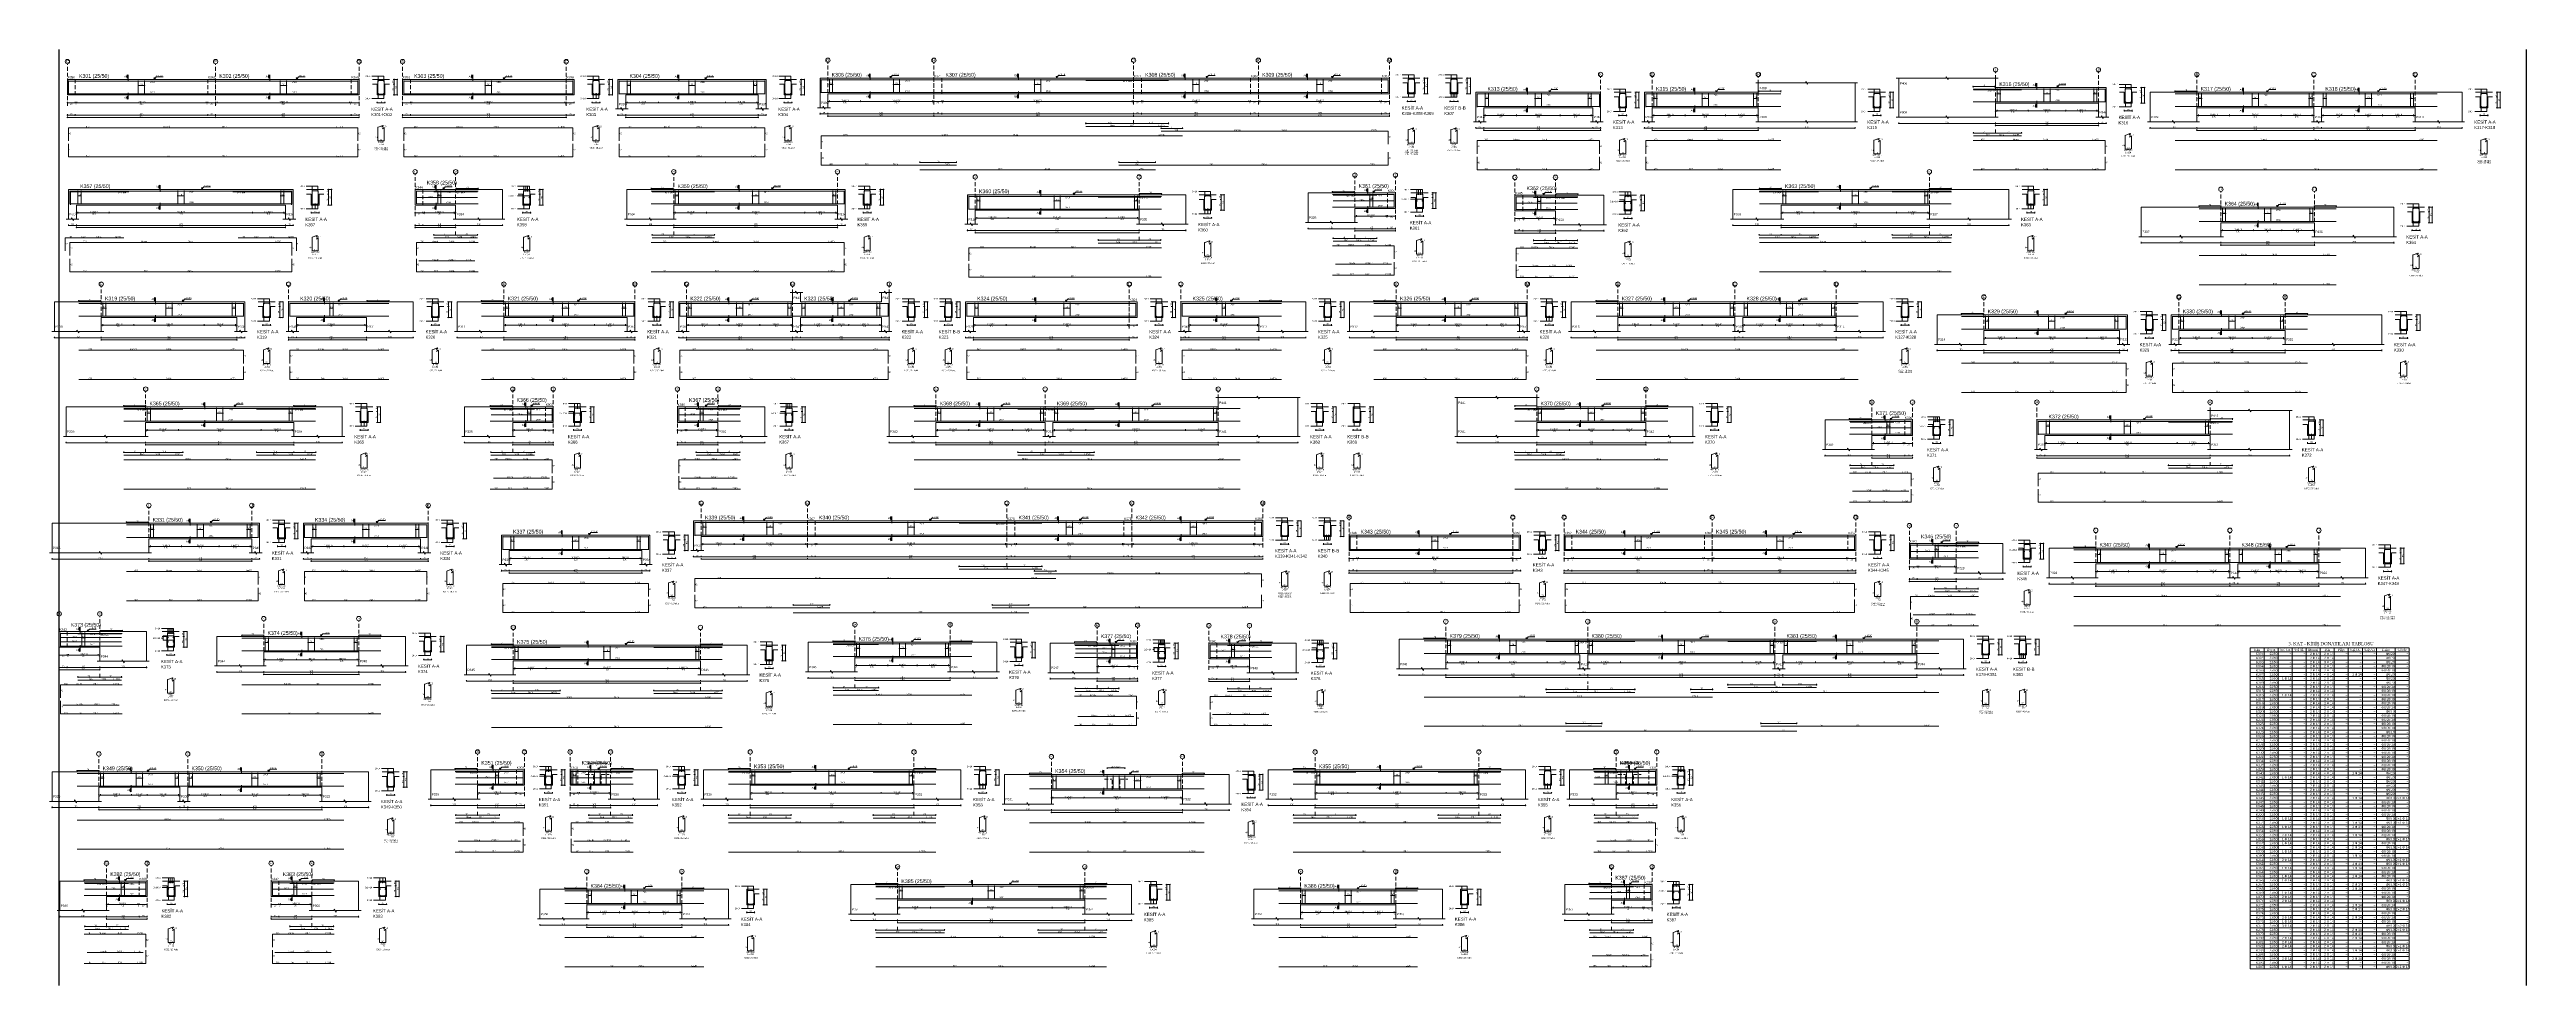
# Model space of a CAD drawing. Header units: millimetres. Extents: x 23801 to 80069, y 9628 to 14137.
# Drawn here: x 68158 to 80069, y 9637 to 14137 of the extents above; entities that cross this region are included whole.
import ezdxf

# ---------------------------------------------------------------- set-up
doc = ezdxf.new("R2010")
doc.units = ezdxf.units.MM
for name, pattern in [('DASHDOT2', [12.7, 6.35, -3.175, 0, -3.175]), ('DASHED4', [18.75, 12.5, -6.25]), ('HIDDEN2', [18.75, 12.5, -6.25])]:
    doc.linetypes.add(name, pattern=pattern)
doc.layers.add('aks', color=251, linetype='DASHDOT2', lineweight=35)
for name, color, linetype in [('Donatı Metraj Tablosu', 7, 'Continuous'), ('Donatı Topl. Uzun. Yazısı', 7, 'Continuous'), ('Donatı Uz. Yazısı', 7, 'Continuous'), ('Donatı Yazısı', 7, 'Continuous'), ('Donatı Çizgisi', 7, 'Continuous'), ('Kiriş', 7, 'Continuous'), ('Standart', 7, 'Continuous'), ('Ölçülendirme', 7, 'Continuous')]:
    doc.layers.add(name, color=color, linetype=linetype)
doc.styles.add('arial_1_18', font='arial.ttf', dxfattribs={"height": 0.2})
doc.styles.add('symbol_1_18', font='symbol.ttf', dxfattribs={"height": 0.2})
doc.styles.add('times new roman_1_18', font='times.ttf', dxfattribs={"height": 0.2})

# ---------------------------------------------------------------- blocks, each defined once
blk = doc.blocks.new('IDE213Entity7527')
at = {"layer": 'aks', "color": 30, "linetype": 'DASHED4', "lineweight": 5}
for points in [[(21, 2001.7), (21, 2136.7)], [(496, 2001.7), (496, 2136.7)], [(956, 2001.7), (956, 2136.7)]]:
    blk.add_lwpolyline(points, dxfattribs=at)
at = {"layer": 'aks', "color": 1, "linetype": 'Continuous', "lineweight": 5}
for centre in [(21, 2143.7), (496, 2143.7), (956, 2143.7)]:
    blk.add_circle(centre, 7, dxfattribs=at)
at = {"layer": 'Donatı Çizgisi', "color": 5, "linetype": 'Continuous', "lineweight": 5}
for points in [[(25, 2039.3), (25, 2082.7)], [(25, 2081.3), (952, 2081.3)], [(248.5, 2039.9), (248.5, 2083.5)], [(268.5, 2039.9), (268.5, 2083.5)], [(703.5, 2039.9), (703.5, 2083.5)], [(723.5, 2039.9), (723.5, 2083.5)], [(952, 2039.3), (952, 2082.7)], [(1016.3, 2039.2), (1016.3, 2082.8)], [(1016.3, 2082.8), (1036.3, 2082.8)], [(1036.3, 2039.2), (1036.3, 2082.8)], [(25, 2040.7), (952, 2040.7)], [(1016.3, 2039.2), (1036.3, 2039.2)], [(25, 1889.7), (25, 1931.7)], [(25, 1931.7), (952, 1931.7)], [(952, 1889.7), (952, 1931.7)], [(1016.3, 1890.6), (1016.3, 1932.5)], [(1017, 1933.4), (1032, 1938.9)], [(1029.4, 1933.6), (1033.1, 1937.2)], [(1030.8, 1927.7), (1034.6, 1931.5)], [(1036.3, 1890.6), (1036.3, 1930.7)], [(25, 1837.9), (25, 1879.9)], [(25, 1837.9), (952, 1837.9)], [(952, 1837.9), (952, 1879.9)], [(1017.4, 1889.6), (1035.3, 1889.6)]]:
    blk.add_lwpolyline(points, dxfattribs=at)
for centre in [(1017.3, 2081.8), (1035.3, 2081.8), (1017.3, 2040.2), (1035.3, 2040.2)]:
    blk.add_circle(centre, 1, dxfattribs=at)
for centre, start, end in [((1017.4, 1932.5), 110, 180), ((1032.4, 1937.9), 315, 110), ((1035.3, 1930.7), 0, 135), ((1017.4, 1890.6), 180, 270), ((1035.3, 1890.6), 270, 0)]:
    blk.add_arc(centre, 1.02, start, end, dxfattribs=at)
at = {"layer": 'Kiriş', "color": 1, "linetype": 'DASHED4', "lineweight": 5}
for points in [[(21, 2036.7), (21, 2086.7)], [(46, 2036.7), (46, 2086.7)], [(471, 2036.7), (471, 2086.7)], [(496, 2036.7), (496, 2086.7)], [(931, 2036.7), (931, 2086.7)], [(956, 2036.7), (956, 2086.7)]]:
    blk.add_lwpolyline(points, dxfattribs=at)
at = {"layer": 'Kiriş', "color": 1, "linetype": 'Continuous', "lineweight": 5}
for points in [[(21, 2086.7), (956, 2086.7)], [(21, 2036.7), (21, 2086.7)], [(956, 2036.7), (956, 2086.7)], [(998.8, 2086.7), (1053.8, 2086.7)], [(998.8, 2071.7), (1013.8, 2071.7)], [(1013.8, 2036.7), (1013.8, 2071.7)], [(1038.8, 2071.7), (1053.8, 2071.7)], [(1038.8, 2036.7), (1038.8, 2071.7)], [(21, 2036.7), (956, 2036.7)], [(1013.8, 2036.7), (1038.8, 2036.7)]]:
    blk.add_lwpolyline(points, dxfattribs=at)
at = {"layer": 'Ölçülendirme', "color": 1, "linetype": 'Continuous', "lineweight": 5}
for points in [[(210.7, 2095.5), (214.2, 2100.7)], [(214.2, 2090.2), (210.7, 2095.5)], [(214.2, 2090.2), (214.2, 2100.7)], [(216, 2079.7), (216, 2100.7)], [(248.5, 2066.5), (268.5, 2066.5)], [(301, 2086.7), (298.5, 2091.7)], [(298.5, 2091.7), (303.5, 2091.7)], [(303.5, 2091.7), (301, 2086.7)], [(301, 2086.7), (301, 2086.7)], [(303.5, 2091.7), (306, 2095)], [(306, 2095), (327.6, 2095)], [(664.7, 2095.5), (668.2, 2100.7)], [(668.2, 2090.2), (664.7, 2095.5)], [(668.2, 2090.2), (668.2, 2100.7)], [(670, 2079.7), (670, 2100.7)], [(703.5, 2066.5), (723.5, 2066.5)], [(757, 2086.7), (754.5, 2091.7)], [(754.5, 2091.7), (759.5, 2091.7)], [(759.5, 2091.7), (757, 2086.7)], [(757, 2086.7), (757, 2086.7)], [(759.5, 2091.7), (762, 2095)], [(762, 2095), (783.6, 2095)], [(997.3, 2096.8), (1035.3, 2096.8)], [(1017.3, 2081.8), (1017.3, 2096.8)], [(1035.3, 2081.8), (1035.3, 2096.8)], [(1065.6, 2086.7), (1080.1, 2086.7)], [(1065.6, 2071.7), (1070.1, 2071.7)], [(1068.8, 2035.7), (1068.8, 2087.7)], [(1078.8, 2035.7), (1078.8, 2087.7)], [(20, 2011.7), (957, 2011.7)], [(21, 2010.5), (21, 2015)], [(46, 2010.5), (46, 2015)], [(51, 2010.5), (51, 2015)], [(210.7, 2028), (214.2, 2033.2)], [(214.2, 2022.7), (210.7, 2028)], [(214.2, 2022.7), (214.2, 2033.2)], [(216, 2022.7), (216, 2043.7)], [(466, 2010.5), (466, 2015)], [(471, 2010.5), (471, 2015)], [(496, 2010.5), (496, 2015)], [(501, 2010.5), (501, 2015)], [(664.7, 2028), (668.2, 2033.2)], [(668.2, 2022.7), (664.7, 2028)], [(668.2, 2022.7), (668.2, 2033.2)], [(670, 2022.7), (670, 2043.7)], [(926, 2010.5), (926, 2015)], [(931, 2010.5), (931, 2015)], [(956, 2010.5), (956, 2015)], [(997.3, 2025.2), (1035.3, 2025.2)], [(1012.8, 2011.7), (1039.8, 2011.7)], [(1013.8, 2010.5), (1013.8, 2015)], [(1017.3, 2025.2), (1017.3, 2040.2)], [(1035.3, 2025.2), (1035.3, 2040.2)], [(1038.8, 2010.5), (1038.8, 2015)], [(1065.6, 2036.7), (1080.1, 2036.7)], [(20, 1971.7), (957, 1971.7)], [(20, 1964.5), (957, 1964.5)], [(21, 1970.5), (21, 1975)], [(21, 1963.3), (21, 1967.8)], [(46, 1970.5), (46, 1975)], [(471, 1970.5), (471, 1975)], [(496, 1970.5), (496, 1975)], [(496, 1963.3), (496, 1967.8)], [(931, 1970.5), (931, 1975)], [(956, 1970.5), (956, 1975)], [(956, 1963.3), (956, 1967.8)]]:
    blk.add_lwpolyline(points, dxfattribs=at)
for centre in [(248.5, 2066.5), (268.5, 2066.5), (703.5, 2066.5), (723.5, 2066.5), (1068.8, 2086.7), (1068.8, 2071.7), (1078.8, 2086.7), (21, 2011.7), (46, 2011.7), (46, 2011.7), (51, 2011.7), (51, 2011.7), (466, 2011.7), (466, 2011.7), (471, 2011.7), (471, 2011.7), (496, 2011.7), (496, 2011.7), (501, 2011.7), (501, 2011.7), (926, 2011.7), (926, 2011.7), (931, 2011.7), (931, 2011.7), (956, 2011.7), (1013.8, 2011.7), (1038.8, 2011.7), (1068.8, 2036.7), (1078.8, 2036.7), (21, 1971.7), (21, 1964.5), (46, 1971.7), (46, 1971.7), (471, 1971.7), (471, 1971.7), (496, 1971.7), (496, 1971.7), (496, 1964.5), (496, 1964.5), (931, 1971.7), (931, 1971.7), (956, 1971.7), (956, 1964.5)]:
    blk.add_circle(centre, 0.75, dxfattribs=at)
at = {"layer": 'aks', "color": 1, "linetype": 'Continuous', "lineweight": 5, "style": 'arial_1_18'}
for s, p in [('C', (16.2, 2138.8)), ('F', (492, 2138.8)), ('G', (950.9, 2138.8))]:
    blk.add_text(s, height=9.45, dxfattribs=at).set_placement(p)
at = {"layer": 'Donatı Topl. Uzun. Yazısı', "color": 1, "linetype": 'Continuous', "lineweight": 5, "style": 'arial_1_18'}
for s, p in [('L=1011', (883.1, 1932.7)), ('L=1011', (883.1, 1838.8)), ('L=154', (1016.9, 1876.2))]:
    blk.add_text(s, height=4.8, dxfattribs=at).set_placement(p)
at = {"layer": 'Donatı Uz. Yazısı', "color": 1, "linetype": 'Continuous', "lineweight": 5, "style": 'arial_1_18'}
for s, p in [('42', (26, 1910.7)), ('927', (80.6, 1932.7)), ('42', (953, 1910.7)), ('13', (1036.3, 1933.2)), ('42', (26, 1858.9)), ('927', (80.6, 1838.8)), ('42', (953, 1858.9)), ('44', (1007.9, 1898.3)), ('20', (1022.6, 1890.6))]:
    blk.add_text(s, height=4.8, dxfattribs=at).set_placement(p)
at = {"layer": 'Donatı Yazısı', "color": 5, "linetype": 'Continuous', "lineweight": 5, "style": 'arial_1_18'}
for p in [(285.5, 2075.4), (740.5, 2075.4), (285.5, 2043.7), (740.5, 2043.7)]:
    blk.add_text('2Φ14', height=4.32, rotation=360, dxfattribs=at).set_placement(p)
for s, p in [('2Φ14', (976, 2094.4)), ('2Φ14', (976, 2022.8)), ('2Φ14', (516.3, 1932.7)), ('2Φ14', (516.3, 1838.8)), ('K301 / 22 Adet', (1004.2, 1864.6)), ('K302 / 22 Adet', (1004.2, 1858.9)), ('Φ8/20', (1017.1, 1882.9))]:
    blk.add_text(s, height=4.8, dxfattribs=at).set_placement(p)
at = {"layer": 'Donatı Yazısı', "color": 1, "linetype": 'Continuous', "lineweight": 5, "style": 'arial_1_18'}
for s, p in [('Montaj', (329.3, 1932.7)), ('Düz', (337.5, 1838.8))]:
    blk.add_text(s, height=4.8, dxfattribs=at).set_placement(p)
at = {"layer": 'Kiriş', "color": 1, "linetype": 'Continuous', "lineweight": 5, "style": 'arial_1_18'}
for s, height, p in [('K356', 7.2, (21.8, 2089.7)), ('K301 (25/50)', 12, (58, 2091.5)), ('K361', 7.2, (471.8, 2089.7)), ('K302 (25/50)', 12, (508, 2091.5)), ('K366', 7.2, (931.8, 2089.7)), ('KESİT A-A', 10.2, (995.1, 1985.9)), ('K301-K302', 9.6, (995.1, 1968.8))]:
    blk.add_text(s, height=height, dxfattribs=at).set_placement(p)
at = {"layer": 'Ölçülendirme', "color": 1, "linetype": 'Continuous', "lineweight": 5, "style": 'arial_1_18'}
for s, height, p in [('A', 5.95, (203.1, 2092.5)), ('+13.50', 5, (306, 2096)), ('A', 5.95, (657.1, 2092.5)), ('+13.50', 5, (762, 2096)), ('25', 5, (29.6, 2005.7)), ('5', 5, (46.6, 2005.7)), ('A', 5.95, (203.1, 2025)), ('415', 5, (252.7, 2005.7)), ('5', 5, (466.6, 2005.7)), ('25', 5, (479.6, 2005.7)), ('5', 5, (496.6, 2005.7)), ('A', 5.95, (657.1, 2025)), ('425', 5, (707.7, 2005.7)), ('5', 5, (926.6, 2005.7)), ('25', 5, (939.6, 2005.7)), ('25', 5, (1022.4, 2012.7)), ('25', 5, (29.6, 1972.7)), ('425', 5, (252.7, 1972.7)), ('475', 5, (252.7, 1965.5)), ('25', 5, (479.6, 1972.7)), ('435', 5, (707.7, 1972.7)), ('460', 5, (707.7, 1965.5)), ('25', 5, (939.6, 1972.7))]:
    blk.add_text(s, height=height, dxfattribs=at).set_placement(p)
for s, rotation, p in [('20', 360, (254.6, 2067.5)), ('20', 360, (709.6, 2067.5)), ('15', 90, (1067.9, 2075.3)), ('50', 90, (1077.9, 2057.8)), ('35', 90, (1067.9, 2050.3))]:
    blk.add_text(s, height=5, rotation=rotation, dxfattribs=at).set_placement(p)
at = {"layer": 'Ölçülendirme', "color": 5, "linetype": 'Continuous', "lineweight": 5, "style": 'arial_1_18'}
for p in [(245.6, 2012.7), (700.6, 2012.7)]:
    blk.add_text('22Φ8/20', height=4.8, dxfattribs=at).set_placement(p)
blk = doc.blocks.new('IDE213Entity7528')
at = {"layer": 'aks', "color": 30, "linetype": 'DASHED4', "lineweight": 5}
for points in [[(1095.5, 2001.7), (1095.5, 2136.7)], [(1620.5, 2001.7), (1620.5, 2136.7)]]:
    blk.add_lwpolyline(points, dxfattribs=at)
at = {"layer": 'aks', "color": 1, "linetype": 'Continuous', "lineweight": 5}
for centre in [(1095.5, 2143.7), (1620.5, 2143.7)]:
    blk.add_circle(centre, 7, dxfattribs=at)
at = {"layer": 'Donatı Çizgisi', "color": 5, "linetype": 'Continuous', "lineweight": 5}
for points in [[(1099.5, 2039.3), (1099.5, 2082.7)], [(1099.5, 2081.3), (1641.5, 2081.3)], [(1360.5, 2039.9), (1360.5, 2083.5)], [(1380.5, 2039.9), (1380.5, 2083.5)], [(1641.5, 2039.3), (1641.5, 2082.7)], [(1705.8, 2039.2), (1705.8, 2082.8)], [(1705.8, 2082.8), (1725.8, 2082.8)], [(1725.8, 2039.2), (1725.8, 2082.8)], [(1099.5, 2040.7), (1641.5, 2040.7)], [(1705.8, 2039.2), (1725.8, 2039.2)], [(1099.5, 1889.7), (1099.5, 1931.7)], [(1099.5, 1931.7), (1641.5, 1931.7)], [(1641.5, 1889.7), (1641.5, 1931.7)], [(1705.8, 1890.6), (1705.8, 1932.5)], [(1706.5, 1933.4), (1721.5, 1938.9)], [(1718.9, 1933.6), (1722.5, 1937.2)], [(1720.3, 1927.7), (1724, 1931.5)], [(1725.8, 1890.6), (1725.8, 1930.7)], [(1099.5, 1837.9), (1099.5, 1879.9)], [(1099.5, 1837.9), (1641.5, 1837.9)], [(1641.5, 1837.9), (1641.5, 1879.9)], [(1706.8, 1889.6), (1724.8, 1889.6)]]:
    blk.add_lwpolyline(points, dxfattribs=at)
for centre in [(1706.8, 2081.8), (1724.8, 2081.8), (1706.8, 2040.2), (1715.8, 2040.2), (1724.8, 2040.2)]:
    blk.add_circle(centre, 1, dxfattribs=at)
for centre, start, end in [((1706.8, 1932.5), 110, 180), ((1721.8, 1937.9), 315, 110), ((1724.8, 1930.7), 0, 135), ((1706.8, 1890.6), 180, 270), ((1724.8, 1890.6), 270, 0)]:
    blk.add_arc(centre, 1.02, start, end, dxfattribs=at)
at = {"layer": 'Kiriş', "color": 1, "linetype": 'DASHED4', "lineweight": 5}
for points in [[(1095.5, 2036.7), (1095.5, 2086.7)], [(1120.5, 2036.7), (1120.5, 2086.7)], [(1620.5, 2036.7), (1620.5, 2086.7)], [(1645.5, 2036.7), (1645.5, 2086.7)]]:
    blk.add_lwpolyline(points, dxfattribs=at)
at = {"layer": 'Kiriş', "color": 1, "linetype": 'Continuous', "lineweight": 5}
for points in [[(1095.5, 2086.7), (1645.5, 2086.7)], [(1095.5, 2036.7), (1095.5, 2086.7)], [(1645.5, 2036.7), (1645.5, 2086.7)], [(1688.3, 2086.7), (1743.3, 2086.7)], [(1688.3, 2071.7), (1703.3, 2071.7)], [(1703.3, 2036.7), (1703.3, 2071.7)], [(1728.3, 2071.7), (1743.3, 2071.7)], [(1728.3, 2036.7), (1728.3, 2071.7)], [(1095.5, 2036.7), (1645.5, 2036.7)], [(1703.3, 2036.7), (1728.3, 2036.7)]]:
    blk.add_lwpolyline(points, dxfattribs=at)
at = {"layer": 'Ölçülendirme', "color": 1, "linetype": 'Continuous', "lineweight": 5}
for points in [[(1315.2, 2095.5), (1318.7, 2100.7)], [(1318.7, 2090.2), (1315.2, 2095.5)], [(1318.7, 2090.2), (1318.7, 2100.7)], [(1320.5, 2079.7), (1320.5, 2100.7)], [(1360.5, 2066.5), (1380.5, 2066.5)], [(1420.5, 2086.7), (1418, 2091.7)], [(1418, 2091.7), (1423, 2091.7)], [(1423, 2091.7), (1420.5, 2086.7)], [(1420.5, 2086.7), (1420.5, 2086.7)], [(1423, 2091.7), (1425.5, 2095)], [(1425.5, 2095), (1447, 2095)], [(1686.8, 2096.8), (1724.8, 2096.8)], [(1706.8, 2081.8), (1706.8, 2096.8)], [(1724.8, 2081.8), (1724.8, 2096.8)], [(1755, 2086.7), (1769.5, 2086.7)], [(1755, 2071.7), (1759.5, 2071.7)], [(1758.3, 2035.7), (1758.3, 2087.7)], [(1768.3, 2035.7), (1768.3, 2087.7)], [(1094.5, 2011.7), (1646.5, 2011.7)], [(1095.5, 2010.5), (1095.5, 2015)], [(1120.5, 2010.5), (1120.5, 2015)], [(1125.5, 2010.5), (1125.5, 2015)], [(1315.2, 2028), (1318.7, 2033.2)], [(1318.7, 2022.7), (1315.2, 2028)], [(1318.7, 2022.7), (1318.7, 2033.2)], [(1320.5, 2022.7), (1320.5, 2043.7)], [(1615.5, 2010.5), (1615.5, 2015)], [(1620.5, 2010.5), (1620.5, 2015)], [(1645.5, 2010.5), (1645.5, 2015)], [(1686.8, 2025.2), (1724.8, 2025.2)], [(1702.3, 2011.7), (1729.3, 2011.7)], [(1703.3, 2010.5), (1703.3, 2015)], [(1706.8, 2025.2), (1706.8, 2040.2)], [(1715.8, 2025.2), (1715.8, 2040.2)], [(1724.8, 2025.2), (1724.8, 2040.2)], [(1728.3, 2010.5), (1728.3, 2015)], [(1755, 2036.7), (1769.5, 2036.7)], [(1094.5, 1971.7), (1646.5, 1971.7)], [(1094.5, 1964.5), (1621.5, 1964.5)], [(1095.5, 1970.5), (1095.5, 1975)], [(1095.5, 1963.3), (1095.5, 1967.8)], [(1120.5, 1970.5), (1120.5, 1975)], [(1620.5, 1970.5), (1620.5, 1975)], [(1620.5, 1963.3), (1620.5, 1967.8)], [(1645.5, 1970.5), (1645.5, 1975)]]:
    blk.add_lwpolyline(points, dxfattribs=at)
for centre in [(1360.5, 2066.5), (1380.5, 2066.5), (1758.3, 2086.7), (1758.3, 2071.7), (1768.3, 2086.7), (1095.5, 2011.7), (1120.5, 2011.7), (1120.5, 2011.7), (1125.5, 2011.7), (1125.5, 2011.7), (1615.5, 2011.7), (1615.5, 2011.7), (1620.5, 2011.7), (1620.5, 2011.7), (1645.5, 2011.7), (1703.3, 2011.7), (1728.3, 2011.7), (1758.3, 2036.7), (1768.3, 2036.7), (1095.5, 1971.7), (1095.5, 1964.5), (1120.5, 1971.7), (1120.5, 1971.7), (1620.5, 1971.7), (1620.5, 1971.7), (1620.5, 1964.5), (1645.5, 1971.7)]:
    blk.add_circle(centre, 0.75, dxfattribs=at)
at = {"layer": 'aks', "color": 1, "linetype": 'Continuous', "lineweight": 5, "style": 'arial_1_18'}
for s, p in [('A', (1091.1, 2138.8)), ('C', (1615.7, 2138.8))]:
    blk.add_text(s, height=9.45, dxfattribs=at).set_placement(p)
at = {"layer": 'Donatı Topl. Uzun. Yazısı', "color": 1, "linetype": 'Continuous', "lineweight": 5, "style": 'arial_1_18'}
for s, p in [('L=626', (1595.5, 1932.7)), ('L=626', (1595.5, 1838.8)), ('L=154', (1706.4, 1876.2))]:
    blk.add_text(s, height=4.8, dxfattribs=at).set_placement(p)
at = {"layer": 'Donatı Uz. Yazısı', "color": 1, "linetype": 'Continuous', "lineweight": 5, "style": 'arial_1_18'}
for s, p in [('42', (1100.4, 1910.7)), ('542', (1132, 1932.7)), ('42', (1642.4, 1910.7)), ('13', (1725.8, 1933.2)), ('42', (1100.4, 1858.9)), ('542', (1132, 1838.8)), ('42', (1642.4, 1858.9)), ('44', (1697.4, 1898.3)), ('20', (1712.1, 1890.6))]:
    blk.add_text(s, height=4.8, dxfattribs=at).set_placement(p)
at = {"layer": 'Donatı Yazısı', "color": 5, "linetype": 'Continuous', "lineweight": 5, "style": 'arial_1_18'}
for s, p in [('2Φ14', (1397.4, 2075.4)), ('3Φ14', (1397.4, 2043.7))]:
    blk.add_text(s, height=4.32, rotation=360, dxfattribs=at).set_placement(p)
for s, p in [('2Φ14', (1665.5, 2094.4)), ('3Φ14', (1665.5, 2022.8)), ('2Φ14', (1386.7, 1932.7)), ('3Φ14', (1386.7, 1838.8)), ('K303 / 25 Adet', (1693.6, 1864.6)), ('Φ8/20', (1706.6, 1882.9))]:
    blk.add_text(s, height=4.8, dxfattribs=at).set_placement(p)
at = {"layer": 'Donatı Yazısı', "color": 1, "linetype": 'Continuous', "lineweight": 5, "style": 'arial_1_18'}
for s, p in [('Montaj', (1269, 1932.7)), ('Düz', (1277.2, 1838.8))]:
    blk.add_text(s, height=4.8, dxfattribs=at).set_placement(p)
at = {"layer": 'Kiriş', "color": 1, "linetype": 'Continuous', "lineweight": 5, "style": 'arial_1_18'}
for s, height, p in [('K351', 7.2, (1096.2, 2089.7)), ('K303 (25/50)', 12, (1132.5, 2091.5)), ('K356', 7.2, (1621.2, 2089.7)), ('KESİT A-A', 10.2, (1684.6, 1985.9)), ('K303', 9.6, (1684.6, 1968.8))]:
    blk.add_text(s, height=height, dxfattribs=at).set_placement(p)
at = {"layer": 'Ölçülendirme', "color": 1, "linetype": 'Continuous', "lineweight": 5, "style": 'arial_1_18'}
for s, height, p in [('A', 5.95, (1307.6, 2092.5)), ('+13.50', 5, (1425.5, 2096)), ('25', 5, (1104.1, 2005.7)), ('5', 5, (1121, 2005.7)), ('A', 5.95, (1307.6, 2025)), ('490', 5, (1364.6, 2005.7)), ('5', 5, (1616, 2005.7)), ('25', 5, (1629.1, 2005.7)), ('25', 5, (1711.9, 2012.7)), ('25', 5, (1104.1, 1972.7)), ('500', 5, (1364.6, 1972.7)), ('525', 5, (1364.6, 1965.5)), ('25', 5, (1629.1, 1972.7))]:
    blk.add_text(s, height=height, dxfattribs=at).set_placement(p)
for s, rotation, p in [('20', 360, (1366.6, 2067.5)), ('15', 90, (1757.3, 2075.3)), ('50', 90, (1767.3, 2057.8)), ('35', 90, (1757.3, 2050.3))]:
    blk.add_text(s, height=5, rotation=rotation, dxfattribs=at).set_placement(p)
at = {"layer": 'Ölçülendirme', "color": 5, "linetype": 'Continuous', "lineweight": 5, "style": 'arial_1_18'}
blk.add_text('25Φ8/20', height=4.8, dxfattribs=at).set_placement((1357.5, 2012.7))
blk = doc.blocks.new('IDE213Entity7529')
at = {"layer": 'Donatı Çizgisi', "color": 5, "linetype": 'Continuous', "lineweight": 5}
for points in [[(1789.9, 2039.3), (1789.9, 2082.7)], [(1789.9, 2081.3), (2256.9, 2081.3)], [(1815.9, 2039.9), (1815.9, 2083.5)], [(1825.9, 2039.9), (1825.9, 2083.5)], [(2013.4, 2039.9), (2013.4, 2083.5)], [(2033.4, 2039.9), (2033.4, 2083.5)], [(2220.9, 2039.9), (2220.9, 2083.5)], [(2230.9, 2039.9), (2230.9, 2083.5)], [(2256.9, 2039.3), (2256.9, 2082.7)], [(2321.2, 2039.2), (2321.2, 2082.8)], [(2321.2, 2082.8), (2341.2, 2082.8)], [(2341.2, 2039.2), (2341.2, 2082.8)], [(1789.9, 2040.7), (2256.9, 2040.7)], [(2321.2, 2039.2), (2341.2, 2039.2)], [(1789.9, 1889.7), (1789.9, 1931.7)], [(1789.9, 1931.7), (2256.9, 1931.7)], [(2256.9, 1889.7), (2256.9, 1931.7)], [(2321.2, 1890.6), (2321.2, 1932.5)], [(2321.9, 1933.4), (2336.9, 1938.9)], [(2334.3, 1933.6), (2338, 1937.2)], [(2335.7, 1927.7), (2339.5, 1931.5)], [(2341.2, 1890.6), (2341.2, 1930.7)], [(1789.9, 1837.9), (1789.9, 1879.9)], [(1789.9, 1837.9), (2256.9, 1837.9)], [(2256.9, 1837.9), (2256.9, 1879.9)], [(2322.3, 1889.6), (2340.2, 1889.6)]]:
    blk.add_lwpolyline(points, dxfattribs=at)
for centre in [(2322.2, 2081.8), (2340.2, 2081.8), (2322.2, 2040.2), (2340.2, 2040.2)]:
    blk.add_circle(centre, 1, dxfattribs=at)
for centre, start, end in [((2322.3, 1932.5), 110, 180), ((2337.3, 1937.9), 315, 110), ((2340.2, 1930.7), 0, 135), ((2322.3, 1890.6), 180, 270), ((2340.2, 1890.6), 270, 0)]:
    blk.add_arc(centre, 1.02, start, end, dxfattribs=at)
at = {"layer": 'Kiriş', "color": 1, "linetype": 'Continuous', "lineweight": 5}
for points in [[(1785.9, 2086.7), (2260.9, 2086.7)], [(1785.9, 1991.7), (1785.9, 2086.7)], [(2260.9, 1991.7), (2260.9, 2086.7)], [(2303.7, 2086.7), (2358.7, 2086.7)], [(2303.7, 2071.7), (2318.7, 2071.7)], [(2318.7, 2036.7), (2318.7, 2071.7)], [(2343.7, 2071.7), (2358.7, 2071.7)], [(2343.7, 2036.7), (2343.7, 2071.7)], [(1777.9, 1991.7), (1795.4, 1991.7)], [(1801.4, 1987.2), (1795.4, 1996.2)], [(1795.4, 1991.7), (1795.4, 1996.2)], [(1801.4, 1991.7), (1818.9, 1991.7)], [(1801.4, 1987.2), (1801.4, 1991.7)], [(1810.9, 2036.7), (2235.9, 2036.7)], [(1810.9, 1991.7), (1810.9, 2036.7)], [(2227.9, 1991.7), (2245.4, 1991.7)], [(2235.9, 1991.7), (2235.9, 2036.7)], [(2251.4, 1987.2), (2245.4, 1996.2)], [(2245.4, 1991.7), (2245.4, 1996.2)], [(2251.4, 1991.7), (2268.9, 1991.7)], [(2251.4, 1987.2), (2251.4, 1991.7)], [(2318.7, 2036.7), (2343.7, 2036.7)]]:
    blk.add_lwpolyline(points, dxfattribs=at)
at = {"layer": 'Ölçülendirme', "color": 1, "linetype": 'Continuous', "lineweight": 5}
for points in [[(1815.9, 2066.5), (1825.9, 2066.5)], [(1975.7, 2095.5), (1979.2, 2100.7)], [(1979.2, 2090.2), (1975.7, 2095.5)], [(1979.2, 2090.2), (1979.2, 2100.7)], [(1980.9, 2079.7), (1980.9, 2100.7)], [(2013.4, 2066.5), (2033.4, 2066.5)], [(2067.2, 2086.7), (2064.7, 2091.7)], [(2064.7, 2091.7), (2069.7, 2091.7)], [(2069.7, 2091.7), (2067.2, 2086.7)], [(2067.2, 2086.7), (2067.2, 2086.7)], [(2069.7, 2091.7), (2072.2, 2095)], [(2072.2, 2095), (2093.7, 2095)], [(2220.9, 2066.5), (2230.9, 2066.5)], [(2302.2, 2096.8), (2340.2, 2096.8)], [(2322.2, 2081.8), (2322.2, 2096.8)], [(2340.2, 2081.8), (2340.2, 2096.8)], [(2370.5, 2086.7), (2385, 2086.7)], [(2370.5, 2071.7), (2375, 2071.7)], [(2373.7, 2035.7), (2373.7, 2087.7)], [(2383.7, 2035.7), (2383.7, 2087.7)], [(1809.9, 2011.7), (2236.9, 2011.7)], [(1810.9, 2010.5), (1810.9, 2015)], [(1815.9, 2010.5), (1815.9, 2015)], [(1915.9, 2010.5), (1915.9, 2015)], [(1975.7, 2028), (1979.2, 2033.2)], [(1979.2, 2022.7), (1975.7, 2028)], [(1979.2, 2022.7), (1979.2, 2033.2)], [(1980.9, 2022.7), (1980.9, 2043.7)], [(2130.9, 2010.5), (2130.9, 2015)], [(2230.9, 2010.5), (2230.9, 2015)], [(2235.9, 2010.5), (2235.9, 2015)], [(2302.2, 2025.2), (2340.2, 2025.2)], [(2317.7, 2011.7), (2344.7, 2011.7)], [(2318.7, 2010.5), (2318.7, 2015)], [(2322.2, 2025.2), (2322.2, 2040.2)], [(2340.2, 2025.2), (2340.2, 2040.2)], [(2343.7, 2010.5), (2343.7, 2015)], [(2370.5, 2036.7), (2385, 2036.7)], [(1784.9, 1971.7), (2261.9, 1971.7)], [(1785.9, 1970.5), (1785.9, 1975)], [(1809.9, 1964.5), (2236.9, 1964.5)], [(1810.9, 1970.5), (1810.9, 1975)], [(1810.9, 1963.3), (1810.9, 1967.8)], [(2235.9, 1970.5), (2235.9, 1975)], [(2235.9, 1963.3), (2235.9, 1967.8)], [(2260.9, 1970.5), (2260.9, 1975)]]:
    blk.add_lwpolyline(points, dxfattribs=at)
for centre in [(1815.9, 2066.5), (1825.9, 2066.5), (2013.4, 2066.5), (2033.4, 2066.5), (2220.9, 2066.5), (2230.9, 2066.5), (2373.7, 2086.7), (2373.7, 2071.7), (2383.7, 2086.7), (1810.9, 2011.7), (1815.9, 2011.7), (1815.9, 2011.7), (1915.9, 2011.7), (1915.9, 2011.7), (2130.9, 2011.7), (2130.9, 2011.7), (2230.9, 2011.7), (2230.9, 2011.7), (2235.9, 2011.7), (2318.7, 2011.7), (2343.7, 2011.7), (2373.7, 2036.7), (2383.7, 2036.7), (1785.9, 1971.7), (1810.9, 1971.7), (1810.9, 1971.7), (1810.9, 1964.5), (2235.9, 1971.7), (2235.9, 1971.7), (2235.9, 1964.5), (2260.9, 1971.7)]:
    blk.add_circle(centre, 0.75, dxfattribs=at)
at = {"layer": 'Donatı Topl. Uzun. Yazısı', "color": 1, "linetype": 'Continuous', "lineweight": 5, "style": 'arial_1_18'}
for s, p in [('L=551', (2214.7, 1932.7)), ('L=551', (2214.7, 1838.8)), ('L=154', (2321.8, 1876.2))]:
    blk.add_text(s, height=4.8, dxfattribs=at).set_placement(p)
at = {"layer": 'Donatı Uz. Yazısı', "color": 1, "linetype": 'Continuous', "lineweight": 5, "style": 'arial_1_18'}
for s, p in [('42', (1790.9, 1910.7)), ('467', (1817.9, 1932.7)), ('42', (2257.9, 1910.7)), ('13', (2341.2, 1933.2)), ('42', (1790.9, 1858.9)), ('467', (1817.9, 1838.8)), ('42', (2257.9, 1858.9)), ('44', (2312.8, 1898.3)), ('20', (2327.5, 1890.6))]:
    blk.add_text(s, height=4.8, dxfattribs=at).set_placement(p)
at = {"layer": 'Donatı Yazısı', "color": 5, "linetype": 'Continuous', "lineweight": 5, "style": 'arial_1_18'}
for p in [(2050.4, 2075.4), (2050.4, 2043.7)]:
    blk.add_text('2Φ14', height=4.32, rotation=360, dxfattribs=at).set_placement(p)
for s, p in [('2Φ14', (2280.9, 2094.4)), ('2Φ14', (2280.9, 2022.8)), ('2Φ14', (2037.4, 1932.7)), ('2Φ14', (2037.4, 1838.8)), ('K304 / 32 Adet', (2309.1, 1864.6)), ('Φ8/20/10', (2317.4, 1882.9))]:
    blk.add_text(s, height=4.8, dxfattribs=at).set_placement(p)
at = {"layer": 'Donatı Yazısı', "color": 1, "linetype": 'Continuous', "lineweight": 5, "style": 'arial_1_18'}
for s, p in [('Montaj', (1933.2, 1932.7)), ('Düz', (1941.4, 1838.8))]:
    blk.add_text(s, height=4.8, dxfattribs=at).set_placement(p)
at = {"layer": 'Kiriş', "color": 1, "linetype": 'Continuous', "lineweight": 5, "style": 'arial_1_18'}
for s, height, p in [('K304 (25/50)', 12, (1822.9, 2091.5)), ('P333', 7.2, (1788.9, 2003.7)), ('P335', 7.2, (2238.9, 2003.7)), ('KESİT A-A', 10.2, (2300, 1985.9)), ('K304', 9.6, (2300, 1968.8))]:
    blk.add_text(s, height=height, dxfattribs=at).set_placement(p)
at = {"layer": 'Ölçülendirme', "color": 1, "linetype": 'Continuous', "lineweight": 5, "style": 'arial_1_18'}
for s, rotation, p in [('10', 360, (1817, 2067.5)), ('20', 360, (2019.5, 2067.5)), ('10', 360, (2222, 2067.5)), ('15', 90, (2372.8, 2075.3)), ('50', 90, (2382.8, 2057.8)), ('35', 90, (2372.8, 2050.3))]:
    blk.add_text(s, height=5, rotation=rotation, dxfattribs=at).set_placement(p)
for s, height, p in [('A', 5.95, (1968, 2092.5)), ('+13.50', 5, (2072.2, 2096)), ('5', 5, (1811.5, 2005.7)), ('100', 5, (1860.1, 2005.7)), ('A', 5.95, (1968, 2025)), ('215', 5, (2017.6, 2005.7)), ('100', 5, (2175.1, 2005.7)), ('5', 5, (2231.5, 2005.7)), ('25', 5, (2327.4, 2012.7)), ('25', 5, (1794.5, 1972.7)), ('425', 5, (2017.6, 1972.7)), ('425', 5, (2017.6, 1965.5)), ('25', 5, (2244.5, 1972.7))]:
    blk.add_text(s, height=height, dxfattribs=at).set_placement(p)
at = {"layer": 'Ölçülendirme', "color": 5, "linetype": 'Continuous', "lineweight": 5, "style": 'arial_1_18'}
for s, p in [('11Φ8/10', (1853, 2012.7)), ('10Φ8/20', (2010.5, 2012.7)), ('11Φ8/10', (2168, 2012.7))]:
    blk.add_text(s, height=4.8, dxfattribs=at).set_placement(p)
blk = doc.blocks.new('IDE213Entity7530')
at = {"layer": 'aks', "color": 30, "linetype": 'DASHED4', "lineweight": 5}
for points in [[(2426.4, 2047), (2426.4, 2182)], [(2766.4, 2047), (2766.4, 2182)], [(3406.4, 2047), (3406.4, 2182)], [(3806.4, 2047), (3806.4, 2182)], [(4226.4, 2047), (4226.4, 2182)], [(3406.4, 1986), (3406.4, 1997)]]:
    blk.add_lwpolyline(points, dxfattribs=at)
at = {"layer": 'aks', "color": 1, "linetype": 'Continuous', "lineweight": 5}
for centre in [(2426.4, 2189), (2766.4, 2189), (3406.4, 2189), (3806.4, 2189), (4226.4, 2189)]:
    blk.add_circle(centre, 7, dxfattribs=at)
at = {"layer": 'Donatı Çizgisi', "color": 5, "linetype": 'Continuous', "lineweight": 5}
for points in [[(2405.4, 2084.6), (2405.4, 2128)], [(2405.4, 2126.6), (4222.4, 2126.6)], [(2405.4, 2086), (4222.4, 2086)], [(2431.4, 2085.2), (2431.4, 2128.8)], [(2441.4, 2085.2), (2441.4, 2128.8)], [(2636.4, 2085.2), (2636.4, 2128.8)], [(2656.4, 2085.2), (2656.4, 2128.8)], [(3088.9, 2085.2), (3088.9, 2128.8)], [(3108.9, 2085.2), (3108.9, 2128.8)], [(3253.1, 2124.6), (3518.4, 2124.6)], [(3596.4, 2085.2), (3596.4, 2128.8)], [(3616.4, 2085.2), (3616.4, 2128.8)], [(3993.9, 2085.2), (3993.9, 2128.8)], [(4013.9, 2085.2), (4013.9, 2128.8)], [(4222.4, 2084.6), (4222.4, 2128)], [(4286.7, 2084.5), (4286.7, 2128.1)], [(4286.7, 2128.1), (4306.7, 2128.1)], [(4286.7, 2084.5), (4306.7, 2084.5)], [(4306.7, 2084.5), (4306.7, 2128.1)], [(4423.7, 2084.5), (4423.7, 2128.1)], [(4423.7, 2128.1), (4443.7, 2128.1)], [(4423.7, 2084.5), (4443.7, 2084.5)], [(4443.7, 2084.5), (4443.7, 2128.1)], [(2405.4, 1904.8), (2405.4, 1946.8)], [(2405.4, 1946.8), (3563.4, 1946.8)], [(3253.1, 1977), (3518.4, 1977)], [(3494.4, 1961.9), (4222.4, 1961.9)], [(4222.4, 1919.9), (4222.4, 1961.9)], [(4286.7, 1923.9), (4286.7, 1965.8)], [(4287.4, 1966.7), (4302.4, 1972.2)], [(4287.7, 1922.9), (4305.7, 1922.9)], [(4299.8, 1966.9), (4303.4, 1970.5)], [(4301.2, 1961), (4305, 1964.8)], [(4306.7, 1923.9), (4306.7, 1964)], [(4423.7, 1923.9), (4423.7, 1965.8)], [(4424.4, 1966.7), (4439.4, 1972.2)], [(4424.7, 1922.9), (4442.7, 1922.9)], [(4436.8, 1966.9), (4440.4, 1970.5)], [(4438.2, 1961), (4442, 1964.8)], [(4443.7, 1923.9), (4443.7, 1964)], [(2405.4, 1852.9), (2405.4, 1894.9)], [(2405.4, 1852.9), (2838.4, 1852.9)], [(2721.4, 1837.8), (3476.4, 1837.8)], [(3359.4, 1852.9), (4222.4, 1852.9)], [(4222.4, 1852.9), (4222.4, 1894.9)]]:
    blk.add_lwpolyline(points, dxfattribs=at)
for centre in [(4287.7, 2127.1), (4287.7, 2085.5), (4305.7, 2127.1), (4305.7, 2085.5), (4424.7, 2127.1), (4424.7, 2085.5), (4430.7, 2085.5), (4436.7, 2085.5), (4442.7, 2127.1), (4442.7, 2085.5)]:
    blk.add_circle(centre, 1, dxfattribs=at)
for centre, start, end in [((4287.7, 1965.8), 110, 180), ((4287.7, 1923.9), 180, 270), ((4302.7, 1971.2), 315, 110), ((4305.7, 1964), 0, 135), ((4305.7, 1923.9), 270, 0), ((4424.7, 1965.8), 110, 180), ((4424.7, 1923.9), 180, 270), ((4439.7, 1971.2), 315, 110), ((4442.7, 1964), 0, 135), ((4442.7, 1923.9), 270, 0)]:
    blk.add_arc(centre, 1.02, start, end, dxfattribs=at)
at = {"layer": 'Kiriş', "color": 1, "linetype": 'Continuous', "lineweight": 5}
for points in [[(2401.4, 2132), (4226.4, 2132)], [(2401.4, 2037), (2401.4, 2132)], [(2426.4, 2082), (4226.4, 2082)], [(2426.4, 2037), (2426.4, 2082)], [(4226.4, 2082), (4226.4, 2132)], [(4269.2, 2132), (4324.2, 2132)], [(4269.2, 2117), (4284.2, 2117)], [(4284.2, 2082), (4284.2, 2117)], [(4284.2, 2082), (4309.2, 2082)], [(4309.2, 2117), (4324.2, 2117)], [(4309.2, 2082), (4309.2, 2117)], [(4406.2, 2132), (4461.2, 2132)], [(4406.2, 2117), (4421.2, 2117)], [(4421.2, 2082), (4421.2, 2117)], [(4421.2, 2082), (4446.2, 2082)], [(4446.2, 2117), (4461.2, 2117)], [(4446.2, 2082), (4446.2, 2117)], [(2393.4, 2037), (2410.9, 2037)], [(2416.9, 2032.5), (2410.9, 2041.5)], [(2410.9, 2037), (2410.9, 2041.5)], [(2416.9, 2037), (2434.4, 2037)], [(2416.9, 2032.5), (2416.9, 2037)]]:
    blk.add_lwpolyline(points, dxfattribs=at)
at = {"layer": 'Kiriş', "color": 1, "linetype": 'DASHED4', "lineweight": 5}
for points in [[(2766.4, 2082), (2766.4, 2132)], [(2791.4, 2082), (2791.4, 2132)], [(3406.4, 2082), (3406.4, 2132)], [(3431.4, 2082), (3431.4, 2132)], [(3781.4, 2082), (3781.4, 2132)], [(3806.4, 2082), (3806.4, 2132)], [(4201.4, 2082), (4201.4, 2132)], [(4226.4, 2082), (4226.4, 2132)]]:
    blk.add_lwpolyline(points, dxfattribs=at)
at = {"layer": 'Ölçülendirme', "color": 1, "linetype": 'Continuous', "lineweight": 5}
for points in [[(2557.1, 2140.7), (2560.6, 2146)], [(2560.6, 2135.5), (2560.6, 2146)], [(2562.4, 2125), (2562.4, 2146)], [(3032.1, 2140.7), (3035.6, 2146)], [(3035.6, 2135.5), (3035.6, 2146)], [(3037.4, 2125), (3037.4, 2146)], [(3566.1, 2140.7), (3569.6, 2146)], [(3569.6, 2135.5), (3569.6, 2146)], [(3571.4, 2125), (3571.4, 2146)], [(3959.1, 2140.7), (3962.6, 2146)], [(3962.6, 2135.5), (3962.6, 2146)], [(3964.4, 2125), (3964.4, 2146)], [(2431.4, 2111.8), (2441.4, 2111.8)], [(2560.6, 2135.5), (2557.1, 2140.7)], [(2557.1, 2073.2), (2560.6, 2078.5)], [(2560.6, 2068), (2557.1, 2073.2)], [(2560.6, 2068), (2560.6, 2078.5)], [(2562.4, 2068), (2562.4, 2089)], [(2627.9, 2132), (2625.4, 2137)], [(2625.4, 2137), (2630.4, 2137)], [(2630.4, 2137), (2627.9, 2132)], [(2627.9, 2132), (2627.9, 2132)], [(2630.4, 2137), (2632.9, 2140.3)], [(2632.9, 2140.3), (2654.4, 2140.3)], [(2636.4, 2111.8), (2656.4, 2111.8)], [(3035.6, 2135.5), (3032.1, 2140.7)], [(3032.1, 2073.2), (3035.6, 2078.5)], [(3035.6, 2068), (3032.1, 2073.2)], [(3035.6, 2068), (3035.6, 2078.5)], [(3037.4, 2068), (3037.4, 2089)], [(3088.9, 2111.8), (3108.9, 2111.8)], [(3160.4, 2132), (3157.9, 2137)], [(3157.9, 2137), (3162.9, 2137)], [(3162.9, 2137), (3160.4, 2132)], [(3160.4, 2132), (3160.4, 2132)], [(3162.9, 2137), (3165.4, 2140.3)], [(3165.4, 2140.3), (3186.9, 2140.3)], [(3569.6, 2135.5), (3566.1, 2140.7)], [(3566.1, 2073.2), (3569.6, 2078.5)], [(3569.6, 2068), (3566.1, 2073.2)], [(3569.6, 2068), (3569.6, 2078.5)], [(3571.4, 2068), (3571.4, 2089)], [(3596.4, 2111.8), (3616.4, 2111.8)], [(3641.4, 2132), (3638.9, 2137)], [(3638.9, 2137), (3643.9, 2137)], [(3643.9, 2137), (3641.4, 2132)], [(3641.4, 2132), (3641.4, 2132)], [(3643.9, 2137), (3646.4, 2140.3)], [(3646.4, 2140.3), (3667.9, 2140.3)], [(3962.6, 2135.5), (3959.1, 2140.7)], [(3959.1, 2073.2), (3962.6, 2078.5)], [(3962.6, 2068), (3959.1, 2073.2)], [(3962.6, 2068), (3962.6, 2078.5)], [(3964.4, 2068), (3964.4, 2089)], [(3993.9, 2111.8), (4013.9, 2111.8)], [(4043.4, 2132), (4040.9, 2137)], [(4040.9, 2137), (4045.9, 2137)], [(4045.9, 2137), (4043.4, 2132)], [(4043.4, 2132), (4043.4, 2132)], [(4045.9, 2137), (4048.4, 2140.3)], [(4048.4, 2140.3), (4069.9, 2140.3)], [(4267.7, 2142.1), (4305.7, 2142.1)], [(4267.7, 2070.5), (4305.7, 2070.5)], [(4287.7, 2127.1), (4287.7, 2142.1)], [(4287.7, 2070.5), (4287.7, 2085.5)], [(4305.7, 2127.1), (4305.7, 2142.1)], [(4305.7, 2070.5), (4305.7, 2085.5)], [(4335.9, 2132), (4350.4, 2132)], [(4335.9, 2117), (4340.4, 2117)], [(4335.9, 2082), (4350.4, 2082)], [(4339.2, 2081), (4339.2, 2133)], [(4349.2, 2081), (4349.2, 2133)], [(4404.7, 2142.1), (4442.7, 2142.1)], [(4404.7, 2070.5), (4442.7, 2070.5)], [(4424.7, 2127.1), (4424.7, 2142.1)], [(4424.7, 2070.5), (4424.7, 2085.5)], [(4430.7, 2070.5), (4430.7, 2085.5)], [(4436.7, 2070.5), (4436.7, 2085.5)], [(4442.7, 2127.1), (4442.7, 2142.1)], [(4442.7, 2070.5), (4442.7, 2085.5)], [(4472.9, 2132), (4487.4, 2132)], [(4472.9, 2117), (4477.4, 2117)], [(4472.9, 2082), (4487.4, 2082)], [(4476.2, 2081), (4476.2, 2133)], [(4486.2, 2081), (4486.2, 2133)], [(2400.4, 2017), (4227.4, 2017)], [(2401.4, 2015.7), (2401.4, 2020.2)], [(2425.4, 2057), (4227.4, 2057)], [(2425.4, 2009.8), (4227.4, 2009.8)], [(2426.4, 2055.7), (2426.4, 2060.2)], [(2426.4, 2015.7), (2426.4, 2020.2)], [(2426.4, 2008.5), (2426.4, 2013)], [(2431.4, 2055.7), (2431.4, 2060.2)], [(2531.4, 2055.7), (2531.4, 2060.2)], [(2761.4, 2055.7), (2761.4, 2060.2)], [(2766.4, 2055.7), (2766.4, 2060.2)], [(2766.4, 2015.7), (2766.4, 2020.2)], [(2766.4, 2008.5), (2766.4, 2013)], [(2791.4, 2055.7), (2791.4, 2060.2)], [(2791.4, 2015.7), (2791.4, 2020.2)], [(2796.4, 2055.7), (2796.4, 2060.2)], [(3252.1, 1986), (3407.4, 1986)], [(3253.1, 1984.7), (3253.1, 1989.2)], [(3401.4, 2055.7), (3401.4, 2060.2)], [(3405.4, 1986), (3519.4, 1986)], [(3406.4, 2055.7), (3406.4, 2060.2)], [(3406.4, 2015.7), (3406.4, 2020.2)], [(3406.4, 2008.5), (3406.4, 2013)], [(3406.4, 1984.7), (3406.4, 1989.2)], [(3406.4, 1984.7), (3406.4, 1989.2)], [(3431.4, 2055.7), (3431.4, 2060.2)], [(3431.4, 2015.7), (3431.4, 2020.2)], [(3436.4, 2055.7), (3436.4, 2060.2)], [(3518.4, 1984.7), (3518.4, 1989.2)], [(3776.4, 2055.7), (3776.4, 2060.2)], [(3781.4, 2055.7), (3781.4, 2060.2)], [(3781.4, 2015.7), (3781.4, 2020.2)], [(3806.4, 2055.7), (3806.4, 2060.2)], [(3806.4, 2015.7), (3806.4, 2020.2)], [(3806.4, 2008.5), (3806.4, 2013)], [(3811.4, 2055.7), (3811.4, 2060.2)], [(4196.4, 2055.7), (4196.4, 2060.2)], [(4201.4, 2055.7), (4201.4, 2060.2)], [(4201.4, 2015.7), (4201.4, 2020.2)], [(4226.4, 2055.7), (4226.4, 2060.2)], [(4226.4, 2015.7), (4226.4, 2020.2)], [(4226.4, 2008.5), (4226.4, 2013)], [(4283.2, 2057), (4310.2, 2057)], [(4284.2, 2055.7), (4284.2, 2060.2)], [(4309.2, 2055.7), (4309.2, 2060.2)], [(4420.2, 2057), (4447.2, 2057)], [(4421.2, 2055.7), (4421.2, 2060.2)], [(4446.2, 2055.7), (4446.2, 2060.2)], [(3493.4, 1970.9), (3564.4, 1970.9)], [(3494.4, 1969.6), (3494.4, 1974.1)], [(3563.4, 1969.6), (3563.4, 1974.1)], [(2720.4, 1861.9), (2839.4, 1861.9)], [(2721.4, 1860.7), (2721.4, 1865.2)], [(2838.4, 1860.7), (2838.4, 1865.2)], [(3358.4, 1861.9), (3477.4, 1861.9)], [(3359.4, 1860.7), (3359.4, 1865.2)], [(3476.4, 1860.7), (3476.4, 1865.2)]]:
    blk.add_lwpolyline(points, dxfattribs=at)
for centre in [(2431.4, 2111.8), (2441.4, 2111.8), (2636.4, 2111.8), (2656.4, 2111.8), (3088.9, 2111.8), (3108.9, 2111.8), (3596.4, 2111.8), (3616.4, 2111.8), (3993.9, 2111.8), (4013.9, 2111.8), (4339.2, 2132), (4339.2, 2117), (4339.2, 2082), (4349.2, 2132), (4349.2, 2082), (4476.2, 2132), (4476.2, 2117), (4476.2, 2082), (4486.2, 2132), (4486.2, 2082), (2401.4, 2017), (2426.4, 2057), (2426.4, 2017), (2426.4, 2017), (2426.4, 2009.8), (2431.4, 2057), (2431.4, 2057), (2531.4, 2057), (2531.4, 2057), (2761.4, 2057), (2761.4, 2057), (2766.4, 2057), (2766.4, 2057), (2766.4, 2017), (2766.4, 2017), (2766.4, 2009.8), (2766.4, 2009.8), (2791.4, 2057), (2791.4, 2057), (2791.4, 2017), (2791.4, 2017), (2796.4, 2057), (2796.4, 2057), (3253.1, 1986), (3401.4, 2057), (3401.4, 2057), (3406.4, 2057), (3406.4, 2057), (3406.4, 2017), (3406.4, 2017), (3406.4, 2009.8), (3406.4, 2009.8), (3406.4, 1986), (3406.4, 1986), (3431.4, 2057), (3431.4, 2057), (3431.4, 2017), (3431.4, 2017), (3436.4, 2057), (3436.4, 2057), (3518.4, 1986), (3776.4, 2057), (3776.4, 2057), (3781.4, 2057), (3781.4, 2057), (3781.4, 2017), (3781.4, 2017), (3806.4, 2057), (3806.4, 2057), (3806.4, 2017), (3806.4, 2017), (3806.4, 2009.8), (3806.4, 2009.8), (3811.4, 2057), (3811.4, 2057), (4196.4, 2057), (4196.4, 2057), (4201.4, 2057), (4201.4, 2057), (4201.4, 2017), (4201.4, 2017), (4226.4, 2057), (4226.4, 2017), (4226.4, 2009.8), (4284.2, 2057), (4309.2, 2057), (4421.2, 2057), (4446.2, 2057), (3494.4, 1970.9), (3563.4, 1970.9), (2721.4, 1861.9), (2838.4, 1861.9), (3359.4, 1861.9), (3476.4, 1861.9)]:
    blk.add_circle(centre, 0.75, dxfattribs=at)
at = {"layer": 'aks', "color": 1, "linetype": 'Continuous', "lineweight": 5, "style": 'arial_1_18'}
for s, p in [('G', (2421.2, 2184.1)), ('H', (2761.6, 2184.1)), ('J', (3403.1, 2184.1)), ('K', (3802, 2184.1)), ('M', (4220.9, 2184.1))]:
    blk.add_text(s, height=9.45, dxfattribs=at).set_placement(p)
at = {"layer": 'Donatı Topl. Uzun. Yazısı', "color": 1, "linetype": 'Continuous', "lineweight": 5, "style": 'arial_1_18'}
for s, p in [('L=1200', (3482.9, 1947.8)), ('L=265', (3486.3, 1978)), ('L=770', (4167.1, 1962.9)), ('L=154', (4287.3, 1909.5)), ('L=154', (4424.3, 1909.5)), ('L=475', (2797.9, 1853.9)), ('L=755', (3419.8, 1838.8)), ('L=905', (4160.4, 1853.9))]:
    blk.add_text(s, height=4.8, dxfattribs=at).set_placement(p)
at = {"layer": 'Donatı Uz. Yazısı', "color": 1, "linetype": 'Continuous', "lineweight": 5, "style": 'arial_1_18'}
for s, p in [('42', (2406.3, 1925.8)), ('1158', (2474.8, 1947.8)), ('728', (3538, 1962.9)), ('42', (4223.3, 1940.9)), ('44', (4278.3, 1931.6)), ('20', (4293, 1923.9)), ('13', (4306.7, 1966.5)), ('44', (4415.3, 1931.6)), ('20', (4430, 1923.9)), ('13', (4443.7, 1966.5)), ('42', (2406.3, 1873.9)), ('433', (2431.3, 1853.9)), ('863', (3411.1, 1853.9)), ('42', (4223.3, 1873.9))]:
    blk.add_text(s, height=4.8, dxfattribs=at).set_placement(p)
at = {"layer": 'Donatı Yazısı', "color": 5, "linetype": 'Continuous', "lineweight": 5, "style": 'arial_1_18'}
for s, height, p in [('2Φ14', 4.8, (4246.4, 2139.7)), ('2Φ14', 4.8, (4383.4, 2139.7)), ('1Φ14 İlave', 4.32, (3371.1, 2119.3)), ('2Φ14', 4.8, (4246.4, 2068.1)), ('4Φ14', 4.8, (4383.4, 2068.1)), ('2Φ14', 4.8, (3019.1, 1947.8)), ('1Φ14', 4.8, (3393.7, 1978)), ('2Φ14', 4.8, (3880.2, 1962.9)), ('Φ8/20/10', 4.8, (4282.8, 1916.2)), ('Φ8/20', 4.8, (4424.5, 1916.2)), ('2Φ14', 4.8, (2634.8, 1853.9)), ('4Φ14', 4.8, (3121.5, 1838.8)), ('2Φ14', 4.8, (3816.7, 1853.9)), ('K306 / 21 Adet', 4.8, (4274.5, 1897.9)), ('K308 / 18 Adet', 4.8, (4274.5, 1892.2)), ('K309 / 20 Adet', 4.8, (4274.5, 1886.4)), ('K307 / 31 Adet', 4.8, (4411.5, 1897.9))]:
    blk.add_text(s, height=height, dxfattribs=at).set_placement(p)
for s, p in [('2Φ14', (2673.3, 2120.7)), ('2Φ14', (2673.3, 2089)), ('4Φ14', (3125.8, 2089)), ('2Φ14', (3125.8, 2120.7)), ('2Φ14', (3633.3, 2120.7)), ('2Φ14', (3633.3, 2089)), ('2Φ14', (4030.8, 2120.7)), ('2Φ14', (4030.8, 2089))]:
    blk.add_text(s, height=4.32, rotation=360, dxfattribs=at).set_placement(p)
at = {"layer": 'Donatı Yazısı', "color": 1, "linetype": 'Continuous', "lineweight": 5, "style": 'arial_1_18'}
for s, p in [('Montaj', (2790.5, 1947.8)), ('İlave', (3331.8, 1978)), ('Montaj', (3729, 1962.9)), ('Düz', (2545, 1853.9)), ('Düz', (2973.7, 1838.8)), ('Düz', (3649.5, 1853.9))]:
    blk.add_text(s, height=4.8, dxfattribs=at).set_placement(p)
at = {"layer": 'Kiriş', "color": 1, "linetype": 'Continuous', "lineweight": 5, "style": 'arial_1_18'}
for s, height, p in [('K306 (25/50)', 12, (2438.4, 2136.8)), ('K307 (25/50)', 12, (2803.4, 2136.8)), ('K308 (25/50)', 12, (3443.4, 2136.8)), ('K309 (25/50)', 12, (3818.4, 2136.8)), ('K371', 7.2, (2767.1, 2135)), ('K377', 7.2, (3407.1, 2135)), ('K382', 7.2, (3782.1, 2135)), ('K387', 7.2, (4202.1, 2135)), ('P339', 7.2, (2404.4, 2049)), ('K306-K308-K309', 9.6, (4265.5, 2014.1)), ('KESİT A-A', 10.2, (4265.5, 2031.2)), ('K307', 9.6, (4402.5, 2014.1)), ('KESİT B-B', 10.2, (4402.5, 2031.2))]:
    blk.add_text(s, height=height, dxfattribs=at).set_placement(p)
at = {"layer": 'Ölçülendirme', "color": 1, "linetype": 'Continuous', "lineweight": 5, "style": 'arial_1_18'}
for s, height, p in [('+13.50', 5, (2632.9, 2141.3)), ('+13.50', 5, (3165.4, 2141.3)), ('+13.50', 5, (3646.4, 2141.3)), ('+13.50', 5, (4048.4, 2141.3)), ('A', 5.95, (2549.5, 2137.8)), ('A', 5.95, (2549.5, 2070.3)), ('B', 5.95, (3024.5, 2137.8)), ('B', 5.95, (3024.5, 2070.3)), ('A', 5.95, (3558.5, 2137.8)), ('A', 5.95, (3558.5, 2070.3)), ('A', 5.95, (3951.5, 2137.8)), ('A', 5.95, (3951.5, 2070.3)), ('25', 5, (2410, 2018)), ('5', 5, (2426.9, 2051)), ('100', 5, (2475.5, 2051)), ('340', 5, (2590.5, 2018)), ('340', 5, (2590.5, 2010.8)), ('230', 5, (2640.5, 2051)), ('5', 5, (2761.9, 2051)), ('25', 5, (2775, 2051)), ('25', 5, (2775, 2018)), ('5', 5, (2791.9, 2051)), ('605', 5, (3093, 2051)), ('615', 5, (3093, 2018)), ('640', 5, (3093, 2010.8)), ('5', 5, (3401.9, 2051)), ('25', 5, (3415, 2051)), ('25', 5, (3415, 2018)), ('5', 5, (3431.9, 2051)), ('400', 5, (3600.5, 2010.8)), ('340', 5, (3600.5, 2051)), ('350', 5, (3600.5, 2018)), ('5', 5, (3776.9, 2051)), ('25', 5, (3790, 2051)), ('25', 5, (3790, 2018)), ('5', 5, (3806.9, 2051)), ('420', 5, (3998, 2010.8)), ('385', 5, (3998, 2051)), ('395', 5, (3998, 2018)), ('5', 5, (4196.9, 2051)), ('25', 5, (4210, 2051)), ('25', 5, (4210, 2018)), ('25', 5, (4292.8, 2058)), ('25', 5, (4429.8, 2058))]:
    blk.add_text(s, height=height, dxfattribs=at).set_placement(p)
for s, rotation, p in [('10', 360, (2432.5, 2112.8)), ('20', 360, (2642.5, 2112.8)), ('20', 360, (3095, 2112.8)), ('20', 360, (3602.5, 2112.8)), ('20', 360, (4000, 2112.8)), ('15', 90, (4338.2, 2120.6)), ('35', 90, (4338.2, 2095.6)), ('50', 90, (4348.2, 2103.1)), ('15', 90, (4475.2, 2120.6)), ('35', 90, (4475.2, 2095.6)), ('50', 90, (4485.2, 2103.1))]:
    blk.add_text(s, height=5, rotation=rotation, dxfattribs=at).set_placement(p)
at = {"layer": 'Ölçülendirme', "color": 5, "linetype": 'Continuous', "lineweight": 5, "style": 'arial_1_18'}
for s, p in [('11Φ8/10', (2468.4, 2058)), ('10Φ8/20', (2633.4, 2058)), ('31Φ8/20', (3085.9, 2058)), ('153', (3324.1, 1987)), ('112', (3456.8, 1987)), ('18Φ8/20', (3593.4, 2058)), ('20Φ8/20', (3990.9, 2058)), ('70', (3525.1, 1971.9)), ('117', (2774.3, 1862.9)), ('117', (3412.3, 1862.9))]:
    blk.add_text(s, height=4.8, dxfattribs=at).set_placement(p)
blk = doc.blocks.new('IDE213Entity7531')
at = {"layer": 'aks', "color": 30, "linetype": 'DASHED4', "lineweight": 5}
blk.add_lwpolyline([(4903.8, 2001.7), (4903.8, 2136.7)], dxfattribs=at)
at = {"layer": 'aks', "color": 1, "linetype": 'Continuous', "lineweight": 5}
blk.add_circle((4903.8, 2143.7), 7, dxfattribs=at)
at = {"layer": 'Donatı Çizgisi', "color": 5, "linetype": 'Continuous', "lineweight": 5}
for points in [[(4507.8, 2039.3), (4507.8, 2082.7)], [(4507.8, 2081.3), (4899.8, 2081.3)], [(4533.8, 2039.9), (4533.8, 2083.5)], [(4543.8, 2039.9), (4543.8, 2083.5)], [(4693.8, 2039.9), (4693.8, 2083.5)], [(4713.8, 2039.9), (4713.8, 2083.5)], [(4863.8, 2039.9), (4863.8, 2083.5)], [(4873.8, 2039.9), (4873.8, 2083.5)], [(4899.8, 2039.3), (4899.8, 2082.7)], [(4964.2, 2039.2), (4964.2, 2082.8)], [(4964.2, 2082.8), (4984.2, 2082.8)], [(4984.2, 2039.2), (4984.2, 2082.8)], [(4507.8, 2040.7), (4899.8, 2040.7)], [(4964.2, 2039.2), (4984.2, 2039.2)], [(4507.8, 1889.7), (4507.8, 1931.7)], [(4507.8, 1931.7), (4899.8, 1931.7)], [(4899.8, 1889.7), (4899.8, 1931.7)], [(4964.2, 1890.6), (4964.2, 1932.5)], [(4964.8, 1933.4), (4979.8, 1938.9)], [(4977.3, 1933.6), (4980.9, 1937.2)], [(4978.6, 1927.7), (4982.4, 1931.5)], [(4984.2, 1890.6), (4984.2, 1930.7)], [(4507.8, 1837.9), (4507.8, 1879.9)], [(4507.8, 1837.9), (4899.8, 1837.9)], [(4899.8, 1837.9), (4899.8, 1879.9)], [(4965.2, 1889.6), (4983.1, 1889.6)]]:
    blk.add_lwpolyline(points, dxfattribs=at)
for centre in [(4965.2, 2081.8), (4983.2, 2081.8), (4965.2, 2040.2), (4983.2, 2040.2)]:
    blk.add_circle(centre, 1, dxfattribs=at)
for centre, start, end in [((4965.2, 1932.5), 110, 180), ((4980.2, 1937.9), 315, 110), ((4983.1, 1930.7), 0, 135), ((4965.2, 1890.6), 180, 270), ((4983.1, 1890.6), 270, 0)]:
    blk.add_arc(centre, 1.02, start, end, dxfattribs=at)
at = {"layer": 'Kiriş', "color": 1, "linetype": 'Continuous', "lineweight": 5}
for points in [[(4503.8, 2086.7), (4903.8, 2086.7)], [(4503.8, 1991.7), (4503.8, 2086.7)], [(4903.8, 1991.7), (4903.8, 2086.7)], [(4946.7, 2086.7), (5001.7, 2086.7)], [(4946.7, 2071.7), (4961.7, 2071.7)], [(4961.7, 2036.7), (4961.7, 2071.7)], [(4986.7, 2071.7), (5001.7, 2071.7)], [(4986.7, 2036.7), (4986.7, 2071.7)], [(4495.8, 1991.7), (4513.3, 1991.7)], [(4519.3, 1987.2), (4513.3, 1996.2)], [(4513.3, 1991.7), (4513.3, 1996.2)], [(4519.3, 1991.7), (4536.8, 1991.7)], [(4519.3, 1987.2), (4519.3, 1991.7)], [(4528.8, 2036.7), (4878.8, 2036.7)], [(4528.8, 1991.7), (4528.8, 2036.7)], [(4870.8, 1991.7), (4888.3, 1991.7)], [(4878.8, 1991.7), (4878.8, 2036.7)], [(4894.3, 1987.2), (4888.3, 1996.2)], [(4888.3, 1991.7), (4888.3, 1996.2)], [(4894.3, 1991.7), (4911.8, 1991.7)], [(4894.3, 1987.2), (4894.3, 1991.7)], [(4961.7, 2036.7), (4986.7, 2036.7)]]:
    blk.add_lwpolyline(points, dxfattribs=at)
at = {"layer": 'Ölçülendirme', "color": 1, "linetype": 'Continuous', "lineweight": 5}
for points in [[(4533.8, 2066.5), (4543.8, 2066.5)], [(4663.6, 2095.5), (4667.1, 2100.7)], [(4667.1, 2090.2), (4663.6, 2095.5)], [(4667.1, 2090.2), (4667.1, 2100.7)], [(4668.8, 2079.7), (4668.8, 2100.7)], [(4693.8, 2066.5), (4713.8, 2066.5)], [(4740.1, 2086.7), (4737.6, 2091.7)], [(4737.6, 2091.7), (4742.6, 2091.7)], [(4742.6, 2091.7), (4740.1, 2086.7)], [(4740.1, 2086.7), (4740.1, 2086.7)], [(4742.6, 2091.7), (4745.1, 2095)], [(4745.1, 2095), (4766.6, 2095)], [(4863.8, 2066.5), (4873.8, 2066.5)], [(4945.2, 2096.8), (4983.2, 2096.8)], [(4965.2, 2081.8), (4965.2, 2096.8)], [(4983.2, 2081.8), (4983.2, 2096.8)], [(5013.4, 2086.7), (5027.9, 2086.7)], [(5013.4, 2071.7), (5017.9, 2071.7)], [(5016.7, 2035.7), (5016.7, 2087.7)], [(5026.7, 2035.7), (5026.7, 2087.7)], [(4527.8, 2011.7), (4879.8, 2011.7)], [(4528.8, 2010.5), (4528.8, 2015)], [(4533.8, 2010.5), (4533.8, 2015)], [(4633.8, 2010.5), (4633.8, 2015)], [(4663.6, 2028), (4667.1, 2033.2)], [(4667.1, 2022.7), (4663.6, 2028)], [(4667.1, 2022.7), (4667.1, 2033.2)], [(4668.8, 2022.7), (4668.8, 2043.7)], [(4773.8, 2010.5), (4773.8, 2015)], [(4873.8, 2010.5), (4873.8, 2015)], [(4878.8, 2010.5), (4878.8, 2015)], [(4945.2, 2025.2), (4983.2, 2025.2)], [(4960.7, 2011.7), (4987.7, 2011.7)], [(4961.7, 2010.5), (4961.7, 2015)], [(4965.2, 2025.2), (4965.2, 2040.2)], [(4983.2, 2025.2), (4983.2, 2040.2)], [(4986.7, 2010.5), (4986.7, 2015)], [(5013.4, 2036.7), (5027.9, 2036.7)], [(4502.8, 1971.7), (4904.8, 1971.7)], [(4503.8, 1970.5), (4503.8, 1975)], [(4527.8, 1964.5), (4904.8, 1964.5)], [(4528.8, 1970.5), (4528.8, 1975)], [(4528.8, 1963.3), (4528.8, 1967.8)], [(4878.8, 1970.5), (4878.8, 1975)], [(4903.8, 1970.5), (4903.8, 1975)], [(4903.8, 1963.3), (4903.8, 1967.8)]]:
    blk.add_lwpolyline(points, dxfattribs=at)
for centre in [(4533.8, 2066.5), (4543.8, 2066.5), (4693.8, 2066.5), (4713.8, 2066.5), (4863.8, 2066.5), (4873.8, 2066.5), (5016.7, 2086.7), (5016.7, 2071.7), (5026.7, 2086.7), (4528.8, 2011.7), (4533.8, 2011.7), (4533.8, 2011.7), (4633.8, 2011.7), (4633.8, 2011.7), (4773.8, 2011.7), (4773.8, 2011.7), (4873.8, 2011.7), (4873.8, 2011.7), (4878.8, 2011.7), (4961.7, 2011.7), (4986.7, 2011.7), (5016.7, 2036.7), (5026.7, 2036.7), (4503.8, 1971.7), (4528.8, 1971.7), (4528.8, 1971.7), (4528.8, 1964.5), (4878.8, 1971.7), (4878.8, 1971.7), (4903.8, 1971.7), (4903.8, 1964.5)]:
    blk.add_circle(centre, 0.75, dxfattribs=at)
at = {"layer": 'aks', "color": 1, "linetype": 'Continuous', "lineweight": 5, "style": 'arial_1_18'}
blk.add_text('K', height=9.45, dxfattribs=at).set_placement((4899.4, 2138.8))
at = {"layer": 'Donatı Topl. Uzun. Yazısı', "color": 1, "linetype": 'Continuous', "lineweight": 5, "style": 'arial_1_18'}
for s, p in [('L=476', (4861.4, 1932.7)), ('L=476', (4861.4, 1838.8)), ('L=154', (4964.7, 1876.2))]:
    blk.add_text(s, height=4.8, dxfattribs=at).set_placement(p)
at = {"layer": 'Donatı Uz. Yazısı', "color": 1, "linetype": 'Continuous', "lineweight": 5, "style": 'arial_1_18'}
for s, p in [('42', (4508.8, 1910.7)), ('392', (4531.3, 1932.7)), ('42', (4900.8, 1910.7)), ('13', (4984.2, 1933.2)), ('42', (4508.8, 1858.9)), ('392', (4531.3, 1838.8)), ('42', (4900.8, 1858.9)), ('44', (4955.7, 1898.3)), ('20', (4970.4, 1890.6))]:
    blk.add_text(s, height=4.8, dxfattribs=at).set_placement(p)
at = {"layer": 'Donatı Yazısı', "color": 5, "linetype": 'Continuous', "lineweight": 5, "style": 'arial_1_18'}
for p in [(4730.8, 2075.4), (4730.8, 2043.7)]:
    blk.add_text('2Φ14', height=4.32, rotation=360, dxfattribs=at).set_placement(p)
for s, p in [('2Φ14', (4923.8, 2094.4)), ('2Φ14', (4923.8, 2022.8)), ('2Φ14', (4715.6, 1932.7)), ('2Φ14', (4715.6, 1838.8)), ('K313 / 28 Adet', (4952, 1864.6)), ('Φ8/20/10', (4960.3, 1882.9))]:
    blk.add_text(s, height=4.8, dxfattribs=at).set_placement(p)
at = {"layer": 'Donatı Yazısı', "color": 1, "linetype": 'Continuous', "lineweight": 5, "style": 'arial_1_18'}
for s, p in [('Montaj', (4624.9, 1932.7)), ('Düz', (4633.1, 1838.8))]:
    blk.add_text(s, height=4.8, dxfattribs=at).set_placement(p)
at = {"layer": 'Kiriş', "color": 1, "linetype": 'Continuous', "lineweight": 5, "style": 'arial_1_18'}
for s, height, p in [('K313 (25/50)', 12, (4540.8, 2091.5)), ('P347', 7.2, (4506.8, 2003.7)), ('P349', 7.2, (4881.8, 2003.7)), ('KESİT A-A', 10.2, (4943, 1985.9)), ('K313', 9.6, (4943, 1968.8))]:
    blk.add_text(s, height=height, dxfattribs=at).set_placement(p)
at = {"layer": 'Ölçülendirme', "color": 1, "linetype": 'Continuous', "lineweight": 5, "style": 'arial_1_18'}
for s, rotation, p in [('10', 360, (4534.9, 2067.5)), ('20', 360, (4699.9, 2067.5)), ('10', 360, (4864.9, 2067.5)), ('15', 90, (5015.7, 2075.3)), ('50', 90, (5025.7, 2057.8)), ('35', 90, (5015.7, 2050.3))]:
    blk.add_text(s, height=5, rotation=rotation, dxfattribs=at).set_placement(p)
for s, height, p in [('A', 5.95, (4655.9, 2092.5)), ('+13.50', 5, (4745.1, 2096)), ('5', 5, (4529.4, 2005.7)), ('100', 5, (4578, 2005.7)), ('A', 5.95, (4655.9, 2025)), ('140', 5, (4698, 2005.7)), ('100', 5, (4818, 2005.7)), ('5', 5, (4874.4, 2005.7)), ('25', 5, (4970.3, 2012.7)), ('25', 5, (4512.4, 1972.7)), ('350', 5, (4698, 1972.7)), ('375', 5, (4698, 1965.5)), ('25', 5, (4887.4, 1972.7))]:
    blk.add_text(s, height=height, dxfattribs=at).set_placement(p)
at = {"layer": 'Ölçülendirme', "color": 5, "linetype": 'Continuous', "lineweight": 5, "style": 'arial_1_18'}
for s, p in [('11Φ8/10', (4570.9, 2012.7)), ('6Φ8/20', (4692.8, 2012.7)), ('11Φ8/10', (4810.9, 2012.7))]:
    blk.add_text(s, height=4.8, dxfattribs=at).set_placement(p)
blk = doc.blocks.new('IDE213Entity7532')
at = {"layer": 'aks', "color": 30, "linetype": 'DASHED4', "lineweight": 5}
for points in [[(5069.3, 2001.7), (5069.3, 2136.7)], [(5409.3, 2001.7), (5409.3, 2136.7)]]:
    blk.add_lwpolyline(points, dxfattribs=at)
at = {"layer": 'aks', "color": 1, "linetype": 'Continuous', "lineweight": 5}
for centre in [(5069.3, 2143.7), (5409.3, 2143.7)]:
    blk.add_circle(centre, 7, dxfattribs=at)
at = {"layer": 'Donatı Çizgisi', "color": 5, "linetype": 'Continuous', "lineweight": 5}
for points in [[(5048.3, 2039.3), (5048.3, 2082.7)], [(5048.3, 2081.3), (5481.3, 2081.3)], [(5074.3, 2039.9), (5074.3, 2083.5)], [(5084.3, 2039.9), (5084.3, 2083.5)], [(5229.3, 2039.9), (5229.3, 2083.5)], [(5249.3, 2039.9), (5249.3, 2083.5)], [(5394.3, 2039.9), (5394.3, 2083.5)], [(5404.3, 2039.9), (5404.3, 2083.5)], [(5779.6, 2039.2), (5779.6, 2082.8)], [(5779.6, 2082.8), (5799.6, 2082.8)], [(5799.6, 2039.2), (5799.6, 2082.8)], [(5048.3, 2040.7), (5481.3, 2040.7)], [(5779.6, 2039.2), (5799.6, 2039.2)], [(5048.3, 1889.7), (5048.3, 1931.7)], [(5048.3, 1931.7), (5481.3, 1931.7)], [(5779.6, 1890.6), (5779.6, 1932.5)], [(5780.3, 1933.4), (5795.3, 1938.9)], [(5792.7, 1933.6), (5796.4, 1937.2)], [(5794.1, 1927.7), (5797.9, 1931.5)], [(5799.6, 1890.6), (5799.6, 1930.7)], [(5048.3, 1837.9), (5048.3, 1879.9)], [(5048.3, 1837.9), (5481.3, 1837.9)], [(5780.6, 1889.6), (5798.6, 1889.6)]]:
    blk.add_lwpolyline(points, dxfattribs=at)
for centre in [(5780.6, 2081.8), (5798.6, 2081.8), (5780.6, 2040.2), (5798.6, 2040.2)]:
    blk.add_circle(centre, 1, dxfattribs=at)
for centre, start, end in [((5780.6, 1932.5), 110, 180), ((5795.6, 1937.9), 315, 110), ((5798.6, 1930.7), 0, 135), ((5780.6, 1890.6), 180, 270), ((5798.6, 1890.6), 270, 0)]:
    blk.add_arc(centre, 1.02, start, end, dxfattribs=at)
at = {"layer": 'Kiriş', "color": 1, "linetype": 'Continuous', "lineweight": 5}
for points in [[(5044.3, 1991.7), (5044.3, 2086.7)], [(5044.3, 2086.7), (5409.3, 2086.7)], [(5401.3, 2116.7), (5561.3, 2116.7)], [(5409.3, 2086.7), (5409.3, 2116.7)], [(5561.3, 2116.7), (5561.3, 2121.2)], [(5567.3, 2112.2), (5561.3, 2121.2)], [(5567.3, 2112.2), (5567.3, 2116.7)], [(5567.3, 2116.7), (5727.3, 2116.7)], [(5719.3, 1991.7), (5719.3, 2116.7)], [(5762.1, 2086.7), (5817.1, 2086.7)], [(5762.1, 2071.7), (5777.1, 2071.7)], [(5777.1, 2036.7), (5777.1, 2071.7)], [(5802.1, 2071.7), (5817.1, 2071.7)], [(5802.1, 2036.7), (5802.1, 2071.7)], [(5036.3, 1991.7), (5053.8, 1991.7)], [(5059.8, 1987.2), (5053.8, 1996.2)], [(5053.8, 1991.7), (5053.8, 1996.2)], [(5059.8, 1991.7), (5077.3, 1991.7)], [(5059.8, 1987.2), (5059.8, 1991.7)], [(5069.3, 2036.7), (5409.3, 2036.7)], [(5069.3, 1991.7), (5069.3, 2036.7)], [(5401.3, 1991.7), (5561.3, 1991.7)], [(5409.3, 1991.7), (5409.3, 2036.7)], [(5567.3, 1987.2), (5561.3, 1996.2)], [(5561.3, 1991.7), (5561.3, 1996.2)], [(5567.3, 1991.7), (5727.3, 1991.7)], [(5567.3, 1987.2), (5567.3, 1991.7)], [(5777.1, 2036.7), (5802.1, 2036.7)]]:
    blk.add_lwpolyline(points, dxfattribs=at)
at = {"layer": 'Ölçülendirme', "color": 1, "linetype": 'Continuous', "lineweight": 5}
for points in [[(5074.3, 2066.5), (5084.3, 2066.5)], [(5200, 2095.5), (5203.5, 2100.7)], [(5203.5, 2090.2), (5200, 2095.5)], [(5203.5, 2090.2), (5203.5, 2100.7)], [(5205.3, 2079.7), (5205.3, 2100.7)], [(5229.3, 2066.5), (5249.3, 2066.5)], [(5274.5, 2086.7), (5272, 2091.7)], [(5272, 2091.7), (5277, 2091.7)], [(5277, 2091.7), (5274.5, 2086.7)], [(5274.5, 2086.7), (5274.5, 2086.7)], [(5277, 2091.7), (5279.5, 2095)], [(5279.5, 2095), (5301.1, 2095)], [(5394.3, 2066.5), (5404.3, 2066.5)], [(5410.3, 2090.3), (5482.3, 2090.3)], [(5411.3, 2087.1), (5411.3, 2091.6)], [(5481.3, 2087.1), (5481.3, 2091.6)], [(5760.6, 2096.8), (5798.6, 2096.8)], [(5780.6, 2081.8), (5780.6, 2096.8)], [(5798.6, 2081.8), (5798.6, 2096.8)], [(5828.9, 2086.7), (5843.4, 2086.7)], [(5828.9, 2071.7), (5833.4, 2071.7)], [(5832.1, 2035.7), (5832.1, 2087.7)], [(5842.1, 2035.7), (5842.1, 2087.7)], [(5068.3, 2011.7), (5410.3, 2011.7)], [(5069.3, 2010.5), (5069.3, 2015)], [(5074.3, 2010.5), (5074.3, 2015)], [(5174.3, 2010.5), (5174.3, 2015)], [(5200, 2028), (5203.5, 2033.2)], [(5203.5, 2022.7), (5200, 2028)], [(5203.5, 2022.7), (5203.5, 2033.2)], [(5205.3, 2022.7), (5205.3, 2043.7)], [(5304.3, 2010.5), (5304.3, 2015)], [(5404.3, 2010.5), (5404.3, 2015)], [(5409.3, 2010.5), (5409.3, 2015)], [(5760.6, 2025.2), (5798.6, 2025.2)], [(5776.1, 2011.7), (5803.1, 2011.7)], [(5777.1, 2010.5), (5777.1, 2015)], [(5780.6, 2025.2), (5780.6, 2040.2)], [(5798.6, 2025.2), (5798.6, 2040.2)], [(5802.1, 2010.5), (5802.1, 2015)], [(5828.9, 2036.7), (5843.4, 2036.7)], [(5043.3, 1971.7), (5720.3, 1971.7)], [(5044.3, 1970.5), (5044.3, 1975)], [(5068.3, 1964.5), (5410.3, 1964.5)], [(5069.3, 1970.5), (5069.3, 1975)], [(5069.3, 1963.3), (5069.3, 1967.8)], [(5409.3, 1970.5), (5409.3, 1975)], [(5409.3, 1963.3), (5409.3, 1967.8)], [(5719.3, 1970.5), (5719.3, 1975)]]:
    blk.add_lwpolyline(points, dxfattribs=at)
for centre in [(5074.3, 2066.5), (5084.3, 2066.5), (5229.3, 2066.5), (5249.3, 2066.5), (5394.3, 2066.5), (5404.3, 2066.5), (5411.3, 2090.3), (5481.3, 2090.3), (5832.1, 2086.7), (5832.1, 2071.7), (5842.1, 2086.7), (5069.3, 2011.7), (5074.3, 2011.7), (5074.3, 2011.7), (5174.3, 2011.7), (5174.3, 2011.7), (5304.3, 2011.7), (5304.3, 2011.7), (5404.3, 2011.7), (5404.3, 2011.7), (5409.3, 2011.7), (5777.1, 2011.7), (5802.1, 2011.7), (5832.1, 2036.7), (5842.1, 2036.7), (5044.3, 1971.7), (5069.3, 1971.7), (5069.3, 1971.7), (5069.3, 1964.5), (5409.3, 1971.7), (5409.3, 1971.7), (5409.3, 1964.5), (5719.3, 1971.7)]:
    blk.add_circle(centre, 0.75, dxfattribs=at)
at = {"layer": 'aks', "color": 1, "linetype": 'Continuous', "lineweight": 5, "style": 'arial_1_18'}
for s, p in [('G', (5064.1, 2138.8)), ('H', (5404.5, 2138.8))]:
    blk.add_text(s, height=9.45, dxfattribs=at).set_placement(p)
at = {"layer": 'Donatı Topl. Uzun. Yazısı', "color": 1, "linetype": 'Continuous', "lineweight": 5, "style": 'arial_1_18'}
for s, p in [('L=475', (5440.8, 1932.7)), ('L=475', (5440.8, 1838.8)), ('L=154', (5780.2, 1876.2))]:
    blk.add_text(s, height=4.8, dxfattribs=at).set_placement(p)
at = {"layer": 'Donatı Uz. Yazısı', "color": 1, "linetype": 'Continuous', "lineweight": 5, "style": 'arial_1_18'}
for s, p in [('42', (5049.2, 1910.7)), ('433', (5074.3, 1932.7)), ('13', (5799.6, 1933.2)), ('42', (5049.2, 1858.9)), ('433', (5074.3, 1838.8)), ('44', (5771.2, 1898.3)), ('20', (5785.9, 1890.6))]:
    blk.add_text(s, height=4.8, dxfattribs=at).set_placement(p)
at = {"layer": 'Donatı Yazısı', "color": 5, "linetype": 'Continuous', "lineweight": 5, "style": 'arial_1_18'}
for p in [(5266.2, 2075.4), (5266.2, 2043.7)]:
    blk.add_text('2Φ14', height=4.32, rotation=360, dxfattribs=at).set_placement(p)
for s, p in [('2Φ14', (5739.3, 2094.4)), ('2Φ14', (5739.3, 2022.8)), ('2Φ14', (5277.8, 1932.7)), ('2Φ14', (5277.8, 1838.8)), ('K315 / 27 Adet', (5767.4, 1864.6)), ('Φ8/20/10', (5775.7, 1882.9))]:
    blk.add_text(s, height=4.8, dxfattribs=at).set_placement(p)
at = {"layer": 'Donatı Yazısı', "color": 1, "linetype": 'Continuous', "lineweight": 5, "style": 'arial_1_18'}
for s, p in [('Montaj', (5179.7, 1932.7)), ('Düz', (5187.9, 1838.8))]:
    blk.add_text(s, height=4.8, dxfattribs=at).set_placement(p)
at = {"layer": 'Kiriş', "color": 1, "linetype": 'Continuous', "lineweight": 5, "style": 'arial_1_18'}
for s, height, p in [('K315 (25/50)', 12, (5081.3, 2091.5)), ('P408', 7.2, (5412.3, 2096.3)), ('P338', 7.2, (5047.3, 2003.7)), ('P308', 7.2, (5412.3, 2003.7)), ('KESİT A-A', 10.2, (5758.4, 1985.9)), ('K315', 9.6, (5758.4, 1968.8))]:
    blk.add_text(s, height=height, dxfattribs=at).set_placement(p)
at = {"layer": 'Ölçülendirme', "color": 1, "linetype": 'Continuous', "lineweight": 5, "style": 'arial_1_18'}
for s, rotation, p in [('10', 360, (5075.4, 2067.5)), ('20', 360, (5235.4, 2067.5)), ('10', 360, (5395.4, 2067.5)), ('15', 90, (5831.1, 2075.3)), ('50', 90, (5841.1, 2057.8)), ('35', 90, (5831.1, 2050.3))]:
    blk.add_text(s, height=5, rotation=rotation, dxfattribs=at).set_placement(p)
for s, height, p in [('A', 5.95, (5192.4, 2092.5)), ('+13.50', 5, (5279.5, 2096)), ('70', 4.8, (5442.5, 2091.3)), ('5', 5, (5069.8, 2005.7)), ('100', 5, (5118.4, 2005.7)), ('A', 5.95, (5192.4, 2025)), ('130', 5, (5233.4, 2005.7)), ('100', 5, (5348.4, 2005.7)), ('5', 5, (5404.8, 2005.7)), ('25', 5, (5785.7, 2012.7)), ('25', 5, (5052.9, 1972.7)), ('340', 5, (5233.4, 1972.7)), ('340', 5, (5233.4, 1965.5)), ('310', 5, (5558.4, 1972.7))]:
    blk.add_text(s, height=height, dxfattribs=at).set_placement(p)
at = {"layer": 'Ölçülendirme', "color": 5, "linetype": 'Continuous', "lineweight": 5, "style": 'arial_1_18'}
for s, p in [('11Φ8/10', (5111.3, 2012.7)), ('5Φ8/20', (5228.2, 2012.7)), ('11Φ8/10', (5341.3, 2012.7))]:
    blk.add_text(s, height=4.8, dxfattribs=at).set_placement(p)
blk = doc.blocks.new('IDE213Entity7533')
at = {"layer": 'aks', "color": 30, "linetype": 'DASHED4', "lineweight": 5}
for points in [[(6169.7, 2016.8), (6169.7, 2151.8)], [(6499.7, 2016.8), (6499.7, 2151.8)], [(6169.7, 1955.8), (6169.7, 1966.8)]]:
    blk.add_lwpolyline(points, dxfattribs=at)
at = {"layer": 'aks', "color": 1, "linetype": 'Continuous', "lineweight": 5}
for centre in [(6169.7, 2158.8), (6499.7, 2158.8)]:
    blk.add_circle(centre, 7, dxfattribs=at)
at = {"layer": 'Donatı Çizgisi', "color": 5, "linetype": 'Continuous', "lineweight": 5}
for points in [[(6097.7, 2096.4), (6520.7, 2096.4)], [(6098.7, 2094.4), (6253.2, 2094.4)], [(6174.7, 2055), (6174.7, 2098.6)], [(6184.7, 2055), (6184.7, 2098.6)], [(6324.7, 2055), (6324.7, 2098.6)], [(6344.7, 2055), (6344.7, 2098.6)], [(6484.7, 2055), (6484.7, 2098.6)], [(6494.7, 2055), (6494.7, 2098.6)], [(6520.7, 2054.4), (6520.7, 2097.8)], [(6585.1, 2054.3), (6585.1, 2097.9)], [(6585.1, 2097.9), (6605.1, 2097.9)], [(6605.1, 2054.3), (6605.1, 2097.9)], [(6097.7, 2055.8), (6520.7, 2055.8)], [(6585.1, 2054.3), (6605.1, 2054.3)], [(6097.7, 1931.7), (6520.7, 1931.7)], [(6098.7, 1946.8), (6253.2, 1946.8)], [(6520.7, 1889.7), (6520.7, 1931.7)], [(6585.1, 1905.7), (6585.1, 1947.6)], [(6585.7, 1948.5), (6600.7, 1954)], [(6598.2, 1948.7), (6601.8, 1952.3)], [(6599.5, 1942.8), (6603.3, 1946.6)], [(6605.1, 1905.7), (6605.1, 1945.8)], [(6097.7, 1837.8), (6520.7, 1837.8)], [(6520.7, 1837.8), (6520.7, 1879.8)], [(6586.1, 1904.7), (6604, 1904.7)]]:
    blk.add_lwpolyline(points, dxfattribs=at)
for centre in [(6586.1, 2096.9), (6604.1, 2096.9), (6586.1, 2055.3), (6604.1, 2055.3)]:
    blk.add_circle(centre, 1, dxfattribs=at)
for centre, start, end in [((6586.1, 1947.6), 110, 180), ((6601.1, 1953), 315, 110), ((6604, 1945.8), 0, 135), ((6586.1, 1905.7), 180, 270), ((6604, 1905.7), 270, 0)]:
    blk.add_arc(centre, 1.02, start, end, dxfattribs=at)
at = {"layer": 'Kiriş', "color": 1, "linetype": 'Continuous', "lineweight": 5}
for points in [[(5851.7, 2131.8), (6011.7, 2131.8)], [(5859.7, 2006.8), (5859.7, 2131.8)], [(6011.7, 2131.8), (6011.7, 2136.3)], [(6017.7, 2127.3), (6011.7, 2136.3)], [(6017.7, 2127.3), (6017.7, 2131.8)], [(6017.7, 2131.8), (6177.7, 2131.8)], [(6169.7, 2101.8), (6169.7, 2131.8)], [(6169.7, 2101.8), (6524.7, 2101.8)], [(6524.7, 2006.8), (6524.7, 2101.8)], [(6567.6, 2101.8), (6622.6, 2101.8)], [(6567.6, 2086.8), (6582.6, 2086.8)], [(6582.6, 2051.8), (6582.6, 2086.8)], [(6607.6, 2086.8), (6622.6, 2086.8)], [(6607.6, 2051.8), (6607.6, 2086.8)], [(5851.7, 2006.8), (6011.7, 2006.8)], [(6017.7, 2002.3), (6011.7, 2011.3)], [(6011.7, 2006.8), (6011.7, 2011.3)], [(6017.7, 2006.8), (6177.7, 2006.8)], [(6017.7, 2002.3), (6017.7, 2006.8)], [(6169.7, 2051.8), (6499.7, 2051.8)], [(6169.7, 2006.8), (6169.7, 2051.8)], [(6491.7, 2006.8), (6509.2, 2006.8)], [(6499.7, 2006.8), (6499.7, 2051.8)], [(6515.2, 2002.3), (6509.2, 2011.3)], [(6509.2, 2006.8), (6509.2, 2011.3)], [(6515.2, 2006.8), (6532.7, 2006.8)], [(6515.2, 2002.3), (6515.2, 2006.8)], [(6582.6, 2051.8), (6607.6, 2051.8)]]:
    blk.add_lwpolyline(points, dxfattribs=at)
at = {"layer": 'Ölçülendirme', "color": 1, "linetype": 'Continuous', "lineweight": 5}
for points in [[(6096.7, 2105.4), (6168.7, 2105.4)], [(6097.7, 2102.1), (6097.7, 2106.6)], [(6167.7, 2102.1), (6167.7, 2106.6)], [(6174.7, 2081.6), (6184.7, 2081.6)], [(6296.5, 2110.5), (6300, 2115.8)], [(6300, 2105.3), (6296.5, 2110.5)], [(6300, 2105.3), (6300, 2115.8)], [(6301.7, 2094.8), (6301.7, 2115.8)], [(6324.7, 2081.6), (6344.7, 2081.6)], [(6369, 2101.8), (6366.5, 2106.8)], [(6366.5, 2106.8), (6371.5, 2106.8)], [(6371.5, 2106.8), (6369, 2101.8)], [(6369, 2101.8), (6369, 2101.8)], [(6371.5, 2106.8), (6374, 2110.1)], [(6374, 2110.1), (6395.5, 2110.1)], [(6484.7, 2081.6), (6494.7, 2081.6)], [(6566.1, 2111.9), (6604.1, 2111.9)], [(6586.1, 2096.9), (6586.1, 2111.9)], [(6604.1, 2096.9), (6604.1, 2111.9)], [(6634.3, 2101.8), (6648.8, 2101.8)], [(6634.3, 2086.8), (6638.8, 2086.8)], [(6637.6, 2050.8), (6637.6, 2102.8)], [(6647.6, 2050.8), (6647.6, 2102.8)], [(5858.7, 1986.8), (6525.7, 1986.8)], [(5859.7, 1985.5), (5859.7, 1990)], [(6168.7, 2026.8), (6500.7, 2026.8)], [(6169.7, 2025.5), (6169.7, 2030)], [(6169.7, 1985.5), (6169.7, 1990)], [(6174.7, 2025.5), (6174.7, 2030)], [(6274.7, 2025.5), (6274.7, 2030)], [(6296.5, 2043), (6300, 2048.3)], [(6300, 2037.8), (6296.5, 2043)], [(6300, 2037.8), (6300, 2048.3)], [(6301.7, 2037.8), (6301.7, 2058.8)], [(6394.7, 2025.5), (6394.7, 2030)], [(6494.7, 2025.5), (6494.7, 2030)], [(6499.7, 2025.5), (6499.7, 2030)], [(6499.7, 1985.5), (6499.7, 1990)], [(6524.7, 1985.5), (6524.7, 1990)], [(6566.1, 2040.3), (6604.1, 2040.3)], [(6581.6, 2026.8), (6608.6, 2026.8)], [(6582.6, 2025.5), (6582.6, 2030)], [(6586.1, 2040.3), (6586.1, 2055.3)], [(6604.1, 2040.3), (6604.1, 2055.3)], [(6607.6, 2025.5), (6607.6, 2030)], [(6634.3, 2051.8), (6648.8, 2051.8)], [(6097.7, 1955.8), (6170.7, 1955.8)], [(6098.7, 1954.5), (6098.7, 1959)], [(6168.7, 1979.6), (6500.7, 1979.6)], [(6168.7, 1955.8), (6254.2, 1955.8)], [(6169.7, 1978.3), (6169.7, 1982.8)], [(6169.7, 1954.5), (6169.7, 1959)], [(6169.7, 1954.5), (6169.7, 1959)], [(6253.2, 1954.5), (6253.2, 1959)], [(6499.7, 1978.3), (6499.7, 1982.8)]]:
    blk.add_lwpolyline(points, dxfattribs=at)
for centre in [(6097.7, 2105.4), (6167.7, 2105.4), (6174.7, 2081.6), (6184.7, 2081.6), (6324.7, 2081.6), (6344.7, 2081.6), (6484.7, 2081.6), (6494.7, 2081.6), (6637.6, 2101.8), (6637.6, 2086.8), (6647.6, 2101.8), (5859.7, 1986.8), (6169.7, 2026.8), (6169.7, 1986.8), (6169.7, 1986.8), (6174.7, 2026.8), (6174.7, 2026.8), (6274.7, 2026.8), (6274.7, 2026.8), (6394.7, 2026.8), (6394.7, 2026.8), (6494.7, 2026.8), (6494.7, 2026.8), (6499.7, 2026.8), (6499.7, 1986.8), (6499.7, 1986.8), (6524.7, 1986.8), (6582.6, 2026.8), (6607.6, 2026.8), (6637.6, 2051.8), (6647.6, 2051.8), (6098.7, 1955.8), (6169.7, 1979.6), (6169.7, 1955.8), (6169.7, 1955.8), (6253.2, 1955.8), (6499.7, 1979.6)]:
    blk.add_circle(centre, 0.75, dxfattribs=at)
at = {"layer": 'aks', "color": 1, "linetype": 'Continuous', "lineweight": 5, "style": 'arial_1_18'}
for s, p in [('I', (6167.9, 2153.9)), ('J', (6496.4, 2153.9))]:
    blk.add_text(s, height=9.45, dxfattribs=at).set_placement(p)
at = {"layer": 'Donatı Topl. Uzun. Yazısı', "color": 1, "linetype": 'Continuous', "lineweight": 5, "style": 'arial_1_18'}
for s, p in [('L=155', (6226.7, 1947.8)), ('L=465', (6480.7, 1932.7)), ('L=465', (6480.7, 1838.8)), ('L=154', (6585.6, 1891.3))]:
    blk.add_text(s, height=4.8, dxfattribs=at).set_placement(p)
at = {"layer": 'Donatı Uz. Yazısı', "color": 1, "linetype": 'Continuous', "lineweight": 5, "style": 'arial_1_18'}
for s, p in [('423', (6123.1, 1932.7)), ('42', (6521.7, 1910.7)), ('44', (6576.6, 1913.4)), ('20', (6591.3, 1905.7)), ('13', (6605.1, 1948.3)), ('423', (6123.1, 1838.8)), ('42', (6521.7, 1858.8))]:
    blk.add_text(s, height=4.8, dxfattribs=at).set_placement(p)
at = {"layer": 'Donatı Yazısı', "color": 5, "linetype": 'Continuous', "lineweight": 5, "style": 'arial_1_18'}
for s, height, p in [('1Φ14 İlave', 4.32, (6140.4, 2089.1)), ('2Φ14', 4.8, (6544.7, 2109.5)), ('2Φ14', 4.8, (6544.7, 2037.9)), ('1Φ14', 4.8, (6180.6, 1947.8)), ('2Φ14', 4.8, (6321.9, 1932.7)), ('2Φ14', 4.8, (6321.9, 1838.8)), ('K316 / 27 Adet', 4.8, (6572.9, 1879.7)), ('Φ8/20/10', 4.8, (6581.2, 1898))]:
    blk.add_text(s, height=height, dxfattribs=at).set_placement(p)
for p in [(6361.7, 2090.5), (6361.7, 2058.8)]:
    blk.add_text('2Φ14', height=4.32, rotation=360, dxfattribs=at).set_placement(p)
at = {"layer": 'Donatı Yazısı', "color": 1, "linetype": 'Continuous', "lineweight": 5, "style": 'arial_1_18'}
for s, p in [('İlave', (6138.6, 1947.8)), ('Montaj', (6225.6, 1932.7)), ('Düz', (6233.9, 1838.8))]:
    blk.add_text(s, height=4.8, dxfattribs=at).set_placement(p)
at = {"layer": 'Kiriş', "color": 1, "linetype": 'Continuous', "lineweight": 5, "style": 'arial_1_18'}
for s, height, p in [('P408', 7.2, (5862.7, 2111.4)), ('K316 (25/50)', 12, (6181.7, 2106.6)), ('P308', 7.2, (5862.7, 2018.8)), ('P346', 7.2, (6502.7, 2018.8)), ('KESİT A-A', 10.2, (6563.9, 2001)), ('K316', 9.6, (6563.9, 1983.9))]:
    blk.add_text(s, height=height, dxfattribs=at).set_placement(p)
at = {"layer": 'Ölçülendirme', "color": 1, "linetype": 'Continuous', "lineweight": 5, "style": 'arial_1_18'}
for s, height, p in [('70', 4.8, (6129, 2106.4)), ('A', 5.95, (6288.8, 2107.6)), ('+13.50', 5, (6374, 2111.1)), ('310', 5, (6008.9, 1987.8)), ('5', 5, (6170.3, 2020.8)), ('100', 5, (6218.9, 2020.8)), ('A', 5.95, (6288.8, 2040.1)), ('330', 5, (6328.9, 1987.8)), ('330', 5, (6328.9, 1980.6)), ('120', 5, (6328.9, 2020.8)), ('100', 5, (6438.9, 2020.8)), ('5', 5, (6495.3, 2020.8)), ('25', 5, (6508.3, 1987.8)), ('25', 5, (6591.2, 2027.8))]:
    blk.add_text(s, height=height, dxfattribs=at).set_placement(p)
for s, rotation, p in [('10', 360, (6175.8, 2082.6)), ('20', 360, (6330.8, 2082.6)), ('10', 360, (6485.8, 2082.6)), ('35', 90, (6636.6, 2065.4)), ('15', 90, (6636.6, 2090.4)), ('50', 90, (6646.6, 2072.9))]:
    blk.add_text(s, height=5, rotation=rotation, dxfattribs=at).set_placement(p)
at = {"layer": 'Ölçülendirme', "color": 5, "linetype": 'Continuous', "lineweight": 5, "style": 'arial_1_18'}
for s, p in [('11Φ8/10', (6211.8, 2027.8)), ('5Φ8/20', (6323.7, 2027.8)), ('11Φ8/10', (6431.8, 2027.8)), ('71', (6130.5, 1956.8)), ('84', (6207.7, 1956.8))]:
    blk.add_text(s, height=4.8, dxfattribs=at).set_placement(p)
blk = doc.blocks.new('IDE213Entity7534')
at = {"layer": 'aks', "color": 30, "linetype": 'DASHED4', "lineweight": 5}
for points in [[(6815.2, 2001.7), (6815.2, 2136.7)], [(7190.2, 2001.7), (7190.2, 2136.7)], [(7515.2, 2001.7), (7515.2, 2136.7)]]:
    blk.add_lwpolyline(points, dxfattribs=at)
at = {"layer": 'aks', "color": 1, "linetype": 'Continuous', "lineweight": 5}
for centre in [(6815.2, 2143.7), (7190.2, 2143.7), (7515.2, 2143.7)]:
    blk.add_circle(centre, 7, dxfattribs=at)
at = {"layer": 'Donatı Çizgisi', "color": 5, "linetype": 'Continuous', "lineweight": 5}
for points in [[(6745.2, 2081.3), (7585.2, 2081.3)], [(6820.2, 2039.9), (6820.2, 2083.5)], [(6830.2, 2039.9), (6830.2, 2083.5)], [(6992.7, 2039.9), (6992.7, 2083.5)], [(7012.7, 2039.9), (7012.7, 2083.5)], [(7175.2, 2039.9), (7175.2, 2083.5)], [(7185.2, 2039.9), (7185.2, 2083.5)], [(7220.2, 2039.9), (7220.2, 2083.5)], [(7230.2, 2039.9), (7230.2, 2083.5)], [(7355.2, 2039.9), (7355.2, 2083.5)], [(7375.2, 2039.9), (7375.2, 2083.5)], [(7500.2, 2039.9), (7500.2, 2083.5)], [(7510.2, 2039.9), (7510.2, 2083.5)], [(7725.5, 2039.2), (7725.5, 2082.8)], [(7725.5, 2082.8), (7745.5, 2082.8)], [(7745.5, 2039.2), (7745.5, 2082.8)], [(6745.2, 2040.7), (7585.2, 2040.7)], [(7725.5, 2039.2), (7745.5, 2039.2)], [(6745.2, 1931.7), (7585.2, 1931.7)], [(7725.5, 1890.6), (7725.5, 1932.5)], [(7726.2, 1933.4), (7741.2, 1938.9)], [(7738.6, 1933.6), (7742.3, 1937.2)], [(7740, 1927.7), (7743.8, 1931.5)], [(7745.5, 1890.6), (7745.5, 1930.7)], [(6745.2, 1837.9), (7585.2, 1837.9)], [(7726.5, 1889.6), (7744.5, 1889.6)]]:
    blk.add_lwpolyline(points, dxfattribs=at)
for centre in [(7726.5, 2081.8), (7744.5, 2081.8), (7726.5, 2040.2), (7744.5, 2040.2)]:
    blk.add_circle(centre, 1, dxfattribs=at)
for centre, start, end in [((7726.5, 1932.5), 110, 180), ((7741.5, 1937.9), 315, 110), ((7744.5, 1930.7), 0, 135), ((7726.5, 1890.6), 180, 270), ((7744.5, 1890.6), 270, 0)]:
    blk.add_arc(centre, 1.02, start, end, dxfattribs=at)
at = {"layer": 'Kiriş', "color": 1, "linetype": 'Continuous', "lineweight": 5}
for points in [[(6665.2, 1991.7), (6665.2, 2086.7)], [(6665.2, 2086.7), (7665.2, 2086.7)], [(7665.2, 1991.7), (7665.2, 2086.7)], [(7708, 2086.7), (7763, 2086.7)], [(7708, 2071.7), (7723, 2071.7)], [(7723, 2036.7), (7723, 2071.7)], [(7748, 2071.7), (7763, 2071.7)], [(7748, 2036.7), (7748, 2071.7)], [(6657.2, 1991.7), (6737.2, 1991.7)], [(6743.2, 1987.2), (6737.2, 1996.2)], [(6737.2, 1991.7), (6737.2, 1996.2)], [(6743.2, 1991.7), (6823.2, 1991.7)], [(6743.2, 1987.2), (6743.2, 1991.7)], [(6815.2, 2036.7), (7190.2, 2036.7)], [(6815.2, 1991.7), (6815.2, 2036.7)], [(7182.2, 1991.7), (7199.7, 1991.7)], [(7190.2, 1991.7), (7190.2, 2036.7)], [(7205.7, 1987.2), (7199.7, 1996.2)], [(7199.7, 1991.7), (7199.7, 1996.2)], [(7205.7, 1991.7), (7223.2, 1991.7)], [(7205.7, 1987.2), (7205.7, 1991.7)], [(7215.2, 2036.7), (7515.2, 2036.7)], [(7215.2, 1991.7), (7215.2, 2036.7)], [(7507.2, 1991.7), (7587.2, 1991.7)], [(7515.2, 1991.7), (7515.2, 2036.7)], [(7593.2, 1987.2), (7587.2, 1996.2)], [(7587.2, 1991.7), (7587.2, 1996.2)], [(7593.2, 1991.7), (7673.2, 1991.7)], [(7593.2, 1987.2), (7593.2, 1991.7)], [(7723, 2036.7), (7748, 2036.7)]]:
    blk.add_lwpolyline(points, dxfattribs=at)
at = {"layer": 'Ölçülendirme', "color": 1, "linetype": 'Continuous', "lineweight": 5}
for points in [[(6744.2, 2090.3), (6816.2, 2090.3)], [(6745.2, 2087.1), (6745.2, 2091.6)], [(6815.2, 2087.1), (6815.2, 2091.6)], [(6820.2, 2066.5), (6830.2, 2066.5)], [(6959.9, 2095.5), (6963.4, 2100.7)], [(6963.4, 2090.2), (6959.9, 2095.5)], [(6963.4, 2090.2), (6963.4, 2100.7)], [(6965.2, 2079.7), (6965.2, 2100.7)], [(6992.7, 2066.5), (7012.7, 2066.5)], [(7041.4, 2086.7), (7038.9, 2091.7)], [(7038.9, 2091.7), (7043.9, 2091.7)], [(7043.9, 2091.7), (7041.4, 2086.7)], [(7041.4, 2086.7), (7041.4, 2086.7)], [(7043.9, 2091.7), (7046.4, 2095)], [(7046.4, 2095), (7068, 2095)], [(7175.2, 2066.5), (7185.2, 2066.5)], [(7220.2, 2066.5), (7230.2, 2066.5)], [(7329.9, 2095.5), (7333.4, 2100.7)], [(7333.4, 2090.2), (7329.9, 2095.5)], [(7333.4, 2090.2), (7333.4, 2100.7)], [(7335.2, 2079.7), (7335.2, 2100.7)], [(7355.2, 2066.5), (7375.2, 2066.5)], [(7396.4, 2086.7), (7393.9, 2091.7)], [(7393.9, 2091.7), (7398.9, 2091.7)], [(7398.9, 2091.7), (7396.4, 2086.7)], [(7396.4, 2086.7), (7396.4, 2086.7)], [(7398.9, 2091.7), (7401.4, 2095)], [(7401.4, 2095), (7423, 2095)], [(7500.2, 2066.5), (7510.2, 2066.5)], [(7706.5, 2096.8), (7744.5, 2096.8)], [(7726.5, 2081.8), (7726.5, 2096.8)], [(7744.5, 2081.8), (7744.5, 2096.8)], [(7774.8, 2086.7), (7789.3, 2086.7)], [(7774.8, 2071.7), (7779.3, 2071.7)], [(7778, 2035.7), (7778, 2087.7)], [(7788, 2035.7), (7788, 2087.7)], [(6814.2, 2011.7), (7191.2, 2011.7)], [(6815.2, 2010.5), (6815.2, 2015)], [(6820.2, 2010.5), (6820.2, 2015)], [(6920.2, 2010.5), (6920.2, 2015)], [(6959.9, 2028), (6963.4, 2033.2)], [(6963.4, 2022.7), (6959.9, 2028)], [(6963.4, 2022.7), (6963.4, 2033.2)], [(6965.2, 2022.7), (6965.2, 2043.7)], [(7085.2, 2010.5), (7085.2, 2015)], [(7185.2, 2010.5), (7185.2, 2015)], [(7190.2, 2010.5), (7190.2, 2015)], [(7214.2, 2011.7), (7516.2, 2011.7)], [(7215.2, 2010.5), (7215.2, 2015)], [(7220.2, 2010.5), (7220.2, 2015)], [(7320.2, 2010.5), (7320.2, 2015)], [(7329.9, 2028), (7333.4, 2033.2)], [(7333.4, 2022.7), (7329.9, 2028)], [(7333.4, 2022.7), (7333.4, 2033.2)], [(7335.2, 2022.7), (7335.2, 2043.7)], [(7410.2, 2010.5), (7410.2, 2015)], [(7510.2, 2010.5), (7510.2, 2015)], [(7515.2, 2010.5), (7515.2, 2015)], [(7706.5, 2025.2), (7744.5, 2025.2)], [(7722, 2011.7), (7749, 2011.7)], [(7723, 2010.5), (7723, 2015)], [(7726.5, 2025.2), (7726.5, 2040.2)], [(7744.5, 2025.2), (7744.5, 2040.2)], [(7748, 2010.5), (7748, 2015)], [(7774.8, 2036.7), (7789.3, 2036.7)], [(6664.2, 1971.7), (7666.2, 1971.7)], [(6665.2, 1970.5), (6665.2, 1975)], [(6814.2, 1964.5), (7516.2, 1964.5)], [(6815.2, 1970.5), (6815.2, 1975)], [(6815.2, 1963.3), (6815.2, 1967.8)], [(7190.2, 1970.5), (7190.2, 1975)], [(7190.2, 1963.3), (7190.2, 1967.8)], [(7215.2, 1970.5), (7215.2, 1975)], [(7515.2, 1970.5), (7515.2, 1975)], [(7515.2, 1963.3), (7515.2, 1967.8)], [(7665.2, 1970.5), (7665.2, 1975)]]:
    blk.add_lwpolyline(points, dxfattribs=at)
for centre in [(6745.2, 2090.3), (6815.2, 2090.3), (6820.2, 2066.5), (6830.2, 2066.5), (6992.7, 2066.5), (7012.7, 2066.5), (7175.2, 2066.5), (7185.2, 2066.5), (7220.2, 2066.5), (7230.2, 2066.5), (7355.2, 2066.5), (7375.2, 2066.5), (7500.2, 2066.5), (7510.2, 2066.5), (7778, 2086.7), (7778, 2071.7), (7788, 2086.7), (6815.2, 2011.7), (6820.2, 2011.7), (6820.2, 2011.7), (6920.2, 2011.7), (6920.2, 2011.7), (7085.2, 2011.7), (7085.2, 2011.7), (7185.2, 2011.7), (7185.2, 2011.7), (7190.2, 2011.7), (7215.2, 2011.7), (7220.2, 2011.7), (7220.2, 2011.7), (7320.2, 2011.7), (7320.2, 2011.7), (7410.2, 2011.7), (7410.2, 2011.7), (7510.2, 2011.7), (7510.2, 2011.7), (7515.2, 2011.7), (7723, 2011.7), (7748, 2011.7), (7778, 2036.7), (7788, 2036.7), (6665.2, 1971.7), (6815.2, 1971.7), (6815.2, 1971.7), (6815.2, 1964.5), (7190.2, 1971.7), (7190.2, 1971.7), (7190.2, 1964.5), (7190.2, 1964.5), (7215.2, 1971.7), (7215.2, 1971.7), (7515.2, 1971.7), (7515.2, 1971.7), (7515.2, 1964.5), (7665.2, 1971.7)]:
    blk.add_circle(centre, 0.75, dxfattribs=at)
at = {"layer": 'aks', "color": 1, "linetype": 'Continuous', "lineweight": 5, "style": 'arial_1_18'}
for s, p in [('B', (6810.8, 2138.8)), ('C', (7185.4, 2138.8)), ('D', (7510.4, 2138.8))]:
    blk.add_text(s, height=9.45, dxfattribs=at).set_placement(p)
at = {"layer": 'Donatı Topl. Uzun. Yazısı', "color": 1, "linetype": 'Continuous', "lineweight": 5, "style": 'arial_1_18'}
for s, p in [('L=840', (7524.3, 1932.7)), ('L=840', (7524.3, 1838.8)), ('L=154', (7726.1, 1876.2))]:
    blk.add_text(s, height=4.8, dxfattribs=at).set_placement(p)
at = {"layer": 'Donatı Uz. Yazısı', "color": 1, "linetype": 'Continuous', "lineweight": 5, "style": 'arial_1_18'}
for s, p in [('13', (7745.5, 1933.2)), ('44', (7717.1, 1898.3)), ('20', (7731.8, 1890.6))]:
    blk.add_text(s, height=4.8, dxfattribs=at).set_placement(p)
at = {"layer": 'Donatı Yazısı', "color": 5, "linetype": 'Continuous', "lineweight": 5, "style": 'arial_1_18'}
for p in [(7029.6, 2075.4), (7392.1, 2075.4), (7029.6, 2043.7), (7392.1, 2043.7)]:
    blk.add_text('2Φ14', height=4.32, rotation=360, dxfattribs=at).set_placement(p)
for s, p in [('2Φ14', (7685.2, 2094.4)), ('2Φ14', (7685.2, 2022.8)), ('2Φ14', (7190.4, 1932.7)), ('2Φ14', (7190.4, 1838.8)), ('K317 / 29 Adet', (7713.3, 1864.6)), ('K318 / 25 Adet', (7713.3, 1858.9)), ('Φ8/20/10', (7721.6, 1882.9))]:
    blk.add_text(s, height=4.8, dxfattribs=at).set_placement(p)
at = {"layer": 'Donatı Yazısı', "color": 1, "linetype": 'Continuous', "lineweight": 5, "style": 'arial_1_18'}
for s, p in [('Montaj', (7019, 1932.7)), ('Düz', (7027.3, 1838.8))]:
    blk.add_text(s, height=4.8, dxfattribs=at).set_placement(p)
at = {"layer": 'Kiriş', "color": 1, "linetype": 'Continuous', "lineweight": 5, "style": 'arial_1_18'}
for s, height, p in [('K317 (25/50)', 12, (6827.2, 2091.5)), ('K318 (25/50)', 12, (7227.2, 2091.5)), ('P309', 7.2, (6668.2, 2003.7)), ('P332', 7.2, (7193.2, 2003.7)), ('P310', 7.2, (7518.2, 2003.7)), ('KESİT A-A', 10.2, (7704.3, 1985.9)), ('K317-K318', 9.6, (7704.3, 1968.8))]:
    blk.add_text(s, height=height, dxfattribs=at).set_placement(p)
at = {"layer": 'Ölçülendirme', "color": 1, "linetype": 'Continuous', "lineweight": 5, "style": 'arial_1_18'}
for s, height, p in [('70', 4.8, (6776.4, 2091.3)), ('A', 5.95, (6952.3, 2092.5)), ('+13.50', 5, (7046.4, 2096)), ('A', 5.95, (7322.3, 2092.5)), ('+13.50', 5, (7401.4, 2096)), ('5', 5, (6815.7, 2005.7)), ('100', 5, (6864.3, 2005.7)), ('A', 5.95, (6952.3, 2025)), ('165', 5, (6996.8, 2005.7)), ('100', 5, (7129.3, 2005.7)), ('5', 5, (7185.7, 2005.7)), ('5', 5, (7215.7, 2005.7)), ('100', 5, (7264.3, 2005.7)), ('A', 5.95, (7322.3, 2025)), ('90', 5, (7361.3, 2005.7)), ('100', 5, (7454.3, 2005.7)), ('5', 5, (7510.7, 2005.7)), ('25', 5, (7731.6, 2012.7)), ('150', 5, (6734.3, 1972.7)), ('375', 5, (6996.8, 1972.7)), ('375', 5, (6996.8, 1965.5)), ('25', 5, (7198.8, 1972.7)), ('300', 5, (7359.3, 1972.7)), ('325', 5, (7359.3, 1965.5)), ('150', 5, (7584.3, 1972.7))]:
    blk.add_text(s, height=height, dxfattribs=at).set_placement(p)
for s, rotation, p in [('10', 360, (6821.3, 2067.5)), ('20', 360, (6998.8, 2067.5)), ('10', 360, (7176.3, 2067.5)), ('10', 360, (7221.3, 2067.5)), ('20', 360, (7361.3, 2067.5)), ('10', 360, (7501.3, 2067.5)), ('15', 90, (7777, 2075.3)), ('50', 90, (7787, 2057.8)), ('35', 90, (7777, 2050.3))]:
    blk.add_text(s, height=5, rotation=rotation, dxfattribs=at).set_placement(p)
at = {"layer": 'Ölçülendirme', "color": 5, "linetype": 'Continuous', "lineweight": 5, "style": 'arial_1_18'}
for s, p in [('11Φ8/10', (6857.2, 2012.7)), ('7Φ8/20', (6991.6, 2012.7)), ('11Φ8/10', (7122.2, 2012.7)), ('11Φ8/10', (7257.2, 2012.7)), ('3Φ8/20', (7354.1, 2012.7)), ('11Φ8/10', (7447.2, 2012.7))]:
    blk.add_text(s, height=4.8, dxfattribs=at).set_placement(p)
blk = doc.blocks.new('IDE213Entity7535')
at = {"layer": 'aks', "color": 30, "linetype": 'DASHED4', "lineweight": 5}
blk.add_lwpolyline([(7955.6, 2001.7), (7955.6, 2136.7)], dxfattribs=at)
at = {"layer": 'aks', "color": 1, "linetype": 'Continuous', "lineweight": 5}
blk.add_circle((7955.6, 2143.7), 7, dxfattribs=at)
at = {"layer": 'Donatı Çizgisi', "color": 5, "linetype": 'Continuous', "lineweight": 5}
for points in [[(7883.6, 2081.3), (8411.6, 2081.3)], [(7960.6, 2039.9), (7960.6, 2083.5)], [(7970.6, 2039.9), (7970.6, 2083.5)], [(8163.1, 2039.9), (8163.1, 2083.5)], [(8183.1, 2039.9), (8183.1, 2083.5)], [(8375.6, 2039.9), (8375.6, 2083.5)], [(8385.6, 2039.9), (8385.6, 2083.5)], [(8411.6, 2039.3), (8411.6, 2082.7)], [(8476, 2039.2), (8476, 2082.8)], [(8476, 2082.8), (8496, 2082.8)], [(8496, 2039.2), (8496, 2082.8)], [(7883.6, 2040.7), (8411.6, 2040.7)], [(8476, 2039.2), (8496, 2039.2)], [(7883.6, 1931.7), (8411.6, 1931.7)], [(8411.6, 1889.7), (8411.6, 1931.7)], [(8476, 1890.6), (8476, 1932.5)], [(8476.6, 1933.4), (8491.6, 1938.9)], [(8489.1, 1933.6), (8492.7, 1937.2)], [(8490.4, 1927.7), (8494.2, 1931.5)], [(8496, 1890.6), (8496, 1930.7)], [(7883.6, 1837.9), (8411.6, 1837.9)], [(8411.6, 1837.9), (8411.6, 1879.9)], [(8477, 1889.6), (8494.9, 1889.6)]]:
    blk.add_lwpolyline(points, dxfattribs=at)
for centre in [(8477, 2081.8), (8495, 2081.8), (8477, 2040.2), (8495, 2040.2)]:
    blk.add_circle(centre, 1, dxfattribs=at)
for centre, start, end in [((8477, 1932.5), 110, 180), ((8492, 1937.9), 315, 110), ((8494.9, 1930.7), 0, 135), ((8477, 1890.6), 180, 270), ((8494.9, 1890.6), 270, 0)]:
    blk.add_arc(centre, 1.02, start, end, dxfattribs=at)
at = {"layer": 'Kiriş', "color": 1, "linetype": 'Continuous', "lineweight": 5}
for points in [[(7805.6, 1991.7), (7805.6, 2086.7)], [(7805.6, 2086.7), (8415.6, 2086.7)], [(8415.6, 1991.7), (8415.6, 2086.7)], [(8458.5, 2086.7), (8513.5, 2086.7)], [(8458.5, 2071.7), (8473.5, 2071.7)], [(8473.5, 2036.7), (8473.5, 2071.7)], [(8498.5, 2071.7), (8513.5, 2071.7)], [(8498.5, 2036.7), (8498.5, 2071.7)], [(7797.6, 1991.7), (7877.6, 1991.7)], [(7883.6, 1987.2), (7877.6, 1996.2)], [(7877.6, 1991.7), (7877.6, 1996.2)], [(7883.6, 1991.7), (7963.6, 1991.7)], [(7883.6, 1987.2), (7883.6, 1991.7)], [(7955.6, 2036.7), (8390.6, 2036.7)], [(7955.6, 1991.7), (7955.6, 2036.7)], [(8382.6, 1991.7), (8400.1, 1991.7)], [(8390.6, 1991.7), (8390.6, 2036.7)], [(8406.1, 1987.2), (8400.1, 1996.2)], [(8400.1, 1991.7), (8400.1, 1996.2)], [(8406.1, 1991.7), (8423.6, 1991.7)], [(8406.1, 1987.2), (8406.1, 1991.7)], [(8473.5, 2036.7), (8498.5, 2036.7)]]:
    blk.add_lwpolyline(points, dxfattribs=at)
at = {"layer": 'Ölçülendirme', "color": 1, "linetype": 'Continuous', "lineweight": 5}
for points in [[(7882.6, 2090.3), (7954.6, 2090.3)], [(7883.6, 2087.1), (7883.6, 2091.6)], [(7953.6, 2087.1), (7953.6, 2091.6)], [(7960.6, 2066.5), (7970.6, 2066.5)], [(8124.4, 2095.5), (8127.9, 2100.7)], [(8127.9, 2090.2), (8124.4, 2095.5)], [(8127.9, 2090.2), (8127.9, 2100.7)], [(8129.6, 2079.7), (8129.6, 2100.7)], [(8163.1, 2066.5), (8183.1, 2066.5)], [(8217.9, 2086.7), (8215.4, 2091.7)], [(8215.4, 2091.7), (8220.4, 2091.7)], [(8220.4, 2091.7), (8217.9, 2086.7)], [(8217.9, 2086.7), (8217.9, 2086.7)], [(8220.4, 2091.7), (8222.9, 2095)], [(8222.9, 2095), (8244.4, 2095)], [(8375.6, 2066.5), (8385.6, 2066.5)], [(8457, 2096.8), (8495, 2096.8)], [(8477, 2081.8), (8477, 2096.8)], [(8495, 2081.8), (8495, 2096.8)], [(8525.2, 2086.7), (8539.7, 2086.7)], [(8525.2, 2071.7), (8529.7, 2071.7)], [(8528.5, 2035.7), (8528.5, 2087.7)], [(8538.5, 2035.7), (8538.5, 2087.7)], [(7954.6, 2011.7), (8391.6, 2011.7)], [(7955.6, 2010.5), (7955.6, 2015)], [(7960.6, 2010.5), (7960.6, 2015)], [(8060.6, 2010.5), (8060.6, 2015)], [(8124.4, 2028), (8127.9, 2033.2)], [(8127.9, 2022.7), (8124.4, 2028)], [(8127.9, 2022.7), (8127.9, 2033.2)], [(8129.6, 2022.7), (8129.6, 2043.7)], [(8285.6, 2010.5), (8285.6, 2015)], [(8385.6, 2010.5), (8385.6, 2015)], [(8390.6, 2010.5), (8390.6, 2015)], [(8457, 2025.2), (8495, 2025.2)], [(8472.5, 2011.7), (8499.5, 2011.7)], [(8473.5, 2010.5), (8473.5, 2015)], [(8477, 2025.2), (8477, 2040.2)], [(8495, 2025.2), (8495, 2040.2)], [(8498.5, 2010.5), (8498.5, 2015)], [(8525.2, 2036.7), (8539.7, 2036.7)], [(7804.6, 1971.7), (8416.6, 1971.7)], [(7805.6, 1970.5), (7805.6, 1975)], [(7954.6, 1964.5), (8391.6, 1964.5)], [(7955.6, 1970.5), (7955.6, 1975)], [(7955.6, 1963.3), (7955.6, 1967.8)], [(8390.6, 1970.5), (8390.6, 1975)], [(8390.6, 1963.3), (8390.6, 1967.8)], [(8415.6, 1970.5), (8415.6, 1975)]]:
    blk.add_lwpolyline(points, dxfattribs=at)
for centre in [(7883.6, 2090.3), (7953.6, 2090.3), (7960.6, 2066.5), (7970.6, 2066.5), (8163.1, 2066.5), (8183.1, 2066.5), (8375.6, 2066.5), (8385.6, 2066.5), (8528.5, 2086.7), (8528.5, 2071.7), (8538.5, 2086.7), (7955.6, 2011.7), (7960.6, 2011.7), (7960.6, 2011.7), (8060.6, 2011.7), (8060.6, 2011.7), (8285.6, 2011.7), (8285.6, 2011.7), (8385.6, 2011.7), (8385.6, 2011.7), (8390.6, 2011.7), (8473.5, 2011.7), (8498.5, 2011.7), (8528.5, 2036.7), (8538.5, 2036.7), (7805.6, 1971.7), (7955.6, 1971.7), (7955.6, 1971.7), (7955.6, 1964.5), (8390.6, 1971.7), (8390.6, 1971.7), (8390.6, 1964.5), (8415.6, 1971.7)]:
    blk.add_circle(centre, 0.75, dxfattribs=at)
at = {"layer": 'aks', "color": 1, "linetype": 'Continuous', "lineweight": 5, "style": 'arial_1_18'}
blk.add_text('F', height=9.45, dxfattribs=at).set_placement((7951.6, 2138.8))
at = {"layer": 'Donatı Topl. Uzun. Yazısı', "color": 1, "linetype": 'Continuous', "lineweight": 5, "style": 'arial_1_18'}
for s, p in [('L=570', (8366.4, 1932.7)), ('L=570', (8366.4, 1838.8)), ('L=154', (8476.5, 1876.2))]:
    blk.add_text(s, height=4.8, dxfattribs=at).set_placement(p)
at = {"layer": 'Donatı Uz. Yazısı', "color": 1, "linetype": 'Continuous', "lineweight": 5, "style": 'arial_1_18'}
for s, p in [('528', (7915.3, 1932.7)), ('42', (8412.6, 1910.7)), ('13', (8496, 1933.2)), ('528', (7915.3, 1838.8)), ('42', (8412.6, 1858.9)), ('44', (8467.5, 1898.3)), ('20', (8482.2, 1890.6))]:
    blk.add_text(s, height=4.8, dxfattribs=at).set_placement(p)
at = {"layer": 'Donatı Yazısı', "color": 5, "linetype": 'Continuous', "lineweight": 5, "style": 'arial_1_18'}
for p in [(8200.1, 2075.4), (8200.1, 2043.7)]:
    blk.add_text('2Φ14', height=4.32, rotation=360, dxfattribs=at).set_placement(p)
for s, p in [('2Φ14', (8435.6, 2094.4)), ('2Φ14', (8435.6, 2022.8)), ('2Φ14', (8163.5, 1932.7)), ('2Φ14', (8163.5, 1838.8)), ('K319 / 32 Adet', (8463.8, 1864.6)), ('Φ8/20/10', (8472.1, 1882.9))]:
    blk.add_text(s, height=4.8, dxfattribs=at).set_placement(p)
at = {"layer": 'Donatı Yazısı', "color": 1, "linetype": 'Continuous', "lineweight": 5, "style": 'arial_1_18'}
for s, p in [('Montaj', (8048.3, 1932.7)), ('Düz', (8056.5, 1838.8))]:
    blk.add_text(s, height=4.8, dxfattribs=at).set_placement(p)
at = {"layer": 'Kiriş', "color": 1, "linetype": 'Continuous', "lineweight": 5, "style": 'arial_1_18'}
for s, height, p in [('K319 (25/50)', 12, (7967.6, 2091.5)), ('P310', 7.2, (7808.6, 2003.7)), ('P338', 7.2, (8393.6, 2003.7)), ('KESİT A-A', 10.2, (8454.8, 1985.9)), ('K319', 9.6, (8454.8, 1968.8))]:
    blk.add_text(s, height=height, dxfattribs=at).set_placement(p)
at = {"layer": 'Ölçülendirme', "color": 1, "linetype": 'Continuous', "lineweight": 5, "style": 'arial_1_18'}
for s, height, p in [('70', 4.8, (7914.9, 2091.3)), ('A', 5.95, (8116.7, 2092.5)), ('+13.50', 5, (8222.9, 2096)), ('5', 5, (7956.2, 2005.7)), ('100', 5, (8004.8, 2005.7)), ('A', 5.95, (8116.7, 2025)), ('225', 5, (8167.3, 2005.7)), ('100', 5, (8329.8, 2005.7)), ('5', 5, (8386.2, 2005.7)), ('25', 5, (8482.1, 2012.7)), ('150', 5, (7874.8, 1972.7)), ('435', 5, (8167.3, 1972.7)), ('435', 5, (8167.3, 1965.5)), ('25', 5, (8399.2, 1972.7))]:
    blk.add_text(s, height=height, dxfattribs=at).set_placement(p)
for s, rotation, p in [('10', 360, (7961.7, 2067.5)), ('20', 360, (8169.2, 2067.5)), ('10', 360, (8376.7, 2067.5)), ('15', 90, (8527.5, 2075.3)), ('50', 90, (8537.5, 2057.8)), ('35', 90, (8527.5, 2050.3))]:
    blk.add_text(s, height=5, rotation=rotation, dxfattribs=at).set_placement(p)
at = {"layer": 'Ölçülendirme', "color": 5, "linetype": 'Continuous', "lineweight": 5, "style": 'arial_1_18'}
for s, p in [('11Φ8/10', (7997.7, 2012.7)), ('10Φ8/20', (8160.2, 2012.7)), ('11Φ8/10', (8322.7, 2012.7))]:
    blk.add_text(s, height=4.8, dxfattribs=at).set_placement(p)
blk = doc.blocks.new('IDE213Entity7536')
at = {"layer": 'aks', "color": 30, "linetype": 'DASHED4', "lineweight": 5}
blk.add_lwpolyline([(8556.1, 2001.7), (8556.1, 2136.7)], dxfattribs=at)
at = {"layer": 'aks', "color": 1, "linetype": 'Continuous', "lineweight": 5}
blk.add_circle((8556.1, 2143.7), 7, dxfattribs=at)
at = {"layer": 'Donatı Çizgisi', "color": 5, "linetype": 'Continuous', "lineweight": 5}
for points in [[(8560.1, 2039.3), (8560.1, 2082.7)], [(8560.1, 2081.3), (8878.1, 2081.3)], [(8688.6, 2039.9), (8688.6, 2083.5)], [(8698.6, 2039.9), (8698.6, 2083.5)], [(9016.4, 2039.2), (9016.4, 2082.8)], [(9016.4, 2082.8), (9036.4, 2082.8)], [(9036.4, 2039.2), (9036.4, 2082.8)], [(8560.1, 2040.7), (8878.1, 2040.7)], [(9016.4, 2039.2), (9036.4, 2039.2)], [(8560.1, 1889.7), (8560.1, 1931.7)], [(8560.1, 1931.7), (8878.1, 1931.7)], [(9016.4, 1890.6), (9016.4, 1932.5)], [(9017.1, 1933.4), (9032.1, 1938.9)], [(9029.5, 1933.6), (9033.2, 1937.2)], [(9030.9, 1927.7), (9034.7, 1931.5)], [(9036.4, 1890.6), (9036.4, 1930.7)], [(8560.1, 1837.9), (8560.1, 1879.9)], [(8560.1, 1837.9), (8878.1, 1837.9)], [(9017.4, 1889.6), (9035.4, 1889.6)]]:
    blk.add_lwpolyline(points, dxfattribs=at)
for centre in [(9017.4, 2081.8), (9035.4, 2081.8), (9017.4, 2040.2), (9035.4, 2040.2)]:
    blk.add_circle(centre, 1, dxfattribs=at)
for centre, start, end in [((9017.4, 1932.5), 110, 180), ((9032.4, 1937.9), 315, 110), ((9035.4, 1930.7), 0, 135), ((9017.4, 1890.6), 180, 270), ((9035.4, 1890.6), 270, 0)]:
    blk.add_arc(centre, 1.02, start, end, dxfattribs=at)
at = {"layer": 'Kiriş', "color": 1, "linetype": 'Continuous', "lineweight": 5}
for points in [[(8556.1, 1991.7), (8556.1, 2086.7)], [(8556.1, 2086.7), (8956.1, 2086.7)], [(8956.1, 1991.7), (8956.1, 2086.7)], [(8998.9, 2086.7), (9053.9, 2086.7)], [(8998.9, 2071.7), (9013.9, 2071.7)], [(9013.9, 2036.7), (9013.9, 2071.7)], [(9038.9, 2071.7), (9053.9, 2071.7)], [(9038.9, 2036.7), (9038.9, 2071.7)], [(8548.1, 1991.7), (8565.6, 1991.7)], [(8571.6, 1987.2), (8565.6, 1996.2)], [(8565.6, 1991.7), (8565.6, 1996.2)], [(8571.6, 1991.7), (8589.1, 1991.7)], [(8571.6, 1987.2), (8571.6, 1991.7)], [(8581.1, 2036.7), (8806.1, 2036.7)], [(8581.1, 1991.7), (8581.1, 2036.7)], [(8798.1, 1991.7), (8878.1, 1991.7)], [(8806.1, 1991.7), (8806.1, 2036.7)], [(8884.1, 1987.2), (8878.1, 1996.2)], [(8878.1, 1991.7), (8878.1, 1996.2)], [(8884.1, 1991.7), (8964.1, 1991.7)], [(8884.1, 1987.2), (8884.1, 1991.7)], [(9013.9, 2036.7), (9038.9, 2036.7)]]:
    blk.add_lwpolyline(points, dxfattribs=at)
at = {"layer": 'Ölçülendirme', "color": 1, "linetype": 'Continuous', "lineweight": 5}
for points in [[(8665.8, 2095.5), (8669.3, 2100.7)], [(8669.3, 2090.2), (8665.8, 2095.5)], [(8669.3, 2090.2), (8669.3, 2100.7)], [(8671.1, 2079.7), (8671.1, 2100.7)], [(8688.6, 2066.5), (8698.6, 2066.5)], [(8717.3, 2086.7), (8714.8, 2091.7)], [(8714.8, 2091.7), (8719.8, 2091.7)], [(8719.8, 2091.7), (8717.3, 2086.7)], [(8717.3, 2086.7), (8717.3, 2086.7)], [(8719.8, 2091.7), (8722.3, 2095)], [(8722.3, 2095), (8743.9, 2095)], [(8807.1, 2090.3), (8879.1, 2090.3)], [(8808.1, 2087.1), (8808.1, 2091.6)], [(8878.1, 2087.1), (8878.1, 2091.6)], [(8997.4, 2096.8), (9035.4, 2096.8)], [(9017.4, 2081.8), (9017.4, 2096.8)], [(9035.4, 2081.8), (9035.4, 2096.8)], [(9065.7, 2086.7), (9080.2, 2086.7)], [(9065.7, 2071.7), (9070.2, 2071.7)], [(9068.9, 2035.7), (9068.9, 2087.7)], [(9078.9, 2035.7), (9078.9, 2087.7)], [(8580.1, 2011.7), (8807.1, 2011.7)], [(8581.1, 2010.5), (8581.1, 2015)], [(8586.1, 2010.5), (8586.1, 2015)], [(8665.8, 2028), (8669.3, 2033.2)], [(8669.3, 2022.7), (8665.8, 2028)], [(8669.3, 2022.7), (8669.3, 2033.2)], [(8671.1, 2022.7), (8671.1, 2043.7)], [(8801.1, 2010.5), (8801.1, 2015)], [(8806.1, 2010.5), (8806.1, 2015)], [(8997.4, 2025.2), (9035.4, 2025.2)], [(9012.9, 2011.7), (9039.9, 2011.7)], [(9013.9, 2010.5), (9013.9, 2015)], [(9017.4, 2025.2), (9017.4, 2040.2)], [(9035.4, 2025.2), (9035.4, 2040.2)], [(9038.9, 2010.5), (9038.9, 2015)], [(9065.7, 2036.7), (9080.2, 2036.7)], [(8555.1, 1971.7), (8957.1, 1971.7)], [(8555.1, 1964.5), (8807.1, 1964.5)], [(8556.1, 1970.5), (8556.1, 1975)], [(8556.1, 1963.3), (8556.1, 1967.8)], [(8581.1, 1970.5), (8581.1, 1975)], [(8806.1, 1970.5), (8806.1, 1975)], [(8806.1, 1963.3), (8806.1, 1967.8)], [(8956.1, 1970.5), (8956.1, 1975)]]:
    blk.add_lwpolyline(points, dxfattribs=at)
for centre in [(8688.6, 2066.5), (8698.6, 2066.5), (8808.1, 2090.3), (8878.1, 2090.3), (9068.9, 2086.7), (9068.9, 2071.7), (9078.9, 2086.7), (8581.1, 2011.7), (8586.1, 2011.7), (8586.1, 2011.7), (8801.1, 2011.7), (8801.1, 2011.7), (8806.1, 2011.7), (9013.9, 2011.7), (9038.9, 2011.7), (9068.9, 2036.7), (9078.9, 2036.7), (8556.1, 1971.7), (8556.1, 1964.5), (8581.1, 1971.7), (8581.1, 1971.7), (8806.1, 1971.7), (8806.1, 1971.7), (8806.1, 1964.5), (8956.1, 1971.7)]:
    blk.add_circle(centre, 0.75, dxfattribs=at)
at = {"layer": 'aks', "color": 1, "linetype": 'Continuous', "lineweight": 5, "style": 'arial_1_18'}
blk.add_text('J', height=9.45, dxfattribs=at).set_placement((8552.8, 2138.8))
at = {"layer": 'Donatı Topl. Uzun. Yazısı', "color": 1, "linetype": 'Continuous', "lineweight": 5, "style": 'arial_1_18'}
for s, p in [('L=360', (8843.3, 1932.7)), ('L=360', (8843.3, 1838.8)), ('L=154', (9017, 1876.2))]:
    blk.add_text(s, height=4.8, dxfattribs=at).set_placement(p)
at = {"layer": 'Donatı Uz. Yazısı', "color": 1, "linetype": 'Continuous', "lineweight": 5, "style": 'arial_1_18'}
for s, p in [('42', (8561, 1910.7)), ('318', (8579.2, 1932.7)), ('13', (9036.4, 1933.2)), ('42', (8561, 1858.9)), ('318', (8579.2, 1838.8)), ('44', (9008, 1898.3)), ('20', (9022.7, 1890.6))]:
    blk.add_text(s, height=4.8, dxfattribs=at).set_placement(p)
at = {"layer": 'Donatı Yazısı', "color": 5, "linetype": 'Continuous', "lineweight": 5, "style": 'arial_1_18'}
for p in [(8715.5, 2075.4), (8715.5, 2043.7)]:
    blk.add_text('2Φ14', height=4.32, rotation=360, dxfattribs=at).set_placement(p)
for s, p in [('2Φ14', (8976.1, 2094.4)), ('2Φ14', (8976.1, 2022.8)), ('2Φ14', (8728.6, 1932.7)), ('2Φ14', (8728.6, 1838.8)), ('K320 / 22 Adet', (9004.2, 1864.6)), ('Φ8/10', (9017.2, 1882.9))]:
    blk.add_text(s, height=4.8, dxfattribs=at).set_placement(p)
at = {"layer": 'Donatı Yazısı', "color": 1, "linetype": 'Continuous', "lineweight": 5, "style": 'arial_1_18'}
for s, p in [('Montaj', (8651.3, 1932.7)), ('Düz', (8659.5, 1838.8))]:
    blk.add_text(s, height=4.8, dxfattribs=at).set_placement(p)
at = {"layer": 'Kiriş', "color": 1, "linetype": 'Continuous', "lineweight": 5, "style": 'arial_1_18'}
for s, height, p in [('K320 (25/50)', 12, (8593.1, 2091.5)), ('P346', 7.2, (8559.1, 2003.7)), ('P311', 7.2, (8809.1, 2003.7)), ('KESİT A-A', 10.2, (8995.2, 1985.9)), ('K320', 9.6, (8995.2, 1968.8))]:
    blk.add_text(s, height=height, dxfattribs=at).set_placement(p)
at = {"layer": 'Ölçülendirme', "color": 1, "linetype": 'Continuous', "lineweight": 5, "style": 'arial_1_18'}
for s, height, p in [('A', 5.95, (8658.2, 2092.5)), ('+13.50', 5, (8722.3, 2096)), ('70', 4.8, (8839.4, 2091.3)), ('5', 5, (8581.6, 2005.7)), ('A', 5.95, (8658.2, 2025)), ('215', 5, (8687.8, 2005.7)), ('5', 5, (8801.6, 2005.7)), ('25', 5, (9022.5, 2012.7)), ('25', 5, (8564.7, 1972.7)), ('225', 5, (8687.8, 1972.7)), ('250', 5, (8687.8, 1965.5)), ('150', 5, (8875.3, 1972.7))]:
    blk.add_text(s, height=height, dxfattribs=at).set_placement(p)
for s, rotation, p in [('10', 360, (8689.7, 2067.5)), ('15', 90, (9068, 2075.3)), ('50', 90, (9078, 2057.8)), ('35', 90, (9068, 2050.3))]:
    blk.add_text(s, height=5, rotation=rotation, dxfattribs=at).set_placement(p)
at = {"layer": 'Ölçülendirme', "color": 5, "linetype": 'Continuous', "lineweight": 5, "style": 'arial_1_18'}
blk.add_text('22Φ8/10', height=4.8, dxfattribs=at).set_placement((8680.7, 2012.7))
blk = doc.blocks.new('IDE213Entity7537')
at = {"layer": 'aks', "color": 30, "linetype": 'DASHED4', "lineweight": 5}
for points in [[(9246.5, 2001.7), (9246.5, 2136.7)], [(9666.5, 2001.7), (9666.5, 2136.7)]]:
    blk.add_lwpolyline(points, dxfattribs=at)
at = {"layer": 'aks', "color": 1, "linetype": 'Continuous', "lineweight": 5}
for centre in [(9246.5, 2143.7), (9666.5, 2143.7)]:
    blk.add_circle(centre, 7, dxfattribs=at)
at = {"layer": 'Donatı Çizgisi', "color": 5, "linetype": 'Continuous', "lineweight": 5}
for points in [[(9174.5, 2081.3), (9662.5, 2081.3)], [(9251.5, 2039.9), (9251.5, 2083.5)], [(9261.5, 2039.9), (9261.5, 2083.5)], [(9434, 2039.9), (9434, 2083.5)], [(9454, 2039.9), (9454, 2083.5)], [(9626.5, 2039.9), (9626.5, 2083.5)], [(9636.5, 2039.9), (9636.5, 2083.5)], [(9662.5, 2039.3), (9662.5, 2082.7)], [(9726.9, 2039.2), (9726.9, 2082.8)], [(9726.9, 2082.8), (9746.9, 2082.8)], [(9746.9, 2039.2), (9746.9, 2082.8)], [(9174.5, 2040.7), (9662.5, 2040.7)], [(9726.9, 2039.2), (9746.9, 2039.2)], [(9174.5, 1931.7), (9662.5, 1931.7)], [(9662.5, 1889.7), (9662.5, 1931.7)], [(9726.9, 1890.6), (9726.9, 1932.5)], [(9727.5, 1933.4), (9742.5, 1938.9)], [(9740, 1933.6), (9743.6, 1937.2)], [(9741.4, 1927.7), (9745.1, 1931.5)], [(9746.9, 1890.6), (9746.9, 1930.7)], [(9174.5, 1837.9), (9662.5, 1837.9)], [(9662.5, 1837.9), (9662.5, 1879.9)], [(9727.9, 1889.6), (9745.8, 1889.6)]]:
    blk.add_lwpolyline(points, dxfattribs=at)
for centre in [(9727.9, 2081.8), (9745.9, 2081.8), (9727.9, 2040.2), (9736.9, 2040.2), (9745.9, 2040.2)]:
    blk.add_circle(centre, 1, dxfattribs=at)
for centre, start, end in [((9727.9, 1932.5), 110, 180), ((9742.9, 1937.9), 315, 110), ((9745.8, 1930.7), 0, 135), ((9727.9, 1890.6), 180, 270), ((9745.8, 1890.6), 270, 0)]:
    blk.add_arc(centre, 1.02, start, end, dxfattribs=at)
at = {"layer": 'Kiriş', "color": 1, "linetype": 'Continuous', "lineweight": 5}
for points in [[(9096.5, 2086.7), (9666.5, 2086.7)], [(9096.5, 1991.7), (9096.5, 2086.7)], [(9666.5, 1991.7), (9666.5, 2086.7)], [(9709.4, 2086.7), (9764.4, 2086.7)], [(9709.4, 2071.7), (9724.4, 2071.7)], [(9724.4, 2036.7), (9724.4, 2071.7)], [(9749.4, 2071.7), (9764.4, 2071.7)], [(9749.4, 2036.7), (9749.4, 2071.7)], [(9088.5, 1991.7), (9168.5, 1991.7)], [(9174.5, 1987.2), (9168.5, 1996.2)], [(9168.5, 1991.7), (9168.5, 1996.2)], [(9174.5, 1991.7), (9254.5, 1991.7)], [(9174.5, 1987.2), (9174.5, 1991.7)], [(9246.5, 2036.7), (9641.5, 2036.7)], [(9246.5, 1991.7), (9246.5, 2036.7)], [(9633.5, 1991.7), (9651, 1991.7)], [(9641.5, 1991.7), (9641.5, 2036.7)], [(9657, 1987.2), (9651, 1996.2)], [(9651, 1991.7), (9651, 1996.2)], [(9657, 1991.7), (9674.5, 1991.7)], [(9657, 1987.2), (9657, 1991.7)], [(9724.4, 2036.7), (9749.4, 2036.7)]]:
    blk.add_lwpolyline(points, dxfattribs=at)
at = {"layer": 'Ölçülendirme', "color": 1, "linetype": 'Continuous', "lineweight": 5}
for points in [[(9173.5, 2090.3), (9245.5, 2090.3)], [(9174.5, 2087.1), (9174.5, 2091.6)], [(9244.5, 2087.1), (9244.5, 2091.6)], [(9251.5, 2066.5), (9261.5, 2066.5)], [(9399.3, 2095.5), (9402.8, 2100.7)], [(9402.8, 2090.2), (9399.3, 2095.5)], [(9402.8, 2090.2), (9402.8, 2100.7)], [(9404.5, 2079.7), (9404.5, 2100.7)], [(9434, 2066.5), (9454, 2066.5)], [(9484.8, 2086.7), (9482.3, 2091.7)], [(9482.3, 2091.7), (9487.3, 2091.7)], [(9487.3, 2091.7), (9484.8, 2086.7)], [(9484.8, 2086.7), (9484.8, 2086.7)], [(9487.3, 2091.7), (9489.8, 2095)], [(9489.8, 2095), (9511.3, 2095)], [(9626.5, 2066.5), (9636.5, 2066.5)], [(9707.9, 2096.8), (9745.9, 2096.8)], [(9727.9, 2081.8), (9727.9, 2096.8)], [(9745.9, 2081.8), (9745.9, 2096.8)], [(9776.1, 2086.7), (9790.6, 2086.7)], [(9776.1, 2071.7), (9780.6, 2071.7)], [(9779.4, 2035.7), (9779.4, 2087.7)], [(9789.4, 2035.7), (9789.4, 2087.7)], [(9245.5, 2011.7), (9642.5, 2011.7)], [(9246.5, 2010.5), (9246.5, 2015)], [(9251.5, 2010.5), (9251.5, 2015)], [(9351.5, 2010.5), (9351.5, 2015)], [(9399.3, 2028), (9402.8, 2033.2)], [(9402.8, 2022.7), (9399.3, 2028)], [(9402.8, 2022.7), (9402.8, 2033.2)], [(9404.5, 2022.7), (9404.5, 2043.7)], [(9536.5, 2010.5), (9536.5, 2015)], [(9636.5, 2010.5), (9636.5, 2015)], [(9641.5, 2010.5), (9641.5, 2015)], [(9707.9, 2025.2), (9745.9, 2025.2)], [(9723.4, 2011.7), (9750.4, 2011.7)], [(9724.4, 2010.5), (9724.4, 2015)], [(9727.9, 2025.2), (9727.9, 2040.2)], [(9736.9, 2025.2), (9736.9, 2040.2)], [(9745.9, 2025.2), (9745.9, 2040.2)], [(9749.4, 2010.5), (9749.4, 2015)], [(9776.1, 2036.7), (9790.6, 2036.7)], [(9095.5, 1971.7), (9667.5, 1971.7)], [(9096.5, 1970.5), (9096.5, 1975)], [(9245.5, 1964.5), (9667.5, 1964.5)], [(9246.5, 1970.5), (9246.5, 1975)], [(9246.5, 1963.3), (9246.5, 1967.8)], [(9641.5, 1970.5), (9641.5, 1975)], [(9666.5, 1970.5), (9666.5, 1975)], [(9666.5, 1963.3), (9666.5, 1967.8)]]:
    blk.add_lwpolyline(points, dxfattribs=at)
for centre in [(9174.5, 2090.3), (9244.5, 2090.3), (9251.5, 2066.5), (9261.5, 2066.5), (9434, 2066.5), (9454, 2066.5), (9626.5, 2066.5), (9636.5, 2066.5), (9779.4, 2086.7), (9779.4, 2071.7), (9789.4, 2086.7), (9246.5, 2011.7), (9251.5, 2011.7), (9251.5, 2011.7), (9351.5, 2011.7), (9351.5, 2011.7), (9536.5, 2011.7), (9536.5, 2011.7), (9636.5, 2011.7), (9636.5, 2011.7), (9641.5, 2011.7), (9724.4, 2011.7), (9749.4, 2011.7), (9779.4, 2036.7), (9789.4, 2036.7), (9096.5, 1971.7), (9246.5, 1971.7), (9246.5, 1971.7), (9246.5, 1964.5), (9641.5, 1971.7), (9641.5, 1971.7), (9666.5, 1971.7), (9666.5, 1964.5)]:
    blk.add_circle(centre, 0.75, dxfattribs=at)
at = {"layer": 'aks', "color": 1, "linetype": 'Continuous', "lineweight": 5, "style": 'arial_1_18'}
for s, p in [('K', (9242.1, 2138.8)), ('M', (9661, 2138.8))]:
    blk.add_text(s, height=9.45, dxfattribs=at).set_placement(p)
at = {"layer": 'Donatı Topl. Uzun. Yazısı', "color": 1, "linetype": 'Continuous', "lineweight": 5, "style": 'arial_1_18'}
for s, p in [('L=530', (9619.3, 1932.7)), ('L=530', (9619.3, 1838.8)), ('L=154', (9727.5, 1876.2))]:
    blk.add_text(s, height=4.8, dxfattribs=at).set_placement(p)
at = {"layer": 'Donatı Uz. Yazısı', "color": 1, "linetype": 'Continuous', "lineweight": 5, "style": 'arial_1_18'}
for s, p in [('488', (9203.8, 1932.7)), ('42', (9663.5, 1910.7)), ('13', (9746.9, 1933.2)), ('488', (9203.8, 1838.8)), ('42', (9663.5, 1858.9)), ('44', (9718.4, 1898.3)), ('20', (9733.1, 1890.6))]:
    blk.add_text(s, height=4.8, dxfattribs=at).set_placement(p)
at = {"layer": 'Donatı Yazısı', "color": 5, "linetype": 'Continuous', "lineweight": 5, "style": 'arial_1_18'}
for s, p in [('2Φ14', (9471, 2075.4)), ('3Φ14', (9471, 2043.7))]:
    blk.add_text(s, height=4.32, rotation=360, dxfattribs=at).set_placement(p)
for s, p in [('2Φ14', (9686.5, 2094.4)), ('3Φ14', (9686.5, 2022.8)), ('2Φ14', (9433.2, 1932.7)), ('3Φ14', (9433.2, 1838.8)), ('K321 / 30 Adet', (9714.7, 1864.6)), ('Φ8/20/10', (9723, 1882.9))]:
    blk.add_text(s, height=4.8, dxfattribs=at).set_placement(p)
at = {"layer": 'Donatı Yazısı', "color": 1, "linetype": 'Continuous', "lineweight": 5, "style": 'arial_1_18'}
for s, p in [('Montaj', (9325.2, 1932.7)), ('Düz', (9333.4, 1838.8))]:
    blk.add_text(s, height=4.8, dxfattribs=at).set_placement(p)
at = {"layer": 'Kiriş', "color": 1, "linetype": 'Continuous', "lineweight": 5, "style": 'arial_1_18'}
for s, height, p in [('K321 (25/50)', 12, (9258.5, 2091.5)), ('P311', 7.2, (9099.5, 2003.7)), ('P352', 7.2, (9644.5, 2003.7)), ('KESİT A-A', 10.2, (9705.7, 1985.9)), ('K321', 9.6, (9705.7, 1968.8))]:
    blk.add_text(s, height=height, dxfattribs=at).set_placement(p)
at = {"layer": 'Ölçülendirme', "color": 1, "linetype": 'Continuous', "lineweight": 5, "style": 'arial_1_18'}
for s, height, p in [('70', 4.8, (9205.8, 2091.3)), ('A', 5.95, (9391.6, 2092.5)), ('+13.50', 5, (9489.8, 2096)), ('5', 5, (9247.1, 2005.7)), ('100', 5, (9295.7, 2005.7)), ('A', 5.95, (9391.6, 2025)), ('185', 5, (9438.2, 2005.7)), ('100', 5, (9580.7, 2005.7)), ('5', 5, (9637.1, 2005.7)), ('25', 5, (9733, 2012.7)), ('150', 5, (9165.7, 1972.7)), ('420', 5, (9438.2, 1965.5)), ('395', 5, (9438.2, 1972.7)), ('25', 5, (9650.1, 1972.7))]:
    blk.add_text(s, height=height, dxfattribs=at).set_placement(p)
for s, rotation, p in [('10', 360, (9252.6, 2067.5)), ('20', 360, (9440.1, 2067.5)), ('10', 360, (9627.6, 2067.5)), ('15', 90, (9778.4, 2075.3)), ('50', 90, (9788.4, 2057.8)), ('35', 90, (9778.4, 2050.3))]:
    blk.add_text(s, height=5, rotation=rotation, dxfattribs=at).set_placement(p)
at = {"layer": 'Ölçülendirme', "color": 5, "linetype": 'Continuous', "lineweight": 5, "style": 'arial_1_18'}
for s, p in [('11Φ8/10', (9288.6, 2012.7)), ('8Φ8/20', (9433, 2012.7)), ('11Φ8/10', (9573.6, 2012.7))]:
    blk.add_text(s, height=4.8, dxfattribs=at).set_placement(p)
blk = doc.blocks.new('IDE213Entity7538')
at = {"layer": 'aks', "color": 30, "linetype": 'DASHED4', "lineweight": 5}
for points in [[(9832, 2001.7), (9832, 2136.7)], [(10172, 2001.7), (10172, 2136.7)], [(10482, 2001.7), (10482, 2136.7)]]:
    blk.add_lwpolyline(points, dxfattribs=at)
at = {"layer": 'aks', "color": 1, "linetype": 'Continuous', "lineweight": 5}
for centre in [(9832, 2143.7), (10172, 2143.7), (10482, 2143.7)]:
    blk.add_circle(centre, 7, dxfattribs=at)
at = {"layer": 'Donatı Çizgisi', "color": 5, "linetype": 'Continuous', "lineweight": 5}
for points in [[(9811, 2039.3), (9811, 2082.7)], [(9811, 2081.3), (10478, 2081.3)], [(9837, 2039.9), (9837, 2083.5)], [(9847, 2039.9), (9847, 2083.5)], [(9992, 2039.9), (9992, 2083.5)], [(10012, 2039.9), (10012, 2083.5)], [(10157, 2039.9), (10157, 2083.5)], [(10167, 2039.9), (10167, 2083.5)], [(10202, 2039.9), (10202, 2083.5)], [(10212, 2039.9), (10212, 2083.5)], [(10317, 2039.9), (10317, 2083.5)], [(10337, 2039.9), (10337, 2083.5)], [(10442, 2039.9), (10442, 2083.5)], [(10452, 2039.9), (10452, 2083.5)], [(10478, 2039.3), (10478, 2082.7)], [(10542.3, 2039.2), (10542.3, 2082.8)], [(10542.3, 2082.8), (10562.3, 2082.8)], [(10562.3, 2039.2), (10562.3, 2082.8)], [(10661.4, 2039.2), (10661.4, 2082.8)], [(10661.4, 2082.8), (10681.4, 2082.8)], [(10681.4, 2039.2), (10681.4, 2082.8)], [(9811, 2040.7), (10478, 2040.7)], [(10542.3, 2039.2), (10562.3, 2039.2)], [(10661.4, 2039.2), (10681.4, 2039.2)], [(9811, 1889.7), (9811, 1931.7)], [(9811, 1931.7), (10478, 1931.7)], [(10478, 1889.7), (10478, 1931.7)], [(10542.3, 1890.6), (10542.3, 1932.5)], [(10543, 1933.4), (10558, 1938.9)], [(10555.4, 1933.6), (10559.1, 1937.2)], [(10556.8, 1927.7), (10560.6, 1931.5)], [(10562.3, 1890.6), (10562.3, 1930.7)], [(10661.4, 1890.6), (10661.4, 1932.5)], [(10662.1, 1933.4), (10677.1, 1938.9)], [(10674.5, 1933.6), (10678.2, 1937.2)], [(10675.9, 1927.7), (10679.7, 1931.5)], [(10681.4, 1890.6), (10681.4, 1930.7)], [(9811, 1837.9), (9811, 1879.9)], [(9811, 1837.9), (10478, 1837.9)], [(10478, 1837.9), (10478, 1879.9)], [(10543.3, 1889.6), (10561.3, 1889.6)], [(10662.4, 1889.6), (10680.4, 1889.6)]]:
    blk.add_lwpolyline(points, dxfattribs=at)
for centre in [(10543.3, 2081.8), (10561.3, 2081.8), (10662.4, 2081.8), (10680.4, 2081.8), (10543.3, 2040.2), (10561.3, 2040.2), (10662.4, 2040.2), (10680.4, 2040.2)]:
    blk.add_circle(centre, 1, dxfattribs=at)
for centre, start, end in [((10543.3, 1932.5), 110, 180), ((10558.3, 1937.9), 315, 110), ((10561.3, 1930.7), 0, 135), ((10662.4, 1932.5), 110, 180), ((10677.4, 1937.9), 315, 110), ((10680.4, 1930.7), 0, 135), ((10543.3, 1890.6), 180, 270), ((10561.3, 1890.6), 270, 0), ((10662.4, 1890.6), 180, 270), ((10680.4, 1890.6), 270, 0)]:
    blk.add_arc(centre, 1.02, start, end, dxfattribs=at)
at = {"layer": 'Kiriş', "color": 1, "linetype": 'Continuous', "lineweight": 5}
for points in [[(9807, 1991.7), (9807, 2086.7)], [(9807, 2086.7), (10172, 2086.7)], [(10164, 2116.7), (10181.5, 2116.7)], [(10172, 2086.7), (10172, 2116.7)], [(10181.5, 2116.7), (10181.5, 2121.2)], [(10187.5, 2112.2), (10181.5, 2121.2)], [(10187.5, 2112.2), (10187.5, 2116.7)], [(10187.5, 2116.7), (10205, 2116.7)], [(10197, 2086.7), (10197, 2116.7)], [(10197, 2086.7), (10457, 2086.7)], [(10449, 2116.7), (10466.5, 2116.7)], [(10457, 2086.7), (10457, 2116.7)], [(10466.5, 2116.7), (10466.5, 2121.2)], [(10472.5, 2112.2), (10466.5, 2121.2)], [(10472.5, 2116.7), (10490, 2116.7)], [(10472.5, 2112.2), (10472.5, 2116.7)], [(10482, 1991.7), (10482, 2116.7)], [(10524.8, 2086.7), (10579.8, 2086.7)], [(10524.8, 2071.7), (10539.8, 2071.7)], [(10539.8, 2036.7), (10539.8, 2071.7)], [(10564.8, 2071.7), (10579.8, 2071.7)], [(10564.8, 2036.7), (10564.8, 2071.7)], [(10643.9, 2086.7), (10683.9, 2086.7)], [(10643.9, 2071.7), (10658.9, 2071.7)], [(10658.9, 2036.7), (10658.9, 2071.7)], [(10683.9, 2036.7), (10683.9, 2086.7)], [(9799, 1991.7), (9816.5, 1991.7)], [(9822.5, 1987.2), (9816.5, 1996.2)], [(9816.5, 1991.7), (9816.5, 1996.2)], [(9822.5, 1991.7), (9840, 1991.7)], [(9822.5, 1987.2), (9822.5, 1991.7)], [(9832, 2036.7), (10172, 2036.7)], [(9832, 1991.7), (9832, 2036.7)], [(10164, 1991.7), (10181.5, 1991.7)], [(10172, 1991.7), (10172, 2036.7)], [(10187.5, 1987.2), (10181.5, 1996.2)], [(10181.5, 1991.7), (10181.5, 1996.2)], [(10187.5, 1991.7), (10205, 1991.7)], [(10187.5, 1987.2), (10187.5, 1991.7)], [(10197, 2036.7), (10457, 2036.7)], [(10197, 1991.7), (10197, 2036.7)], [(10449, 1991.7), (10466.5, 1991.7)], [(10457, 1991.7), (10457, 2036.7)], [(10472.5, 1987.2), (10466.5, 1996.2)], [(10466.5, 1991.7), (10466.5, 1996.2)], [(10472.5, 1991.7), (10490, 1991.7)], [(10472.5, 1987.2), (10472.5, 1991.7)], [(10539.8, 2036.7), (10564.8, 2036.7)], [(10658.9, 2036.7), (10683.9, 2036.7)]]:
    blk.add_lwpolyline(points, dxfattribs=at)
at = {"layer": 'Ölçülendirme', "color": 1, "linetype": 'Continuous', "lineweight": 5}
for points in [[(9837, 2066.5), (9847, 2066.5)], [(9962.7, 2095.5), (9966.2, 2100.7)], [(9966.2, 2090.2), (9962.7, 2095.5)], [(9966.2, 2090.2), (9966.2, 2100.7)], [(9968, 2079.7), (9968, 2100.7)], [(9992, 2066.5), (10012, 2066.5)], [(10037.2, 2086.7), (10034.7, 2091.7)], [(10034.7, 2091.7), (10039.7, 2091.7)], [(10039.7, 2091.7), (10037.2, 2086.7)], [(10037.2, 2086.7), (10037.2, 2086.7)], [(10039.7, 2091.7), (10042.2, 2095)], [(10042.2, 2095), (10063.8, 2095)], [(10157, 2066.5), (10167, 2066.5)], [(10202, 2066.5), (10212, 2066.5)], [(10295.7, 2095.5), (10299.2, 2100.7)], [(10299.2, 2090.2), (10295.7, 2095.5)], [(10299.2, 2090.2), (10299.2, 2100.7)], [(10301, 2079.7), (10301, 2100.7)], [(10317, 2066.5), (10337, 2066.5)], [(10354.2, 2086.7), (10351.7, 2091.7)], [(10351.7, 2091.7), (10356.7, 2091.7)], [(10356.7, 2091.7), (10354.2, 2086.7)], [(10354.2, 2086.7), (10354.2, 2086.7)], [(10356.7, 2091.7), (10359.2, 2095)], [(10359.2, 2095), (10380.8, 2095)], [(10442, 2066.5), (10452, 2066.5)], [(10523.3, 2096.8), (10561.3, 2096.8)], [(10543.3, 2081.8), (10543.3, 2096.8)], [(10561.3, 2081.8), (10561.3, 2096.8)], [(10591.6, 2086.7), (10606.1, 2086.7)], [(10591.6, 2071.7), (10596.1, 2071.7)], [(10594.8, 2035.7), (10594.8, 2087.7)], [(10604.8, 2035.7), (10604.8, 2087.7)], [(10642.4, 2096.8), (10680.4, 2096.8)], [(10662.4, 2081.8), (10662.4, 2096.8)], [(10680.4, 2081.8), (10680.4, 2096.8)], [(10695.7, 2086.7), (10710.2, 2086.7)], [(10695.7, 2071.7), (10700.2, 2071.7)], [(10698.9, 2035.7), (10698.9, 2087.7)], [(10708.9, 2035.7), (10708.9, 2087.7)], [(9831, 2011.7), (10173, 2011.7)], [(9832, 2010.5), (9832, 2015)], [(9837, 2010.5), (9837, 2015)], [(9937, 2010.5), (9937, 2015)], [(9962.7, 2028), (9966.2, 2033.2)], [(9966.2, 2022.7), (9962.7, 2028)], [(9966.2, 2022.7), (9966.2, 2033.2)], [(9968, 2022.7), (9968, 2043.7)], [(10067, 2010.5), (10067, 2015)], [(10167, 2010.5), (10167, 2015)], [(10172, 2010.5), (10172, 2015)], [(10196, 2011.7), (10458, 2011.7)], [(10197, 2010.5), (10197, 2015)], [(10202, 2010.5), (10202, 2015)], [(10295.7, 2028), (10299.2, 2033.2)], [(10299.2, 2022.7), (10295.7, 2028)], [(10299.2, 2022.7), (10299.2, 2033.2)], [(10301, 2022.7), (10301, 2043.7)], [(10302, 2010.5), (10302, 2015)], [(10352, 2010.5), (10352, 2015)], [(10452, 2010.5), (10452, 2015)], [(10457, 2010.5), (10457, 2015)], [(10523.3, 2025.2), (10561.3, 2025.2)], [(10538.8, 2011.7), (10565.8, 2011.7)], [(10539.8, 2010.5), (10539.8, 2015)], [(10543.3, 2025.2), (10543.3, 2040.2)], [(10561.3, 2025.2), (10561.3, 2040.2)], [(10564.8, 2010.5), (10564.8, 2015)], [(10591.6, 2036.7), (10606.1, 2036.7)], [(10642.4, 2025.2), (10680.4, 2025.2)], [(10657.9, 2011.7), (10684.9, 2011.7)], [(10658.9, 2010.5), (10658.9, 2015)], [(10662.4, 2025.2), (10662.4, 2040.2)], [(10680.4, 2025.2), (10680.4, 2040.2)], [(10683.9, 2010.5), (10683.9, 2015)], [(10695.7, 2036.7), (10710.2, 2036.7)], [(9806, 1971.7), (10483, 1971.7)], [(9807, 1970.5), (9807, 1975)], [(9831, 1964.5), (10483, 1964.5)], [(9832, 1970.5), (9832, 1975)], [(9832, 1963.3), (9832, 1967.8)], [(10172, 1970.5), (10172, 1975)], [(10172, 1963.3), (10172, 1967.8)], [(10197, 1970.5), (10197, 1975)], [(10457, 1970.5), (10457, 1975)], [(10482, 1970.5), (10482, 1975)], [(10482, 1963.3), (10482, 1967.8)]]:
    blk.add_lwpolyline(points, dxfattribs=at)
for centre in [(9837, 2066.5), (9847, 2066.5), (9992, 2066.5), (10012, 2066.5), (10157, 2066.5), (10167, 2066.5), (10202, 2066.5), (10212, 2066.5), (10317, 2066.5), (10337, 2066.5), (10442, 2066.5), (10452, 2066.5), (10594.8, 2086.7), (10594.8, 2071.7), (10604.8, 2086.7), (10698.9, 2086.7), (10698.9, 2071.7), (10708.9, 2086.7), (9832, 2011.7), (9837, 2011.7), (9837, 2011.7), (9937, 2011.7), (9937, 2011.7), (10067, 2011.7), (10067, 2011.7), (10167, 2011.7), (10167, 2011.7), (10172, 2011.7), (10197, 2011.7), (10202, 2011.7), (10202, 2011.7), (10302, 2011.7), (10302, 2011.7), (10352, 2011.7), (10352, 2011.7), (10452, 2011.7), (10452, 2011.7), (10457, 2011.7), (10539.8, 2011.7), (10564.8, 2011.7), (10594.8, 2036.7), (10604.8, 2036.7), (10658.9, 2011.7), (10683.9, 2011.7), (10698.9, 2036.7), (10708.9, 2036.7), (9807, 1971.7), (9832, 1971.7), (9832, 1971.7), (9832, 1964.5), (10172, 1971.7), (10172, 1971.7), (10172, 1964.5), (10172, 1964.5), (10197, 1971.7), (10197, 1971.7), (10457, 1971.7), (10457, 1971.7), (10482, 1971.7), (10482, 1964.5)]:
    blk.add_circle(centre, 0.75, dxfattribs=at)
at = {"layer": 'aks', "color": 1, "linetype": 'Continuous', "lineweight": 5, "style": 'arial_1_18'}
for s, p in [('G', (9826.9, 2138.8)), ('H', (10167.2, 2138.8)), ('I', (10480.2, 2138.8))]:
    blk.add_text(s, height=9.45, dxfattribs=at).set_placement(p)
at = {"layer": 'Donatı Topl. Uzun. Yazısı', "color": 1, "linetype": 'Continuous', "lineweight": 5, "style": 'arial_1_18'}
for s, p in [('L=751', (10425.8, 1932.7)), ('L=751', (10425.8, 1838.8)), ('L=154', (10542.9, 1876.2)), ('L=154', (10662, 1876.2))]:
    blk.add_text(s, height=4.8, dxfattribs=at).set_placement(p)
at = {"layer": 'Donatı Uz. Yazısı', "color": 1, "linetype": 'Continuous', "lineweight": 5, "style": 'arial_1_18'}
for s, p in [('42', (9811.9, 1910.7)), ('667', (9851, 1932.7)), ('42', (10478.9, 1910.7)), ('13', (10562.3, 1933.2)), ('13', (10681.4, 1933.2)), ('42', (9811.9, 1858.9)), ('667', (9851, 1838.8)), ('42', (10478.9, 1858.9)), ('44', (10533.9, 1898.3)), ('20', (10548.6, 1890.6)), ('44', (10653, 1898.3)), ('20', (10667.7, 1890.6))]:
    blk.add_text(s, height=4.8, dxfattribs=at).set_placement(p)
at = {"layer": 'Donatı Yazısı', "color": 5, "linetype": 'Continuous', "lineweight": 5, "style": 'arial_1_18'}
for p in [(10028.9, 2075.4), (10353.9, 2075.4), (10028.9, 2043.7), (10353.9, 2043.7)]:
    blk.add_text('2Φ14', height=4.32, rotation=360, dxfattribs=at).set_placement(p)
for s, p in [('2Φ14', (10502, 2094.4)), ('2Φ14', (10621.1, 2094.4)), ('2Φ14', (10502, 2022.8)), ('2Φ14', (10621.1, 2022.8)), ('2Φ14', (10164.5, 1932.7)), ('2Φ14', (10164.5, 1838.8)), ('K322 / 27 Adet', (10530.1, 1864.6)), ('Φ8/20/10', (10538.5, 1882.9)), ('K323 / 23 Adet', (10649.2, 1864.6)), ('Φ8/20/10', (10657.5, 1882.9))]:
    blk.add_text(s, height=4.8, dxfattribs=at).set_placement(p)
at = {"layer": 'Donatı Yazısı', "color": 1, "linetype": 'Continuous', "lineweight": 5, "style": 'arial_1_18'}
for s, p in [('Montaj', (10024.3, 1932.7)), ('Düz', (10032.5, 1838.8))]:
    blk.add_text(s, height=4.8, dxfattribs=at).set_placement(p)
at = {"layer": 'Kiriş', "color": 1, "linetype": 'Continuous', "lineweight": 5, "style": 'arial_1_18'}
for s, height, p in [('K322 (25/50)', 12, (9844, 2091.5)), ('P441', 7.2, (10175, 2096.3)), ('K323 (25/50)', 12, (10209, 2091.5)), ('P443', 7.2, (10460, 2096.3)), ('P338', 7.2, (9810, 2003.7)), ('P341', 7.2, (10175, 2003.7)), ('P343', 7.2, (10460, 2003.7)), ('KESİT A-A', 10.2, (10521.1, 1985.9)), ('KESİT B-B', 10.2, (10640.2, 1985.9)), ('K322', 9.6, (10521.1, 1968.8)), ('K323', 9.6, (10640.2, 1968.8))]:
    blk.add_text(s, height=height, dxfattribs=at).set_placement(p)
at = {"layer": 'Ölçülendirme', "color": 1, "linetype": 'Continuous', "lineweight": 5, "style": 'arial_1_18'}
for s, rotation, p in [('10', 360, (9838.1, 2067.5)), ('20', 360, (9998.1, 2067.5)), ('10', 360, (10158.1, 2067.5)), ('10', 360, (10203.1, 2067.5)), ('20', 360, (10323.1, 2067.5)), ('10', 360, (10443.1, 2067.5)), ('15', 90, (10593.9, 2075.3)), ('50', 90, (10603.9, 2057.8)), ('15', 90, (10697.9, 2075.3)), ('50', 90, (10707.9, 2057.8)), ('35', 90, (10593.9, 2050.3)), ('35', 90, (10697.9, 2050.3))]:
    blk.add_text(s, height=5, rotation=rotation, dxfattribs=at).set_placement(p)
for s, height, p in [('A', 5.95, (9955.1, 2092.5)), ('+13.50', 5, (10042.2, 2096)), ('B', 5.95, (10288.1, 2092.5)), ('+13.50', 5, (10359.2, 2096)), ('5', 5, (9832.5, 2005.7)), ('100', 5, (9881.2, 2005.7)), ('A', 5.95, (9955.1, 2025)), ('130', 5, (9996.2, 2005.7)), ('100', 5, (10111.2, 2005.7)), ('5', 5, (10167.5, 2005.7)), ('5', 5, (10197.5, 2005.7)), ('100', 5, (10246.2, 2005.7)), ('B', 5.95, (10288.1, 2025)), ('50', 5, (10323.1, 2005.7)), ('100', 5, (10396.2, 2005.7)), ('5', 5, (10452.5, 2005.7)), ('25', 5, (10548.4, 2012.7)), ('25', 5, (10667.5, 2012.7)), ('25', 5, (9815.6, 1972.7)), ('340', 5, (9996.2, 1972.7)), ('340', 5, (9996.2, 1965.5)), ('25', 5, (10180.6, 1972.7)), ('310', 5, (10321.2, 1965.5)), ('260', 5, (10321.2, 1972.7)), ('25', 5, (10465.6, 1972.7))]:
    blk.add_text(s, height=height, dxfattribs=at).set_placement(p)
at = {"layer": 'Ölçülendirme', "color": 5, "linetype": 'Continuous', "lineweight": 5, "style": 'arial_1_18'}
for s, p in [('11Φ8/10', (9874.1, 2012.7)), ('5Φ8/20', (9990.9, 2012.7)), ('11Φ8/10', (10104.1, 2012.7)), ('11Φ8/10', (10239.1, 2012.7)), ('1Φ8/20', (10315.9, 2012.7)), ('11Φ8/10', (10389.1, 2012.7))]:
    blk.add_text(s, height=4.8, dxfattribs=at).set_placement(p)
blk = doc.blocks.new('IDE213Entity7539')
at = {"layer": 'aks', "color": 30, "linetype": 'DASHED4', "lineweight": 5}
blk.add_lwpolyline([(11251.5, 2001.7), (11251.5, 2136.7)], dxfattribs=at)
at = {"layer": 'aks', "color": 1, "linetype": 'Continuous', "lineweight": 5}
blk.add_circle((11251.5, 2143.7), 7, dxfattribs=at)
at = {"layer": 'Donatı Çizgisi', "color": 5, "linetype": 'Continuous', "lineweight": 5}
for points in [[(10730.5, 2039.3), (10730.5, 2082.7)], [(10730.5, 2081.3), (11272.5, 2081.3)], [(10756.5, 2039.9), (10756.5, 2083.5)], [(10766.5, 2039.9), (10766.5, 2083.5)], [(11041.5, 2039.9), (11041.5, 2083.5)], [(11061.5, 2039.9), (11061.5, 2083.5)], [(11272.5, 2039.3), (11272.5, 2082.7)], [(11336.9, 2039.2), (11336.9, 2082.8)], [(11336.9, 2082.8), (11356.9, 2082.8)], [(11356.9, 2039.2), (11356.9, 2082.8)], [(10730.5, 2040.7), (11272.5, 2040.7)], [(11336.9, 2039.2), (11356.9, 2039.2)], [(10730.5, 1889.7), (10730.5, 1931.7)], [(10730.5, 1931.7), (11272.5, 1931.7)], [(11272.5, 1889.7), (11272.5, 1931.7)], [(11336.9, 1890.6), (11336.9, 1932.5)], [(11337.5, 1933.4), (11352.5, 1938.9)], [(11350, 1933.6), (11353.6, 1937.2)], [(11351.3, 1927.7), (11355.1, 1931.5)], [(11356.9, 1890.6), (11356.9, 1930.7)], [(10730.5, 1837.9), (10730.5, 1879.9)], [(10730.5, 1837.9), (11272.5, 1837.9)], [(11272.5, 1837.9), (11272.5, 1879.9)], [(11337.9, 1889.6), (11355.8, 1889.6)]]:
    blk.add_lwpolyline(points, dxfattribs=at)
for centre in [(11337.9, 2081.8), (11355.9, 2081.8), (11337.9, 2040.2), (11355.9, 2040.2)]:
    blk.add_circle(centre, 1, dxfattribs=at)
for centre, start, end in [((11337.9, 1932.5), 110, 180), ((11352.9, 1937.9), 315, 110), ((11355.8, 1930.7), 0, 135), ((11337.9, 1890.6), 180, 270), ((11355.8, 1890.6), 270, 0)]:
    blk.add_arc(centre, 1.02, start, end, dxfattribs=at)
at = {"layer": 'Kiriş', "color": 1, "linetype": 'Continuous', "lineweight": 5}
for points in [[(10726.5, 1991.7), (10726.5, 2086.7)], [(10726.5, 2086.7), (11276.5, 2086.7)], [(11276.5, 2036.7), (11276.5, 2086.7)], [(11319.4, 2086.7), (11374.4, 2086.7)], [(11319.4, 2071.7), (11334.4, 2071.7)], [(11334.4, 2036.7), (11334.4, 2071.7)], [(11359.4, 2071.7), (11374.4, 2071.7)], [(11359.4, 2036.7), (11359.4, 2071.7)], [(10718.5, 1991.7), (10736, 1991.7)], [(10742, 1987.2), (10736, 1996.2)], [(10736, 1991.7), (10736, 1996.2)], [(10742, 1991.7), (10759.5, 1991.7)], [(10742, 1987.2), (10742, 1991.7)], [(10751.5, 2036.7), (11276.5, 2036.7)], [(10751.5, 1991.7), (10751.5, 2036.7)], [(11334.4, 2036.7), (11359.4, 2036.7)]]:
    blk.add_lwpolyline(points, dxfattribs=at)
at = {"layer": 'Kiriş', "color": 1, "linetype": 'DASHED4', "lineweight": 5}
for points in [[(11251.5, 2036.7), (11251.5, 2086.7)], [(11276.5, 2036.7), (11276.5, 2086.7)]]:
    blk.add_lwpolyline(points, dxfattribs=at)
at = {"layer": 'Ölçülendirme', "color": 1, "linetype": 'Continuous', "lineweight": 5}
for points in [[(10756.5, 2066.5), (10766.5, 2066.5)], [(10946.3, 2095.5), (10949.8, 2100.7)], [(10949.8, 2090.2), (10946.3, 2095.5)], [(10949.8, 2090.2), (10949.8, 2100.7)], [(10951.5, 2079.7), (10951.5, 2100.7)], [(11041.5, 2066.5), (11061.5, 2066.5)], [(11049, 2086.7), (11046.5, 2091.7)], [(11046.5, 2091.7), (11051.5, 2091.7)], [(11051.5, 2091.7), (11049, 2086.7)], [(11049, 2086.7), (11049, 2086.7)], [(11051.5, 2091.7), (11054, 2095)], [(11054, 2095), (11075.6, 2095)], [(11317.9, 2096.8), (11355.9, 2096.8)], [(11337.9, 2081.8), (11337.9, 2096.8)], [(11355.9, 2081.8), (11355.9, 2096.8)], [(11386.1, 2086.7), (11400.6, 2086.7)], [(11386.1, 2071.7), (11390.6, 2071.7)], [(11389.4, 2035.7), (11389.4, 2087.7)], [(11399.4, 2035.7), (11399.4, 2087.7)], [(10750.5, 2011.7), (11277.5, 2011.7)], [(10751.5, 2010.5), (10751.5, 2015)], [(10756.5, 2010.5), (10756.5, 2015)], [(10856.5, 2010.5), (10856.5, 2015)], [(10946.3, 2028), (10949.8, 2033.2)], [(10949.8, 2022.7), (10946.3, 2028)], [(10949.8, 2022.7), (10949.8, 2033.2)], [(10951.5, 2022.7), (10951.5, 2043.7)], [(11246.5, 2010.5), (11246.5, 2015)], [(11251.5, 2010.5), (11251.5, 2015)], [(11276.5, 2010.5), (11276.5, 2015)], [(11317.9, 2025.2), (11355.9, 2025.2)], [(11333.4, 2011.7), (11360.4, 2011.7)], [(11334.4, 2010.5), (11334.4, 2015)], [(11337.9, 2025.2), (11337.9, 2040.2)], [(11355.9, 2025.2), (11355.9, 2040.2)], [(11359.4, 2010.5), (11359.4, 2015)], [(11386.1, 2036.7), (11400.6, 2036.7)], [(10725.5, 1971.7), (11277.5, 1971.7)], [(10726.5, 1970.5), (10726.5, 1975)], [(10750.5, 1964.5), (11252.5, 1964.5)], [(10751.5, 1970.5), (10751.5, 1975)], [(10751.5, 1963.3), (10751.5, 1967.8)], [(11251.5, 1970.5), (11251.5, 1975)], [(11251.5, 1963.3), (11251.5, 1967.8)], [(11276.5, 1970.5), (11276.5, 1975)]]:
    blk.add_lwpolyline(points, dxfattribs=at)
for centre in [(10756.5, 2066.5), (10766.5, 2066.5), (11041.5, 2066.5), (11061.5, 2066.5), (11389.4, 2086.7), (11389.4, 2071.7), (11399.4, 2086.7), (10751.5, 2011.7), (10756.5, 2011.7), (10756.5, 2011.7), (10856.5, 2011.7), (10856.5, 2011.7), (11246.5, 2011.7), (11246.5, 2011.7), (11251.5, 2011.7), (11251.5, 2011.7), (11276.5, 2011.7), (11334.4, 2011.7), (11359.4, 2011.7), (11389.4, 2036.7), (11399.4, 2036.7), (10726.5, 1971.7), (10751.5, 1971.7), (10751.5, 1971.7), (10751.5, 1964.5), (11251.5, 1971.7), (11251.5, 1971.7), (11251.5, 1964.5), (11276.5, 1971.7)]:
    blk.add_circle(centre, 0.75, dxfattribs=at)
at = {"layer": 'aks', "color": 1, "linetype": 'Continuous', "lineweight": 5, "style": 'arial_1_18'}
blk.add_text('C', height=9.45, dxfattribs=at).set_placement((11246.8, 2138.8))
at = {"layer": 'Donatı Topl. Uzun. Yazısı', "color": 1, "linetype": 'Continuous', "lineweight": 5, "style": 'arial_1_18'}
for s, p in [('L=626', (11226.6, 1932.7)), ('L=626', (11226.6, 1838.8)), ('L=154', (11337.4, 1876.2))]:
    blk.add_text(s, height=4.8, dxfattribs=at).set_placement(p)
at = {"layer": 'Donatı Uz. Yazısı', "color": 1, "linetype": 'Continuous', "lineweight": 5, "style": 'arial_1_18'}
for s, p in [('42', (10731.5, 1910.7)), ('542', (10763, 1932.7)), ('42', (11273.5, 1910.7)), ('13', (11356.9, 1933.2)), ('42', (10731.5, 1858.9)), ('542', (10763, 1838.8)), ('42', (11273.5, 1858.9)), ('44', (11328.4, 1898.3)), ('20', (11343.1, 1890.6))]:
    blk.add_text(s, height=4.8, dxfattribs=at).set_placement(p)
at = {"layer": 'Donatı Yazısı', "color": 5, "linetype": 'Continuous', "lineweight": 5, "style": 'arial_1_18'}
for p in [(11078.5, 2075.4), (11078.5, 2043.7)]:
    blk.add_text('2Φ14', height=4.32, rotation=360, dxfattribs=at).set_placement(p)
for s, p in [('2Φ14', (11296.5, 2094.4)), ('2Φ14', (11296.5, 2022.8)), ('2Φ14', (11017.8, 1932.7)), ('2Φ14', (11017.8, 1838.8)), ('K324 / 30 Adet', (11324.7, 1864.6)), ('Φ8/20/10', (11333, 1882.9))]:
    blk.add_text(s, height=4.8, dxfattribs=at).set_placement(p)
at = {"layer": 'Donatı Yazısı', "color": 1, "linetype": 'Continuous', "lineweight": 5, "style": 'arial_1_18'}
for s, p in [('Montaj', (10900.1, 1932.7)), ('Düz', (10908.3, 1838.8))]:
    blk.add_text(s, height=4.8, dxfattribs=at).set_placement(p)
at = {"layer": 'Kiriş', "color": 1, "linetype": 'Continuous', "lineweight": 5, "style": 'arial_1_18'}
for s, height, p in [('K324 (25/50)', 12, (10763.5, 2091.5)), ('K354', 7.2, (11252.3, 2089.7)), ('P326', 7.2, (10729.5, 2003.7)), ('KESİT A-A', 10.2, (11315.7, 1985.9)), ('K324', 9.6, (11315.7, 1968.8))]:
    blk.add_text(s, height=height, dxfattribs=at).set_placement(p)
at = {"layer": 'Ölçülendirme', "color": 1, "linetype": 'Continuous', "lineweight": 5, "style": 'arial_1_18'}
for s, rotation, p in [('10', 360, (10757.6, 2067.5)), ('20', 360, (11047.6, 2067.5)), ('15', 90, (11388.4, 2075.3)), ('50', 90, (11398.4, 2057.8)), ('35', 90, (11388.4, 2050.3))]:
    blk.add_text(s, height=5, rotation=rotation, dxfattribs=at).set_placement(p)
for s, height, p in [('A', 5.95, (10938.6, 2092.5)), ('+13.50', 5, (11054, 2096)), ('5', 5, (10752.1, 2005.7)), ('100', 5, (10800.7, 2005.7)), ('A', 5.95, (10938.6, 2025)), ('390', 5, (11045.7, 2005.7)), ('5', 5, (11247.1, 2005.7)), ('25', 5, (11260.1, 2005.7)), ('25', 5, (11343, 2012.7)), ('25', 5, (10735.1, 1972.7)), ('500', 5, (10995.7, 1972.7)), ('500', 5, (10995.7, 1965.5)), ('25', 5, (11260.1, 1972.7))]:
    blk.add_text(s, height=height, dxfattribs=at).set_placement(p)
at = {"layer": 'Ölçülendirme', "color": 5, "linetype": 'Continuous', "lineweight": 5, "style": 'arial_1_18'}
for s, p in [('11Φ8/10', (10793.6, 2012.7)), ('19Φ8/20', (11038.6, 2012.7))]:
    blk.add_text(s, height=4.8, dxfattribs=at).set_placement(p)
blk = doc.blocks.new('IDE213Entity7540')
at = {"layer": 'aks', "color": 30, "linetype": 'DASHED4', "lineweight": 5}
blk.add_lwpolyline([(11417, 2001.7), (11417, 2136.7)], dxfattribs=at)
at = {"layer": 'aks', "color": 1, "linetype": 'Continuous', "lineweight": 5}
blk.add_circle((11417, 2143.7), 7, dxfattribs=at)
at = {"layer": 'Donatı Çizgisi', "color": 5, "linetype": 'Continuous', "lineweight": 5}
for points in [[(11421, 2039.3), (11421, 2082.7)], [(11421, 2081.3), (11739, 2081.3)], [(11549.5, 2039.9), (11549.5, 2083.5)], [(11559.5, 2039.9), (11559.5, 2083.5)], [(11877.3, 2039.2), (11877.3, 2082.8)], [(11877.3, 2082.8), (11897.3, 2082.8)], [(11897.3, 2039.2), (11897.3, 2082.8)], [(11421, 2040.7), (11739, 2040.7)], [(11877.3, 2039.2), (11897.3, 2039.2)], [(11421, 1889.7), (11421, 1931.7)], [(11421, 1931.7), (11739, 1931.7)], [(11877.3, 1890.6), (11877.3, 1932.5)], [(11878, 1933.4), (11893, 1938.9)], [(11890.4, 1933.6), (11894.1, 1937.2)], [(11891.8, 1927.7), (11895.6, 1931.5)], [(11897.3, 1890.6), (11897.3, 1930.7)], [(11421, 1837.9), (11421, 1879.9)], [(11421, 1837.9), (11739, 1837.9)], [(11878.3, 1889.6), (11896.3, 1889.6)]]:
    blk.add_lwpolyline(points, dxfattribs=at)
for centre in [(11878.3, 2081.8), (11896.3, 2081.8), (11878.3, 2040.2), (11896.3, 2040.2)]:
    blk.add_circle(centre, 1, dxfattribs=at)
for centre, start, end in [((11878.3, 1932.5), 110, 180), ((11893.3, 1937.9), 315, 110), ((11896.3, 1930.7), 0, 135), ((11878.3, 1890.6), 180, 270), ((11896.3, 1890.6), 270, 0)]:
    blk.add_arc(centre, 1.02, start, end, dxfattribs=at)
at = {"layer": 'Kiriş', "color": 1, "linetype": 'Continuous', "lineweight": 5}
for points in [[(11417, 1991.7), (11417, 2086.7)], [(11417, 2086.7), (11817, 2086.7)], [(11817, 1991.7), (11817, 2086.7)], [(11859.8, 2086.7), (11914.8, 2086.7)], [(11859.8, 2071.7), (11874.8, 2071.7)], [(11874.8, 2036.7), (11874.8, 2071.7)], [(11899.8, 2071.7), (11914.8, 2071.7)], [(11899.8, 2036.7), (11899.8, 2071.7)], [(11409, 1991.7), (11426.5, 1991.7)], [(11432.5, 1987.2), (11426.5, 1996.2)], [(11426.5, 1991.7), (11426.5, 1996.2)], [(11432.5, 1991.7), (11450, 1991.7)], [(11432.5, 1987.2), (11432.5, 1991.7)], [(11442, 2036.7), (11667, 2036.7)], [(11442, 1991.7), (11442, 2036.7)], [(11659, 1991.7), (11739, 1991.7)], [(11667, 1991.7), (11667, 2036.7)], [(11745, 1987.2), (11739, 1996.2)], [(11739, 1991.7), (11739, 1996.2)], [(11745, 1991.7), (11825, 1991.7)], [(11745, 1987.2), (11745, 1991.7)], [(11874.8, 2036.7), (11899.8, 2036.7)]]:
    blk.add_lwpolyline(points, dxfattribs=at)
at = {"layer": 'Ölçülendirme', "color": 1, "linetype": 'Continuous', "lineweight": 5}
for points in [[(11526.7, 2095.5), (11530.2, 2100.7)], [(11530.2, 2090.2), (11526.7, 2095.5)], [(11530.2, 2090.2), (11530.2, 2100.7)], [(11532, 2079.7), (11532, 2100.7)], [(11549.5, 2066.5), (11559.5, 2066.5)], [(11578.2, 2086.7), (11575.7, 2091.7)], [(11575.7, 2091.7), (11580.7, 2091.7)], [(11580.7, 2091.7), (11578.2, 2086.7)], [(11578.2, 2086.7), (11578.2, 2086.7)], [(11580.7, 2091.7), (11583.2, 2095)], [(11583.2, 2095), (11604.8, 2095)], [(11668, 2090.3), (11740, 2090.3)], [(11669, 2087.1), (11669, 2091.6)], [(11739, 2087.1), (11739, 2091.6)], [(11858.3, 2096.8), (11896.3, 2096.8)], [(11878.3, 2081.8), (11878.3, 2096.8)], [(11896.3, 2081.8), (11896.3, 2096.8)], [(11926.6, 2086.7), (11941.1, 2086.7)], [(11926.6, 2071.7), (11931.1, 2071.7)], [(11929.8, 2035.7), (11929.8, 2087.7)], [(11939.8, 2035.7), (11939.8, 2087.7)], [(11441, 2011.7), (11668, 2011.7)], [(11442, 2010.5), (11442, 2015)], [(11447, 2010.5), (11447, 2015)], [(11526.7, 2028), (11530.2, 2033.2)], [(11530.2, 2022.7), (11526.7, 2028)], [(11530.2, 2022.7), (11530.2, 2033.2)], [(11532, 2022.7), (11532, 2043.7)], [(11662, 2010.5), (11662, 2015)], [(11667, 2010.5), (11667, 2015)], [(11858.3, 2025.2), (11896.3, 2025.2)], [(11873.8, 2011.7), (11900.8, 2011.7)], [(11874.8, 2010.5), (11874.8, 2015)], [(11878.3, 2025.2), (11878.3, 2040.2)], [(11896.3, 2025.2), (11896.3, 2040.2)], [(11899.8, 2010.5), (11899.8, 2015)], [(11926.6, 2036.7), (11941.1, 2036.7)], [(11416, 1971.7), (11818, 1971.7)], [(11416, 1964.5), (11668, 1964.5)], [(11417, 1970.5), (11417, 1975)], [(11417, 1963.3), (11417, 1967.8)], [(11442, 1970.5), (11442, 1975)], [(11667, 1970.5), (11667, 1975)], [(11667, 1963.3), (11667, 1967.8)], [(11817, 1970.5), (11817, 1975)]]:
    blk.add_lwpolyline(points, dxfattribs=at)
for centre in [(11549.5, 2066.5), (11559.5, 2066.5), (11669, 2090.3), (11739, 2090.3), (11929.8, 2086.7), (11929.8, 2071.7), (11939.8, 2086.7), (11442, 2011.7), (11447, 2011.7), (11447, 2011.7), (11662, 2011.7), (11662, 2011.7), (11667, 2011.7), (11874.8, 2011.7), (11899.8, 2011.7), (11929.8, 2036.7), (11939.8, 2036.7), (11417, 1971.7), (11417, 1964.5), (11442, 1971.7), (11442, 1971.7), (11667, 1971.7), (11667, 1971.7), (11667, 1964.5), (11817, 1971.7)]:
    blk.add_circle(centre, 0.75, dxfattribs=at)
at = {"layer": 'aks', "color": 1, "linetype": 'Continuous', "lineweight": 5, "style": 'arial_1_18'}
blk.add_text('J', height=9.45, dxfattribs=at).set_placement((11413.7, 2138.8))
at = {"layer": 'Donatı Topl. Uzun. Yazısı', "color": 1, "linetype": 'Continuous', "lineweight": 5, "style": 'arial_1_18'}
for s, p in [('L=360', (11704.2, 1932.7)), ('L=360', (11704.2, 1838.8)), ('L=154', (11877.9, 1876.2))]:
    blk.add_text(s, height=4.8, dxfattribs=at).set_placement(p)
at = {"layer": 'Donatı Uz. Yazısı', "color": 1, "linetype": 'Continuous', "lineweight": 5, "style": 'arial_1_18'}
for s, p in [('42', (11421.9, 1910.7)), ('318', (11440.1, 1932.7)), ('13', (11897.3, 1933.2)), ('42', (11421.9, 1858.9)), ('318', (11440.1, 1838.8)), ('44', (11868.9, 1898.3)), ('20', (11883.6, 1890.6))]:
    blk.add_text(s, height=4.8, dxfattribs=at).set_placement(p)
at = {"layer": 'Donatı Yazısı', "color": 5, "linetype": 'Continuous', "lineweight": 5, "style": 'arial_1_18'}
for p in [(11576.4, 2075.4), (11576.4, 2043.7)]:
    blk.add_text('2Φ14', height=4.32, rotation=360, dxfattribs=at).set_placement(p)
for s, p in [('2Φ14', (11837, 2094.4)), ('2Φ14', (11837, 2022.8)), ('2Φ14', (11589.5, 1932.7)), ('2Φ14', (11589.5, 1838.8)), ('K325 / 22 Adet', (11865.1, 1864.6)), ('Φ8/10', (11878.1, 1882.9))]:
    blk.add_text(s, height=4.8, dxfattribs=at).set_placement(p)
at = {"layer": 'Donatı Yazısı', "color": 1, "linetype": 'Continuous', "lineweight": 5, "style": 'arial_1_18'}
for s, p in [('Montaj', (11512.1, 1932.7)), ('Düz', (11520.4, 1838.8))]:
    blk.add_text(s, height=4.8, dxfattribs=at).set_placement(p)
at = {"layer": 'Kiriş', "color": 1, "linetype": 'Continuous', "lineweight": 5, "style": 'arial_1_18'}
for s, height, p in [('K325 (25/50)', 12, (11454, 2091.5)), ('P345', 7.2, (11420, 2003.7)), ('P312', 7.2, (11670, 2003.7)), ('KESİT A-A', 10.2, (11856.1, 1985.9)), ('K325', 9.6, (11856.1, 1968.8))]:
    blk.add_text(s, height=height, dxfattribs=at).set_placement(p)
at = {"layer": 'Ölçülendirme', "color": 1, "linetype": 'Continuous', "lineweight": 5, "style": 'arial_1_18'}
for s, height, p in [('A', 5.95, (11519.1, 2092.5)), ('+13.50', 5, (11583.2, 2096)), ('70', 4.8, (11700.2, 2091.3)), ('5', 5, (11442.5, 2005.7)), ('A', 5.95, (11519.1, 2025)), ('215', 5, (11548.6, 2005.7)), ('5', 5, (11662.5, 2005.7)), ('25', 5, (11883.4, 2012.7)), ('25', 5, (11425.6, 1972.7)), ('225', 5, (11548.6, 1972.7)), ('250', 5, (11548.6, 1965.5)), ('150', 5, (11736.1, 1972.7))]:
    blk.add_text(s, height=height, dxfattribs=at).set_placement(p)
for s, rotation, p in [('10', 360, (11550.6, 2067.5)), ('15', 90, (11928.8, 2075.3)), ('50', 90, (11938.8, 2057.8)), ('35', 90, (11928.8, 2050.3))]:
    blk.add_text(s, height=5, rotation=rotation, dxfattribs=at).set_placement(p)
at = {"layer": 'Ölçülendirme', "color": 5, "linetype": 'Continuous', "lineweight": 5, "style": 'arial_1_18'}
blk.add_text('22Φ8/10', height=4.8, dxfattribs=at).set_placement((11541.5, 2012.7))
blk = doc.blocks.new('IDE213Entity7541')
at = {"layer": 'aks', "color": 30, "linetype": 'DASHED4', "lineweight": 5}
for points in [[(12107.4, 2001.7), (12107.4, 2136.7)], [(12527.4, 2001.7), (12527.4, 2136.7)]]:
    blk.add_lwpolyline(points, dxfattribs=at)
at = {"layer": 'aks', "color": 1, "linetype": 'Continuous', "lineweight": 5}
for centre in [(12107.4, 2143.7), (12527.4, 2143.7)]:
    blk.add_circle(centre, 7, dxfattribs=at)
at = {"layer": 'Donatı Çizgisi', "color": 5, "linetype": 'Continuous', "lineweight": 5}
for points in [[(12035.4, 2081.3), (12523.4, 2081.3)], [(12112.4, 2039.9), (12112.4, 2083.5)], [(12122.4, 2039.9), (12122.4, 2083.5)], [(12294.9, 2039.9), (12294.9, 2083.5)], [(12314.9, 2039.9), (12314.9, 2083.5)], [(12487.4, 2039.9), (12487.4, 2083.5)], [(12497.4, 2039.9), (12497.4, 2083.5)], [(12523.4, 2039.3), (12523.4, 2082.7)], [(12587.8, 2039.2), (12587.8, 2082.8)], [(12587.8, 2082.8), (12607.8, 2082.8)], [(12607.8, 2039.2), (12607.8, 2082.8)], [(12035.4, 2040.7), (12523.4, 2040.7)], [(12587.8, 2039.2), (12607.8, 2039.2)], [(12035.4, 1931.7), (12523.4, 1931.7)], [(12523.4, 1889.7), (12523.4, 1931.7)], [(12587.8, 1890.6), (12587.8, 1932.5)], [(12588.4, 1933.4), (12603.4, 1938.9)], [(12600.9, 1933.6), (12604.5, 1937.2)], [(12602.2, 1927.7), (12606, 1931.5)], [(12607.8, 1890.6), (12607.8, 1930.7)], [(12035.4, 1837.9), (12523.4, 1837.9)], [(12523.4, 1837.9), (12523.4, 1879.9)], [(12588.8, 1889.6), (12606.7, 1889.6)]]:
    blk.add_lwpolyline(points, dxfattribs=at)
for centre in [(12588.8, 2081.8), (12606.8, 2081.8), (12588.8, 2040.2), (12597.8, 2040.2), (12606.8, 2040.2)]:
    blk.add_circle(centre, 1, dxfattribs=at)
for centre, start, end in [((12588.8, 1932.5), 110, 180), ((12603.8, 1937.9), 315, 110), ((12606.7, 1930.7), 0, 135), ((12588.8, 1890.6), 180, 270), ((12606.7, 1890.6), 270, 0)]:
    blk.add_arc(centre, 1.02, start, end, dxfattribs=at)
at = {"layer": 'Kiriş', "color": 1, "linetype": 'Continuous', "lineweight": 5}
for points in [[(11957.4, 1991.7), (11957.4, 2086.7)], [(11957.4, 2086.7), (12527.4, 2086.7)], [(12527.4, 1991.7), (12527.4, 2086.7)], [(12570.3, 2086.7), (12625.3, 2086.7)], [(12570.3, 2071.7), (12585.3, 2071.7)], [(12585.3, 2036.7), (12585.3, 2071.7)], [(12610.3, 2071.7), (12625.3, 2071.7)], [(12610.3, 2036.7), (12610.3, 2071.7)], [(11949.4, 1991.7), (12029.4, 1991.7)], [(12035.4, 1987.2), (12029.4, 1996.2)], [(12029.4, 1991.7), (12029.4, 1996.2)], [(12035.4, 1991.7), (12115.4, 1991.7)], [(12035.4, 1987.2), (12035.4, 1991.7)], [(12107.4, 2036.7), (12502.4, 2036.7)], [(12107.4, 1991.7), (12107.4, 2036.7)], [(12494.4, 1991.7), (12511.9, 1991.7)], [(12502.4, 1991.7), (12502.4, 2036.7)], [(12517.9, 1987.2), (12511.9, 1996.2)], [(12511.9, 1991.7), (12511.9, 1996.2)], [(12517.9, 1991.7), (12535.4, 1991.7)], [(12517.9, 1987.2), (12517.9, 1991.7)], [(12585.3, 2036.7), (12610.3, 2036.7)]]:
    blk.add_lwpolyline(points, dxfattribs=at)
at = {"layer": 'Ölçülendirme', "color": 1, "linetype": 'Continuous', "lineweight": 5}
for points in [[(12034.4, 2090.3), (12106.4, 2090.3)], [(12035.4, 2087.1), (12035.4, 2091.6)], [(12105.4, 2087.1), (12105.4, 2091.6)], [(12112.4, 2066.5), (12122.4, 2066.5)], [(12260.2, 2095.5), (12263.7, 2100.7)], [(12263.7, 2090.2), (12260.2, 2095.5)], [(12263.7, 2090.2), (12263.7, 2100.7)], [(12265.4, 2079.7), (12265.4, 2100.7)], [(12294.9, 2066.5), (12314.9, 2066.5)], [(12345.7, 2086.7), (12343.2, 2091.7)], [(12343.2, 2091.7), (12348.2, 2091.7)], [(12348.2, 2091.7), (12345.7, 2086.7)], [(12345.7, 2086.7), (12345.7, 2086.7)], [(12348.2, 2091.7), (12350.7, 2095)], [(12350.7, 2095), (12372.2, 2095)], [(12487.4, 2066.5), (12497.4, 2066.5)], [(12568.8, 2096.8), (12606.8, 2096.8)], [(12588.8, 2081.8), (12588.8, 2096.8)], [(12606.8, 2081.8), (12606.8, 2096.8)], [(12637, 2086.7), (12651.5, 2086.7)], [(12637, 2071.7), (12641.5, 2071.7)], [(12640.3, 2035.7), (12640.3, 2087.7)], [(12650.3, 2035.7), (12650.3, 2087.7)], [(12106.4, 2011.7), (12503.4, 2011.7)], [(12107.4, 2010.5), (12107.4, 2015)], [(12112.4, 2010.5), (12112.4, 2015)], [(12212.4, 2010.5), (12212.4, 2015)], [(12260.2, 2028), (12263.7, 2033.2)], [(12263.7, 2022.7), (12260.2, 2028)], [(12263.7, 2022.7), (12263.7, 2033.2)], [(12265.4, 2022.7), (12265.4, 2043.7)], [(12397.4, 2010.5), (12397.4, 2015)], [(12497.4, 2010.5), (12497.4, 2015)], [(12502.4, 2010.5), (12502.4, 2015)], [(12568.8, 2025.2), (12606.8, 2025.2)], [(12584.3, 2011.7), (12611.3, 2011.7)], [(12585.3, 2010.5), (12585.3, 2015)], [(12588.8, 2025.2), (12588.8, 2040.2)], [(12597.8, 2025.2), (12597.8, 2040.2)], [(12606.8, 2025.2), (12606.8, 2040.2)], [(12610.3, 2010.5), (12610.3, 2015)], [(12637, 2036.7), (12651.5, 2036.7)], [(11956.4, 1971.7), (12528.4, 1971.7)], [(11957.4, 1970.5), (11957.4, 1975)], [(12106.4, 1964.5), (12528.4, 1964.5)], [(12107.4, 1970.5), (12107.4, 1975)], [(12107.4, 1963.3), (12107.4, 1967.8)], [(12502.4, 1970.5), (12502.4, 1975)], [(12527.4, 1970.5), (12527.4, 1975)], [(12527.4, 1963.3), (12527.4, 1967.8)]]:
    blk.add_lwpolyline(points, dxfattribs=at)
for centre in [(12035.4, 2090.3), (12105.4, 2090.3), (12112.4, 2066.5), (12122.4, 2066.5), (12294.9, 2066.5), (12314.9, 2066.5), (12487.4, 2066.5), (12497.4, 2066.5), (12640.3, 2086.7), (12640.3, 2071.7), (12650.3, 2086.7), (12107.4, 2011.7), (12112.4, 2011.7), (12112.4, 2011.7), (12212.4, 2011.7), (12212.4, 2011.7), (12397.4, 2011.7), (12397.4, 2011.7), (12497.4, 2011.7), (12497.4, 2011.7), (12502.4, 2011.7), (12585.3, 2011.7), (12610.3, 2011.7), (12640.3, 2036.7), (12650.3, 2036.7), (11957.4, 1971.7), (12107.4, 1971.7), (12107.4, 1971.7), (12107.4, 1964.5), (12502.4, 1971.7), (12502.4, 1971.7), (12527.4, 1971.7), (12527.4, 1964.5)]:
    blk.add_circle(centre, 0.75, dxfattribs=at)
at = {"layer": 'aks', "color": 1, "linetype": 'Continuous', "lineweight": 5, "style": 'arial_1_18'}
for s, p in [('K', (12103, 2138.8)), ('M', (12521.9, 2138.8))]:
    blk.add_text(s, height=9.45, dxfattribs=at).set_placement(p)
at = {"layer": 'Donatı Topl. Uzun. Yazısı', "color": 1, "linetype": 'Continuous', "lineweight": 5, "style": 'arial_1_18'}
for s, p in [('L=530', (12480.2, 1932.7)), ('L=530', (12480.2, 1838.8)), ('L=154', (12588.3, 1876.2))]:
    blk.add_text(s, height=4.8, dxfattribs=at).set_placement(p)
at = {"layer": 'Donatı Uz. Yazısı', "color": 1, "linetype": 'Continuous', "lineweight": 5, "style": 'arial_1_18'}
for s, p in [('488', (12064.7, 1932.7)), ('42', (12524.4, 1910.7)), ('13', (12607.8, 1933.2)), ('488', (12064.7, 1838.8)), ('42', (12524.4, 1858.9)), ('44', (12579.3, 1898.3)), ('20', (12594, 1890.6))]:
    blk.add_text(s, height=4.8, dxfattribs=at).set_placement(p)
at = {"layer": 'Donatı Yazısı', "color": 5, "linetype": 'Continuous', "lineweight": 5, "style": 'arial_1_18'}
for s, p in [('2Φ14', (12331.9, 2075.4)), ('3Φ14', (12331.9, 2043.7))]:
    blk.add_text(s, height=4.32, rotation=360, dxfattribs=at).set_placement(p)
for s, p in [('2Φ14', (12547.4, 2094.4)), ('3Φ14', (12547.4, 2022.8)), ('2Φ14', (12294.1, 1932.7)), ('3Φ14', (12294.1, 1838.8)), ('K326 / 30 Adet', (12575.6, 1864.6)), ('Φ8/20/10', (12583.9, 1882.9))]:
    blk.add_text(s, height=4.8, dxfattribs=at).set_placement(p)
at = {"layer": 'Donatı Yazısı', "color": 1, "linetype": 'Continuous', "lineweight": 5, "style": 'arial_1_18'}
for s, p in [('Montaj', (12186.1, 1932.7)), ('Düz', (12194.3, 1838.8))]:
    blk.add_text(s, height=4.8, dxfattribs=at).set_placement(p)
at = {"layer": 'Kiriş', "color": 1, "linetype": 'Continuous', "lineweight": 5, "style": 'arial_1_18'}
for s, height, p in [('K326 (25/50)', 12, (12119.4, 2091.5)), ('P312', 7.2, (11960.4, 2003.7)), ('P351', 7.2, (12505.4, 2003.7)), ('KESİT A-A', 10.2, (12566.6, 1985.9)), ('K326', 9.6, (12566.6, 1968.8))]:
    blk.add_text(s, height=height, dxfattribs=at).set_placement(p)
at = {"layer": 'Ölçülendirme', "color": 1, "linetype": 'Continuous', "lineweight": 5, "style": 'arial_1_18'}
for s, height, p in [('70', 4.8, (12066.7, 2091.3)), ('A', 5.95, (12252.5, 2092.5)), ('+13.50', 5, (12350.7, 2096)), ('5', 5, (12108, 2005.7)), ('100', 5, (12156.6, 2005.7)), ('A', 5.95, (12252.5, 2025)), ('185', 5, (12299.1, 2005.7)), ('100', 5, (12441.6, 2005.7)), ('5', 5, (12498, 2005.7)), ('25', 5, (12593.9, 2012.7)), ('150', 5, (12026.6, 1972.7)), ('420', 5, (12299.1, 1965.5)), ('395', 5, (12299.1, 1972.7)), ('25', 5, (12511, 1972.7))]:
    blk.add_text(s, height=height, dxfattribs=at).set_placement(p)
for s, rotation, p in [('10', 360, (12113.5, 2067.5)), ('20', 360, (12301, 2067.5)), ('10', 360, (12488.5, 2067.5)), ('15', 90, (12639.3, 2075.3)), ('50', 90, (12649.3, 2057.8)), ('35', 90, (12639.3, 2050.3))]:
    blk.add_text(s, height=5, rotation=rotation, dxfattribs=at).set_placement(p)
at = {"layer": 'Ölçülendirme', "color": 5, "linetype": 'Continuous', "lineweight": 5, "style": 'arial_1_18'}
for s, p in [('11Φ8/10', (12149.5, 2012.7)), ('8Φ8/20', (12293.9, 2012.7)), ('11Φ8/10', (12434.5, 2012.7))]:
    blk.add_text(s, height=4.8, dxfattribs=at).set_placement(p)
blk = doc.blocks.new('IDE213Entity7542')
at = {"layer": 'aks', "color": 30, "linetype": 'DASHED4', "lineweight": 5}
for points in [[(12817.9, 2001.7), (12817.9, 2136.7)], [(13192.9, 2001.7), (13192.9, 2136.7)], [(13517.9, 2001.7), (13517.9, 2136.7)]]:
    blk.add_lwpolyline(points, dxfattribs=at)
at = {"layer": 'aks', "color": 1, "linetype": 'Continuous', "lineweight": 5}
for centre in [(12817.9, 2143.7), (13192.9, 2143.7), (13517.9, 2143.7)]:
    blk.add_circle(centre, 7, dxfattribs=at)
at = {"layer": 'Donatı Çizgisi', "color": 5, "linetype": 'Continuous', "lineweight": 5}
for points in [[(12747.9, 2081.3), (13587.9, 2081.3)], [(12822.9, 2039.9), (12822.9, 2083.5)], [(12832.9, 2039.9), (12832.9, 2083.5)], [(12995.4, 2039.9), (12995.4, 2083.5)], [(13015.4, 2039.9), (13015.4, 2083.5)], [(13177.9, 2039.9), (13177.9, 2083.5)], [(13187.9, 2039.9), (13187.9, 2083.5)], [(13222.9, 2039.9), (13222.9, 2083.5)], [(13232.9, 2039.9), (13232.9, 2083.5)], [(13357.9, 2039.9), (13357.9, 2083.5)], [(13377.9, 2039.9), (13377.9, 2083.5)], [(13502.9, 2039.9), (13502.9, 2083.5)], [(13512.9, 2039.9), (13512.9, 2083.5)], [(13728.2, 2039.2), (13728.2, 2082.8)], [(13728.2, 2082.8), (13748.2, 2082.8)], [(13748.2, 2039.2), (13748.2, 2082.8)], [(12747.9, 2040.7), (13587.9, 2040.7)], [(13728.2, 2039.2), (13748.2, 2039.2)], [(12747.9, 1931.7), (13587.9, 1931.7)], [(13728.2, 1890.6), (13728.2, 1932.5)], [(13728.9, 1933.4), (13743.9, 1938.9)], [(13741.3, 1933.6), (13745, 1937.2)], [(13742.7, 1927.7), (13746.5, 1931.5)], [(13748.2, 1890.6), (13748.2, 1930.7)], [(12747.9, 1837.9), (13587.9, 1837.9)], [(13729.2, 1889.6), (13747.2, 1889.6)]]:
    blk.add_lwpolyline(points, dxfattribs=at)
for centre in [(13729.2, 2081.8), (13747.2, 2081.8), (13729.2, 2040.2), (13747.2, 2040.2)]:
    blk.add_circle(centre, 1, dxfattribs=at)
for centre, start, end in [((13729.2, 1932.5), 110, 180), ((13744.2, 1937.9), 315, 110), ((13747.2, 1930.7), 0, 135), ((13729.2, 1890.6), 180, 270), ((13747.2, 1890.6), 270, 0)]:
    blk.add_arc(centre, 1.02, start, end, dxfattribs=at)
at = {"layer": 'Kiriş', "color": 1, "linetype": 'Continuous', "lineweight": 5}
for points in [[(12667.9, 1991.7), (12667.9, 2086.7)], [(12667.9, 2086.7), (13667.9, 2086.7)], [(13667.9, 1991.7), (13667.9, 2086.7)], [(13710.7, 2086.7), (13765.7, 2086.7)], [(13710.7, 2071.7), (13725.7, 2071.7)], [(13725.7, 2036.7), (13725.7, 2071.7)], [(13750.7, 2071.7), (13765.7, 2071.7)], [(13750.7, 2036.7), (13750.7, 2071.7)], [(12659.9, 1991.7), (12739.9, 1991.7)], [(12745.9, 1987.2), (12739.9, 1996.2)], [(12739.9, 1991.7), (12739.9, 1996.2)], [(12745.9, 1991.7), (12825.9, 1991.7)], [(12745.9, 1987.2), (12745.9, 1991.7)], [(12817.9, 2036.7), (13192.9, 2036.7)], [(12817.9, 1991.7), (12817.9, 2036.7)], [(13184.9, 1991.7), (13202.4, 1991.7)], [(13192.9, 1991.7), (13192.9, 2036.7)], [(13208.4, 1987.2), (13202.4, 1996.2)], [(13202.4, 1991.7), (13202.4, 1996.2)], [(13208.4, 1991.7), (13225.9, 1991.7)], [(13208.4, 1987.2), (13208.4, 1991.7)], [(13217.9, 2036.7), (13517.9, 2036.7)], [(13217.9, 1991.7), (13217.9, 2036.7)], [(13509.9, 1991.7), (13589.9, 1991.7)], [(13517.9, 1991.7), (13517.9, 2036.7)], [(13595.9, 1987.2), (13589.9, 1996.2)], [(13589.9, 1991.7), (13589.9, 1996.2)], [(13595.9, 1991.7), (13675.9, 1991.7)], [(13595.9, 1987.2), (13595.9, 1991.7)], [(13725.7, 2036.7), (13750.7, 2036.7)]]:
    blk.add_lwpolyline(points, dxfattribs=at)
at = {"layer": 'Ölçülendirme', "color": 1, "linetype": 'Continuous', "lineweight": 5}
for points in [[(12746.9, 2090.3), (12818.9, 2090.3)], [(12747.9, 2087.1), (12747.9, 2091.6)], [(12817.9, 2087.1), (12817.9, 2091.6)], [(12822.9, 2066.5), (12832.9, 2066.5)], [(12962.6, 2095.5), (12966.1, 2100.7)], [(12966.1, 2090.2), (12962.6, 2095.5)], [(12966.1, 2090.2), (12966.1, 2100.7)], [(12967.9, 2079.7), (12967.9, 2100.7)], [(12995.4, 2066.5), (13015.4, 2066.5)], [(13044.1, 2086.7), (13041.6, 2091.7)], [(13041.6, 2091.7), (13046.6, 2091.7)], [(13046.6, 2091.7), (13044.1, 2086.7)], [(13044.1, 2086.7), (13044.1, 2086.7)], [(13046.6, 2091.7), (13049.1, 2095)], [(13049.1, 2095), (13070.7, 2095)], [(13177.9, 2066.5), (13187.9, 2066.5)], [(13222.9, 2066.5), (13232.9, 2066.5)], [(13332.6, 2095.5), (13336.1, 2100.7)], [(13336.1, 2090.2), (13332.6, 2095.5)], [(13336.1, 2090.2), (13336.1, 2100.7)], [(13337.9, 2079.7), (13337.9, 2100.7)], [(13357.9, 2066.5), (13377.9, 2066.5)], [(13399.1, 2086.7), (13396.6, 2091.7)], [(13396.6, 2091.7), (13401.6, 2091.7)], [(13401.6, 2091.7), (13399.1, 2086.7)], [(13399.1, 2086.7), (13399.1, 2086.7)], [(13401.6, 2091.7), (13404.1, 2095)], [(13404.1, 2095), (13425.7, 2095)], [(13502.9, 2066.5), (13512.9, 2066.5)], [(13709.2, 2096.8), (13747.2, 2096.8)], [(13729.2, 2081.8), (13729.2, 2096.8)], [(13747.2, 2081.8), (13747.2, 2096.8)], [(13777.5, 2086.7), (13792, 2086.7)], [(13777.5, 2071.7), (13782, 2071.7)], [(13780.7, 2035.7), (13780.7, 2087.7)], [(13790.7, 2035.7), (13790.7, 2087.7)], [(12816.9, 2011.7), (13193.9, 2011.7)], [(12817.9, 2010.5), (12817.9, 2015)], [(12822.9, 2010.5), (12822.9, 2015)], [(12922.9, 2010.5), (12922.9, 2015)], [(12962.6, 2028), (12966.1, 2033.2)], [(12966.1, 2022.7), (12962.6, 2028)], [(12966.1, 2022.7), (12966.1, 2033.2)], [(12967.9, 2022.7), (12967.9, 2043.7)], [(13087.9, 2010.5), (13087.9, 2015)], [(13187.9, 2010.5), (13187.9, 2015)], [(13192.9, 2010.5), (13192.9, 2015)], [(13216.9, 2011.7), (13518.9, 2011.7)], [(13217.9, 2010.5), (13217.9, 2015)], [(13222.9, 2010.5), (13222.9, 2015)], [(13322.9, 2010.5), (13322.9, 2015)], [(13332.6, 2028), (13336.1, 2033.2)], [(13336.1, 2022.7), (13332.6, 2028)], [(13336.1, 2022.7), (13336.1, 2033.2)], [(13337.9, 2022.7), (13337.9, 2043.7)], [(13412.9, 2010.5), (13412.9, 2015)], [(13512.9, 2010.5), (13512.9, 2015)], [(13517.9, 2010.5), (13517.9, 2015)], [(13709.2, 2025.2), (13747.2, 2025.2)], [(13724.7, 2011.7), (13751.7, 2011.7)], [(13725.7, 2010.5), (13725.7, 2015)], [(13729.2, 2025.2), (13729.2, 2040.2)], [(13747.2, 2025.2), (13747.2, 2040.2)], [(13750.7, 2010.5), (13750.7, 2015)], [(13777.5, 2036.7), (13792, 2036.7)], [(12666.9, 1971.7), (13668.9, 1971.7)], [(12667.9, 1970.5), (12667.9, 1975)], [(12816.9, 1964.5), (13518.9, 1964.5)], [(12817.9, 1970.5), (12817.9, 1975)], [(12817.9, 1963.3), (12817.9, 1967.8)], [(13192.9, 1970.5), (13192.9, 1975)], [(13192.9, 1963.3), (13192.9, 1967.8)], [(13217.9, 1970.5), (13217.9, 1975)], [(13517.9, 1970.5), (13517.9, 1975)], [(13517.9, 1963.3), (13517.9, 1967.8)], [(13667.9, 1970.5), (13667.9, 1975)]]:
    blk.add_lwpolyline(points, dxfattribs=at)
for centre in [(12747.9, 2090.3), (12817.9, 2090.3), (12822.9, 2066.5), (12832.9, 2066.5), (12995.4, 2066.5), (13015.4, 2066.5), (13177.9, 2066.5), (13187.9, 2066.5), (13222.9, 2066.5), (13232.9, 2066.5), (13357.9, 2066.5), (13377.9, 2066.5), (13502.9, 2066.5), (13512.9, 2066.5), (13780.7, 2086.7), (13780.7, 2071.7), (13790.7, 2086.7), (12817.9, 2011.7), (12822.9, 2011.7), (12822.9, 2011.7), (12922.9, 2011.7), (12922.9, 2011.7), (13087.9, 2011.7), (13087.9, 2011.7), (13187.9, 2011.7), (13187.9, 2011.7), (13192.9, 2011.7), (13217.9, 2011.7), (13222.9, 2011.7), (13222.9, 2011.7), (13322.9, 2011.7), (13322.9, 2011.7), (13412.9, 2011.7), (13412.9, 2011.7), (13512.9, 2011.7), (13512.9, 2011.7), (13517.9, 2011.7), (13725.7, 2011.7), (13750.7, 2011.7), (13780.7, 2036.7), (13790.7, 2036.7), (12667.9, 1971.7), (12817.9, 1971.7), (12817.9, 1971.7), (12817.9, 1964.5), (13192.9, 1971.7), (13192.9, 1971.7), (13192.9, 1964.5), (13192.9, 1964.5), (13217.9, 1971.7), (13217.9, 1971.7), (13517.9, 1971.7), (13517.9, 1971.7), (13517.9, 1964.5), (13667.9, 1971.7)]:
    blk.add_circle(centre, 0.75, dxfattribs=at)
at = {"layer": 'aks', "color": 1, "linetype": 'Continuous', "lineweight": 5, "style": 'arial_1_18'}
for s, p in [('B', (12813.5, 2138.8)), ('C', (13188.1, 2138.8)), ('D', (13513.1, 2138.8))]:
    blk.add_text(s, height=9.45, dxfattribs=at).set_placement(p)
at = {"layer": 'Donatı Topl. Uzun. Yazısı', "color": 1, "linetype": 'Continuous', "lineweight": 5, "style": 'arial_1_18'}
for s, p in [('L=840', (13527, 1932.7)), ('L=840', (13527, 1838.8)), ('L=154', (13728.8, 1876.2))]:
    blk.add_text(s, height=4.8, dxfattribs=at).set_placement(p)
at = {"layer": 'Donatı Uz. Yazısı', "color": 1, "linetype": 'Continuous', "lineweight": 5, "style": 'arial_1_18'}
for s, p in [('13', (13748.2, 1933.2)), ('44', (13719.8, 1898.3)), ('20', (13734.5, 1890.6))]:
    blk.add_text(s, height=4.8, dxfattribs=at).set_placement(p)
at = {"layer": 'Donatı Yazısı', "color": 5, "linetype": 'Continuous', "lineweight": 5, "style": 'arial_1_18'}
for p in [(13032.3, 2075.4), (13394.8, 2075.4), (13032.3, 2043.7), (13394.8, 2043.7)]:
    blk.add_text('2Φ14', height=4.32, rotation=360, dxfattribs=at).set_placement(p)
for s, p in [('2Φ14', (13687.9, 2094.4)), ('2Φ14', (13687.9, 2022.8)), ('2Φ14', (13193.1, 1932.7)), ('2Φ14', (13193.1, 1838.8)), ('K327 / 29 Adet', (13716, 1864.6)), ('K328 / 25 Adet', (13716, 1858.9)), ('Φ8/20/10', (13724.4, 1882.9))]:
    blk.add_text(s, height=4.8, dxfattribs=at).set_placement(p)
at = {"layer": 'Donatı Yazısı', "color": 1, "linetype": 'Continuous', "lineweight": 5, "style": 'arial_1_18'}
for s, p in [('Montaj', (13021.8, 1932.7)), ('Düz', (13030, 1838.8))]:
    blk.add_text(s, height=4.8, dxfattribs=at).set_placement(p)
at = {"layer": 'Kiriş', "color": 1, "linetype": 'Continuous', "lineweight": 5, "style": 'arial_1_18'}
for s, height, p in [('K327 (25/50)', 12, (12829.9, 2091.5)), ('K328 (25/50)', 12, (13229.9, 2091.5)), ('P313', 7.2, (12670.9, 2003.7)), ('P331', 7.2, (13195.9, 2003.7)), ('P314', 7.2, (13520.9, 2003.7)), ('KESİT A-A', 10.2, (13707, 1985.9)), ('K327-K328', 9.6, (13707, 1968.8))]:
    blk.add_text(s, height=height, dxfattribs=at).set_placement(p)
at = {"layer": 'Ölçülendirme', "color": 1, "linetype": 'Continuous', "lineweight": 5, "style": 'arial_1_18'}
for s, height, p in [('70', 4.8, (12779.2, 2091.3)), ('A', 5.95, (12955, 2092.5)), ('+13.50', 5, (13049.1, 2096)), ('A', 5.95, (13325, 2092.5)), ('+13.50', 5, (13404.1, 2096)), ('5', 5, (12818.4, 2005.7)), ('100', 5, (12867.1, 2005.7)), ('A', 5.95, (12955, 2025)), ('165', 5, (12999.6, 2005.7)), ('100', 5, (13132.1, 2005.7)), ('5', 5, (13188.4, 2005.7)), ('5', 5, (13218.4, 2005.7)), ('100', 5, (13267.1, 2005.7)), ('A', 5.95, (13325, 2025)), ('90', 5, (13364, 2005.7)), ('100', 5, (13457.1, 2005.7)), ('5', 5, (13513.4, 2005.7)), ('25', 5, (13734.3, 2012.7)), ('150', 5, (12737.1, 1972.7)), ('375', 5, (12999.6, 1972.7)), ('375', 5, (12999.6, 1965.5)), ('25', 5, (13201.5, 1972.7)), ('300', 5, (13362.1, 1972.7)), ('325', 5, (13362.1, 1965.5)), ('150', 5, (13587.1, 1972.7))]:
    blk.add_text(s, height=height, dxfattribs=at).set_placement(p)
for s, rotation, p in [('10', 360, (12824, 2067.5)), ('20', 360, (13001.5, 2067.5)), ('10', 360, (13179, 2067.5)), ('10', 360, (13224, 2067.5)), ('20', 360, (13364, 2067.5)), ('10', 360, (13504, 2067.5)), ('15', 90, (13779.8, 2075.3)), ('50', 90, (13789.8, 2057.8)), ('35', 90, (13779.8, 2050.3))]:
    blk.add_text(s, height=5, rotation=rotation, dxfattribs=at).set_placement(p)
at = {"layer": 'Ölçülendirme', "color": 5, "linetype": 'Continuous', "lineweight": 5, "style": 'arial_1_18'}
for s, p in [('11Φ8/10', (12860, 2012.7)), ('7Φ8/20', (12994.3, 2012.7)), ('11Φ8/10', (13125, 2012.7)), ('11Φ8/10', (13260, 2012.7)), ('3Φ8/20', (13356.8, 2012.7)), ('11Φ8/10', (13450, 2012.7))]:
    blk.add_text(s, height=4.8, dxfattribs=at).set_placement(p)
blk = doc.blocks.new('IDE213Entity7543')
at = {"layer": 'aks', "color": 30, "linetype": 'DASHED4', "lineweight": 5}
blk.add_lwpolyline([(13958.3, 2001.7), (13958.3, 2136.7)], dxfattribs=at)
at = {"layer": 'aks', "color": 1, "linetype": 'Continuous', "lineweight": 5}
blk.add_circle((13958.3, 2143.7), 7, dxfattribs=at)
at = {"layer": 'Donatı Çizgisi', "color": 5, "linetype": 'Continuous', "lineweight": 5}
for points in [[(13886.3, 2081.3), (14414.3, 2081.3)], [(13963.3, 2039.9), (13963.3, 2083.5)], [(13973.3, 2039.9), (13973.3, 2083.5)], [(14165.8, 2039.9), (14165.8, 2083.5)], [(14185.8, 2039.9), (14185.8, 2083.5)], [(14378.3, 2039.9), (14378.3, 2083.5)], [(14388.3, 2039.9), (14388.3, 2083.5)], [(14414.3, 2039.3), (14414.3, 2082.7)], [(14478.7, 2039.2), (14478.7, 2082.8)], [(14478.7, 2082.8), (14498.7, 2082.8)], [(14498.7, 2039.2), (14498.7, 2082.8)], [(13886.3, 2040.7), (14414.3, 2040.7)], [(14478.7, 2039.2), (14498.7, 2039.2)], [(13886.3, 1931.7), (14414.3, 1931.7)], [(14414.3, 1889.7), (14414.3, 1931.7)], [(14478.7, 1890.6), (14478.7, 1932.5)], [(14479.3, 1933.4), (14494.3, 1938.9)], [(14491.8, 1933.6), (14495.4, 1937.2)], [(14493.2, 1927.7), (14496.9, 1931.5)], [(14498.7, 1890.6), (14498.7, 1930.7)], [(13886.3, 1837.9), (14414.3, 1837.9)], [(14414.3, 1837.9), (14414.3, 1879.9)], [(14479.7, 1889.6), (14497.6, 1889.6)]]:
    blk.add_lwpolyline(points, dxfattribs=at)
for centre in [(14479.7, 2081.8), (14497.7, 2081.8), (14479.7, 2040.2), (14497.7, 2040.2)]:
    blk.add_circle(centre, 1, dxfattribs=at)
for centre, start, end in [((14479.7, 1932.5), 110, 180), ((14494.7, 1937.9), 315, 110), ((14497.6, 1930.7), 0, 135), ((14479.7, 1890.6), 180, 270), ((14497.6, 1890.6), 270, 0)]:
    blk.add_arc(centre, 1.02, start, end, dxfattribs=at)
at = {"layer": 'Kiriş', "color": 1, "linetype": 'Continuous', "lineweight": 5}
for points in [[(13808.3, 2086.7), (14418.3, 2086.7)], [(13808.3, 1991.7), (13808.3, 2086.7)], [(14418.3, 1991.7), (14418.3, 2086.7)], [(14461.2, 2086.7), (14516.2, 2086.7)], [(14461.2, 2071.7), (14476.2, 2071.7)], [(14476.2, 2036.7), (14476.2, 2071.7)], [(14501.2, 2071.7), (14516.2, 2071.7)], [(14501.2, 2036.7), (14501.2, 2071.7)], [(13800.3, 1991.7), (13880.3, 1991.7)], [(13886.3, 1987.2), (13880.3, 1996.2)], [(13880.3, 1991.7), (13880.3, 1996.2)], [(13886.3, 1991.7), (13966.3, 1991.7)], [(13886.3, 1987.2), (13886.3, 1991.7)], [(13958.3, 2036.7), (14393.3, 2036.7)], [(13958.3, 1991.7), (13958.3, 2036.7)], [(14385.3, 1991.7), (14402.8, 1991.7)], [(14393.3, 1991.7), (14393.3, 2036.7)], [(14408.8, 1987.2), (14402.8, 1996.2)], [(14402.8, 1991.7), (14402.8, 1996.2)], [(14408.8, 1991.7), (14426.3, 1991.7)], [(14408.8, 1987.2), (14408.8, 1991.7)], [(14476.2, 2036.7), (14501.2, 2036.7)]]:
    blk.add_lwpolyline(points, dxfattribs=at)
at = {"layer": 'Ölçülendirme', "color": 1, "linetype": 'Continuous', "lineweight": 5}
for points in [[(13885.3, 2090.3), (13957.3, 2090.3)], [(13886.3, 2087.1), (13886.3, 2091.6)], [(13956.3, 2087.1), (13956.3, 2091.6)], [(13963.3, 2066.5), (13973.3, 2066.5)], [(14127.1, 2095.5), (14130.6, 2100.7)], [(14130.6, 2090.2), (14127.1, 2095.5)], [(14130.6, 2090.2), (14130.6, 2100.7)], [(14132.3, 2079.7), (14132.3, 2100.7)], [(14165.8, 2066.5), (14185.8, 2066.5)], [(14220.6, 2086.7), (14218.1, 2091.7)], [(14218.1, 2091.7), (14223.1, 2091.7)], [(14223.1, 2091.7), (14220.6, 2086.7)], [(14220.6, 2086.7), (14220.6, 2086.7)], [(14223.1, 2091.7), (14225.6, 2095)], [(14225.6, 2095), (14247.1, 2095)], [(14378.3, 2066.5), (14388.3, 2066.5)], [(14459.7, 2096.8), (14497.7, 2096.8)], [(14479.7, 2081.8), (14479.7, 2096.8)], [(14497.7, 2081.8), (14497.7, 2096.8)], [(14527.9, 2086.7), (14542.4, 2086.7)], [(14527.9, 2071.7), (14532.4, 2071.7)], [(14531.2, 2035.7), (14531.2, 2087.7)], [(14541.2, 2035.7), (14541.2, 2087.7)], [(13957.3, 2011.7), (14394.3, 2011.7)], [(13958.3, 2010.5), (13958.3, 2015)], [(13963.3, 2010.5), (13963.3, 2015)], [(14063.3, 2010.5), (14063.3, 2015)], [(14127.1, 2028), (14130.6, 2033.2)], [(14130.6, 2022.7), (14127.1, 2028)], [(14130.6, 2022.7), (14130.6, 2033.2)], [(14132.3, 2022.7), (14132.3, 2043.7)], [(14288.3, 2010.5), (14288.3, 2015)], [(14388.3, 2010.5), (14388.3, 2015)], [(14393.3, 2010.5), (14393.3, 2015)], [(14459.7, 2025.2), (14497.7, 2025.2)], [(14475.2, 2011.7), (14502.2, 2011.7)], [(14476.2, 2010.5), (14476.2, 2015)], [(14479.7, 2025.2), (14479.7, 2040.2)], [(14497.7, 2025.2), (14497.7, 2040.2)], [(14501.2, 2010.5), (14501.2, 2015)], [(14527.9, 2036.7), (14542.4, 2036.7)], [(13807.3, 1971.7), (14419.3, 1971.7)], [(13808.3, 1970.5), (13808.3, 1975)], [(13957.3, 1964.5), (14394.3, 1964.5)], [(13958.3, 1970.5), (13958.3, 1975)], [(13958.3, 1963.3), (13958.3, 1967.8)], [(14393.3, 1970.5), (14393.3, 1975)], [(14393.3, 1963.3), (14393.3, 1967.8)], [(14418.3, 1970.5), (14418.3, 1975)]]:
    blk.add_lwpolyline(points, dxfattribs=at)
for centre in [(13886.3, 2090.3), (13956.3, 2090.3), (13963.3, 2066.5), (13973.3, 2066.5), (14165.8, 2066.5), (14185.8, 2066.5), (14378.3, 2066.5), (14388.3, 2066.5), (14531.2, 2086.7), (14531.2, 2071.7), (14541.2, 2086.7), (13958.3, 2011.7), (13963.3, 2011.7), (13963.3, 2011.7), (14063.3, 2011.7), (14063.3, 2011.7), (14288.3, 2011.7), (14288.3, 2011.7), (14388.3, 2011.7), (14388.3, 2011.7), (14393.3, 2011.7), (14476.2, 2011.7), (14501.2, 2011.7), (14531.2, 2036.7), (14541.2, 2036.7), (13808.3, 1971.7), (13958.3, 1971.7), (13958.3, 1971.7), (13958.3, 1964.5), (14393.3, 1971.7), (14393.3, 1971.7), (14393.3, 1964.5), (14418.3, 1971.7)]:
    blk.add_circle(centre, 0.75, dxfattribs=at)
at = {"layer": 'aks', "color": 1, "linetype": 'Continuous', "lineweight": 5, "style": 'arial_1_18'}
blk.add_text('F', height=9.45, dxfattribs=at).set_placement((13954.3, 2138.8))
at = {"layer": 'Donatı Topl. Uzun. Yazısı', "color": 1, "linetype": 'Continuous', "lineweight": 5, "style": 'arial_1_18'}
for s, p in [('L=570', (14369.1, 1932.7)), ('L=570', (14369.1, 1838.8)), ('L=154', (14479.3, 1876.2))]:
    blk.add_text(s, height=4.8, dxfattribs=at).set_placement(p)
at = {"layer": 'Donatı Uz. Yazısı', "color": 1, "linetype": 'Continuous', "lineweight": 5, "style": 'arial_1_18'}
for s, p in [('528', (13918, 1932.7)), ('42', (14415.3, 1910.7)), ('13', (14498.7, 1933.2)), ('528', (13918, 1838.8)), ('42', (14415.3, 1858.9)), ('44', (14470.2, 1898.3)), ('20', (14484.9, 1890.6))]:
    blk.add_text(s, height=4.8, dxfattribs=at).set_placement(p)
at = {"layer": 'Donatı Yazısı', "color": 5, "linetype": 'Continuous', "lineweight": 5, "style": 'arial_1_18'}
for p in [(14202.8, 2075.4), (14202.8, 2043.7)]:
    blk.add_text('2Φ14', height=4.32, rotation=360, dxfattribs=at).set_placement(p)
for s, p in [('2Φ14', (14438.3, 2094.4)), ('2Φ14', (14438.3, 2022.8)), ('2Φ14', (14166.2, 1932.7)), ('2Φ14', (14166.2, 1838.8)), ('K329 / 32 Adet', (14466.5, 1864.6)), ('Φ8/20/10', (14474.8, 1882.9))]:
    blk.add_text(s, height=4.8, dxfattribs=at).set_placement(p)
at = {"layer": 'Donatı Yazısı', "color": 1, "linetype": 'Continuous', "lineweight": 5, "style": 'arial_1_18'}
for s, p in [('Montaj', (14051, 1932.7)), ('Düz', (14059.2, 1838.8))]:
    blk.add_text(s, height=4.8, dxfattribs=at).set_placement(p)
at = {"layer": 'Kiriş', "color": 1, "linetype": 'Continuous', "lineweight": 5, "style": 'arial_1_18'}
for s, height, p in [('K329 (25/50)', 12, (13970.3, 2091.5)), ('P314', 7.2, (13811.3, 2003.7)), ('P337', 7.2, (14396.3, 2003.7)), ('KESİT A-A', 10.2, (14457.5, 1985.9)), ('K329', 9.6, (14457.5, 1968.8))]:
    blk.add_text(s, height=height, dxfattribs=at).set_placement(p)
at = {"layer": 'Ölçülendirme', "color": 1, "linetype": 'Continuous', "lineweight": 5, "style": 'arial_1_18'}
for s, height, p in [('70', 4.8, (13917.6, 2091.3)), ('A', 5.95, (14119.4, 2092.5)), ('+13.50', 5, (14225.6, 2096)), ('5', 5, (13958.9, 2005.7)), ('100', 5, (14007.5, 2005.7)), ('A', 5.95, (14119.4, 2025)), ('225', 5, (14170, 2005.7)), ('100', 5, (14332.5, 2005.7)), ('5', 5, (14388.9, 2005.7)), ('25', 5, (14484.8, 2012.7)), ('150', 5, (13877.5, 1972.7)), ('435', 5, (14170, 1972.7)), ('435', 5, (14170, 1965.5)), ('25', 5, (14401.9, 1972.7))]:
    blk.add_text(s, height=height, dxfattribs=at).set_placement(p)
for s, rotation, p in [('10', 360, (13964.4, 2067.5)), ('20', 360, (14171.9, 2067.5)), ('10', 360, (14379.4, 2067.5)), ('15', 90, (14530.2, 2075.3)), ('50', 90, (14540.2, 2057.8)), ('35', 90, (14530.2, 2050.3))]:
    blk.add_text(s, height=5, rotation=rotation, dxfattribs=at).set_placement(p)
at = {"layer": 'Ölçülendirme', "color": 5, "linetype": 'Continuous', "lineweight": 5, "style": 'arial_1_18'}
for s, p in [('11Φ8/10', (14000.4, 2012.7)), ('10Φ8/20', (14162.9, 2012.7)), ('11Φ8/10', (14325.4, 2012.7))]:
    blk.add_text(s, height=4.8, dxfattribs=at).set_placement(p)
blk = doc.blocks.new('IDE213Entity7544')
at = {"layer": 'aks', "color": 30, "linetype": 'DASHED4', "lineweight": 5}
for points in [[(14583.8, 2001.7), (14583.8, 2136.7)], [(14923.8, 2001.7), (14923.8, 2136.7)]]:
    blk.add_lwpolyline(points, dxfattribs=at)
at = {"layer": 'aks', "color": 1, "linetype": 'Continuous', "lineweight": 5}
for centre in [(14583.8, 2143.7), (14923.8, 2143.7)]:
    blk.add_circle(centre, 7, dxfattribs=at)
at = {"layer": 'Donatı Çizgisi', "color": 5, "linetype": 'Continuous', "lineweight": 5}
for points in [[(14562.8, 2039.3), (14562.8, 2082.7)], [(14562.8, 2081.3), (14995.8, 2081.3)], [(14588.8, 2039.9), (14588.8, 2083.5)], [(14598.8, 2039.9), (14598.8, 2083.5)], [(14743.8, 2039.9), (14743.8, 2083.5)], [(14763.8, 2039.9), (14763.8, 2083.5)], [(14908.8, 2039.9), (14908.8, 2083.5)], [(14918.8, 2039.9), (14918.8, 2083.5)], [(15294.1, 2039.2), (15294.1, 2082.8)], [(15294.1, 2082.8), (15314.1, 2082.8)], [(15314.1, 2039.2), (15314.1, 2082.8)], [(14562.8, 2040.7), (14995.8, 2040.7)], [(15294.1, 2039.2), (15314.1, 2039.2)], [(14562.8, 1889.7), (14562.8, 1931.7)], [(14562.8, 1931.7), (14995.8, 1931.7)], [(15294.1, 1890.6), (15294.1, 1932.5)], [(15294.8, 1933.4), (15309.8, 1938.9)], [(15307.2, 1933.6), (15310.9, 1937.2)], [(15308.6, 1927.7), (15312.4, 1931.5)], [(15314.1, 1890.6), (15314.1, 1930.7)], [(14562.8, 1837.9), (14562.8, 1879.9)], [(14562.8, 1837.9), (14995.8, 1837.9)], [(15295.1, 1889.6), (15313.1, 1889.6)]]:
    blk.add_lwpolyline(points, dxfattribs=at)
for centre in [(15295.1, 2081.8), (15313.1, 2081.8), (15295.1, 2040.2), (15313.1, 2040.2)]:
    blk.add_circle(centre, 1, dxfattribs=at)
for centre, start, end in [((15295.1, 1932.5), 110, 180), ((15310.1, 1937.9), 315, 110), ((15313.1, 1930.7), 0, 135), ((15295.1, 1890.6), 180, 270), ((15313.1, 1890.6), 270, 0)]:
    blk.add_arc(centre, 1.02, start, end, dxfattribs=at)
at = {"layer": 'Kiriş', "color": 1, "linetype": 'Continuous', "lineweight": 5}
for points in [[(14558.8, 1991.7), (14558.8, 2086.7)], [(14558.8, 2086.7), (15233.8, 2086.7)], [(15233.8, 1991.7), (15233.8, 2086.7)], [(15276.6, 2086.7), (15331.6, 2086.7)], [(15276.6, 2071.7), (15291.6, 2071.7)], [(15291.6, 2036.7), (15291.6, 2071.7)], [(15316.6, 2071.7), (15331.6, 2071.7)], [(15316.6, 2036.7), (15316.6, 2071.7)], [(14550.8, 1991.7), (14568.3, 1991.7)], [(14574.3, 1987.2), (14568.3, 1996.2)], [(14568.3, 1991.7), (14568.3, 1996.2)], [(14574.3, 1991.7), (14591.8, 1991.7)], [(14574.3, 1987.2), (14574.3, 1991.7)], [(14583.8, 2036.7), (14923.8, 2036.7)], [(14583.8, 1991.7), (14583.8, 2036.7)], [(14915.8, 1991.7), (15075.8, 1991.7)], [(14923.8, 1991.7), (14923.8, 2036.7)], [(15081.8, 1987.2), (15075.8, 1996.2)], [(15075.8, 1991.7), (15075.8, 1996.2)], [(15081.8, 1991.7), (15241.8, 1991.7)], [(15081.8, 1987.2), (15081.8, 1991.7)], [(15291.6, 2036.7), (15316.6, 2036.7)]]:
    blk.add_lwpolyline(points, dxfattribs=at)
at = {"layer": 'Ölçülendirme', "color": 1, "linetype": 'Continuous', "lineweight": 5}
for points in [[(14588.8, 2066.5), (14598.8, 2066.5)], [(14714.5, 2095.5), (14718, 2100.7)], [(14718, 2090.2), (14714.5, 2095.5)], [(14718, 2090.2), (14718, 2100.7)], [(14719.8, 2079.7), (14719.8, 2100.7)], [(14743.8, 2066.5), (14763.8, 2066.5)], [(14789, 2086.7), (14786.5, 2091.7)], [(14786.5, 2091.7), (14791.5, 2091.7)], [(14791.5, 2091.7), (14789, 2086.7)], [(14789, 2086.7), (14789, 2086.7)], [(14791.5, 2091.7), (14794, 2095)], [(14794, 2095), (14815.6, 2095)], [(14908.8, 2066.5), (14918.8, 2066.5)], [(14924.8, 2090.3), (14996.8, 2090.3)], [(14925.8, 2087.1), (14925.8, 2091.6)], [(14995.8, 2087.1), (14995.8, 2091.6)], [(15275.1, 2096.8), (15313.1, 2096.8)], [(15295.1, 2081.8), (15295.1, 2096.8)], [(15313.1, 2081.8), (15313.1, 2096.8)], [(15343.4, 2086.7), (15357.9, 2086.7)], [(15343.4, 2071.7), (15347.9, 2071.7)], [(15346.6, 2035.7), (15346.6, 2087.7)], [(15356.6, 2035.7), (15356.6, 2087.7)], [(14582.8, 2011.7), (14924.8, 2011.7)], [(14583.8, 2010.5), (14583.8, 2015)], [(14588.8, 2010.5), (14588.8, 2015)], [(14688.8, 2010.5), (14688.8, 2015)], [(14714.5, 2028), (14718, 2033.2)], [(14718, 2022.7), (14714.5, 2028)], [(14718, 2022.7), (14718, 2033.2)], [(14719.8, 2022.7), (14719.8, 2043.7)], [(14818.8, 2010.5), (14818.8, 2015)], [(14918.8, 2010.5), (14918.8, 2015)], [(14923.8, 2010.5), (14923.8, 2015)], [(15275.1, 2025.2), (15313.1, 2025.2)], [(15290.6, 2011.7), (15317.6, 2011.7)], [(15291.6, 2010.5), (15291.6, 2015)], [(15295.1, 2025.2), (15295.1, 2040.2)], [(15313.1, 2025.2), (15313.1, 2040.2)], [(15316.6, 2010.5), (15316.6, 2015)], [(15343.4, 2036.7), (15357.9, 2036.7)], [(14557.8, 1971.7), (15234.8, 1971.7)], [(14558.8, 1970.5), (14558.8, 1975)], [(14582.8, 1964.5), (14924.8, 1964.5)], [(14583.8, 1970.5), (14583.8, 1975)], [(14583.8, 1963.3), (14583.8, 1967.8)], [(14923.8, 1970.5), (14923.8, 1975)], [(14923.8, 1963.3), (14923.8, 1967.8)], [(15233.8, 1970.5), (15233.8, 1975)]]:
    blk.add_lwpolyline(points, dxfattribs=at)
for centre in [(14588.8, 2066.5), (14598.8, 2066.5), (14743.8, 2066.5), (14763.8, 2066.5), (14908.8, 2066.5), (14918.8, 2066.5), (14925.8, 2090.3), (14995.8, 2090.3), (15346.6, 2086.7), (15346.6, 2071.7), (15356.6, 2086.7), (14583.8, 2011.7), (14588.8, 2011.7), (14588.8, 2011.7), (14688.8, 2011.7), (14688.8, 2011.7), (14818.8, 2011.7), (14818.8, 2011.7), (14918.8, 2011.7), (14918.8, 2011.7), (14923.8, 2011.7), (15291.6, 2011.7), (15316.6, 2011.7), (15346.6, 2036.7), (15356.6, 2036.7), (14558.8, 1971.7), (14583.8, 1971.7), (14583.8, 1971.7), (14583.8, 1964.5), (14923.8, 1971.7), (14923.8, 1971.7), (14923.8, 1964.5), (15233.8, 1971.7)]:
    blk.add_circle(centre, 0.75, dxfattribs=at)
at = {"layer": 'aks', "color": 1, "linetype": 'Continuous', "lineweight": 5, "style": 'arial_1_18'}
for s, p in [('G', (14578.7, 2138.8)), ('H', (14919, 2138.8))]:
    blk.add_text(s, height=9.45, dxfattribs=at).set_placement(p)
at = {"layer": 'Donatı Topl. Uzun. Yazısı', "color": 1, "linetype": 'Continuous', "lineweight": 5, "style": 'arial_1_18'}
for s, p in [('L=475', (14955.3, 1932.7)), ('L=475', (14955.3, 1838.8)), ('L=154', (15294.7, 1876.2))]:
    blk.add_text(s, height=4.8, dxfattribs=at).set_placement(p)
at = {"layer": 'Donatı Uz. Yazısı', "color": 1, "linetype": 'Continuous', "lineweight": 5, "style": 'arial_1_18'}
for s, p in [('42', (14563.7, 1910.7)), ('433', (14588.8, 1932.7)), ('13', (15314.1, 1933.2)), ('42', (14563.7, 1858.9)), ('433', (14588.8, 1838.8)), ('44', (15285.7, 1898.3)), ('20', (15300.4, 1890.6))]:
    blk.add_text(s, height=4.8, dxfattribs=at).set_placement(p)
at = {"layer": 'Donatı Yazısı', "color": 5, "linetype": 'Continuous', "lineweight": 5, "style": 'arial_1_18'}
for p in [(14780.7, 2075.4), (14780.7, 2043.7)]:
    blk.add_text('2Φ14', height=4.32, rotation=360, dxfattribs=at).set_placement(p)
for s, p in [('2Φ14', (15253.8, 2094.4)), ('2Φ14', (15253.8, 2022.8)), ('2Φ14', (14792.3, 1932.7)), ('2Φ14', (14792.3, 1838.8)), ('K330 / 27 Adet', (15281.9, 1864.6)), ('Φ8/20/10', (15290.3, 1882.9))]:
    blk.add_text(s, height=4.8, dxfattribs=at).set_placement(p)
at = {"layer": 'Donatı Yazısı', "color": 1, "linetype": 'Continuous', "lineweight": 5, "style": 'arial_1_18'}
for s, p in [('Montaj', (14694.2, 1932.7)), ('Düz', (14702.4, 1838.8))]:
    blk.add_text(s, height=4.8, dxfattribs=at).set_placement(p)
at = {"layer": 'Kiriş', "color": 1, "linetype": 'Continuous', "lineweight": 5, "style": 'arial_1_18'}
for s, height, p in [('K330 (25/50)', 12, (14595.8, 2091.5)), ('P337', 7.2, (14561.8, 2003.7)), ('P315', 7.2, (14926.8, 2003.7)), ('KESİT A-A', 10.2, (15272.9, 1985.9)), ('K330', 9.6, (15272.9, 1968.8))]:
    blk.add_text(s, height=height, dxfattribs=at).set_placement(p)
at = {"layer": 'Ölçülendirme', "color": 1, "linetype": 'Continuous', "lineweight": 5, "style": 'arial_1_18'}
for s, rotation, p in [('10', 360, (14589.9, 2067.5)), ('20', 360, (14749.9, 2067.5)), ('10', 360, (14909.9, 2067.5)), ('15', 90, (15345.7, 2075.3)), ('50', 90, (15355.7, 2057.8)), ('35', 90, (15345.7, 2050.3))]:
    blk.add_text(s, height=5, rotation=rotation, dxfattribs=at).set_placement(p)
for s, height, p in [('A', 5.95, (14706.9, 2092.5)), ('+13.50', 5, (14794, 2096)), ('70', 4.8, (14957.1, 2091.3)), ('5', 5, (14584.3, 2005.7)), ('100', 5, (14633, 2005.7)), ('A', 5.95, (14706.9, 2025)), ('130', 5, (14748, 2005.7)), ('100', 5, (14863, 2005.7)), ('5', 5, (14919.3, 2005.7)), ('25', 5, (15300.2, 2012.7)), ('25', 5, (14567.4, 1972.7)), ('340', 5, (14748, 1972.7)), ('340', 5, (14748, 1965.5)), ('310', 5, (15073, 1972.7))]:
    blk.add_text(s, height=height, dxfattribs=at).set_placement(p)
at = {"layer": 'Ölçülendirme', "color": 5, "linetype": 'Continuous', "lineweight": 5, "style": 'arial_1_18'}
for s, p in [('11Φ8/10', (14625.9, 2012.7)), ('5Φ8/20', (14742.7, 2012.7)), ('11Φ8/10', (14855.9, 2012.7))]:
    blk.add_text(s, height=4.8, dxfattribs=at).set_placement(p)
blk = doc.blocks.new('IDE213Entity7545')
at = {"layer": 'aks', "color": 30, "linetype": 'DASHED4', "lineweight": 5}
for points in [[(15684.2, 2001.7), (15684.2, 2136.7)], [(16014.2, 2001.7), (16014.2, 2136.7)]]:
    blk.add_lwpolyline(points, dxfattribs=at)
at = {"layer": 'aks', "color": 1, "linetype": 'Continuous', "lineweight": 5}
for centre in [(15684.2, 2143.7), (16014.2, 2143.7)]:
    blk.add_circle(centre, 7, dxfattribs=at)
at = {"layer": 'Donatı Çizgisi', "color": 5, "linetype": 'Continuous', "lineweight": 5}
for points in [[(15612.2, 2081.3), (16035.2, 2081.3)], [(15689.2, 2039.9), (15689.2, 2083.5)], [(15699.2, 2039.9), (15699.2, 2083.5)], [(15839.2, 2039.9), (15839.2, 2083.5)], [(15859.2, 2039.9), (15859.2, 2083.5)], [(15999.2, 2039.9), (15999.2, 2083.5)], [(16009.2, 2039.9), (16009.2, 2083.5)], [(16035.2, 2039.3), (16035.2, 2082.7)], [(16099.6, 2039.2), (16099.6, 2082.8)], [(16099.6, 2082.8), (16119.6, 2082.8)], [(16119.6, 2039.2), (16119.6, 2082.8)], [(15612.2, 2040.7), (16035.2, 2040.7)], [(16099.6, 2039.2), (16119.6, 2039.2)], [(15612.2, 1931.7), (16035.2, 1931.7)], [(16035.2, 1889.7), (16035.2, 1931.7)], [(16099.6, 1890.6), (16099.6, 1932.5)], [(16100.2, 1933.4), (16115.2, 1938.9)], [(16112.7, 1933.6), (16116.3, 1937.2)], [(16114.1, 1927.7), (16117.8, 1931.5)], [(16119.6, 1890.6), (16119.6, 1930.7)], [(15612.2, 1837.9), (16035.2, 1837.9)], [(16035.2, 1837.9), (16035.2, 1879.9)], [(16100.6, 1889.6), (16118.6, 1889.6)]]:
    blk.add_lwpolyline(points, dxfattribs=at)
for centre in [(16100.6, 2081.8), (16118.6, 2081.8), (16100.6, 2040.2), (16118.6, 2040.2)]:
    blk.add_circle(centre, 1, dxfattribs=at)
for centre, start, end in [((16100.6, 1932.5), 110, 180), ((16115.6, 1937.9), 315, 110), ((16118.6, 1930.7), 0, 135), ((16100.6, 1890.6), 180, 270), ((16118.6, 1890.6), 270, 0)]:
    blk.add_arc(centre, 1.02, start, end, dxfattribs=at)
at = {"layer": 'Kiriş', "color": 1, "linetype": 'Continuous', "lineweight": 5}
for points in [[(15374.2, 1991.7), (15374.2, 2086.7)], [(15374.2, 2086.7), (16039.2, 2086.7)], [(16039.2, 1991.7), (16039.2, 2086.7)], [(16082.1, 2086.7), (16137.1, 2086.7)], [(16082.1, 2071.7), (16097.1, 2071.7)], [(16097.1, 2036.7), (16097.1, 2071.7)], [(16122.1, 2071.7), (16137.1, 2071.7)], [(16122.1, 2036.7), (16122.1, 2071.7)], [(15366.2, 1991.7), (15526.2, 1991.7)], [(15532.2, 1987.2), (15526.2, 1996.2)], [(15526.2, 1991.7), (15526.2, 1996.2)], [(15532.2, 1991.7), (15692.2, 1991.7)], [(15532.2, 1987.2), (15532.2, 1991.7)], [(15684.2, 2036.7), (16014.2, 2036.7)], [(15684.2, 1991.7), (15684.2, 2036.7)], [(16006.2, 1991.7), (16023.7, 1991.7)], [(16014.2, 1991.7), (16014.2, 2036.7)], [(16029.7, 1987.2), (16023.7, 1996.2)], [(16023.7, 1991.7), (16023.7, 1996.2)], [(16029.7, 1991.7), (16047.2, 1991.7)], [(16029.7, 1987.2), (16029.7, 1991.7)], [(16097.1, 2036.7), (16122.1, 2036.7)]]:
    blk.add_lwpolyline(points, dxfattribs=at)
at = {"layer": 'Ölçülendirme', "color": 1, "linetype": 'Continuous', "lineweight": 5}
for points in [[(15611.2, 2090.3), (15683.2, 2090.3)], [(15612.2, 2087.1), (15612.2, 2091.6)], [(15682.2, 2087.1), (15682.2, 2091.6)], [(15689.2, 2066.5), (15699.2, 2066.5)], [(15811, 2095.5), (15814.5, 2100.7)], [(15814.5, 2090.2), (15811, 2095.5)], [(15814.5, 2090.2), (15814.5, 2100.7)], [(15816.2, 2079.7), (15816.2, 2100.7)], [(15839.2, 2066.5), (15859.2, 2066.5)], [(15883.5, 2086.7), (15881, 2091.7)], [(15881, 2091.7), (15886, 2091.7)], [(15886, 2091.7), (15883.5, 2086.7)], [(15883.5, 2086.7), (15883.5, 2086.7)], [(15886, 2091.7), (15888.5, 2095)], [(15888.5, 2095), (15910, 2095)], [(15999.2, 2066.5), (16009.2, 2066.5)], [(16080.6, 2096.8), (16118.6, 2096.8)], [(16100.6, 2081.8), (16100.6, 2096.8)], [(16118.6, 2081.8), (16118.6, 2096.8)], [(16148.8, 2086.7), (16163.3, 2086.7)], [(16148.8, 2071.7), (16153.3, 2071.7)], [(16152.1, 2035.7), (16152.1, 2087.7)], [(16162.1, 2035.7), (16162.1, 2087.7)], [(15683.2, 2011.7), (16015.2, 2011.7)], [(15684.2, 2010.5), (15684.2, 2015)], [(15689.2, 2010.5), (15689.2, 2015)], [(15789.2, 2010.5), (15789.2, 2015)], [(15811, 2028), (15814.5, 2033.2)], [(15814.5, 2022.7), (15811, 2028)], [(15814.5, 2022.7), (15814.5, 2033.2)], [(15816.2, 2022.7), (15816.2, 2043.7)], [(15909.2, 2010.5), (15909.2, 2015)], [(16009.2, 2010.5), (16009.2, 2015)], [(16014.2, 2010.5), (16014.2, 2015)], [(16080.6, 2025.2), (16118.6, 2025.2)], [(16096.1, 2011.7), (16123.1, 2011.7)], [(16097.1, 2010.5), (16097.1, 2015)], [(16100.6, 2025.2), (16100.6, 2040.2)], [(16118.6, 2025.2), (16118.6, 2040.2)], [(16122.1, 2010.5), (16122.1, 2015)], [(16148.8, 2036.7), (16163.3, 2036.7)], [(15373.2, 1971.7), (16040.2, 1971.7)], [(15374.2, 1970.5), (15374.2, 1975)], [(15683.2, 1964.5), (16015.2, 1964.5)], [(15684.2, 1970.5), (15684.2, 1975)], [(15684.2, 1963.3), (15684.2, 1967.8)], [(16014.2, 1970.5), (16014.2, 1975)], [(16014.2, 1963.3), (16014.2, 1967.8)], [(16039.2, 1970.5), (16039.2, 1975)]]:
    blk.add_lwpolyline(points, dxfattribs=at)
for centre in [(15612.2, 2090.3), (15682.2, 2090.3), (15689.2, 2066.5), (15699.2, 2066.5), (15839.2, 2066.5), (15859.2, 2066.5), (15999.2, 2066.5), (16009.2, 2066.5), (16152.1, 2086.7), (16152.1, 2071.7), (16162.1, 2086.7), (15684.2, 2011.7), (15689.2, 2011.7), (15689.2, 2011.7), (15789.2, 2011.7), (15789.2, 2011.7), (15909.2, 2011.7), (15909.2, 2011.7), (16009.2, 2011.7), (16009.2, 2011.7), (16014.2, 2011.7), (16097.1, 2011.7), (16122.1, 2011.7), (16152.1, 2036.7), (16162.1, 2036.7), (15374.2, 1971.7), (15684.2, 1971.7), (15684.2, 1971.7), (15684.2, 1964.5), (16014.2, 1971.7), (16014.2, 1971.7), (16014.2, 1964.5), (16039.2, 1971.7)]:
    blk.add_circle(centre, 0.75, dxfattribs=at)
at = {"layer": 'aks', "color": 1, "linetype": 'Continuous', "lineweight": 5, "style": 'arial_1_18'}
for s, p in [('I', (15682.4, 2138.8)), ('J', (16010.9, 2138.8))]:
    blk.add_text(s, height=9.45, dxfattribs=at).set_placement(p)
at = {"layer": 'Donatı Topl. Uzun. Yazısı', "color": 1, "linetype": 'Continuous', "lineweight": 5, "style": 'arial_1_18'}
for s, p in [('L=465', (15995.3, 1932.7)), ('L=465', (15995.3, 1838.8)), ('L=154', (16100.2, 1876.2))]:
    blk.add_text(s, height=4.8, dxfattribs=at).set_placement(p)
at = {"layer": 'Donatı Uz. Yazısı', "color": 1, "linetype": 'Continuous', "lineweight": 5, "style": 'arial_1_18'}
for s, p in [('423', (15637.6, 1932.7)), ('42', (16036.2, 1910.7)), ('13', (16119.6, 1933.2)), ('423', (15637.6, 1838.8)), ('42', (16036.2, 1858.9)), ('44', (16091.2, 1898.3)), ('20', (16105.8, 1890.6))]:
    blk.add_text(s, height=4.8, dxfattribs=at).set_placement(p)
at = {"layer": 'Donatı Yazısı', "color": 5, "linetype": 'Continuous', "lineweight": 5, "style": 'arial_1_18'}
for p in [(15876.2, 2075.4), (15876.2, 2043.7)]:
    blk.add_text('2Φ14', height=4.32, rotation=360, dxfattribs=at).set_placement(p)
for s, p in [('2Φ14', (16059.2, 2094.4)), ('2Φ14', (16059.2, 2022.8)), ('2Φ14', (15836.4, 1932.7)), ('2Φ14', (15836.4, 1838.8)), ('K331 / 27 Adet', (16087.4, 1864.6)), ('Φ8/20/10', (16095.7, 1882.9))]:
    blk.add_text(s, height=4.8, dxfattribs=at).set_placement(p)
at = {"layer": 'Donatı Yazısı', "color": 1, "linetype": 'Continuous', "lineweight": 5, "style": 'arial_1_18'}
for s, p in [('Montaj', (15740.2, 1932.7)), ('Düz', (15748.4, 1838.8))]:
    blk.add_text(s, height=4.8, dxfattribs=at).set_placement(p)
at = {"layer": 'Kiriş', "color": 1, "linetype": 'Continuous', "lineweight": 5, "style": 'arial_1_18'}
for s, height, p in [('K331 (25/50)', 12, (15696.2, 2091.5)), ('P315', 7.2, (15377.2, 2003.7)), ('P345', 7.2, (16017.2, 2003.7)), ('KESİT A-A', 10.2, (16078.4, 1985.9)), ('K331', 9.6, (16078.4, 1968.8))]:
    blk.add_text(s, height=height, dxfattribs=at).set_placement(p)
at = {"layer": 'Ölçülendirme', "color": 1, "linetype": 'Continuous', "lineweight": 5, "style": 'arial_1_18'}
for s, height, p in [('70', 4.8, (15643.5, 2091.3)), ('A', 5.95, (15803.3, 2092.5)), ('+13.50', 5, (15888.5, 2096)), ('5', 5, (15684.8, 2005.7)), ('100', 5, (15733.4, 2005.7)), ('A', 5.95, (15803.3, 2025)), ('120', 5, (15843.4, 2005.7)), ('100', 5, (15953.4, 2005.7)), ('5', 5, (16009.8, 2005.7)), ('25', 5, (16105.7, 2012.7)), ('310', 5, (15523.4, 1972.7)), ('330', 5, (15843.4, 1972.7)), ('330', 5, (15843.4, 1965.5)), ('25', 5, (16022.9, 1972.7))]:
    blk.add_text(s, height=height, dxfattribs=at).set_placement(p)
for s, rotation, p in [('10', 360, (15690.4, 2067.5)), ('20', 360, (15845.4, 2067.5)), ('10', 360, (16000.4, 2067.5)), ('15', 90, (16151.1, 2075.3)), ('50', 90, (16161.1, 2057.8)), ('35', 90, (16151.1, 2050.3))]:
    blk.add_text(s, height=5, rotation=rotation, dxfattribs=at).set_placement(p)
at = {"layer": 'Ölçülendirme', "color": 5, "linetype": 'Continuous', "lineweight": 5, "style": 'arial_1_18'}
for s, p in [('11Φ8/10', (15726.3, 2012.7)), ('5Φ8/20', (15838.2, 2012.7)), ('11Φ8/10', (15946.3, 2012.7))]:
    blk.add_text(s, height=4.8, dxfattribs=at).set_placement(p)
blk = doc.blocks.new('IDE213Entity7546')
at = {"layer": 'aks', "color": 30, "linetype": 'DASHED4', "lineweight": 5}
blk.add_lwpolyline([(16579.7, 2001.7), (16579.7, 2136.7)], dxfattribs=at)
at = {"layer": 'aks', "color": 1, "linetype": 'Continuous', "lineweight": 5}
blk.add_circle((16579.7, 2143.7), 7, dxfattribs=at)
at = {"layer": 'Donatı Çizgisi', "color": 5, "linetype": 'Continuous', "lineweight": 5}
for points in [[(16183.7, 2039.3), (16183.7, 2082.7)], [(16183.7, 2081.3), (16575.7, 2081.3)], [(16209.7, 2039.9), (16209.7, 2083.5)], [(16219.7, 2039.9), (16219.7, 2083.5)], [(16369.7, 2039.9), (16369.7, 2083.5)], [(16389.7, 2039.9), (16389.7, 2083.5)], [(16539.7, 2039.9), (16539.7, 2083.5)], [(16549.7, 2039.9), (16549.7, 2083.5)], [(16575.7, 2039.3), (16575.7, 2082.7)], [(16640, 2039.2), (16640, 2082.8)], [(16640, 2082.8), (16660, 2082.8)], [(16660, 2039.2), (16660, 2082.8)], [(16183.7, 2040.7), (16575.7, 2040.7)], [(16640, 2039.2), (16660, 2039.2)], [(16183.7, 1889.7), (16183.7, 1931.7)], [(16183.7, 1931.7), (16575.7, 1931.7)], [(16575.7, 1889.7), (16575.7, 1931.7)], [(16640, 1890.6), (16640, 1932.5)], [(16640.7, 1933.4), (16655.7, 1938.9)], [(16653.1, 1933.6), (16656.8, 1937.2)], [(16654.5, 1927.7), (16658.3, 1931.5)], [(16660, 1890.6), (16660, 1930.7)], [(16183.7, 1837.9), (16183.7, 1879.9)], [(16183.7, 1837.9), (16575.7, 1837.9)], [(16575.7, 1837.9), (16575.7, 1879.9)], [(16641, 1889.6), (16659, 1889.6)]]:
    blk.add_lwpolyline(points, dxfattribs=at)
for centre in [(16641, 2081.8), (16659, 2081.8), (16641, 2040.2), (16659, 2040.2)]:
    blk.add_circle(centre, 1, dxfattribs=at)
for centre, start, end in [((16641, 1932.5), 110, 180), ((16656, 1937.9), 315, 110), ((16659, 1930.7), 0, 135), ((16641, 1890.6), 180, 270), ((16659, 1890.6), 270, 0)]:
    blk.add_arc(centre, 1.02, start, end, dxfattribs=at)
at = {"layer": 'Kiriş', "color": 1, "linetype": 'Continuous', "lineweight": 5}
for points in [[(16179.7, 2086.7), (16579.7, 2086.7)], [(16179.7, 1991.7), (16179.7, 2086.7)], [(16579.7, 1991.7), (16579.7, 2086.7)], [(16622.5, 2086.7), (16677.5, 2086.7)], [(16622.5, 2071.7), (16637.5, 2071.7)], [(16637.5, 2036.7), (16637.5, 2071.7)], [(16662.5, 2071.7), (16677.5, 2071.7)], [(16662.5, 2036.7), (16662.5, 2071.7)], [(16171.7, 1991.7), (16189.2, 1991.7)], [(16195.2, 1987.2), (16189.2, 1996.2)], [(16189.2, 1991.7), (16189.2, 1996.2)], [(16195.2, 1991.7), (16212.7, 1991.7)], [(16195.2, 1987.2), (16195.2, 1991.7)], [(16204.7, 2036.7), (16554.7, 2036.7)], [(16204.7, 1991.7), (16204.7, 2036.7)], [(16546.7, 1991.7), (16564.2, 1991.7)], [(16554.7, 1991.7), (16554.7, 2036.7)], [(16570.2, 1987.2), (16564.2, 1996.2)], [(16564.2, 1991.7), (16564.2, 1996.2)], [(16570.2, 1991.7), (16587.7, 1991.7)], [(16570.2, 1987.2), (16570.2, 1991.7)], [(16637.5, 2036.7), (16662.5, 2036.7)]]:
    blk.add_lwpolyline(points, dxfattribs=at)
at = {"layer": 'Ölçülendirme', "color": 1, "linetype": 'Continuous', "lineweight": 5}
for points in [[(16209.7, 2066.5), (16219.7, 2066.5)], [(16339.4, 2095.5), (16342.9, 2100.7)], [(16342.9, 2090.2), (16339.4, 2095.5)], [(16342.9, 2090.2), (16342.9, 2100.7)], [(16344.7, 2079.7), (16344.7, 2100.7)], [(16369.7, 2066.5), (16389.7, 2066.5)], [(16415.9, 2086.7), (16413.4, 2091.7)], [(16413.4, 2091.7), (16418.4, 2091.7)], [(16418.4, 2091.7), (16415.9, 2086.7)], [(16415.9, 2086.7), (16415.9, 2086.7)], [(16418.4, 2091.7), (16420.9, 2095)], [(16420.9, 2095), (16442.5, 2095)], [(16539.7, 2066.5), (16549.7, 2066.5)], [(16621, 2096.8), (16659, 2096.8)], [(16641, 2081.8), (16641, 2096.8)], [(16659, 2081.8), (16659, 2096.8)], [(16689.3, 2086.7), (16703.8, 2086.7)], [(16689.3, 2071.7), (16693.8, 2071.7)], [(16692.5, 2035.7), (16692.5, 2087.7)], [(16702.5, 2035.7), (16702.5, 2087.7)], [(16203.7, 2011.7), (16555.7, 2011.7)], [(16204.7, 2010.5), (16204.7, 2015)], [(16209.7, 2010.5), (16209.7, 2015)], [(16309.7, 2010.5), (16309.7, 2015)], [(16339.4, 2028), (16342.9, 2033.2)], [(16342.9, 2022.7), (16339.4, 2028)], [(16342.9, 2022.7), (16342.9, 2033.2)], [(16344.7, 2022.7), (16344.7, 2043.7)], [(16449.7, 2010.5), (16449.7, 2015)], [(16549.7, 2010.5), (16549.7, 2015)], [(16554.7, 2010.5), (16554.7, 2015)], [(16621, 2025.2), (16659, 2025.2)], [(16636.5, 2011.7), (16663.5, 2011.7)], [(16637.5, 2010.5), (16637.5, 2015)], [(16641, 2025.2), (16641, 2040.2)], [(16659, 2025.2), (16659, 2040.2)], [(16662.5, 2010.5), (16662.5, 2015)], [(16689.3, 2036.7), (16703.8, 2036.7)], [(16178.7, 1971.7), (16580.7, 1971.7)], [(16179.7, 1970.5), (16179.7, 1975)], [(16203.7, 1964.5), (16580.7, 1964.5)], [(16204.7, 1970.5), (16204.7, 1975)], [(16204.7, 1963.3), (16204.7, 1967.8)], [(16554.7, 1970.5), (16554.7, 1975)], [(16579.7, 1970.5), (16579.7, 1975)], [(16579.7, 1963.3), (16579.7, 1967.8)]]:
    blk.add_lwpolyline(points, dxfattribs=at)
for centre in [(16209.7, 2066.5), (16219.7, 2066.5), (16369.7, 2066.5), (16389.7, 2066.5), (16539.7, 2066.5), (16549.7, 2066.5), (16692.5, 2086.7), (16692.5, 2071.7), (16702.5, 2086.7), (16204.7, 2011.7), (16209.7, 2011.7), (16209.7, 2011.7), (16309.7, 2011.7), (16309.7, 2011.7), (16449.7, 2011.7), (16449.7, 2011.7), (16549.7, 2011.7), (16549.7, 2011.7), (16554.7, 2011.7), (16637.5, 2011.7), (16662.5, 2011.7), (16692.5, 2036.7), (16702.5, 2036.7), (16179.7, 1971.7), (16204.7, 1971.7), (16204.7, 1971.7), (16204.7, 1964.5), (16554.7, 1971.7), (16554.7, 1971.7), (16579.7, 1971.7), (16579.7, 1964.5)]:
    blk.add_circle(centre, 0.75, dxfattribs=at)
at = {"layer": 'aks', "color": 1, "linetype": 'Continuous', "lineweight": 5, "style": 'arial_1_18'}
blk.add_text('K', height=9.45, dxfattribs=at).set_placement((16575.3, 2138.8))
at = {"layer": 'Donatı Topl. Uzun. Yazısı', "color": 1, "linetype": 'Continuous', "lineweight": 5, "style": 'arial_1_18'}
for s, p in [('L=476', (16537.3, 1932.7)), ('L=476', (16537.3, 1838.8)), ('L=154', (16640.6, 1876.2))]:
    blk.add_text(s, height=4.8, dxfattribs=at).set_placement(p)
at = {"layer": 'Donatı Uz. Yazısı', "color": 1, "linetype": 'Continuous', "lineweight": 5, "style": 'arial_1_18'}
for s, p in [('42', (16184.6, 1910.7)), ('392', (16207.2, 1932.7)), ('42', (16576.7, 1910.7)), ('13', (16660, 1933.2)), ('42', (16184.6, 1858.9)), ('392', (16207.2, 1838.8)), ('42', (16576.7, 1858.9)), ('44', (16631.6, 1898.3)), ('20', (16646.3, 1890.6))]:
    blk.add_text(s, height=4.8, dxfattribs=at).set_placement(p)
at = {"layer": 'Donatı Yazısı', "color": 5, "linetype": 'Continuous', "lineweight": 5, "style": 'arial_1_18'}
for p in [(16406.7, 2075.4), (16406.7, 2043.7)]:
    blk.add_text('2Φ14', height=4.32, rotation=360, dxfattribs=at).set_placement(p)
for s, p in [('2Φ14', (16599.7, 2094.4)), ('2Φ14', (16599.7, 2022.8)), ('2Φ14', (16391.5, 1932.7)), ('2Φ14', (16391.5, 1838.8)), ('K334 / 28 Adet', (16627.8, 1864.6)), ('Φ8/20/10', (16636.2, 1882.9))]:
    blk.add_text(s, height=4.8, dxfattribs=at).set_placement(p)
at = {"layer": 'Donatı Yazısı', "color": 1, "linetype": 'Continuous', "lineweight": 5, "style": 'arial_1_18'}
for s, p in [('Montaj', (16300.8, 1932.7)), ('Düz', (16309, 1838.8))]:
    blk.add_text(s, height=4.8, dxfattribs=at).set_placement(p)
at = {"layer": 'Kiriş', "color": 1, "linetype": 'Continuous', "lineweight": 5, "style": 'arial_1_18'}
for s, height, p in [('K334 (25/50)', 12, (16216.7, 2091.5)), ('P344', 7.2, (16182.7, 2003.7)), ('P348', 7.2, (16557.7, 2003.7)), ('KESİT A-A', 10.2, (16618.8, 1985.9)), ('K334', 9.6, (16618.8, 1968.8))]:
    blk.add_text(s, height=height, dxfattribs=at).set_placement(p)
at = {"layer": 'Ölçülendirme', "color": 1, "linetype": 'Continuous', "lineweight": 5, "style": 'arial_1_18'}
for s, rotation, p in [('10', 360, (16210.8, 2067.5)), ('20', 360, (16375.8, 2067.5)), ('10', 360, (16540.8, 2067.5)), ('15', 90, (16691.6, 2075.3)), ('50', 90, (16701.6, 2057.8)), ('35', 90, (16691.6, 2050.3))]:
    blk.add_text(s, height=5, rotation=rotation, dxfattribs=at).set_placement(p)
for s, height, p in [('A', 5.95, (16331.8, 2092.5)), ('+13.50', 5, (16420.9, 2096)), ('5', 5, (16205.2, 2005.7)), ('100', 5, (16253.9, 2005.7)), ('A', 5.95, (16331.8, 2025)), ('140', 5, (16373.9, 2005.7)), ('100', 5, (16493.9, 2005.7)), ('5', 5, (16550.2, 2005.7)), ('25', 5, (16646.1, 2012.7)), ('25', 5, (16188.3, 1972.7)), ('350', 5, (16373.9, 1972.7)), ('375', 5, (16373.9, 1965.5)), ('25', 5, (16563.3, 1972.7))]:
    blk.add_text(s, height=height, dxfattribs=at).set_placement(p)
at = {"layer": 'Ölçülendirme', "color": 5, "linetype": 'Continuous', "lineweight": 5, "style": 'arial_1_18'}
for s, p in [('11Φ8/10', (16246.8, 2012.7)), ('6Φ8/20', (16368.6, 2012.7)), ('11Φ8/10', (16486.8, 2012.7))]:
    blk.add_text(s, height=4.8, dxfattribs=at).set_placement(p)
blk = doc.blocks.new('IDE213Entity7547')
at = {"layer": 'Donatı Çizgisi', "color": 5, "linetype": 'Continuous', "lineweight": 5}
for points in [[(16724.1, 2039.3), (16724.1, 2082.7)], [(16724.1, 2081.3), (17191.1, 2081.3)], [(16750.1, 2039.9), (16750.1, 2083.5)], [(16760.1, 2039.9), (16760.1, 2083.5)], [(16947.6, 2039.9), (16947.6, 2083.5)], [(16967.6, 2039.9), (16967.6, 2083.5)], [(17155.1, 2039.9), (17155.1, 2083.5)], [(17165.1, 2039.9), (17165.1, 2083.5)], [(17191.1, 2039.3), (17191.1, 2082.7)], [(17255.5, 2039.2), (17255.5, 2082.8)], [(17255.5, 2082.8), (17275.5, 2082.8)], [(17275.5, 2039.2), (17275.5, 2082.8)], [(16724.1, 2040.7), (17191.1, 2040.7)], [(17255.5, 2039.2), (17275.5, 2039.2)], [(16724.1, 1889.7), (16724.1, 1931.7)], [(16724.1, 1931.7), (17191.1, 1931.7)], [(17191.1, 1889.7), (17191.1, 1931.7)], [(17255.5, 1890.6), (17255.5, 1932.5)], [(17256.1, 1933.4), (17271.2, 1938.9)], [(17268.6, 1933.6), (17272.2, 1937.2)], [(17270, 1927.7), (17273.7, 1931.5)], [(17275.5, 1890.6), (17275.5, 1930.7)], [(16724.1, 1837.9), (16724.1, 1879.9)], [(16724.1, 1837.9), (17191.1, 1837.9)], [(17191.1, 1837.9), (17191.1, 1879.9)], [(17256.5, 1889.6), (17274.5, 1889.6)]]:
    blk.add_lwpolyline(points, dxfattribs=at)
for centre in [(17256.5, 2081.8), (17274.5, 2081.8), (17256.5, 2040.2), (17274.5, 2040.2)]:
    blk.add_circle(centre, 1, dxfattribs=at)
for centre, start, end in [((17256.5, 1932.5), 110, 180), ((17271.5, 1937.9), 315, 110), ((17274.5, 1930.7), 0, 135), ((17256.5, 1890.6), 180, 270), ((17274.5, 1890.6), 270, 0)]:
    blk.add_arc(centre, 1.02, start, end, dxfattribs=at)
at = {"layer": 'Kiriş', "color": 1, "linetype": 'Continuous', "lineweight": 5}
for points in [[(16720.1, 1991.7), (16720.1, 2086.7)], [(16720.1, 2086.7), (17195.1, 2086.7)], [(17195.1, 1991.7), (17195.1, 2086.7)], [(17238, 2086.7), (17293, 2086.7)], [(17238, 2071.7), (17253, 2071.7)], [(17253, 2036.7), (17253, 2071.7)], [(17278, 2071.7), (17293, 2071.7)], [(17278, 2036.7), (17278, 2071.7)], [(16712.1, 1991.7), (16729.6, 1991.7)], [(16735.6, 1987.2), (16729.6, 1996.2)], [(16729.6, 1991.7), (16729.6, 1996.2)], [(16735.6, 1991.7), (16753.1, 1991.7)], [(16735.6, 1987.2), (16735.6, 1991.7)], [(16745.1, 2036.7), (17170.1, 2036.7)], [(16745.1, 1991.7), (16745.1, 2036.7)], [(17162.1, 1991.7), (17179.6, 1991.7)], [(17170.1, 1991.7), (17170.1, 2036.7)], [(17185.6, 1987.2), (17179.6, 1996.2)], [(17179.6, 1991.7), (17179.6, 1996.2)], [(17185.6, 1991.7), (17203.1, 1991.7)], [(17185.6, 1987.2), (17185.6, 1991.7)], [(17253, 2036.7), (17278, 2036.7)]]:
    blk.add_lwpolyline(points, dxfattribs=at)
at = {"layer": 'Ölçülendirme', "color": 1, "linetype": 'Continuous', "lineweight": 5}
for points in [[(16750.1, 2066.5), (16760.1, 2066.5)], [(16909.9, 2095.5), (16913.4, 2100.7)], [(16913.4, 2090.2), (16909.9, 2095.5)], [(16913.4, 2090.2), (16913.4, 2100.7)], [(16915.1, 2079.7), (16915.1, 2100.7)], [(16947.6, 2066.5), (16967.6, 2066.5)], [(17001.4, 2086.7), (16998.9, 2091.7)], [(16998.9, 2091.7), (17003.9, 2091.7)], [(17003.9, 2091.7), (17001.4, 2086.7)], [(17001.4, 2086.7), (17001.4, 2086.7)], [(17003.9, 2091.7), (17006.4, 2095)], [(17006.4, 2095), (17028, 2095)], [(17155.1, 2066.5), (17165.1, 2066.5)], [(17236.5, 2096.8), (17274.5, 2096.8)], [(17256.5, 2081.8), (17256.5, 2096.8)], [(17274.5, 2081.8), (17274.5, 2096.8)], [(17304.7, 2086.7), (17319.2, 2086.7)], [(17304.7, 2071.7), (17309.2, 2071.7)], [(17308, 2035.7), (17308, 2087.7)], [(17318, 2035.7), (17318, 2087.7)], [(16744.1, 2011.7), (17171.1, 2011.7)], [(16745.1, 2010.5), (16745.1, 2015)], [(16750.1, 2010.5), (16750.1, 2015)], [(16850.1, 2010.5), (16850.1, 2015)], [(16909.9, 2028), (16913.4, 2033.2)], [(16913.4, 2022.7), (16909.9, 2028)], [(16913.4, 2022.7), (16913.4, 2033.2)], [(16915.1, 2022.7), (16915.1, 2043.7)], [(17065.1, 2010.5), (17065.1, 2015)], [(17165.1, 2010.5), (17165.1, 2015)], [(17170.1, 2010.5), (17170.1, 2015)], [(17236.5, 2025.2), (17274.5, 2025.2)], [(17252, 2011.7), (17279, 2011.7)], [(17253, 2010.5), (17253, 2015)], [(17256.5, 2025.2), (17256.5, 2040.2)], [(17274.5, 2025.2), (17274.5, 2040.2)], [(17278, 2010.5), (17278, 2015)], [(17304.7, 2036.7), (17319.2, 2036.7)], [(16719.1, 1971.7), (17196.1, 1971.7)], [(16720.1, 1970.5), (16720.1, 1975)], [(16744.1, 1964.5), (17171.1, 1964.5)], [(16745.1, 1970.5), (16745.1, 1975)], [(16745.1, 1963.3), (16745.1, 1967.8)], [(17170.1, 1970.5), (17170.1, 1975)], [(17170.1, 1963.3), (17170.1, 1967.8)], [(17195.1, 1970.5), (17195.1, 1975)]]:
    blk.add_lwpolyline(points, dxfattribs=at)
for centre in [(16750.1, 2066.5), (16760.1, 2066.5), (16947.6, 2066.5), (16967.6, 2066.5), (17155.1, 2066.5), (17165.1, 2066.5), (17308, 2086.7), (17308, 2071.7), (17318, 2086.7), (16745.1, 2011.7), (16750.1, 2011.7), (16750.1, 2011.7), (16850.1, 2011.7), (16850.1, 2011.7), (17065.1, 2011.7), (17065.1, 2011.7), (17165.1, 2011.7), (17165.1, 2011.7), (17170.1, 2011.7), (17253, 2011.7), (17278, 2011.7), (17308, 2036.7), (17318, 2036.7), (16720.1, 1971.7), (16745.1, 1971.7), (16745.1, 1971.7), (16745.1, 1964.5), (17170.1, 1971.7), (17170.1, 1971.7), (17170.1, 1964.5), (17195.1, 1971.7)]:
    blk.add_circle(centre, 0.75, dxfattribs=at)
at = {"layer": 'Donatı Topl. Uzun. Yazısı', "color": 1, "linetype": 'Continuous', "lineweight": 5, "style": 'arial_1_18'}
for s, p in [('L=551', (17149, 1932.7)), ('L=551', (17149, 1838.8)), ('L=154', (17256.1, 1876.2))]:
    blk.add_text(s, height=4.8, dxfattribs=at).set_placement(p)
at = {"layer": 'Donatı Uz. Yazısı', "color": 1, "linetype": 'Continuous', "lineweight": 5, "style": 'arial_1_18'}
for s, p in [('42', (16725.1, 1910.7)), ('467', (16752.2, 1932.7)), ('42', (17192.1, 1910.7)), ('13', (17275.5, 1933.2)), ('42', (16725.1, 1858.9)), ('467', (16752.2, 1838.8)), ('42', (17192.1, 1858.9)), ('44', (17247.1, 1898.3)), ('20', (17261.7, 1890.6))]:
    blk.add_text(s, height=4.8, dxfattribs=at).set_placement(p)
at = {"layer": 'Donatı Yazısı', "color": 5, "linetype": 'Continuous', "lineweight": 5, "style": 'arial_1_18'}
for p in [(16984.6, 2075.4), (16984.6, 2043.7)]:
    blk.add_text('2Φ14', height=4.32, rotation=360, dxfattribs=at).set_placement(p)
for s, p in [('2Φ14', (17215.1, 2094.4)), ('2Φ14', (17215.1, 2022.8)), ('2Φ14', (16971.7, 1932.7)), ('2Φ14', (16971.7, 1838.8)), ('K337 / 32 Adet', (17243.3, 1864.6)), ('Φ8/20/10', (17251.6, 1882.9))]:
    blk.add_text(s, height=4.8, dxfattribs=at).set_placement(p)
at = {"layer": 'Donatı Yazısı', "color": 1, "linetype": 'Continuous', "lineweight": 5, "style": 'arial_1_18'}
for s, p in [('Montaj', (16867.5, 1932.7)), ('Düz', (16875.7, 1838.8))]:
    blk.add_text(s, height=4.8, dxfattribs=at).set_placement(p)
at = {"layer": 'Kiriş', "color": 1, "linetype": 'Continuous', "lineweight": 5, "style": 'arial_1_18'}
for s, height, p in [('K337 (25/50)', 12, (16757.1, 2091.5)), ('P330', 7.2, (16723.1, 2003.7)), ('P334', 7.2, (17173.1, 2003.7)), ('KESİT A-A', 10.2, (17234.3, 1985.9)), ('K337', 9.6, (17234.3, 1968.8))]:
    blk.add_text(s, height=height, dxfattribs=at).set_placement(p)
at = {"layer": 'Ölçülendirme', "color": 1, "linetype": 'Continuous', "lineweight": 5, "style": 'arial_1_18'}
for s, rotation, p in [('10', 360, (16751.3, 2067.5)), ('20', 360, (16953.8, 2067.5)), ('10', 360, (17156.3, 2067.5)), ('15', 90, (17307, 2075.3)), ('50', 90, (17317, 2057.8)), ('35', 90, (17307, 2050.3))]:
    blk.add_text(s, height=5, rotation=rotation, dxfattribs=at).set_placement(p)
for s, height, p in [('A', 5.95, (16902.3, 2092.5)), ('+13.50', 5, (17006.4, 2096)), ('5', 5, (16745.7, 2005.7)), ('100', 5, (16794.3, 2005.7)), ('A', 5.95, (16902.3, 2025)), ('215', 5, (16951.8, 2005.7)), ('100', 5, (17109.3, 2005.7)), ('5', 5, (17165.7, 2005.7)), ('25', 5, (17261.6, 2012.7)), ('25', 5, (16728.8, 1972.7)), ('425', 5, (16951.8, 1972.7)), ('425', 5, (16951.8, 1965.5)), ('25', 5, (17178.8, 1972.7))]:
    blk.add_text(s, height=height, dxfattribs=at).set_placement(p)
at = {"layer": 'Ölçülendirme', "color": 5, "linetype": 'Continuous', "lineweight": 5, "style": 'arial_1_18'}
for s, p in [('11Φ8/10', (16787.2, 2012.7)), ('10Φ8/20', (16944.7, 2012.7)), ('11Φ8/10', (17102.2, 2012.7))]:
    blk.add_text(s, height=4.8, dxfattribs=at).set_placement(p)
blk = doc.blocks.new('IDE213Entity7548')
at = {"layer": 'aks', "color": 30, "linetype": 'DASHED4', "lineweight": 5}
for points in [[(17360.6, 2047), (17360.6, 2182)], [(17700.6, 2047), (17700.6, 2182)], [(18340.6, 2047), (18340.6, 2182)], [(18740.6, 2047), (18740.6, 2182)], [(19160.6, 2047), (19160.6, 2182)], [(18340.6, 1986), (18340.6, 1997)]]:
    blk.add_lwpolyline(points, dxfattribs=at)
at = {"layer": 'aks', "color": 1, "linetype": 'Continuous', "lineweight": 5}
for centre in [(17360.6, 2189), (17700.6, 2189), (18340.6, 2189), (18740.6, 2189), (19160.6, 2189)]:
    blk.add_circle(centre, 7, dxfattribs=at)
at = {"layer": 'Donatı Çizgisi', "color": 5, "linetype": 'Continuous', "lineweight": 5}
for points in [[(17339.6, 2084.6), (17339.6, 2128)], [(17339.6, 2126.6), (19156.6, 2126.6)], [(17339.6, 2086), (19156.6, 2086)], [(17365.6, 2085.2), (17365.6, 2128.8)], [(17375.6, 2085.2), (17375.6, 2128.8)], [(17570.6, 2085.2), (17570.6, 2128.8)], [(17590.6, 2085.2), (17590.6, 2128.8)], [(18023.1, 2085.2), (18023.1, 2128.8)], [(18043.1, 2085.2), (18043.1, 2128.8)], [(18187.3, 2124.6), (18452.6, 2124.6)], [(18530.6, 2085.2), (18530.6, 2128.8)], [(18550.6, 2085.2), (18550.6, 2128.8)], [(18928.1, 2085.2), (18928.1, 2128.8)], [(18948.1, 2085.2), (18948.1, 2128.8)], [(19156.6, 2084.6), (19156.6, 2128)], [(19220.9, 2084.5), (19220.9, 2128.1)], [(19220.9, 2128.1), (19240.9, 2128.1)], [(19220.9, 2084.5), (19240.9, 2084.5)], [(19240.9, 2084.5), (19240.9, 2128.1)], [(19357.9, 2084.5), (19357.9, 2128.1)], [(19357.9, 2128.1), (19377.9, 2128.1)], [(19357.9, 2084.5), (19377.9, 2084.5)], [(19377.9, 2084.5), (19377.9, 2128.1)], [(17339.6, 1904.8), (17339.6, 1946.8)], [(17339.6, 1946.8), (18497.6, 1946.8)], [(18187.3, 1977), (18452.6, 1977)], [(18428.6, 1961.9), (19156.6, 1961.9)], [(19156.6, 1919.9), (19156.6, 1961.9)], [(19220.9, 1923.9), (19220.9, 1965.8)], [(19221.6, 1966.7), (19236.6, 1972.2)], [(19221.9, 1922.9), (19239.9, 1922.9)], [(19234, 1966.9), (19237.7, 1970.5)], [(19235.4, 1961), (19239.2, 1964.8)], [(19240.9, 1923.9), (19240.9, 1964)], [(19357.9, 1923.9), (19357.9, 1965.8)], [(19358.6, 1966.7), (19373.6, 1972.2)], [(19359, 1922.9), (19376.9, 1922.9)], [(19371, 1966.9), (19374.7, 1970.5)], [(19372.4, 1961), (19376.2, 1964.8)], [(19377.9, 1923.9), (19377.9, 1964)], [(17339.6, 1852.9), (17339.6, 1894.9)], [(17339.6, 1852.9), (17772.6, 1852.9)], [(17655.6, 1837.8), (18410.6, 1837.8)], [(18293.6, 1852.9), (19156.6, 1852.9)], [(19156.6, 1852.9), (19156.6, 1894.9)]]:
    blk.add_lwpolyline(points, dxfattribs=at)
for centre in [(19221.9, 2127.1), (19221.9, 2085.5), (19239.9, 2127.1), (19239.9, 2085.5), (19358.9, 2127.1), (19358.9, 2085.5), (19364.9, 2085.5), (19370.9, 2085.5), (19376.9, 2127.1), (19376.9, 2085.5)]:
    blk.add_circle(centre, 1, dxfattribs=at)
for centre, start, end in [((19221.9, 1965.8), 110, 180), ((19221.9, 1923.9), 180, 270), ((19237, 1971.2), 315, 110), ((19239.9, 1964), 0, 135), ((19239.9, 1923.9), 270, 0), ((19359, 1965.8), 110, 180), ((19359, 1923.9), 180, 270), ((19374, 1971.2), 315, 110), ((19376.9, 1964), 0, 135), ((19376.9, 1923.9), 270, 0)]:
    blk.add_arc(centre, 1.02, start, end, dxfattribs=at)
at = {"layer": 'Kiriş', "color": 1, "linetype": 'Continuous', "lineweight": 5}
for points in [[(17335.6, 2132), (19160.6, 2132)], [(17335.6, 2037), (17335.6, 2132)], [(17360.6, 2082), (19160.6, 2082)], [(17360.6, 2037), (17360.6, 2082)], [(19160.6, 2082), (19160.6, 2132)], [(19203.4, 2132), (19258.4, 2132)], [(19203.4, 2117), (19218.4, 2117)], [(19218.4, 2082), (19218.4, 2117)], [(19218.4, 2082), (19243.4, 2082)], [(19243.4, 2117), (19258.4, 2117)], [(19243.4, 2082), (19243.4, 2117)], [(19340.4, 2132), (19395.4, 2132)], [(19340.4, 2117), (19355.4, 2117)], [(19355.4, 2082), (19355.4, 2117)], [(19355.4, 2082), (19380.4, 2082)], [(19380.4, 2117), (19395.4, 2117)], [(19380.4, 2082), (19380.4, 2117)], [(17327.6, 2037), (17345.1, 2037)], [(17351.1, 2032.5), (17345.1, 2041.5)], [(17345.1, 2037), (17345.1, 2041.5)], [(17351.1, 2037), (17368.6, 2037)], [(17351.1, 2032.5), (17351.1, 2037)]]:
    blk.add_lwpolyline(points, dxfattribs=at)
at = {"layer": 'Kiriş', "color": 1, "linetype": 'DASHED4', "lineweight": 5}
for points in [[(17700.6, 2082), (17700.6, 2132)], [(17725.6, 2082), (17725.6, 2132)], [(18340.6, 2082), (18340.6, 2132)], [(18365.6, 2082), (18365.6, 2132)], [(18715.6, 2082), (18715.6, 2132)], [(18740.6, 2082), (18740.6, 2132)], [(19135.6, 2082), (19135.6, 2132)], [(19160.6, 2082), (19160.6, 2132)]]:
    blk.add_lwpolyline(points, dxfattribs=at)
at = {"layer": 'Ölçülendirme', "color": 1, "linetype": 'Continuous', "lineweight": 5}
for points in [[(17491.3, 2140.7), (17494.8, 2146)], [(17494.8, 2135.5), (17494.8, 2146)], [(17496.6, 2125), (17496.6, 2146)], [(17966.3, 2140.7), (17969.8, 2146)], [(17969.8, 2135.5), (17969.8, 2146)], [(17971.6, 2125), (17971.6, 2146)], [(18500.3, 2140.7), (18503.8, 2146)], [(18503.8, 2135.5), (18503.8, 2146)], [(18505.6, 2125), (18505.6, 2146)], [(18893.3, 2140.7), (18896.8, 2146)], [(18896.8, 2135.5), (18896.8, 2146)], [(18898.6, 2125), (18898.6, 2146)], [(17365.6, 2111.8), (17375.6, 2111.8)], [(17494.8, 2135.5), (17491.3, 2140.7)], [(17491.3, 2073.2), (17494.8, 2078.5)], [(17494.8, 2068), (17491.3, 2073.2)], [(17494.8, 2068), (17494.8, 2078.5)], [(17496.6, 2068), (17496.6, 2089)], [(17562.1, 2132), (17559.6, 2137)], [(17559.6, 2137), (17564.6, 2137)], [(17564.6, 2137), (17562.1, 2132)], [(17562.1, 2132), (17562.1, 2132)], [(17564.6, 2137), (17567.1, 2140.3)], [(17567.1, 2140.3), (17588.7, 2140.3)], [(17570.6, 2111.8), (17590.6, 2111.8)], [(17969.8, 2135.5), (17966.3, 2140.7)], [(17966.3, 2073.2), (17969.8, 2078.5)], [(17969.8, 2068), (17966.3, 2073.2)], [(17969.8, 2068), (17969.8, 2078.5)], [(17971.6, 2068), (17971.6, 2089)], [(18023.1, 2111.8), (18043.1, 2111.8)], [(18094.6, 2132), (18092.1, 2137)], [(18092.1, 2137), (18097.1, 2137)], [(18097.1, 2137), (18094.6, 2132)], [(18094.6, 2132), (18094.6, 2132)], [(18097.1, 2137), (18099.6, 2140.3)], [(18099.6, 2140.3), (18121.2, 2140.3)], [(18503.8, 2135.5), (18500.3, 2140.7)], [(18500.3, 2073.2), (18503.8, 2078.5)], [(18503.8, 2068), (18500.3, 2073.2)], [(18503.8, 2068), (18503.8, 2078.5)], [(18505.6, 2068), (18505.6, 2089)], [(18530.6, 2111.8), (18550.6, 2111.8)], [(18575.6, 2132), (18573.1, 2137)], [(18573.1, 2137), (18578.1, 2137)], [(18578.1, 2137), (18575.6, 2132)], [(18575.6, 2132), (18575.6, 2132)], [(18578.1, 2137), (18580.6, 2140.3)], [(18580.6, 2140.3), (18602.2, 2140.3)], [(18896.8, 2135.5), (18893.3, 2140.7)], [(18893.3, 2073.2), (18896.8, 2078.5)], [(18896.8, 2068), (18893.3, 2073.2)], [(18896.8, 2068), (18896.8, 2078.5)], [(18898.6, 2068), (18898.6, 2089)], [(18928.1, 2111.8), (18948.1, 2111.8)], [(18977.6, 2132), (18975.1, 2137)], [(18975.1, 2137), (18980.1, 2137)], [(18980.1, 2137), (18977.6, 2132)], [(18977.6, 2132), (18977.6, 2132)], [(18980.1, 2137), (18982.6, 2140.3)], [(18982.6, 2140.3), (19004.2, 2140.3)], [(19201.9, 2142.1), (19239.9, 2142.1)], [(19201.9, 2070.5), (19239.9, 2070.5)], [(19221.9, 2127.1), (19221.9, 2142.1)], [(19221.9, 2070.5), (19221.9, 2085.5)], [(19239.9, 2127.1), (19239.9, 2142.1)], [(19239.9, 2070.5), (19239.9, 2085.5)], [(19270.2, 2132), (19284.7, 2132)], [(19270.2, 2117), (19274.7, 2117)], [(19270.2, 2082), (19284.7, 2082)], [(19273.4, 2081), (19273.4, 2133)], [(19283.4, 2081), (19283.4, 2133)], [(19338.9, 2142.1), (19376.9, 2142.1)], [(19338.9, 2070.5), (19376.9, 2070.5)], [(19358.9, 2127.1), (19358.9, 2142.1)], [(19358.9, 2070.5), (19358.9, 2085.5)], [(19364.9, 2070.5), (19364.9, 2085.5)], [(19370.9, 2070.5), (19370.9, 2085.5)], [(19376.9, 2127.1), (19376.9, 2142.1)], [(19376.9, 2070.5), (19376.9, 2085.5)], [(19407.2, 2132), (19421.7, 2132)], [(19407.2, 2117), (19411.7, 2117)], [(19407.2, 2082), (19421.7, 2082)], [(19410.4, 2081), (19410.4, 2133)], [(19420.4, 2081), (19420.4, 2133)], [(17334.6, 2017), (19161.6, 2017)], [(17335.6, 2015.7), (17335.6, 2020.2)], [(17359.6, 2057), (19161.6, 2057)], [(17359.6, 2009.8), (19161.6, 2009.8)], [(17360.6, 2055.7), (17360.6, 2060.2)], [(17360.6, 2015.7), (17360.6, 2020.2)], [(17360.6, 2008.5), (17360.6, 2013)], [(17365.6, 2055.7), (17365.6, 2060.2)], [(17465.6, 2055.7), (17465.6, 2060.2)], [(17695.6, 2055.7), (17695.6, 2060.2)], [(17700.6, 2055.7), (17700.6, 2060.2)], [(17700.6, 2015.7), (17700.6, 2020.2)], [(17700.6, 2008.5), (17700.6, 2013)], [(17725.6, 2055.7), (17725.6, 2060.2)], [(17725.6, 2015.7), (17725.6, 2020.2)], [(17730.6, 2055.7), (17730.6, 2060.2)], [(18186.3, 1986), (18341.6, 1986)], [(18187.3, 1984.7), (18187.3, 1989.2)], [(18335.6, 2055.7), (18335.6, 2060.2)], [(18339.6, 1986), (18453.6, 1986)], [(18340.6, 2055.7), (18340.6, 2060.2)], [(18340.6, 2015.7), (18340.6, 2020.2)], [(18340.6, 2008.5), (18340.6, 2013)], [(18340.6, 1984.7), (18340.6, 1989.2)], [(18340.6, 1984.7), (18340.6, 1989.2)], [(18365.6, 2055.7), (18365.6, 2060.2)], [(18365.6, 2015.7), (18365.6, 2020.2)], [(18370.6, 2055.7), (18370.6, 2060.2)], [(18452.6, 1984.7), (18452.6, 1989.2)], [(18710.6, 2055.7), (18710.6, 2060.2)], [(18715.6, 2055.7), (18715.6, 2060.2)], [(18715.6, 2015.7), (18715.6, 2020.2)], [(18740.6, 2055.7), (18740.6, 2060.2)], [(18740.6, 2015.7), (18740.6, 2020.2)], [(18740.6, 2008.5), (18740.6, 2013)], [(18745.6, 2055.7), (18745.6, 2060.2)], [(19130.6, 2055.7), (19130.6, 2060.2)], [(19135.6, 2055.7), (19135.6, 2060.2)], [(19135.6, 2015.7), (19135.6, 2020.2)], [(19160.6, 2055.7), (19160.6, 2060.2)], [(19160.6, 2015.7), (19160.6, 2020.2)], [(19160.6, 2008.5), (19160.6, 2013)], [(19217.4, 2057), (19244.4, 2057)], [(19218.4, 2055.7), (19218.4, 2060.2)], [(19243.4, 2055.7), (19243.4, 2060.2)], [(19354.4, 2057), (19381.4, 2057)], [(19355.4, 2055.7), (19355.4, 2060.2)], [(19380.4, 2055.7), (19380.4, 2060.2)], [(18427.6, 1970.9), (18498.6, 1970.9)], [(18428.6, 1969.6), (18428.6, 1974.1)], [(18497.6, 1969.6), (18497.6, 1974.1)], [(17654.6, 1861.9), (17773.6, 1861.9)], [(17655.6, 1860.7), (17655.6, 1865.2)], [(17772.6, 1860.7), (17772.6, 1865.2)], [(18292.6, 1861.9), (18411.6, 1861.9)], [(18293.6, 1860.7), (18293.6, 1865.2)], [(18410.6, 1860.7), (18410.6, 1865.2)]]:
    blk.add_lwpolyline(points, dxfattribs=at)
for centre in [(17365.6, 2111.8), (17375.6, 2111.8), (17570.6, 2111.8), (17590.6, 2111.8), (18023.1, 2111.8), (18043.1, 2111.8), (18530.6, 2111.8), (18550.6, 2111.8), (18928.1, 2111.8), (18948.1, 2111.8), (19273.4, 2132), (19273.4, 2117), (19273.4, 2082), (19283.4, 2132), (19283.4, 2082), (19410.4, 2132), (19410.4, 2117), (19410.4, 2082), (19420.4, 2132), (19420.4, 2082), (17335.6, 2017), (17360.6, 2057), (17360.6, 2017), (17360.6, 2017), (17360.6, 2009.8), (17365.6, 2057), (17365.6, 2057), (17465.6, 2057), (17465.6, 2057), (17695.6, 2057), (17695.6, 2057), (17700.6, 2057), (17700.6, 2057), (17700.6, 2017), (17700.6, 2017), (17700.6, 2009.8), (17700.6, 2009.8), (17725.6, 2057), (17725.6, 2057), (17725.6, 2017), (17725.6, 2017), (17730.6, 2057), (17730.6, 2057), (18187.3, 1986), (18335.6, 2057), (18335.6, 2057), (18340.6, 2057), (18340.6, 2057), (18340.6, 2017), (18340.6, 2017), (18340.6, 2009.8), (18340.6, 2009.8), (18340.6, 1986), (18340.6, 1986), (18365.6, 2057), (18365.6, 2057), (18365.6, 2017), (18365.6, 2017), (18370.6, 2057), (18370.6, 2057), (18452.6, 1986), (18710.6, 2057), (18710.6, 2057), (18715.6, 2057), (18715.6, 2057), (18715.6, 2017), (18715.6, 2017), (18740.6, 2057), (18740.6, 2057), (18740.6, 2017), (18740.6, 2017), (18740.6, 2009.8), (18740.6, 2009.8), (18745.6, 2057), (18745.6, 2057), (19130.6, 2057), (19130.6, 2057), (19135.6, 2057), (19135.6, 2057), (19135.6, 2017), (19135.6, 2017), (19160.6, 2057), (19160.6, 2017), (19160.6, 2009.8), (19218.4, 2057), (19243.4, 2057), (19355.4, 2057), (19380.4, 2057), (18428.6, 1970.9), (18497.6, 1970.9), (17655.6, 1861.9), (17772.6, 1861.9), (18293.6, 1861.9), (18410.6, 1861.9)]:
    blk.add_circle(centre, 0.75, dxfattribs=at)
at = {"layer": 'aks', "color": 1, "linetype": 'Continuous', "lineweight": 5, "style": 'arial_1_18'}
for s, p in [('G', (17355.5, 2184.1)), ('H', (17695.8, 2184.1)), ('J', (18337.3, 2184.1)), ('K', (18736.2, 2184.1)), ('M', (19155.1, 2184.1))]:
    blk.add_text(s, height=9.45, dxfattribs=at).set_placement(p)
at = {"layer": 'Donatı Topl. Uzun. Yazısı', "color": 1, "linetype": 'Continuous', "lineweight": 5, "style": 'arial_1_18'}
for s, p in [('L=1200', (18417.1, 1947.8)), ('L=265', (18420.5, 1978)), ('L=770', (19101.4, 1962.9)), ('L=154', (19221.5, 1909.5)), ('L=154', (19358.5, 1909.5)), ('L=475', (17732.1, 1853.9)), ('L=755', (18354, 1838.8)), ('L=905', (19094.6, 1853.9))]:
    blk.add_text(s, height=4.8, dxfattribs=at).set_placement(p)
at = {"layer": 'Donatı Uz. Yazısı', "color": 1, "linetype": 'Continuous', "lineweight": 5, "style": 'arial_1_18'}
for s, p in [('42', (17340.6, 1925.8)), ('1158', (17409.1, 1947.8)), ('728', (18472.3, 1962.9)), ('42', (19157.6, 1940.9)), ('44', (19212.5, 1931.6)), ('20', (19227.2, 1923.9)), ('13', (19240.9, 1966.5)), ('44', (19349.5, 1931.6)), ('20', (19364.2, 1923.9)), ('13', (19377.9, 1966.5)), ('42', (17340.6, 1873.9)), ('433', (17365.6, 1853.9)), ('863', (18345.4, 1853.9)), ('42', (19157.6, 1873.9))]:
    blk.add_text(s, height=4.8, dxfattribs=at).set_placement(p)
at = {"layer": 'Donatı Yazısı', "color": 5, "linetype": 'Continuous', "lineweight": 5, "style": 'arial_1_18'}
for s, height, p in [('2Φ14', 4.8, (19180.6, 2139.7)), ('2Φ14', 4.8, (19317.6, 2139.7)), ('1Φ14 İlave', 4.32, (18305.3, 2119.3)), ('2Φ14', 4.8, (19180.6, 2068.1)), ('4Φ14', 4.8, (19317.6, 2068.1)), ('2Φ14', 4.8, (17953.3, 1947.8)), ('1Φ14', 4.8, (18327.9, 1978)), ('2Φ14', 4.8, (18814.4, 1962.9)), ('Φ8/20/10', 4.8, (19217.1, 1916.2)), ('Φ8/20', 4.8, (19358.7, 1916.2)), ('2Φ14', 4.8, (17569.1, 1853.9)), ('4Φ14', 4.8, (18055.7, 1838.8)), ('2Φ14', 4.8, (18751, 1853.9)), ('K339 / 21 Adet', 4.8, (19208.7, 1897.9)), ('K341 / 18 Adet', 4.8, (19208.7, 1892.2)), ('K342 / 20 Adet', 4.8, (19208.7, 1886.4)), ('K340 / 31 Adet', 4.8, (19345.8, 1897.9))]:
    blk.add_text(s, height=height, dxfattribs=at).set_placement(p)
for s, p in [('2Φ14', (17607.6, 2120.7)), ('2Φ14', (17607.6, 2089)), ('4Φ14', (18060.1, 2089)), ('2Φ14', (18060.1, 2120.7)), ('2Φ14', (18567.6, 2120.7)), ('2Φ14', (18567.6, 2089)), ('2Φ14', (18965.1, 2120.7)), ('2Φ14', (18965.1, 2089))]:
    blk.add_text(s, height=4.32, rotation=360, dxfattribs=at).set_placement(p)
at = {"layer": 'Donatı Yazısı', "color": 1, "linetype": 'Continuous', "lineweight": 5, "style": 'arial_1_18'}
for s, p in [('Montaj', (17724.8, 1947.8)), ('İlave', (18266, 1978)), ('Montaj', (18663.3, 1962.9)), ('Düz', (17479.2, 1853.9)), ('Düz', (17907.9, 1838.8)), ('Düz', (18583.7, 1853.9))]:
    blk.add_text(s, height=4.8, dxfattribs=at).set_placement(p)
at = {"layer": 'Kiriş', "color": 1, "linetype": 'Continuous', "lineweight": 5, "style": 'arial_1_18'}
for s, height, p in [('K339 (25/50)', 12, (17372.6, 2136.8)), ('K340 (25/50)', 12, (17737.6, 2136.8)), ('K341 (25/50)', 12, (18377.6, 2136.8)), ('K342 (25/50)', 12, (18752.6, 2136.8)), ('K367', 7.2, (17701.4, 2135)), ('K373', 7.2, (18341.4, 2135)), ('K378', 7.2, (18716.4, 2135)), ('K383', 7.2, (19136.4, 2135)), ('P336', 7.2, (17338.6, 2049)), ('K339-K341-K342', 9.6, (19199.7, 2014.1)), ('KESİT A-A', 10.2, (19199.7, 2031.2)), ('K340', 9.6, (19336.7, 2014.1)), ('KESİT B-B', 10.2, (19336.7, 2031.2))]:
    blk.add_text(s, height=height, dxfattribs=at).set_placement(p)
at = {"layer": 'Ölçülendirme', "color": 1, "linetype": 'Continuous', "lineweight": 5, "style": 'arial_1_18'}
for s, height, p in [('+13.50', 5, (17567.1, 2141.3)), ('+13.50', 5, (18099.6, 2141.3)), ('+13.50', 5, (18580.6, 2141.3)), ('+13.50', 5, (18982.6, 2141.3)), ('A', 5.95, (17483.7, 2137.8)), ('A', 5.95, (17483.7, 2070.3)), ('B', 5.95, (17958.7, 2137.8)), ('B', 5.95, (17958.7, 2070.3)), ('A', 5.95, (18492.7, 2137.8)), ('A', 5.95, (18492.7, 2070.3)), ('A', 5.95, (18885.7, 2137.8)), ('A', 5.95, (18885.7, 2070.3)), ('25', 5, (17344.2, 2018)), ('5', 5, (17361.2, 2051)), ('100', 5, (17409.8, 2051)), ('340', 5, (17524.8, 2018)), ('340', 5, (17524.8, 2010.8)), ('230', 5, (17574.8, 2051)), ('5', 5, (17696.2, 2051)), ('25', 5, (17709.2, 2051)), ('25', 5, (17709.2, 2018)), ('5', 5, (17726.2, 2051)), ('605', 5, (18027.3, 2051)), ('615', 5, (18027.3, 2018)), ('640', 5, (18027.3, 2010.8)), ('5', 5, (18336.2, 2051)), ('25', 5, (18349.2, 2051)), ('25', 5, (18349.2, 2018)), ('5', 5, (18366.2, 2051)), ('400', 5, (18534.8, 2010.8)), ('340', 5, (18534.8, 2051)), ('350', 5, (18534.8, 2018)), ('5', 5, (18711.2, 2051)), ('25', 5, (18724.2, 2051)), ('25', 5, (18724.2, 2018)), ('5', 5, (18741.2, 2051)), ('420', 5, (18932.3, 2010.8)), ('385', 5, (18932.3, 2051)), ('395', 5, (18932.3, 2018)), ('5', 5, (19131.2, 2051)), ('25', 5, (19144.2, 2051)), ('25', 5, (19144.2, 2018)), ('25', 5, (19227, 2058)), ('25', 5, (19364.1, 2058))]:
    blk.add_text(s, height=height, dxfattribs=at).set_placement(p)
for s, rotation, p in [('10', 360, (17366.7, 2112.8)), ('20', 360, (17576.7, 2112.8)), ('20', 360, (18029.2, 2112.8)), ('20', 360, (18536.7, 2112.8)), ('20', 360, (18934.2, 2112.8)), ('35', 90, (19272.5, 2095.6)), ('15', 90, (19272.5, 2120.6)), ('50', 90, (19282.5, 2103.1)), ('35', 90, (19409.5, 2095.6)), ('15', 90, (19409.5, 2120.6)), ('50', 90, (19419.5, 2103.1))]:
    blk.add_text(s, height=5, rotation=rotation, dxfattribs=at).set_placement(p)
at = {"layer": 'Ölçülendirme', "color": 5, "linetype": 'Continuous', "lineweight": 5, "style": 'arial_1_18'}
for s, p in [('11Φ8/10', (17402.7, 2058)), ('10Φ8/20', (17567.7, 2058)), ('31Φ8/20', (18020.2, 2058)), ('153', (18258.4, 1987)), ('112', (18391, 1987)), ('18Φ8/20', (18527.7, 2058)), ('20Φ8/20', (18925.2, 2058)), ('70', (18459.4, 1971.9)), ('117', (17708.5, 1862.9)), ('117', (18346.5, 1862.9))]:
    blk.add_text(s, height=4.8, dxfattribs=at).set_placement(p)
blk = doc.blocks.new('IDE213Entity7549')
at = {"layer": 'aks', "color": 30, "linetype": 'DASHED4', "lineweight": 5}
for points in [[(19437.1, 2001.7), (19437.1, 2136.7)], [(19962.1, 2001.7), (19962.1, 2136.7)]]:
    blk.add_lwpolyline(points, dxfattribs=at)
at = {"layer": 'aks', "color": 1, "linetype": 'Continuous', "lineweight": 5}
for centre in [(19437.1, 2143.7), (19962.1, 2143.7)]:
    blk.add_circle(centre, 7, dxfattribs=at)
at = {"layer": 'Donatı Çizgisi', "color": 5, "linetype": 'Continuous', "lineweight": 5}
for points in [[(19441.1, 2039.3), (19441.1, 2082.7)], [(19441.1, 2081.3), (19983.1, 2081.3)], [(19702.1, 2039.9), (19702.1, 2083.5)], [(19722.1, 2039.9), (19722.1, 2083.5)], [(19983.1, 2039.3), (19983.1, 2082.7)], [(20047.4, 2039.2), (20047.4, 2082.8)], [(20047.4, 2082.8), (20067.4, 2082.8)], [(20067.4, 2039.2), (20067.4, 2082.8)], [(19441.1, 2040.7), (19983.1, 2040.7)], [(20047.4, 2039.2), (20067.4, 2039.2)], [(19441.1, 1889.7), (19441.1, 1931.7)], [(19441.1, 1931.7), (19983.1, 1931.7)], [(19983.1, 1889.7), (19983.1, 1931.7)], [(20047.4, 1890.6), (20047.4, 1932.5)], [(20048.1, 1933.4), (20063.1, 1938.9)], [(20060.5, 1933.6), (20064.1, 1937.2)], [(20061.9, 1927.7), (20065.6, 1931.5)], [(20067.4, 1890.6), (20067.4, 1930.7)], [(19441.1, 1837.9), (19441.1, 1879.9)], [(19441.1, 1837.9), (19983.1, 1837.9)], [(19983.1, 1837.9), (19983.1, 1879.9)], [(20048.4, 1889.6), (20066.4, 1889.6)]]:
    blk.add_lwpolyline(points, dxfattribs=at)
for centre in [(20048.4, 2081.8), (20066.4, 2081.8), (20048.4, 2040.2), (20057.4, 2040.2), (20066.4, 2040.2)]:
    blk.add_circle(centre, 1, dxfattribs=at)
for centre, start, end in [((20048.4, 1932.5), 110, 180), ((20063.4, 1937.9), 315, 110), ((20066.4, 1930.7), 0, 135), ((20048.4, 1890.6), 180, 270), ((20066.4, 1890.6), 270, 0)]:
    blk.add_arc(centre, 1.02, start, end, dxfattribs=at)
at = {"layer": 'Kiriş', "color": 1, "linetype": 'DASHED4', "lineweight": 5}
for points in [[(19437.1, 2036.7), (19437.1, 2086.7)], [(19462.1, 2036.7), (19462.1, 2086.7)], [(19962.1, 2036.7), (19962.1, 2086.7)], [(19987.1, 2036.7), (19987.1, 2086.7)]]:
    blk.add_lwpolyline(points, dxfattribs=at)
at = {"layer": 'Kiriş', "color": 1, "linetype": 'Continuous', "lineweight": 5}
for points in [[(19437.1, 2086.7), (19987.1, 2086.7)], [(19437.1, 2036.7), (19437.1, 2086.7)], [(19987.1, 2036.7), (19987.1, 2086.7)], [(20029.9, 2086.7), (20084.9, 2086.7)], [(20029.9, 2071.7), (20044.9, 2071.7)], [(20044.9, 2036.7), (20044.9, 2071.7)], [(20069.9, 2071.7), (20084.9, 2071.7)], [(20069.9, 2036.7), (20069.9, 2071.7)], [(19437.1, 2036.7), (19987.1, 2036.7)], [(20044.9, 2036.7), (20069.9, 2036.7)]]:
    blk.add_lwpolyline(points, dxfattribs=at)
at = {"layer": 'Ölçülendirme', "color": 1, "linetype": 'Continuous', "lineweight": 5}
for points in [[(19656.8, 2095.5), (19660.3, 2100.7)], [(19660.3, 2090.2), (19656.8, 2095.5)], [(19660.3, 2090.2), (19660.3, 2100.7)], [(19662.1, 2079.7), (19662.1, 2100.7)], [(19702.1, 2066.5), (19722.1, 2066.5)], [(19762.1, 2086.7), (19759.6, 2091.7)], [(19759.6, 2091.7), (19764.6, 2091.7)], [(19764.6, 2091.7), (19762.1, 2086.7)], [(19762.1, 2086.7), (19762.1, 2086.7)], [(19764.6, 2091.7), (19767.1, 2095)], [(19767.1, 2095), (19788.6, 2095)], [(20028.4, 2096.8), (20066.4, 2096.8)], [(20048.4, 2081.8), (20048.4, 2096.8)], [(20066.4, 2081.8), (20066.4, 2096.8)], [(20096.6, 2086.7), (20111.1, 2086.7)], [(20096.6, 2071.7), (20101.1, 2071.7)], [(20099.9, 2035.7), (20099.9, 2087.7)], [(20109.9, 2035.7), (20109.9, 2087.7)], [(19436.1, 2011.7), (19988.1, 2011.7)], [(19437.1, 2010.5), (19437.1, 2015)], [(19462.1, 2010.5), (19462.1, 2015)], [(19467.1, 2010.5), (19467.1, 2015)], [(19656.8, 2028), (19660.3, 2033.2)], [(19660.3, 2022.7), (19656.8, 2028)], [(19660.3, 2022.7), (19660.3, 2033.2)], [(19662.1, 2022.7), (19662.1, 2043.7)], [(19957.1, 2010.5), (19957.1, 2015)], [(19962.1, 2010.5), (19962.1, 2015)], [(19987.1, 2010.5), (19987.1, 2015)], [(20028.4, 2025.2), (20066.4, 2025.2)], [(20043.9, 2011.7), (20070.9, 2011.7)], [(20044.9, 2010.5), (20044.9, 2015)], [(20048.4, 2025.2), (20048.4, 2040.2)], [(20057.4, 2025.2), (20057.4, 2040.2)], [(20066.4, 2025.2), (20066.4, 2040.2)], [(20069.9, 2010.5), (20069.9, 2015)], [(20096.6, 2036.7), (20111.1, 2036.7)], [(19436.1, 1971.7), (19988.1, 1971.7)], [(19436.1, 1964.5), (19963.1, 1964.5)], [(19437.1, 1970.5), (19437.1, 1975)], [(19437.1, 1963.3), (19437.1, 1967.8)], [(19462.1, 1970.5), (19462.1, 1975)], [(19962.1, 1970.5), (19962.1, 1975)], [(19962.1, 1963.3), (19962.1, 1967.8)], [(19987.1, 1970.5), (19987.1, 1975)]]:
    blk.add_lwpolyline(points, dxfattribs=at)
for centre in [(19702.1, 2066.5), (19722.1, 2066.5), (20099.9, 2086.7), (20099.9, 2071.7), (20109.9, 2086.7), (19437.1, 2011.7), (19462.1, 2011.7), (19462.1, 2011.7), (19467.1, 2011.7), (19467.1, 2011.7), (19957.1, 2011.7), (19957.1, 2011.7), (19962.1, 2011.7), (19962.1, 2011.7), (19987.1, 2011.7), (20044.9, 2011.7), (20069.9, 2011.7), (20099.9, 2036.7), (20109.9, 2036.7), (19437.1, 1971.7), (19437.1, 1964.5), (19462.1, 1971.7), (19462.1, 1971.7), (19962.1, 1971.7), (19962.1, 1971.7), (19962.1, 1964.5), (19987.1, 1971.7)]:
    blk.add_circle(centre, 0.75, dxfattribs=at)
at = {"layer": 'aks', "color": 1, "linetype": 'Continuous', "lineweight": 5, "style": 'arial_1_18'}
for s, p in [('A', (19432.7, 2138.8)), ('C', (19957.3, 2138.8))]:
    blk.add_text(s, height=9.45, dxfattribs=at).set_placement(p)
at = {"layer": 'Donatı Topl. Uzun. Yazısı', "color": 1, "linetype": 'Continuous', "lineweight": 5, "style": 'arial_1_18'}
for s, p in [('L=626', (19937.1, 1932.7)), ('L=626', (19937.1, 1838.8)), ('L=154', (20048, 1876.2))]:
    blk.add_text(s, height=4.8, dxfattribs=at).set_placement(p)
at = {"layer": 'Donatı Uz. Yazısı', "color": 1, "linetype": 'Continuous', "lineweight": 5, "style": 'arial_1_18'}
for s, p in [('42', (19442, 1910.7)), ('542', (19473.6, 1932.7)), ('42', (19984, 1910.7)), ('13', (20067.4, 1933.2)), ('42', (19442, 1858.9)), ('542', (19473.6, 1838.8)), ('42', (19984, 1858.9)), ('44', (20039, 1898.3)), ('20', (20053.7, 1890.6))]:
    blk.add_text(s, height=4.8, dxfattribs=at).set_placement(p)
at = {"layer": 'Donatı Yazısı', "color": 5, "linetype": 'Continuous', "lineweight": 5, "style": 'arial_1_18'}
for s, p in [('2Φ14', (19739, 2075.4)), ('3Φ14', (19739, 2043.7))]:
    blk.add_text(s, height=4.32, rotation=360, dxfattribs=at).set_placement(p)
for s, p in [('2Φ14', (20007.1, 2094.4)), ('3Φ14', (20007.1, 2022.8)), ('2Φ14', (19728.3, 1932.7)), ('3Φ14', (19728.3, 1838.8)), ('K343 / 26 Adet', (20035.2, 1864.6)), ('Φ8/20', (20048.2, 1882.9))]:
    blk.add_text(s, height=4.8, dxfattribs=at).set_placement(p)
at = {"layer": 'Donatı Yazısı', "color": 1, "linetype": 'Continuous', "lineweight": 5, "style": 'arial_1_18'}
for s, p in [('Montaj', (19610.6, 1932.7)), ('Düz', (19618.8, 1838.8))]:
    blk.add_text(s, height=4.8, dxfattribs=at).set_placement(p)
at = {"layer": 'Kiriş', "color": 1, "linetype": 'Continuous', "lineweight": 5, "style": 'arial_1_18'}
for s, height, p in [('K346', 7.2, (19437.8, 2089.7)), ('K343 (25/50)', 12, (19474.1, 2091.5)), ('K352', 7.2, (19962.8, 2089.7)), ('KESİT A-A', 10.2, (20026.2, 1985.9)), ('K343', 9.6, (20026.2, 1968.8))]:
    blk.add_text(s, height=height, dxfattribs=at).set_placement(p)
at = {"layer": 'Ölçülendirme', "color": 1, "linetype": 'Continuous', "lineweight": 5, "style": 'arial_1_18'}
for s, height, p in [('A', 5.95, (19649.2, 2092.5)), ('+13.50', 5, (19767.1, 2096)), ('25', 5, (19445.7, 2005.7)), ('5', 5, (19462.6, 2005.7)), ('A', 5.95, (19649.2, 2025)), ('490', 5, (19706.2, 2005.7)), ('5', 5, (19957.6, 2005.7)), ('25', 5, (19970.7, 2005.7)), ('25', 5, (20053.5, 2012.7)), ('25', 5, (19445.7, 1972.7)), ('500', 5, (19706.2, 1972.7)), ('525', 5, (19706.2, 1965.5)), ('25', 5, (19970.7, 1972.7))]:
    blk.add_text(s, height=height, dxfattribs=at).set_placement(p)
for s, rotation, p in [('20', 360, (19708.2, 2067.5)), ('15', 90, (20098.9, 2075.3)), ('50', 90, (20108.9, 2057.8)), ('35', 90, (20098.9, 2050.3))]:
    blk.add_text(s, height=5, rotation=rotation, dxfattribs=at).set_placement(p)
at = {"layer": 'Ölçülendirme', "color": 5, "linetype": 'Continuous', "lineweight": 5, "style": 'arial_1_18'}
blk.add_text('26Φ8/20', height=4.8, dxfattribs=at).set_placement((19699.1, 2012.7))
blk = doc.blocks.new('IDE213Entity7550')
at = {"layer": 'aks', "color": 30, "linetype": 'DASHED4', "lineweight": 5}
for points in [[(20126.5, 2001.7), (20126.5, 2136.7)], [(20601.5, 2001.7), (20601.5, 2136.7)], [(21061.5, 2001.7), (21061.5, 2136.7)]]:
    blk.add_lwpolyline(points, dxfattribs=at)
at = {"layer": 'aks', "color": 1, "linetype": 'Continuous', "lineweight": 5}
for centre in [(20126.5, 2143.7), (20601.5, 2143.7), (21061.5, 2143.7)]:
    blk.add_circle(centre, 7, dxfattribs=at)
at = {"layer": 'Donatı Çizgisi', "color": 5, "linetype": 'Continuous', "lineweight": 5}
for points in [[(20130.5, 2039.3), (20130.5, 2082.7)], [(20130.5, 2081.3), (21057.5, 2081.3)], [(20354, 2039.9), (20354, 2083.5)], [(20374, 2039.9), (20374, 2083.5)], [(20809, 2039.9), (20809, 2083.5)], [(20829, 2039.9), (20829, 2083.5)], [(21057.5, 2039.3), (21057.5, 2082.7)], [(21121.8, 2039.2), (21121.8, 2082.8)], [(21121.8, 2082.8), (21141.8, 2082.8)], [(21141.8, 2039.2), (21141.8, 2082.8)], [(20130.5, 2040.7), (21057.5, 2040.7)], [(21121.8, 2039.2), (21141.8, 2039.2)], [(20130.5, 1889.7), (20130.5, 1931.7)], [(20130.5, 1931.7), (21057.5, 1931.7)], [(21057.5, 1889.7), (21057.5, 1931.7)], [(21121.8, 1890.6), (21121.8, 1932.5)], [(21122.5, 1933.4), (21137.5, 1938.9)], [(21134.9, 1933.6), (21138.6, 1937.2)], [(21136.3, 1927.7), (21140.1, 1931.5)], [(21141.8, 1890.6), (21141.8, 1930.7)], [(20130.5, 1837.9), (20130.5, 1879.9)], [(20130.5, 1837.9), (21057.5, 1837.9)], [(21057.5, 1837.9), (21057.5, 1879.9)], [(21122.9, 1889.6), (21140.8, 1889.6)]]:
    blk.add_lwpolyline(points, dxfattribs=at)
for centre in [(21122.8, 2081.8), (21140.8, 2081.8), (21122.8, 2040.2), (21140.8, 2040.2)]:
    blk.add_circle(centre, 1, dxfattribs=at)
for centre, start, end in [((21122.9, 1932.5), 110, 180), ((21137.9, 1937.9), 315, 110), ((21140.8, 1930.7), 0, 135), ((21122.9, 1890.6), 180, 270), ((21140.8, 1890.6), 270, 0)]:
    blk.add_arc(centre, 1.02, start, end, dxfattribs=at)
at = {"layer": 'Kiriş', "color": 1, "linetype": 'DASHED4', "lineweight": 5}
for points in [[(20126.5, 2036.7), (20126.5, 2086.7)], [(20151.5, 2036.7), (20151.5, 2086.7)], [(20576.5, 2036.7), (20576.5, 2086.7)], [(20601.5, 2036.7), (20601.5, 2086.7)], [(21036.5, 2036.7), (21036.5, 2086.7)], [(21061.5, 2036.7), (21061.5, 2086.7)]]:
    blk.add_lwpolyline(points, dxfattribs=at)
at = {"layer": 'Kiriş', "color": 1, "linetype": 'Continuous', "lineweight": 5}
for points in [[(20126.5, 2036.7), (20126.5, 2086.7)], [(20126.5, 2086.7), (21061.5, 2086.7)], [(21061.5, 2036.7), (21061.5, 2086.7)], [(21104.3, 2086.7), (21159.3, 2086.7)], [(21104.3, 2071.7), (21119.3, 2071.7)], [(21119.3, 2036.7), (21119.3, 2071.7)], [(21144.3, 2071.7), (21159.3, 2071.7)], [(21144.3, 2036.7), (21144.3, 2071.7)], [(20126.5, 2036.7), (21061.5, 2036.7)], [(21119.3, 2036.7), (21144.3, 2036.7)]]:
    blk.add_lwpolyline(points, dxfattribs=at)
at = {"layer": 'Ölçülendirme', "color": 1, "linetype": 'Continuous', "lineweight": 5}
for points in [[(20316.3, 2095.5), (20319.8, 2100.7)], [(20319.8, 2090.2), (20316.3, 2095.5)], [(20319.8, 2090.2), (20319.8, 2100.7)], [(20321.5, 2079.7), (20321.5, 2100.7)], [(20354, 2066.5), (20374, 2066.5)], [(20406.5, 2086.7), (20404, 2091.7)], [(20404, 2091.7), (20409, 2091.7)], [(20409, 2091.7), (20406.5, 2086.7)], [(20406.5, 2086.7), (20406.5, 2086.7)], [(20409, 2091.7), (20411.5, 2095)], [(20411.5, 2095), (20433.1, 2095)], [(20770.3, 2095.5), (20773.8, 2100.7)], [(20773.8, 2090.2), (20770.3, 2095.5)], [(20773.8, 2090.2), (20773.8, 2100.7)], [(20775.5, 2079.7), (20775.5, 2100.7)], [(20809, 2066.5), (20829, 2066.5)], [(20862.5, 2086.7), (20860, 2091.7)], [(20860, 2091.7), (20865, 2091.7)], [(20865, 2091.7), (20862.5, 2086.7)], [(20862.5, 2086.7), (20862.5, 2086.7)], [(20865, 2091.7), (20867.5, 2095)], [(20867.5, 2095), (20889.1, 2095)], [(21102.8, 2096.8), (21140.8, 2096.8)], [(21122.8, 2081.8), (21122.8, 2096.8)], [(21140.8, 2081.8), (21140.8, 2096.8)], [(21171.1, 2086.7), (21185.6, 2086.7)], [(21171.1, 2071.7), (21175.6, 2071.7)], [(21174.3, 2035.7), (21174.3, 2087.7)], [(21184.3, 2035.7), (21184.3, 2087.7)], [(20125.5, 2011.7), (21062.5, 2011.7)], [(20126.5, 2010.5), (20126.5, 2015)], [(20151.5, 2010.5), (20151.5, 2015)], [(20156.5, 2010.5), (20156.5, 2015)], [(20316.3, 2028), (20319.8, 2033.2)], [(20319.8, 2022.7), (20316.3, 2028)], [(20319.8, 2022.7), (20319.8, 2033.2)], [(20321.5, 2022.7), (20321.5, 2043.7)], [(20571.5, 2010.5), (20571.5, 2015)], [(20576.5, 2010.5), (20576.5, 2015)], [(20601.5, 2010.5), (20601.5, 2015)], [(20606.5, 2010.5), (20606.5, 2015)], [(20770.3, 2028), (20773.8, 2033.2)], [(20773.8, 2022.7), (20770.3, 2028)], [(20773.8, 2022.7), (20773.8, 2033.2)], [(20775.5, 2022.7), (20775.5, 2043.7)], [(21031.5, 2010.5), (21031.5, 2015)], [(21036.5, 2010.5), (21036.5, 2015)], [(21061.5, 2010.5), (21061.5, 2015)], [(21102.8, 2025.2), (21140.8, 2025.2)], [(21118.3, 2011.7), (21145.3, 2011.7)], [(21119.3, 2010.5), (21119.3, 2015)], [(21122.8, 2025.2), (21122.8, 2040.2)], [(21140.8, 2025.2), (21140.8, 2040.2)], [(21144.3, 2010.5), (21144.3, 2015)], [(21171.1, 2036.7), (21185.6, 2036.7)], [(20125.5, 1971.7), (21062.5, 1971.7)], [(20125.5, 1964.5), (21062.5, 1964.5)], [(20126.5, 1970.5), (20126.5, 1975)], [(20126.5, 1963.3), (20126.5, 1967.8)], [(20151.5, 1970.5), (20151.5, 1975)], [(20576.5, 1970.5), (20576.5, 1975)], [(20601.5, 1970.5), (20601.5, 1975)], [(20601.5, 1963.3), (20601.5, 1967.8)], [(21036.5, 1970.5), (21036.5, 1975)], [(21061.5, 1970.5), (21061.5, 1975)], [(21061.5, 1963.3), (21061.5, 1967.8)]]:
    blk.add_lwpolyline(points, dxfattribs=at)
for centre in [(20354, 2066.5), (20374, 2066.5), (20809, 2066.5), (20829, 2066.5), (21174.3, 2086.7), (21174.3, 2071.7), (21184.3, 2086.7), (20126.5, 2011.7), (20151.5, 2011.7), (20151.5, 2011.7), (20156.5, 2011.7), (20156.5, 2011.7), (20571.5, 2011.7), (20571.5, 2011.7), (20576.5, 2011.7), (20576.5, 2011.7), (20601.5, 2011.7), (20601.5, 2011.7), (20606.5, 2011.7), (20606.5, 2011.7), (21031.5, 2011.7), (21031.5, 2011.7), (21036.5, 2011.7), (21036.5, 2011.7), (21061.5, 2011.7), (21119.3, 2011.7), (21144.3, 2011.7), (21174.3, 2036.7), (21184.3, 2036.7), (20126.5, 1971.7), (20126.5, 1964.5), (20151.5, 1971.7), (20151.5, 1971.7), (20576.5, 1971.7), (20576.5, 1971.7), (20601.5, 1971.7), (20601.5, 1971.7), (20601.5, 1964.5), (20601.5, 1964.5), (21036.5, 1971.7), (21036.5, 1971.7), (21061.5, 1971.7), (21061.5, 1964.5)]:
    blk.add_circle(centre, 0.75, dxfattribs=at)
at = {"layer": 'aks', "color": 1, "linetype": 'Continuous', "lineweight": 5, "style": 'arial_1_18'}
for s, p in [('C', (20121.7, 2138.8)), ('F', (20597.5, 2138.8)), ('G', (21056.4, 2138.8))]:
    blk.add_text(s, height=9.45, dxfattribs=at).set_placement(p)
at = {"layer": 'Donatı Topl. Uzun. Yazısı', "color": 1, "linetype": 'Continuous', "lineweight": 5, "style": 'arial_1_18'}
for s, p in [('L=1011', (20988.6, 1932.7)), ('L=1011', (20988.6, 1838.8)), ('L=154', (21122.4, 1876.2))]:
    blk.add_text(s, height=4.8, dxfattribs=at).set_placement(p)
at = {"layer": 'Donatı Uz. Yazısı', "color": 1, "linetype": 'Continuous', "lineweight": 5, "style": 'arial_1_18'}
for s, p in [('42', (20131.5, 1910.7)), ('927', (20186.1, 1932.7)), ('42', (21058.5, 1910.7)), ('13', (21141.8, 1933.2)), ('42', (20131.5, 1858.9)), ('927', (20186.1, 1838.8)), ('42', (21058.5, 1858.9)), ('44', (21113.4, 1898.3)), ('20', (21128.1, 1890.6))]:
    blk.add_text(s, height=4.8, dxfattribs=at).set_placement(p)
at = {"layer": 'Donatı Yazısı', "color": 5, "linetype": 'Continuous', "lineweight": 5, "style": 'arial_1_18'}
for p in [(20391, 2075.4), (20846, 2075.4), (20391, 2043.7), (20846, 2043.7)]:
    blk.add_text('2Φ14', height=4.32, rotation=360, dxfattribs=at).set_placement(p)
for s, p in [('2Φ14', (21081.5, 2094.4)), ('2Φ14', (21081.5, 2022.8)), ('2Φ14', (20621.8, 1932.7)), ('2Φ14', (20621.8, 1838.8)), ('K344 / 22 Adet', (21109.7, 1864.6)), ('K345 / 22 Adet', (21109.7, 1858.9)), ('Φ8/20', (21122.6, 1882.9))]:
    blk.add_text(s, height=4.8, dxfattribs=at).set_placement(p)
at = {"layer": 'Donatı Yazısı', "color": 1, "linetype": 'Continuous', "lineweight": 5, "style": 'arial_1_18'}
for s, p in [('Montaj', (20434.8, 1932.7)), ('Düz', (20443, 1838.8))]:
    blk.add_text(s, height=4.8, dxfattribs=at).set_placement(p)
at = {"layer": 'Kiriş', "color": 1, "linetype": 'Continuous', "lineweight": 5, "style": 'arial_1_18'}
for s, height, p in [('K352', 7.2, (20127.3, 2089.7)), ('K344 (25/50)', 12, (20163.5, 2091.5)), ('K358', 7.2, (20577.3, 2089.7)), ('K345 (25/50)', 12, (20613.5, 2091.5)), ('K362', 7.2, (21037.3, 2089.7)), ('KESİT A-A', 10.2, (21100.6, 1985.9)), ('K344-K345', 9.6, (21100.6, 1968.8))]:
    blk.add_text(s, height=height, dxfattribs=at).set_placement(p)
at = {"layer": 'Ölçülendirme', "color": 1, "linetype": 'Continuous', "lineweight": 5, "style": 'arial_1_18'}
for s, height, p in [('A', 5.95, (20308.6, 2092.5)), ('+13.50', 5, (20411.5, 2096)), ('A', 5.95, (20762.6, 2092.5)), ('+13.50', 5, (20867.5, 2096)), ('25', 5, (20135.1, 2005.7)), ('5', 5, (20152.1, 2005.7)), ('A', 5.95, (20308.6, 2025)), ('415', 5, (20358.2, 2005.7)), ('5', 5, (20572.1, 2005.7)), ('25', 5, (20585.1, 2005.7)), ('5', 5, (20602.1, 2005.7)), ('A', 5.95, (20762.6, 2025)), ('425', 5, (20813.2, 2005.7)), ('5', 5, (21032.1, 2005.7)), ('25', 5, (21045.1, 2005.7)), ('25', 5, (21128, 2012.7)), ('25', 5, (20135.1, 1972.7)), ('425', 5, (20358.2, 1972.7)), ('475', 5, (20358.2, 1965.5)), ('25', 5, (20585.1, 1972.7)), ('435', 5, (20813.2, 1972.7)), ('460', 5, (20813.2, 1965.5)), ('25', 5, (21045.1, 1972.7))]:
    blk.add_text(s, height=height, dxfattribs=at).set_placement(p)
for s, rotation, p in [('20', 360, (20360.1, 2067.5)), ('20', 360, (20815.1, 2067.5)), ('15', 90, (21173.4, 2075.3)), ('50', 90, (21183.4, 2057.8)), ('35', 90, (21173.4, 2050.3))]:
    blk.add_text(s, height=5, rotation=rotation, dxfattribs=at).set_placement(p)
at = {"layer": 'Ölçülendirme', "color": 5, "linetype": 'Continuous', "lineweight": 5, "style": 'arial_1_18'}
for p in [(20351.1, 2012.7), (20806.1, 2012.7)]:
    blk.add_text('22Φ8/20', height=4.8, dxfattribs=at).set_placement(p)
blk = doc.blocks.new('IDE213Entity7551')
at = {"layer": 'aks', "color": 30, "linetype": 'DASHED4', "lineweight": 5}
for points in [[(21201, 2016.8), (21201, 2151.8)], [(21351, 2016.8), (21351, 2151.8)], [(21351, 1955.8), (21351, 1966.8)]]:
    blk.add_lwpolyline(points, dxfattribs=at)
at = {"layer": 'aks', "color": 1, "linetype": 'Continuous', "lineweight": 5}
for centre in [(21201, 2158.8), (21351, 2158.8)]:
    blk.add_circle(centre, 7, dxfattribs=at)
at = {"layer": 'Donatı Çizgisi', "color": 5, "linetype": 'Continuous', "lineweight": 5}
for points in [[(21205, 2054.4), (21205, 2097.8)], [(21205, 2096.4), (21423, 2096.4)], [(21205.5, 2076.1), (21420.5, 2076.1)], [(21281, 2094.4), (21421, 2094.4)], [(21283.5, 2055), (21283.5, 2098.6)], [(21293.5, 2055), (21293.5, 2098.6)], [(21568.4, 2054.3), (21568.4, 2097.9)], [(21568.4, 2097.9), (21588.4, 2097.9)], [(21588.4, 2054.3), (21588.4, 2097.9)], [(21205, 2055.8), (21423, 2055.8)], [(21568.4, 2054.3), (21588.4, 2054.3)], [(21205, 1889.7), (21205, 1931.7)], [(21205, 1931.7), (21423, 1931.7)], [(21281, 1946.8), (21421, 1946.8)], [(21568.4, 1905.7), (21568.4, 1947.6)], [(21569, 1948.5), (21584.1, 1954)], [(21581.5, 1948.7), (21585.1, 1952.3)], [(21582.9, 1942.8), (21586.6, 1946.6)], [(21588.4, 1905.7), (21588.4, 1945.8)], [(21205, 1837.8), (21205, 1879.8)], [(21205, 1837.8), (21423, 1837.8)], [(21213, 1873.1), (21413, 1873.1)], [(21569.4, 1904.7), (21587.4, 1904.7)]]:
    blk.add_lwpolyline(points, dxfattribs=at)
for centre in [(21569.4, 2096.9), (21569.4, 2076.1), (21587.4, 2096.9), (21587.4, 2076.1), (21569.4, 2055.3), (21587.4, 2055.3)]:
    blk.add_circle(centre, 1, dxfattribs=at)
for centre, start, end in [((21569.4, 1947.6), 110, 180), ((21584.4, 1953), 315, 110), ((21587.4, 1945.8), 0, 135), ((21569.4, 1905.7), 180, 270), ((21587.4, 1905.7), 270, 0)]:
    blk.add_arc(centre, 1.02, start, end, dxfattribs=at)
at = {"layer": 'Kiriş', "color": 1, "linetype": 'DASHED4', "lineweight": 5}
for points in [[(21201, 2051.8), (21201, 2101.8)], [(21226, 2051.8), (21226, 2101.8)]]:
    blk.add_lwpolyline(points, dxfattribs=at)
at = {"layer": 'Kiriş', "color": 1, "linetype": 'Continuous', "lineweight": 5}
for points in [[(21201, 2051.8), (21201, 2101.8)], [(21201, 2101.8), (21501, 2101.8)], [(21501, 2006.8), (21501, 2101.8)], [(21550.9, 2101.8), (21605.9, 2101.8)], [(21550.9, 2086.8), (21565.9, 2086.8)], [(21565.9, 2051.8), (21565.9, 2086.8)], [(21590.9, 2086.8), (21605.9, 2086.8)], [(21590.9, 2051.8), (21590.9, 2086.8)], [(21201, 2051.8), (21351, 2051.8)], [(21343, 2006.8), (21423, 2006.8)], [(21351, 2006.8), (21351, 2051.8)], [(21429, 2002.3), (21423, 2011.3)], [(21423, 2006.8), (21423, 2011.3)], [(21429, 2006.8), (21509, 2006.8)], [(21429, 2002.3), (21429, 2006.8)], [(21565.9, 2051.8), (21590.9, 2051.8)]]:
    blk.add_lwpolyline(points, dxfattribs=at)
at = {"layer": 'Ölçülendirme', "color": 1, "linetype": 'Continuous', "lineweight": 5}
for points in [[(21270.7, 2110.5), (21274.2, 2115.8)], [(21274.2, 2105.3), (21270.7, 2110.5)], [(21274.2, 2105.3), (21274.2, 2115.8)], [(21276, 2094.8), (21276, 2115.8)], [(21283.5, 2081.6), (21293.5, 2081.6)], [(21304.7, 2101.8), (21302.2, 2106.8)], [(21302.2, 2106.8), (21307.2, 2106.8)], [(21307.2, 2106.8), (21304.7, 2101.8)], [(21304.7, 2101.8), (21304.7, 2101.8)], [(21307.2, 2106.8), (21309.7, 2110.1)], [(21309.7, 2110.1), (21331.3, 2110.1)], [(21352, 2105.4), (21424, 2105.4)], [(21353, 2102.1), (21353, 2106.6)], [(21423, 2102.1), (21423, 2106.6)], [(21549.4, 2111.9), (21587.4, 2111.9)], [(21549.4, 2081.1), (21587.4, 2081.1)], [(21569.4, 2096.9), (21569.4, 2111.9)], [(21569.4, 2076.1), (21569.4, 2081.1)], [(21587.4, 2096.9), (21587.4, 2111.9)], [(21587.4, 2076.1), (21587.4, 2081.1)], [(21617.6, 2101.8), (21632.1, 2101.8)], [(21617.6, 2086.8), (21622.1, 2086.8)], [(21620.9, 2050.8), (21620.9, 2102.8)], [(21630.9, 2050.8), (21630.9, 2102.8)], [(21200, 2026.8), (21352, 2026.8)], [(21200, 1986.8), (21502, 1986.8)], [(21201, 2025.5), (21201, 2030)], [(21201, 1985.5), (21201, 1990)], [(21226, 2025.5), (21226, 2030)], [(21226, 1985.5), (21226, 1990)], [(21231, 2025.5), (21231, 2030)], [(21270.7, 2043), (21274.2, 2048.3)], [(21274.2, 2037.8), (21270.7, 2043)], [(21274.2, 2037.8), (21274.2, 2048.3)], [(21276, 2037.8), (21276, 2058.8)], [(21346, 2025.5), (21346, 2030)], [(21351, 2025.5), (21351, 2030)], [(21351, 1985.5), (21351, 1990)], [(21501, 1985.5), (21501, 1990)], [(21549.4, 2040.3), (21587.4, 2040.3)], [(21564.9, 2026.8), (21591.9, 2026.8)], [(21565.9, 2025.5), (21565.9, 2030)], [(21569.4, 2040.3), (21569.4, 2055.3)], [(21587.4, 2040.3), (21587.4, 2055.3)], [(21590.9, 2025.5), (21590.9, 2030)], [(21617.6, 2051.8), (21632.1, 2051.8)], [(21200, 1979.6), (21352, 1979.6)], [(21201, 1978.3), (21201, 1982.8)], [(21280, 1955.8), (21352, 1955.8)], [(21281, 1954.5), (21281, 1959)], [(21350, 1955.8), (21422, 1955.8)], [(21351, 1978.3), (21351, 1982.8)], [(21351, 1954.5), (21351, 1959)], [(21351, 1954.5), (21351, 1959)], [(21421, 1954.5), (21421, 1959)]]:
    blk.add_lwpolyline(points, dxfattribs=at)
for centre in [(21283.5, 2081.6), (21293.5, 2081.6), (21353, 2105.4), (21423, 2105.4), (21620.9, 2101.8), (21620.9, 2086.8), (21630.9, 2101.8), (21201, 2026.8), (21201, 1986.8), (21226, 2026.8), (21226, 2026.8), (21226, 1986.8), (21226, 1986.8), (21231, 2026.8), (21231, 2026.8), (21346, 2026.8), (21346, 2026.8), (21351, 2026.8), (21351, 1986.8), (21351, 1986.8), (21501, 1986.8), (21565.9, 2026.8), (21590.9, 2026.8), (21620.9, 2051.8), (21630.9, 2051.8), (21201, 1979.6), (21281, 1955.8), (21351, 1979.6), (21351, 1955.8), (21351, 1955.8), (21421, 1955.8)]:
    blk.add_circle(centre, 0.75, dxfattribs=at)
at = {"layer": 'aks', "color": 1, "linetype": 'Continuous', "lineweight": 5, "style": 'arial_1_18'}
for s, p in [('34', (21197.3, 2156.4)), ('32', (21347.3, 2156.4))]:
    blk.add_text(s, height=4.73, dxfattribs=at).set_placement(p)
at = {"layer": 'Donatı Topl. Uzun. Yazısı', "color": 1, "linetype": 'Continuous', "lineweight": 5, "style": 'arial_1_18'}
for s, p in [('L=260', (21393.2, 1932.7)), ('L=140', (21395.1, 1947.8)), ('L=215', (21384.1, 1874.1)), ('L=260', (21393.2, 1838.8)), ('L=154', (21569, 1891.3))]:
    blk.add_text(s, height=4.8, dxfattribs=at).set_placement(p)
at = {"layer": 'Donatı Uz. Yazısı', "color": 1, "linetype": 'Continuous', "lineweight": 5, "style": 'arial_1_18'}
for s, p in [('42', (21205.9, 1910.7)), ('218', (21218, 1932.7)), ('44', (21560, 1913.4)), ('20', (21574.6, 1905.7)), ('13', (21588.4, 1948.3)), ('42', (21205.9, 1858.8)), ('218', (21218, 1838.8))]:
    blk.add_text(s, height=4.8, dxfattribs=at).set_placement(p)
at = {"layer": 'Donatı Yazısı', "color": 5, "linetype": 'Continuous', "lineweight": 5, "style": 'arial_1_18'}
for p in [(21251.6, 2077.1), (21310.4, 2090.5), (21310.4, 2058.8)]:
    blk.add_text('2Φ14', height=4.32, rotation=360, dxfattribs=at).set_placement(p)
for s, height, p in [('1Φ14 İlave', 4.32, (21351, 2089.1)), ('2x1Φ14', 4.8, (21521, 2078.7)), ('2Φ14', 4.8, (21528, 2109.5)), ('2Φ14', 4.8, (21528, 2037.9)), ('2Φ14', 4.8, (21320.5, 1932.7)), ('1Φ14', 4.8, (21355.2, 1947.8)), ('2x1Φ14', 4.8, (21319, 1874.1)), ('2Φ14', 4.8, (21320.5, 1838.8)), ('K346 / 12 Adet', 4.8, (21556.2, 1879.7)), ('Φ8/10', 4.8, (21569.2, 1898))]:
    blk.add_text(s, height=height, dxfattribs=at).set_placement(p)
at = {"layer": 'Donatı Yazısı', "color": 1, "linetype": 'Continuous', "lineweight": 5, "style": 'arial_1_18'}
for s, p in [('Montaj', (21261.1, 1932.7)), ('İlave', (21315.8, 1947.8)), ('Gövde', (21263.2, 1874.1)), ('Düz', (21269.3, 1838.8))]:
    blk.add_text(s, height=4.8, dxfattribs=at).set_placement(p)
at = {"layer": 'Kiriş', "color": 1, "linetype": 'Continuous', "lineweight": 5, "style": 'arial_1_18'}
for s, height, p in [('K343', 7.2, (21201.7, 2104.8)), ('K346 (25/50)', 12, (21238, 2117.8)), ('P323', 7.2, (21354, 2018.8)), ('KESİT A-A', 10.2, (21547.2, 2001)), ('K346', 9.6, (21547.2, 1983.9))]:
    blk.add_text(s, height=height, dxfattribs=at).set_placement(p)
at = {"layer": 'Ölçülendirme', "color": 1, "linetype": 'Continuous', "lineweight": 5, "style": 'arial_1_18'}
for s, height, p in [('A', 5.95, (21263.1, 2107.6)), ('+13.50', 5, (21309.7, 2111.1)), ('70', 4.8, (21384.2, 2106.4)), ('25', 5, (21209.6, 2020.8)), ('25', 5, (21209.6, 1987.8)), ('5', 5, (21226.5, 2020.8)), ('A', 5.95, (21263.1, 2040.1)), ('115', 5, (21282.6, 2020.8)), ('125', 5, (21282.6, 1987.8)), ('150', 5, (21282.6, 1980.6)), ('5', 5, (21346.5, 2020.8)), ('150', 5, (21420.1, 1987.8)), ('25', 5, (21574.5, 2027.8))]:
    blk.add_text(s, height=height, dxfattribs=at).set_placement(p)
for s, rotation, p in [('10', 360, (21284.6, 2082.6)), ('35', 90, (21619.9, 2065.4)), ('15', 90, (21619.9, 2090.4)), ('50', 90, (21629.9, 2072.9))]:
    blk.add_text(s, height=5, rotation=rotation, dxfattribs=at).set_placement(p)
at = {"layer": 'Ölçülendirme', "color": 5, "linetype": 'Continuous', "lineweight": 5, "style": 'arial_1_18'}
for s, p in [('12Φ8/10', (21275.5, 2027.8)), ('70', (21312.2, 1956.8)), ('70', (21382.2, 1956.8))]:
    blk.add_text(s, height=4.8, dxfattribs=at).set_placement(p)
blk = doc.blocks.new('IDE213Entity7552')
at = {"layer": 'aks', "color": 30, "linetype": 'DASHED4', "lineweight": 5}
for points in [[(21798.5, 2001.7), (21798.5, 2136.7)], [(22228.5, 2001.7), (22228.5, 2136.7)], [(22513.5, 2001.7), (22513.5, 2136.7)]]:
    blk.add_lwpolyline(points, dxfattribs=at)
at = {"layer": 'aks', "color": 1, "linetype": 'Continuous', "lineweight": 5}
for centre in [(21798.5, 2143.7), (22228.5, 2143.7), (22513.5, 2143.7)]:
    blk.add_circle(centre, 7, dxfattribs=at)
at = {"layer": 'Donatı Çizgisi', "color": 5, "linetype": 'Continuous', "lineweight": 5}
for points in [[(21728.5, 2081.3), (22583.5, 2081.3)], [(21803.5, 2039.9), (21803.5, 2083.5)], [(21813.5, 2039.9), (21813.5, 2083.5)], [(22003.5, 2039.9), (22003.5, 2083.5)], [(22023.5, 2039.9), (22023.5, 2083.5)], [(22213.5, 2039.9), (22213.5, 2083.5)], [(22223.5, 2039.9), (22223.5, 2083.5)], [(22258.5, 2039.9), (22258.5, 2083.5)], [(22268.5, 2039.9), (22268.5, 2083.5)], [(22373.5, 2039.9), (22373.5, 2083.5)], [(22393.5, 2039.9), (22393.5, 2083.5)], [(22498.5, 2039.9), (22498.5, 2083.5)], [(22508.5, 2039.9), (22508.5, 2083.5)], [(22723.8, 2039.2), (22723.8, 2082.8)], [(22723.8, 2082.8), (22743.8, 2082.8)], [(22743.8, 2039.2), (22743.8, 2082.8)], [(21728.5, 2040.7), (22583.5, 2040.7)], [(22723.8, 2039.2), (22743.8, 2039.2)], [(21728.5, 1931.7), (22583.5, 1931.7)], [(22723.8, 1890.6), (22723.8, 1932.5)], [(22724.5, 1933.4), (22739.5, 1938.9)], [(22736.9, 1933.6), (22740.6, 1937.2)], [(22738.3, 1927.7), (22742.1, 1931.5)], [(22743.8, 1890.6), (22743.8, 1930.7)], [(21728.5, 1837.9), (22583.5, 1837.9)], [(22724.9, 1889.6), (22742.8, 1889.6)]]:
    blk.add_lwpolyline(points, dxfattribs=at)
for centre in [(22724.8, 2081.8), (22742.8, 2081.8), (22724.8, 2040.2), (22742.8, 2040.2)]:
    blk.add_circle(centre, 1, dxfattribs=at)
for centre, start, end in [((22724.9, 1932.5), 110, 180), ((22739.9, 1937.9), 315, 110), ((22742.8, 1930.7), 0, 135), ((22724.9, 1890.6), 180, 270), ((22742.8, 1890.6), 270, 0)]:
    blk.add_arc(centre, 1.02, start, end, dxfattribs=at)
at = {"layer": 'Kiriş', "color": 1, "linetype": 'Continuous', "lineweight": 5}
for points in [[(21648.5, 2086.7), (22663.5, 2086.7)], [(21648.5, 1991.7), (21648.5, 2086.7)], [(22663.5, 1991.7), (22663.5, 2086.7)], [(22706.3, 2086.7), (22761.3, 2086.7)], [(22706.3, 2071.7), (22721.3, 2071.7)], [(22721.3, 2036.7), (22721.3, 2071.7)], [(22746.3, 2071.7), (22761.3, 2071.7)], [(22746.3, 2036.7), (22746.3, 2071.7)], [(21640.5, 1991.7), (21720.5, 1991.7)], [(21726.5, 1987.2), (21720.5, 1996.2)], [(21720.5, 1991.7), (21720.5, 1996.2)], [(21726.5, 1991.7), (21806.5, 1991.7)], [(21726.5, 1987.2), (21726.5, 1991.7)], [(21798.5, 2036.7), (22228.5, 2036.7)], [(21798.5, 1991.7), (21798.5, 2036.7)], [(22220.5, 1991.7), (22238, 1991.7)], [(22228.5, 1991.7), (22228.5, 2036.7)], [(22244, 1987.2), (22238, 1996.2)], [(22238, 1991.7), (22238, 1996.2)], [(22244, 1991.7), (22261.5, 1991.7)], [(22244, 1987.2), (22244, 1991.7)], [(22253.5, 2036.7), (22513.5, 2036.7)], [(22253.5, 1991.7), (22253.5, 2036.7)], [(22505.5, 1991.7), (22585.5, 1991.7)], [(22513.5, 1991.7), (22513.5, 2036.7)], [(22591.5, 1987.2), (22585.5, 1996.2)], [(22585.5, 1991.7), (22585.5, 1996.2)], [(22591.5, 1991.7), (22671.5, 1991.7)], [(22591.5, 1987.2), (22591.5, 1991.7)], [(22721.3, 2036.7), (22746.3, 2036.7)]]:
    blk.add_lwpolyline(points, dxfattribs=at)
at = {"layer": 'Ölçülendirme', "color": 1, "linetype": 'Continuous', "lineweight": 5}
for points in [[(21727.5, 2090.3), (21799.5, 2090.3)], [(21728.5, 2087.1), (21728.5, 2091.6)], [(21798.5, 2087.1), (21798.5, 2091.6)], [(21803.5, 2066.5), (21813.5, 2066.5)], [(21965.2, 2095.5), (21968.7, 2100.7)], [(21968.7, 2090.2), (21965.2, 2095.5)], [(21968.7, 2090.2), (21968.7, 2100.7)], [(21970.5, 2079.7), (21970.5, 2100.7)], [(22003.5, 2066.5), (22023.5, 2066.5)], [(22057.7, 2086.7), (22055.2, 2091.7)], [(22055.2, 2091.7), (22060.2, 2091.7)], [(22060.2, 2091.7), (22057.7, 2086.7)], [(22057.7, 2086.7), (22057.7, 2086.7)], [(22060.2, 2091.7), (22062.7, 2095)], [(22062.7, 2095), (22084.3, 2095)], [(22213.5, 2066.5), (22223.5, 2066.5)], [(22258.5, 2066.5), (22268.5, 2066.5)], [(22352.2, 2095.5), (22355.7, 2100.7)], [(22355.7, 2090.2), (22352.2, 2095.5)], [(22355.7, 2090.2), (22355.7, 2100.7)], [(22357.5, 2079.7), (22357.5, 2100.7)], [(22373.5, 2066.5), (22393.5, 2066.5)], [(22410.7, 2086.7), (22408.2, 2091.7)], [(22408.2, 2091.7), (22413.2, 2091.7)], [(22413.2, 2091.7), (22410.7, 2086.7)], [(22410.7, 2086.7), (22410.7, 2086.7)], [(22413.2, 2091.7), (22415.7, 2095)], [(22415.7, 2095), (22437.3, 2095)], [(22498.5, 2066.5), (22508.5, 2066.5)], [(22704.8, 2096.8), (22742.8, 2096.8)], [(22724.8, 2081.8), (22724.8, 2096.8)], [(22742.8, 2081.8), (22742.8, 2096.8)], [(22773.1, 2086.7), (22787.6, 2086.7)], [(22773.1, 2071.7), (22777.6, 2071.7)], [(22776.3, 2035.7), (22776.3, 2087.7)], [(22786.3, 2035.7), (22786.3, 2087.7)], [(21797.5, 2011.7), (22229.5, 2011.7)], [(21798.5, 2010.5), (21798.5, 2015)], [(21803.5, 2010.5), (21803.5, 2015)], [(21903.5, 2010.5), (21903.5, 2015)], [(21965.2, 2028), (21968.7, 2033.2)], [(21968.7, 2022.7), (21965.2, 2028)], [(21968.7, 2022.7), (21968.7, 2033.2)], [(21970.5, 2022.7), (21970.5, 2043.7)], [(22123.5, 2010.5), (22123.5, 2015)], [(22223.5, 2010.5), (22223.5, 2015)], [(22228.5, 2010.5), (22228.5, 2015)], [(22252.5, 2011.7), (22514.5, 2011.7)], [(22253.5, 2010.5), (22253.5, 2015)], [(22258.5, 2010.5), (22258.5, 2015)], [(22352.2, 2028), (22355.7, 2033.2)], [(22355.7, 2022.7), (22352.2, 2028)], [(22355.7, 2022.7), (22355.7, 2033.2)], [(22357.5, 2022.7), (22357.5, 2043.7)], [(22358.5, 2010.5), (22358.5, 2015)], [(22408.5, 2010.5), (22408.5, 2015)], [(22508.5, 2010.5), (22508.5, 2015)], [(22513.5, 2010.5), (22513.5, 2015)], [(22704.8, 2025.2), (22742.8, 2025.2)], [(22720.3, 2011.7), (22747.3, 2011.7)], [(22721.3, 2010.5), (22721.3, 2015)], [(22724.8, 2025.2), (22724.8, 2040.2)], [(22742.8, 2025.2), (22742.8, 2040.2)], [(22746.3, 2010.5), (22746.3, 2015)], [(22773.1, 2036.7), (22787.6, 2036.7)], [(21647.5, 1971.7), (22664.5, 1971.7)], [(21648.5, 1970.5), (21648.5, 1975)], [(21797.5, 1964.5), (22514.5, 1964.5)], [(21798.5, 1970.5), (21798.5, 1975)], [(21798.5, 1963.3), (21798.5, 1967.8)], [(22228.5, 1970.5), (22228.5, 1975)], [(22228.5, 1963.3), (22228.5, 1967.8)], [(22253.5, 1970.5), (22253.5, 1975)], [(22513.5, 1970.5), (22513.5, 1975)], [(22513.5, 1963.3), (22513.5, 1967.8)], [(22663.5, 1970.5), (22663.5, 1975)]]:
    blk.add_lwpolyline(points, dxfattribs=at)
for centre in [(21728.5, 2090.3), (21798.5, 2090.3), (21803.5, 2066.5), (21813.5, 2066.5), (22003.5, 2066.5), (22023.5, 2066.5), (22213.5, 2066.5), (22223.5, 2066.5), (22258.5, 2066.5), (22268.5, 2066.5), (22373.5, 2066.5), (22393.5, 2066.5), (22498.5, 2066.5), (22508.5, 2066.5), (22776.3, 2086.7), (22776.3, 2071.7), (22786.3, 2086.7), (21798.5, 2011.7), (21803.5, 2011.7), (21803.5, 2011.7), (21903.5, 2011.7), (21903.5, 2011.7), (22123.5, 2011.7), (22123.5, 2011.7), (22223.5, 2011.7), (22223.5, 2011.7), (22228.5, 2011.7), (22253.5, 2011.7), (22258.5, 2011.7), (22258.5, 2011.7), (22358.5, 2011.7), (22358.5, 2011.7), (22408.5, 2011.7), (22408.5, 2011.7), (22508.5, 2011.7), (22508.5, 2011.7), (22513.5, 2011.7), (22721.3, 2011.7), (22746.3, 2011.7), (22776.3, 2036.7), (22786.3, 2036.7), (21648.5, 1971.7), (21798.5, 1971.7), (21798.5, 1971.7), (21798.5, 1964.5), (22228.5, 1971.7), (22228.5, 1971.7), (22228.5, 1964.5), (22228.5, 1964.5), (22253.5, 1971.7), (22253.5, 1971.7), (22513.5, 1971.7), (22513.5, 1971.7), (22513.5, 1964.5), (22663.5, 1971.7)]:
    blk.add_circle(centre, 0.75, dxfattribs=at)
at = {"layer": 'aks', "color": 1, "linetype": 'Continuous', "lineweight": 5, "style": 'arial_1_18'}
for s, p in [('28', (21794.8, 2141.3)), ('24', (22224.8, 2141.3)), ('19', (22509.8, 2141.3))]:
    blk.add_text(s, height=4.73, dxfattribs=at).set_placement(p)
at = {"layer": 'Donatı Topl. Uzun. Yazısı', "color": 1, "linetype": 'Continuous', "lineweight": 5, "style": 'arial_1_18'}
for s, p in [('L=855', (22521.9, 1932.7)), ('L=855', (22521.9, 1838.8)), ('L=154', (22724.4, 1876.2))]:
    blk.add_text(s, height=4.8, dxfattribs=at).set_placement(p)
at = {"layer": 'Donatı Uz. Yazısı', "color": 1, "linetype": 'Continuous', "lineweight": 5, "style": 'arial_1_18'}
for s, p in [('13', (22743.8, 1933.2)), ('44', (22715.4, 1898.3)), ('20', (22730.1, 1890.6))]:
    blk.add_text(s, height=4.8, dxfattribs=at).set_placement(p)
at = {"layer": 'Donatı Yazısı', "color": 5, "linetype": 'Continuous', "lineweight": 5, "style": 'arial_1_18'}
for p in [(22040.5, 2075.4), (22410.5, 2075.4), (22040.5, 2043.7), (22410.5, 2043.7)]:
    blk.add_text('2Φ14', height=4.32, rotation=360, dxfattribs=at).set_placement(p)
for s, p in [('2Φ14', (22683.5, 2094.4)), ('2Φ14', (22683.5, 2022.8)), ('2Φ14', (22181.6, 1932.7)), ('2Φ14', (22181.6, 1838.8)), ('K347 / 32 Adet', (22711.6, 1864.6)), ('K348 / 23 Adet', (22711.6, 1858.9)), ('Φ8/20/10', (22720, 1882.9))]:
    blk.add_text(s, height=4.8, dxfattribs=at).set_placement(p)
at = {"layer": 'Donatı Yazısı', "color": 1, "linetype": 'Continuous', "lineweight": 5, "style": 'arial_1_18'}
for s, p in [('Montaj', (22007.6, 1932.7)), ('Düz', (22015.8, 1838.8))]:
    blk.add_text(s, height=4.8, dxfattribs=at).set_placement(p)
at = {"layer": 'Kiriş', "color": 1, "linetype": 'Continuous', "lineweight": 5, "style": 'arial_1_18'}
for s, height, p in [('K347 (25/50)', 12, (21810.5, 2091.5)), ('K348 (25/50)', 12, (22265.5, 2091.5)), ('P323', 7.2, (21651.5, 2003.7)), ('P313', 7.2, (22231.5, 2003.7)), ('P326', 7.2, (22516.5, 2003.7)), ('KESİT A-A', 10.2, (22702.6, 1985.9)), ('K347-K348', 9.6, (22702.6, 1968.8))]:
    blk.add_text(s, height=height, dxfattribs=at).set_placement(p)
at = {"layer": 'Ölçülendirme', "color": 1, "linetype": 'Continuous', "lineweight": 5, "style": 'arial_1_18'}
for s, height, p in [('70', 4.8, (21759.8, 2091.3)), ('A', 5.95, (21957.6, 2092.5)), ('+13.50', 5, (22062.7, 2096)), ('A', 5.95, (22344.6, 2092.5)), ('+13.50', 5, (22415.7, 2096)), ('5', 5, (21799.1, 2005.7)), ('100', 5, (21847.7, 2005.7)), ('A', 5.95, (21957.6, 2025)), ('220', 5, (22007.7, 2005.7)), ('100', 5, (22167.7, 2005.7)), ('5', 5, (22224.1, 2005.7)), ('5', 5, (22254.1, 2005.7)), ('100', 5, (22302.7, 2005.7)), ('A', 5.95, (22344.6, 2025)), ('50', 5, (22379.6, 2005.7)), ('100', 5, (22452.7, 2005.7)), ('5', 5, (22509.1, 2005.7)), ('25', 5, (22729.9, 2012.7)), ('150', 5, (21717.7, 1972.7)), ('430', 5, (22007.7, 1972.7)), ('430', 5, (22007.7, 1965.5)), ('25', 5, (22237.1, 1972.7)), ('260', 5, (22377.7, 1972.7)), ('285', 5, (22377.7, 1965.5)), ('150', 5, (22582.7, 1972.7))]:
    blk.add_text(s, height=height, dxfattribs=at).set_placement(p)
for s, rotation, p in [('10', 360, (21804.6, 2067.5)), ('20', 360, (22009.6, 2067.5)), ('10', 360, (22214.6, 2067.5)), ('10', 360, (22259.6, 2067.5)), ('20', 360, (22379.6, 2067.5)), ('10', 360, (22499.6, 2067.5)), ('15', 90, (22775.4, 2075.3)), ('50', 90, (22785.4, 2057.8)), ('35', 90, (22775.4, 2050.3))]:
    blk.add_text(s, height=5, rotation=rotation, dxfattribs=at).set_placement(p)
at = {"layer": 'Ölçülendirme', "color": 5, "linetype": 'Continuous', "lineweight": 5, "style": 'arial_1_18'}
for s, p in [('11Φ8/10', (21840.6, 2012.7)), ('10Φ8/20', (22000.6, 2012.7)), ('11Φ8/10', (22160.6, 2012.7)), ('11Φ8/10', (22295.6, 2012.7)), ('1Φ8/20', (22372.4, 2012.7)), ('11Φ8/10', (22445.6, 2012.7))]:
    blk.add_text(s, height=4.8, dxfattribs=at).set_placement(p)
blk = doc.blocks.new('IDE213Entity7553')
at = {"layer": 'aks', "color": 30, "linetype": 'DASHED4', "lineweight": 5}
for points in [[(22953.9, 2001.7), (22953.9, 2136.7)], [(23238.9, 2001.7), (23238.9, 2136.7)], [(23668.9, 2001.7), (23668.9, 2136.7)]]:
    blk.add_lwpolyline(points, dxfattribs=at)
at = {"layer": 'aks', "color": 1, "linetype": 'Continuous', "lineweight": 5}
for centre in [(22953.9, 2143.7), (23238.9, 2143.7), (23668.9, 2143.7)]:
    blk.add_circle(centre, 7, dxfattribs=at)
at = {"layer": 'Donatı Çizgisi', "color": 5, "linetype": 'Continuous', "lineweight": 5}
for points in [[(22883.9, 2081.3), (23738.9, 2081.3)], [(22958.9, 2039.9), (22958.9, 2083.5)], [(22968.9, 2039.9), (22968.9, 2083.5)], [(23073.9, 2039.9), (23073.9, 2083.5)], [(23093.9, 2039.9), (23093.9, 2083.5)], [(23198.9, 2039.9), (23198.9, 2083.5)], [(23208.9, 2039.9), (23208.9, 2083.5)], [(23243.9, 2039.9), (23243.9, 2083.5)], [(23253.9, 2039.9), (23253.9, 2083.5)], [(23443.9, 2039.9), (23443.9, 2083.5)], [(23463.9, 2039.9), (23463.9, 2083.5)], [(23653.9, 2039.9), (23653.9, 2083.5)], [(23663.9, 2039.9), (23663.9, 2083.5)], [(23879.3, 2039.2), (23879.3, 2082.8)], [(23879.3, 2082.8), (23899.3, 2082.8)], [(23899.3, 2039.2), (23899.3, 2082.8)], [(22883.9, 2040.7), (23738.9, 2040.7)], [(23879.3, 2039.2), (23899.3, 2039.2)], [(22883.9, 1931.7), (23738.9, 1931.7)], [(23879.3, 1890.6), (23879.3, 1932.5)], [(23880, 1933.4), (23895, 1938.9)], [(23892.4, 1933.6), (23896, 1937.2)], [(23893.8, 1927.7), (23897.5, 1931.5)], [(23899.3, 1890.6), (23899.3, 1930.7)], [(22883.9, 1837.9), (23738.9, 1837.9)], [(23880.3, 1889.6), (23898.3, 1889.6)]]:
    blk.add_lwpolyline(points, dxfattribs=at)
for centre in [(23880.3, 2081.8), (23898.3, 2081.8), (23880.3, 2040.2), (23898.3, 2040.2)]:
    blk.add_circle(centre, 1, dxfattribs=at)
for centre, start, end in [((23880.3, 1932.5), 110, 180), ((23895.3, 1937.9), 315, 110), ((23898.3, 1930.7), 0, 135), ((23880.3, 1890.6), 180, 270), ((23898.3, 1890.6), 270, 0)]:
    blk.add_arc(centre, 1.02, start, end, dxfattribs=at)
at = {"layer": 'Kiriş', "color": 1, "linetype": 'Continuous', "lineweight": 5}
for points in [[(22803.9, 2086.7), (23818.9, 2086.7)], [(22803.9, 1991.7), (22803.9, 2086.7)], [(23818.9, 1991.7), (23818.9, 2086.7)], [(23861.8, 2086.7), (23916.8, 2086.7)], [(23861.8, 2071.7), (23876.8, 2071.7)], [(23876.8, 2036.7), (23876.8, 2071.7)], [(23901.8, 2071.7), (23916.8, 2071.7)], [(23901.8, 2036.7), (23901.8, 2071.7)], [(22795.9, 1991.7), (22875.9, 1991.7)], [(22881.9, 1987.2), (22875.9, 1996.2)], [(22875.9, 1991.7), (22875.9, 1996.2)], [(22881.9, 1991.7), (22961.9, 1991.7)], [(22881.9, 1987.2), (22881.9, 1991.7)], [(22953.9, 2036.7), (23213.9, 2036.7)], [(22953.9, 1991.7), (22953.9, 2036.7)], [(23205.9, 1991.7), (23223.4, 1991.7)], [(23213.9, 1991.7), (23213.9, 2036.7)], [(23229.4, 1987.2), (23223.4, 1996.2)], [(23223.4, 1991.7), (23223.4, 1996.2)], [(23229.4, 1991.7), (23246.9, 1991.7)], [(23229.4, 1987.2), (23229.4, 1991.7)], [(23238.9, 2036.7), (23668.9, 2036.7)], [(23238.9, 1991.7), (23238.9, 2036.7)], [(23660.9, 1991.7), (23740.9, 1991.7)], [(23668.9, 1991.7), (23668.9, 2036.7)], [(23746.9, 1987.2), (23740.9, 1996.2)], [(23740.9, 1991.7), (23740.9, 1996.2)], [(23746.9, 1991.7), (23826.9, 1991.7)], [(23746.9, 1987.2), (23746.9, 1991.7)], [(23876.8, 2036.7), (23901.8, 2036.7)]]:
    blk.add_lwpolyline(points, dxfattribs=at)
at = {"layer": 'Ölçülendirme', "color": 1, "linetype": 'Continuous', "lineweight": 5}
for points in [[(22882.9, 2090.3), (22954.9, 2090.3)], [(22883.9, 2087.1), (22883.9, 2091.6)], [(22953.9, 2087.1), (22953.9, 2091.6)], [(22958.9, 2066.5), (22968.9, 2066.5)], [(23052.7, 2095.5), (23056.2, 2100.7)], [(23056.2, 2090.2), (23052.7, 2095.5)], [(23056.2, 2090.2), (23056.2, 2100.7)], [(23057.9, 2079.7), (23057.9, 2100.7)], [(23073.9, 2066.5), (23093.9, 2066.5)], [(23111.2, 2086.7), (23108.7, 2091.7)], [(23108.7, 2091.7), (23113.7, 2091.7)], [(23113.7, 2091.7), (23111.2, 2086.7)], [(23111.2, 2086.7), (23111.2, 2086.7)], [(23113.7, 2091.7), (23116.2, 2095)], [(23116.2, 2095), (23137.8, 2095)], [(23198.9, 2066.5), (23208.9, 2066.5)], [(23243.9, 2066.5), (23253.9, 2066.5)], [(23405.7, 2095.5), (23409.2, 2100.7)], [(23409.2, 2090.2), (23405.7, 2095.5)], [(23409.2, 2090.2), (23409.2, 2100.7)], [(23410.9, 2079.7), (23410.9, 2100.7)], [(23443.9, 2066.5), (23463.9, 2066.5)], [(23498.2, 2086.7), (23495.7, 2091.7)], [(23495.7, 2091.7), (23500.7, 2091.7)], [(23500.7, 2091.7), (23498.2, 2086.7)], [(23498.2, 2086.7), (23498.2, 2086.7)], [(23500.7, 2091.7), (23503.2, 2095)], [(23503.2, 2095), (23524.8, 2095)], [(23653.9, 2066.5), (23663.9, 2066.5)], [(23860.3, 2096.8), (23898.3, 2096.8)], [(23880.3, 2081.8), (23880.3, 2096.8)], [(23898.3, 2081.8), (23898.3, 2096.8)], [(23928.5, 2086.7), (23943, 2086.7)], [(23928.5, 2071.7), (23933, 2071.7)], [(23931.8, 2035.7), (23931.8, 2087.7)], [(23941.8, 2035.7), (23941.8, 2087.7)], [(22952.9, 2011.7), (23214.9, 2011.7)], [(22953.9, 2010.5), (22953.9, 2015)], [(22958.9, 2010.5), (22958.9, 2015)], [(23052.7, 2028), (23056.2, 2033.2)], [(23056.2, 2022.7), (23052.7, 2028)], [(23056.2, 2022.7), (23056.2, 2033.2)], [(23057.9, 2022.7), (23057.9, 2043.7)], [(23058.9, 2010.5), (23058.9, 2015)], [(23108.9, 2010.5), (23108.9, 2015)], [(23208.9, 2010.5), (23208.9, 2015)], [(23213.9, 2010.5), (23213.9, 2015)], [(23237.9, 2011.7), (23669.9, 2011.7)], [(23238.9, 2010.5), (23238.9, 2015)], [(23243.9, 2010.5), (23243.9, 2015)], [(23343.9, 2010.5), (23343.9, 2015)], [(23405.7, 2028), (23409.2, 2033.2)], [(23409.2, 2022.7), (23405.7, 2028)], [(23409.2, 2022.7), (23409.2, 2033.2)], [(23410.9, 2022.7), (23410.9, 2043.7)], [(23563.9, 2010.5), (23563.9, 2015)], [(23663.9, 2010.5), (23663.9, 2015)], [(23668.9, 2010.5), (23668.9, 2015)], [(23860.3, 2025.2), (23898.3, 2025.2)], [(23875.8, 2011.7), (23902.8, 2011.7)], [(23876.8, 2010.5), (23876.8, 2015)], [(23880.3, 2025.2), (23880.3, 2040.2)], [(23898.3, 2025.2), (23898.3, 2040.2)], [(23901.8, 2010.5), (23901.8, 2015)], [(23928.5, 2036.7), (23943, 2036.7)], [(22802.9, 1971.7), (23819.9, 1971.7)], [(22803.9, 1970.5), (22803.9, 1975)], [(22952.9, 1964.5), (23669.9, 1964.5)], [(22953.9, 1970.5), (22953.9, 1975)], [(22953.9, 1963.3), (22953.9, 1967.8)], [(23213.9, 1970.5), (23213.9, 1975)], [(23238.9, 1970.5), (23238.9, 1975)], [(23238.9, 1963.3), (23238.9, 1967.8)], [(23668.9, 1970.5), (23668.9, 1975)], [(23668.9, 1963.3), (23668.9, 1967.8)], [(23818.9, 1970.5), (23818.9, 1975)]]:
    blk.add_lwpolyline(points, dxfattribs=at)
for centre in [(22883.9, 2090.3), (22953.9, 2090.3), (22958.9, 2066.5), (22968.9, 2066.5), (23073.9, 2066.5), (23093.9, 2066.5), (23198.9, 2066.5), (23208.9, 2066.5), (23243.9, 2066.5), (23253.9, 2066.5), (23443.9, 2066.5), (23463.9, 2066.5), (23653.9, 2066.5), (23663.9, 2066.5), (23931.8, 2086.7), (23931.8, 2071.7), (23941.8, 2086.7), (22953.9, 2011.7), (22958.9, 2011.7), (22958.9, 2011.7), (23058.9, 2011.7), (23058.9, 2011.7), (23108.9, 2011.7), (23108.9, 2011.7), (23208.9, 2011.7), (23208.9, 2011.7), (23213.9, 2011.7), (23238.9, 2011.7), (23243.9, 2011.7), (23243.9, 2011.7), (23343.9, 2011.7), (23343.9, 2011.7), (23563.9, 2011.7), (23563.9, 2011.7), (23663.9, 2011.7), (23663.9, 2011.7), (23668.9, 2011.7), (23876.8, 2011.7), (23901.8, 2011.7), (23931.8, 2036.7), (23941.8, 2036.7), (22803.9, 1971.7), (22953.9, 1971.7), (22953.9, 1971.7), (22953.9, 1964.5), (23213.9, 1971.7), (23213.9, 1971.7), (23238.9, 1971.7), (23238.9, 1971.7), (23238.9, 1964.5), (23238.9, 1964.5), (23668.9, 1971.7), (23668.9, 1971.7), (23668.9, 1964.5), (23818.9, 1971.7)]:
    blk.add_circle(centre, 0.75, dxfattribs=at)
at = {"layer": 'aks', "color": 1, "linetype": 'Continuous', "lineweight": 5, "style": 'arial_1_18'}
for s, height, p in [('16', 4.73, (22950.3, 2141.3)), ('12', 4.73, (23235.3, 2141.3)), ('8', 9.45, (23665.3, 2138.8))]:
    blk.add_text(s, height=height, dxfattribs=at).set_placement(p)
at = {"layer": 'Donatı Topl. Uzun. Yazısı', "color": 1, "linetype": 'Continuous', "lineweight": 5, "style": 'arial_1_18'}
for s, p in [('L=855', (23677.4, 1932.7)), ('L=855', (23677.4, 1838.8)), ('L=154', (23879.9, 1876.2))]:
    blk.add_text(s, height=4.8, dxfattribs=at).set_placement(p)
at = {"layer": 'Donatı Uz. Yazısı', "color": 1, "linetype": 'Continuous', "lineweight": 5, "style": 'arial_1_18'}
for s, p in [('13', (23899.3, 1933.2)), ('44', (23870.9, 1898.3)), ('20', (23885.6, 1890.6))]:
    blk.add_text(s, height=4.8, dxfattribs=at).set_placement(p)
at = {"layer": 'Donatı Yazısı', "color": 5, "linetype": 'Continuous', "lineweight": 5, "style": 'arial_1_18'}
for p in [(23110.9, 2075.4), (23480.9, 2075.4), (23110.9, 2043.7), (23480.9, 2043.7)]:
    blk.add_text('2Φ14', height=4.32, rotation=360, dxfattribs=at).set_placement(p)
for s, p in [('2Φ14', (23838.9, 2094.4)), ('2Φ14', (23838.9, 2022.8)), ('2Φ14', (23337.1, 1932.7)), ('2Φ14', (23337.1, 1838.8)), ('K349 / 23 Adet', (23867.1, 1864.6)), ('K350 / 32 Adet', (23867.1, 1858.9)), ('Φ8/20/10', (23875.4, 1882.9))]:
    blk.add_text(s, height=4.8, dxfattribs=at).set_placement(p)
at = {"layer": 'Donatı Yazısı', "color": 1, "linetype": 'Continuous', "lineweight": 5, "style": 'arial_1_18'}
for s, p in [('Montaj', (23163.1, 1932.7)), ('Düz', (23171.3, 1838.8))]:
    blk.add_text(s, height=4.8, dxfattribs=at).set_placement(p)
at = {"layer": 'Kiriş', "color": 1, "linetype": 'Continuous', "lineweight": 5, "style": 'arial_1_18'}
for s, height, p in [('K349 (25/50)', 12, (22965.9, 2091.5)), ('K350 (25/50)', 12, (23250.9, 2091.5)), ('P326', 7.2, (22806.9, 2003.7)), ('P309', 7.2, (23216.9, 2003.7)), ('P329', 7.2, (23671.9, 2003.7)), ('KESİT A-A', 10.2, (23858.1, 1985.9)), ('K349-K350', 9.6, (23858.1, 1968.8))]:
    blk.add_text(s, height=height, dxfattribs=at).set_placement(p)
at = {"layer": 'Ölçülendirme', "color": 1, "linetype": 'Continuous', "lineweight": 5, "style": 'arial_1_18'}
for s, height, p in [('70', 4.8, (22915.2, 2091.3)), ('A', 5.95, (23045.1, 2092.5)), ('+13.50', 5, (23116.2, 2096)), ('A', 5.95, (23398.1, 2092.5)), ('+13.50', 5, (23503.2, 2096)), ('5', 5, (22954.5, 2005.7)), ('100', 5, (23003.1, 2005.7)), ('A', 5.95, (23045.1, 2025)), ('50', 5, (23080.1, 2005.7)), ('100', 5, (23153.1, 2005.7)), ('5', 5, (23209.5, 2005.7)), ('5', 5, (23239.5, 2005.7)), ('100', 5, (23288.1, 2005.7)), ('A', 5.95, (23398.1, 2025)), ('220', 5, (23448.1, 2005.7)), ('100', 5, (23608.1, 2005.7)), ('5', 5, (23664.5, 2005.7)), ('25', 5, (23885.4, 2012.7)), ('150', 5, (22873.1, 1972.7)), ('260', 5, (23078.1, 1972.7)), ('285', 5, (23078.1, 1965.5)), ('25', 5, (23222.6, 1972.7)), ('430', 5, (23448.1, 1972.7)), ('430', 5, (23448.1, 1965.5)), ('150', 5, (23738.1, 1972.7))]:
    blk.add_text(s, height=height, dxfattribs=at).set_placement(p)
for s, rotation, p in [('10', 360, (22960.1, 2067.5)), ('20', 360, (23080.1, 2067.5)), ('10', 360, (23200.1, 2067.5)), ('10', 360, (23245.1, 2067.5)), ('20', 360, (23450.1, 2067.5)), ('10', 360, (23655.1, 2067.5)), ('15', 90, (23930.8, 2075.3)), ('50', 90, (23940.8, 2057.8)), ('35', 90, (23930.8, 2050.3))]:
    blk.add_text(s, height=5, rotation=rotation, dxfattribs=at).set_placement(p)
at = {"layer": 'Ölçülendirme', "color": 5, "linetype": 'Continuous', "lineweight": 5, "style": 'arial_1_18'}
for s, p in [('11Φ8/10', (22996, 2012.7)), ('1Φ8/20', (23072.9, 2012.7)), ('11Φ8/10', (23146, 2012.7)), ('11Φ8/10', (23281, 2012.7)), ('10Φ8/20', (23441, 2012.7)), ('11Φ8/10', (23601, 2012.7))]:
    blk.add_text(s, height=4.8, dxfattribs=at).set_placement(p)
blk = doc.blocks.new('IDE213Entity7554')
at = {"layer": 'aks', "color": 30, "linetype": 'DASHED4', "lineweight": 5}
for points in [[(24109.4, 2016.8), (24109.4, 2151.8)], [(24259.4, 2016.8), (24259.4, 2151.8)], [(24109.4, 1955.8), (24109.4, 1966.8)]]:
    blk.add_lwpolyline(points, dxfattribs=at)
at = {"layer": 'aks', "color": 1, "linetype": 'Continuous', "lineweight": 5}
for centre in [(24109.4, 2158.8), (24259.4, 2158.8)]:
    blk.add_circle(centre, 7, dxfattribs=at)
at = {"layer": 'Donatı Çizgisi', "color": 5, "linetype": 'Continuous', "lineweight": 5}
for points in [[(24037.4, 2096.4), (24255.4, 2096.4)], [(24039.4, 2094.4), (24179.4, 2094.4)], [(24039.9, 2076.1), (24254.9, 2076.1)], [(24166.9, 2055), (24166.9, 2098.6)], [(24176.9, 2055), (24176.9, 2098.6)], [(24255.4, 2054.4), (24255.4, 2097.8)], [(24326.8, 2054.3), (24326.8, 2097.9)], [(24326.8, 2097.9), (24346.8, 2097.9)], [(24346.8, 2054.3), (24346.8, 2097.9)], [(24037.4, 2055.8), (24255.4, 2055.8)], [(24326.8, 2054.3), (24346.8, 2054.3)], [(24037.4, 1931.7), (24255.4, 1931.7)], [(24039.4, 1946.8), (24179.4, 1946.8)], [(24255.4, 1889.7), (24255.4, 1931.7)], [(24326.8, 1905.7), (24326.8, 1947.6)], [(24327.5, 1948.5), (24342.5, 1954)], [(24339.9, 1948.7), (24343.6, 1952.3)], [(24341.3, 1942.8), (24345.1, 1946.6)], [(24346.8, 1905.7), (24346.8, 1945.8)], [(24037.4, 1837.8), (24255.4, 1837.8)], [(24047.4, 1873.1), (24247.4, 1873.1)], [(24255.4, 1837.8), (24255.4, 1879.8)], [(24327.8, 1904.7), (24345.8, 1904.7)]]:
    blk.add_lwpolyline(points, dxfattribs=at)
for centre in [(24327.8, 2096.9), (24327.8, 2076.1), (24336.8, 2096.9), (24345.8, 2096.9), (24345.8, 2076.1), (24327.8, 2055.3), (24345.8, 2055.3)]:
    blk.add_circle(centre, 1, dxfattribs=at)
for centre, start, end in [((24327.8, 1947.6), 110, 180), ((24342.8, 1953), 315, 110), ((24345.8, 1945.8), 0, 135), ((24327.8, 1905.7), 180, 270), ((24345.8, 1905.7), 270, 0)]:
    blk.add_arc(centre, 1.02, start, end, dxfattribs=at)
at = {"layer": 'Kiriş', "color": 1, "linetype": 'Continuous', "lineweight": 5}
for points in [[(23959.4, 2101.8), (24259.4, 2101.8)], [(23959.4, 2006.8), (23959.4, 2101.8)], [(24259.4, 2051.8), (24259.4, 2101.8)], [(24309.3, 2101.8), (24364.3, 2101.8)], [(24309.3, 2086.8), (24324.3, 2086.8)], [(24324.3, 2051.8), (24324.3, 2086.8)], [(24349.3, 2086.8), (24364.3, 2086.8)], [(24349.3, 2051.8), (24349.3, 2086.8)], [(23951.4, 2006.8), (24031.4, 2006.8)], [(24037.4, 2002.3), (24031.4, 2011.3)], [(24031.4, 2006.8), (24031.4, 2011.3)], [(24037.4, 2006.8), (24117.4, 2006.8)], [(24037.4, 2002.3), (24037.4, 2006.8)], [(24109.4, 2051.8), (24259.4, 2051.8)], [(24109.4, 2006.8), (24109.4, 2051.8)], [(24324.3, 2051.8), (24349.3, 2051.8)]]:
    blk.add_lwpolyline(points, dxfattribs=at)
at = {"layer": 'Kiriş', "color": 1, "linetype": 'DASHED4', "lineweight": 5}
for points in [[(24234.4, 2051.8), (24234.4, 2101.8)], [(24259.4, 2051.8), (24259.4, 2101.8)]]:
    blk.add_lwpolyline(points, dxfattribs=at)
at = {"layer": 'Ölçülendirme', "color": 1, "linetype": 'Continuous', "lineweight": 5}
for points in [[(24036.4, 2105.4), (24108.4, 2105.4)], [(24037.4, 2102.1), (24037.4, 2106.6)], [(24107.4, 2102.1), (24107.4, 2106.6)], [(24154.2, 2110.5), (24157.7, 2115.8)], [(24157.7, 2105.3), (24154.2, 2110.5)], [(24157.7, 2105.3), (24157.7, 2115.8)], [(24159.4, 2094.8), (24159.4, 2115.8)], [(24166.9, 2081.6), (24176.9, 2081.6)], [(24181.9, 2101.8), (24179.4, 2106.8)], [(24179.4, 2106.8), (24184.4, 2106.8)], [(24184.4, 2106.8), (24181.9, 2101.8)], [(24181.9, 2101.8), (24181.9, 2101.8)], [(24184.4, 2106.8), (24186.9, 2110.1)], [(24186.9, 2110.1), (24208.5, 2110.1)], [(24307.8, 2111.9), (24345.8, 2111.9)], [(24307.8, 2081.1), (24345.8, 2081.1)], [(24327.8, 2096.9), (24327.8, 2111.9)], [(24327.8, 2076.1), (24327.8, 2081.1)], [(24336.8, 2096.9), (24336.8, 2111.9)], [(24345.8, 2096.9), (24345.8, 2111.9)], [(24345.8, 2076.1), (24345.8, 2081.1)], [(24376.1, 2101.8), (24390.6, 2101.8)], [(24376.1, 2086.8), (24380.6, 2086.8)], [(24379.3, 2050.8), (24379.3, 2102.8)], [(24389.3, 2050.8), (24389.3, 2102.8)], [(23958.4, 1986.8), (24260.4, 1986.8)], [(23959.4, 1985.5), (23959.4, 1990)], [(24108.4, 2026.8), (24260.4, 2026.8)], [(24109.4, 2025.5), (24109.4, 2030)], [(24109.4, 1985.5), (24109.4, 1990)], [(24114.4, 2025.5), (24114.4, 2030)], [(24154.2, 2043), (24157.7, 2048.3)], [(24157.7, 2037.8), (24154.2, 2043)], [(24157.7, 2037.8), (24157.7, 2048.3)], [(24159.4, 2037.8), (24159.4, 2058.8)], [(24229.4, 2025.5), (24229.4, 2030)], [(24234.4, 2025.5), (24234.4, 2030)], [(24234.4, 1985.5), (24234.4, 1990)], [(24259.4, 2025.5), (24259.4, 2030)], [(24259.4, 1985.5), (24259.4, 1990)], [(24307.8, 2040.3), (24345.8, 2040.3)], [(24323.3, 2026.8), (24350.3, 2026.8)], [(24324.3, 2025.5), (24324.3, 2030)], [(24327.8, 2040.3), (24327.8, 2055.3)], [(24345.8, 2040.3), (24345.8, 2055.3)], [(24349.3, 2025.5), (24349.3, 2030)], [(24376.1, 2051.8), (24390.6, 2051.8)], [(24038.4, 1955.8), (24110.4, 1955.8)], [(24039.4, 1954.5), (24039.4, 1959)], [(24108.4, 1979.6), (24260.4, 1979.6)], [(24108.4, 1955.8), (24180.4, 1955.8)], [(24109.4, 1978.3), (24109.4, 1982.8)], [(24109.4, 1954.5), (24109.4, 1959)], [(24109.4, 1954.5), (24109.4, 1959)], [(24179.4, 1954.5), (24179.4, 1959)], [(24259.4, 1978.3), (24259.4, 1982.8)]]:
    blk.add_lwpolyline(points, dxfattribs=at)
for centre in [(24037.4, 2105.4), (24107.4, 2105.4), (24166.9, 2081.6), (24176.9, 2081.6), (24379.3, 2101.8), (24379.3, 2086.8), (24389.3, 2101.8), (23959.4, 1986.8), (24109.4, 2026.8), (24109.4, 1986.8), (24109.4, 1986.8), (24114.4, 2026.8), (24114.4, 2026.8), (24229.4, 2026.8), (24229.4, 2026.8), (24234.4, 2026.8), (24234.4, 2026.8), (24234.4, 1986.8), (24234.4, 1986.8), (24259.4, 2026.8), (24259.4, 1986.8), (24324.3, 2026.8), (24349.3, 2026.8), (24379.3, 2051.8), (24389.3, 2051.8), (24039.4, 1955.8), (24109.4, 1979.6), (24109.4, 1955.8), (24109.4, 1955.8), (24179.4, 1955.8), (24259.4, 1979.6)]:
    blk.add_circle(centre, 0.75, dxfattribs=at)
at = {"layer": 'aks', "color": 1, "linetype": 'Continuous', "lineweight": 5, "style": 'arial_1_18'}
for s, p in [('4', (24105.7, 2153.9)), ('2', (24255.7, 2153.9))]:
    blk.add_text(s, height=9.45, dxfattribs=at).set_placement(p)
at = {"layer": 'Donatı Topl. Uzun. Yazısı', "color": 1, "linetype": 'Continuous', "lineweight": 5, "style": 'arial_1_18'}
for s, p in [('L=140', (24153.6, 1947.8)), ('L=260', (24225.7, 1932.7)), ('L=215', (24218.6, 1874.1)), ('L=260', (24225.7, 1838.8)), ('L=154', (24327.4, 1891.3))]:
    blk.add_text(s, height=4.8, dxfattribs=at).set_placement(p)
at = {"layer": 'Donatı Uz. Yazısı', "color": 1, "linetype": 'Continuous', "lineweight": 5, "style": 'arial_1_18'}
for s, p in [('218', (24050.5, 1932.7)), ('42', (24256.4, 1910.7)), ('44', (24318.4, 1913.4)), ('20', (24333.1, 1905.7)), ('13', (24346.8, 1948.3)), ('218', (24050.5, 1838.8)), ('42', (24256.4, 1858.8))]:
    blk.add_text(s, height=4.8, dxfattribs=at).set_placement(p)
at = {"layer": 'Donatı Yazısı', "color": 5, "linetype": 'Continuous', "lineweight": 5, "style": 'arial_1_18'}
for s, height, p in [('1Φ14 İlave', 4.32, (24080.1, 2089.1)), ('2x1Φ14', 4.8, (24279.4, 2078.7)), ('3Φ14', 4.8, (24286.5, 2109.5)), ('2Φ14', 4.8, (24286.5, 2037.9)), ('1Φ14', 4.8, (24113.6, 1947.8)), ('2Φ14', 4.8, (24152.9, 1932.7)), ('2Φ14', 4.8, (24152.9, 1838.8)), ('2x1Φ14', 4.8, (24153.4, 1874.1)), ('K351 / 12 Adet', 4.8, (24314.6, 1879.7)), ('Φ8/10', 4.8, (24327.6, 1898))]:
    blk.add_text(s, height=height, dxfattribs=at).set_placement(p)
for p in [(24135.1, 2077.1), (24193.9, 2090.5), (24193.9, 2058.8)]:
    blk.add_text('2Φ14', height=4.32, rotation=360, dxfattribs=at).set_placement(p)
at = {"layer": 'Donatı Yazısı', "color": 1, "linetype": 'Continuous', "lineweight": 5, "style": 'arial_1_18'}
for s, p in [('İlave', (24074.2, 1947.8)), ('Montaj', (24093.6, 1932.7)), ('Gövde', (24097.6, 1874.1)), ('Düz', (24101.8, 1838.8))]:
    blk.add_text(s, height=4.8, dxfattribs=at).set_placement(p)
at = {"layer": 'Kiriş', "color": 1, "linetype": 'Continuous', "lineweight": 5, "style": 'arial_1_18'}
for s, height, p in [('K351 (25/50)', 12, (24121.4, 2117.8)), ('K303', 7.2, (24235.2, 2104.8)), ('P329', 7.2, (23962.4, 2018.8)), ('K351', 9.6, (24305.6, 1983.9)), ('KESİT A-A', 10.2, (24305.6, 2001))]:
    blk.add_text(s, height=height, dxfattribs=at).set_placement(p)
at = {"layer": 'Ölçülendirme', "color": 1, "linetype": 'Continuous', "lineweight": 5, "style": 'arial_1_18'}
for s, height, p in [('70', 4.8, (24068.7, 2106.4)), ('A', 5.95, (24146.5, 2107.6)), ('+13.50', 5, (24186.9, 2111.1)), ('150', 5, (24028.6, 1987.8)), ('5', 5, (24110, 2020.8)), ('A', 5.95, (24146.5, 2040.1)), ('115', 5, (24166.1, 2020.8)), ('125', 5, (24166.1, 1987.8)), ('150', 5, (24166.1, 1980.6)), ('5', 5, (24230, 2020.8)), ('25', 5, (24243, 2020.8)), ('25', 5, (24243, 1987.8)), ('25', 5, (24332.9, 2027.8))]:
    blk.add_text(s, height=height, dxfattribs=at).set_placement(p)
for s, rotation, p in [('10', 360, (24168, 2082.6)), ('35', 90, (24378.4, 2065.4)), ('15', 90, (24378.4, 2090.4)), ('50', 90, (24388.4, 2072.9))]:
    blk.add_text(s, height=5, rotation=rotation, dxfattribs=at).set_placement(p)
at = {"layer": 'Ölçülendirme', "color": 5, "linetype": 'Continuous', "lineweight": 5, "style": 'arial_1_18'}
for s, p in [('12Φ8/10', (24159, 2027.8)), ('70', (24070.7, 1956.8)), ('70', (24140.7, 1956.8))]:
    blk.add_text(s, height=4.8, dxfattribs=at).set_placement(p)
blk = doc.blocks.new('IDE213Entity7555')
at = {"layer": 'aks', "color": 30, "linetype": 'DASHED4', "lineweight": 5}
for points in [[(24405.9, 2016.8), (24405.9, 2151.8)], [(24535.9, 2016.8), (24535.9, 2151.8)], [(24535.9, 1955.8), (24535.9, 1966.8)]]:
    blk.add_lwpolyline(points, dxfattribs=at)
at = {"layer": 'aks', "color": 1, "linetype": 'Continuous', "lineweight": 5}
for centre in [(24405.9, 2158.8), (24535.9, 2158.8)]:
    blk.add_circle(centre, 7, dxfattribs=at)
at = {"layer": 'Donatı Çizgisi', "color": 5, "linetype": 'Continuous', "lineweight": 5}
for points in [[(24409.9, 2054.4), (24409.9, 2097.8)], [(24409.9, 2096.4), (24607.9, 2096.4)], [(24410.4, 2076.1), (24605.4, 2076.1)], [(24415, 2055), (24415, 2098.6)], [(24425, 2055), (24425, 2098.6)], [(24465.3, 2055), (24465.3, 2098.6)], [(24465.9, 2094.4), (24605.9, 2094.4)], [(24484.1, 2055), (24484.1, 2098.6)], [(24502.8, 2055), (24502.8, 2098.6)], [(24521.6, 2055), (24521.6, 2098.6)], [(24753.4, 2054.3), (24753.4, 2097.9)], [(24753.4, 2097.9), (24773.4, 2097.9)], [(24773.4, 2054.3), (24773.4, 2097.9)], [(24409.9, 2055.8), (24607.9, 2055.8)], [(24753.4, 2054.3), (24773.4, 2054.3)], [(24409.9, 1889.7), (24409.9, 1931.7)], [(24409.9, 1931.7), (24607.9, 1931.7)], [(24465.9, 1946.8), (24605.9, 1946.8)], [(24753.4, 1905.7), (24753.4, 1947.6)], [(24754, 1948.5), (24769, 1954)], [(24766.5, 1948.7), (24770.1, 1952.3)], [(24767.8, 1942.8), (24771.6, 1946.6)], [(24773.4, 1905.7), (24773.4, 1945.8)], [(24409.9, 1837.8), (24409.9, 1879.8)], [(24409.9, 1837.8), (24607.9, 1837.8)], [(24417.9, 1873.1), (24597.9, 1873.1)], [(24754.4, 1904.7), (24772.3, 1904.7)]]:
    blk.add_lwpolyline(points, dxfattribs=at)
for centre in [(24754.4, 2096.9), (24754.4, 2076.1), (24763.4, 2096.9), (24772.4, 2096.9), (24772.4, 2076.1), (24754.4, 2055.3), (24772.4, 2055.3)]:
    blk.add_circle(centre, 1, dxfattribs=at)
for centre, start, end in [((24754.4, 1947.6), 110, 180), ((24769.4, 1953), 315, 110), ((24772.3, 1945.8), 0, 135), ((24754.4, 1905.7), 180, 270), ((24772.3, 1905.7), 270, 0)]:
    blk.add_arc(centre, 1.02, start, end, dxfattribs=at)
at = {"layer": 'Kiriş', "color": 1, "linetype": 'DASHED4', "lineweight": 5}
for points in [[(24405.9, 2051.8), (24405.9, 2101.8)], [(24430.9, 2051.8), (24430.9, 2101.8)]]:
    blk.add_lwpolyline(points, dxfattribs=at)
at = {"layer": 'Kiriş', "color": 1, "linetype": 'Continuous', "lineweight": 5}
for points in [[(24405.9, 2051.8), (24405.9, 2101.8)], [(24405.9, 2101.8), (24685.9, 2101.8)], [(24685.9, 2006.8), (24685.9, 2101.8)], [(24735.9, 2101.8), (24790.9, 2101.8)], [(24735.9, 2086.8), (24750.9, 2086.8)], [(24750.9, 2051.8), (24750.9, 2086.8)], [(24775.9, 2086.8), (24790.9, 2086.8)], [(24775.9, 2051.8), (24775.9, 2086.8)], [(24405.9, 2051.8), (24535.9, 2051.8)], [(24527.9, 2006.8), (24607.9, 2006.8)], [(24535.9, 2006.8), (24535.9, 2051.8)], [(24613.9, 2002.3), (24607.9, 2011.3)], [(24607.9, 2006.8), (24607.9, 2011.3)], [(24613.9, 2006.8), (24693.9, 2006.8)], [(24613.9, 2002.3), (24613.9, 2006.8)], [(24750.9, 2051.8), (24775.9, 2051.8)]]:
    blk.add_lwpolyline(points, dxfattribs=at)
at = {"layer": 'Ölçülendirme', "color": 1, "linetype": 'Continuous', "lineweight": 5}
for points in [[(24415, 2081.6), (24425, 2081.6)], [(24464.3, 2122.6), (24522.6, 2122.6)], [(24465.3, 2119.3), (24465.3, 2123.8)], [(24467.7, 2110.5), (24471.2, 2115.8)], [(24471.2, 2105.3), (24467.7, 2110.5)], [(24471.2, 2105.3), (24471.2, 2115.8)], [(24472.9, 2094.8), (24472.9, 2115.8)], [(24497.7, 2101.8), (24495.2, 2106.8)], [(24495.2, 2106.8), (24500.2, 2106.8)], [(24500.2, 2106.8), (24497.7, 2101.8)], [(24497.7, 2101.8), (24497.7, 2101.8)], [(24500.2, 2106.8), (24502.7, 2110.1)], [(24502.7, 2110.1), (24524.2, 2110.1)], [(24521.6, 2119.3), (24521.6, 2123.8)], [(24536.9, 2105.4), (24608.9, 2105.4)], [(24537.9, 2102.1), (24537.9, 2106.6)], [(24607.9, 2102.1), (24607.9, 2106.6)], [(24734.4, 2111.9), (24772.4, 2111.9)], [(24734.4, 2081.1), (24772.4, 2081.1)], [(24754.4, 2096.9), (24754.4, 2111.9)], [(24754.4, 2076.1), (24754.4, 2081.1)], [(24763.4, 2096.9), (24763.4, 2111.9)], [(24772.4, 2096.9), (24772.4, 2111.9)], [(24772.4, 2076.1), (24772.4, 2081.1)], [(24802.6, 2101.8), (24817.1, 2101.8)], [(24802.6, 2086.8), (24807.1, 2086.8)], [(24805.9, 2050.8), (24805.9, 2102.8)], [(24815.9, 2050.8), (24815.9, 2102.8)], [(24404.9, 2026.8), (24536.9, 2026.8)], [(24404.9, 1986.8), (24686.9, 1986.8)], [(24405.9, 2025.5), (24405.9, 2030)], [(24405.9, 1985.5), (24405.9, 1990)], [(24430.9, 2025.5), (24430.9, 2030)], [(24430.9, 1985.5), (24430.9, 1990)], [(24435.9, 2025.5), (24435.9, 2030)], [(24467.7, 2043), (24471.2, 2048.3)], [(24471.2, 2037.8), (24467.7, 2043)], [(24471.2, 2037.8), (24471.2, 2048.3)], [(24472.9, 2037.8), (24472.9, 2058.8)], [(24530.9, 2025.5), (24530.9, 2030)], [(24535.9, 2025.5), (24535.9, 2030)], [(24535.9, 1985.5), (24535.9, 1990)], [(24685.9, 1985.5), (24685.9, 1990)], [(24734.4, 2040.3), (24772.4, 2040.3)], [(24749.9, 2026.8), (24776.9, 2026.8)], [(24750.9, 2025.5), (24750.9, 2030)], [(24754.4, 2040.3), (24754.4, 2055.3)], [(24772.4, 2040.3), (24772.4, 2055.3)], [(24775.9, 2025.5), (24775.9, 2030)], [(24802.6, 2051.8), (24817.1, 2051.8)], [(24404.9, 1979.6), (24536.9, 1979.6)], [(24405.9, 1978.3), (24405.9, 1982.8)], [(24464.9, 1955.8), (24536.9, 1955.8)], [(24465.9, 1954.5), (24465.9, 1959)], [(24534.9, 1955.8), (24606.9, 1955.8)], [(24535.9, 1978.3), (24535.9, 1982.8)], [(24535.9, 1954.5), (24535.9, 1959)], [(24535.9, 1954.5), (24535.9, 1959)], [(24605.9, 1954.5), (24605.9, 1959)]]:
    blk.add_lwpolyline(points, dxfattribs=at)
at = {"layer": 'Ölçülendirme', "color": 1, "linetype": 'HIDDEN2', "lineweight": 5}
for points in [[(24455.9, 2101.8), (24530.9, 2101.8)], [(24455.9, 2086.8), (24480.9, 2086.8)], [(24480.9, 2051.8), (24480.9, 2086.8)], [(24505.9, 2051.8), (24505.9, 2086.8)], [(24505.9, 2086.8), (24530.9, 2086.8)], [(24480.9, 2051.8), (24505.9, 2051.8)]]:
    blk.add_lwpolyline(points, dxfattribs=at)
at = {"layer": 'Ölçülendirme', "color": 1, "linetype": 'Continuous', "lineweight": 5}
for centre in [(24415, 2081.6), (24425, 2081.6), (24465.3, 2122.6), (24521.6, 2122.6), (24537.9, 2105.4), (24607.9, 2105.4), (24805.9, 2101.8), (24805.9, 2086.8), (24815.9, 2101.8), (24405.9, 2026.8), (24405.9, 1986.8), (24430.9, 2026.8), (24430.9, 2026.8), (24430.9, 1986.8), (24430.9, 1986.8), (24435.9, 2026.8), (24435.9, 2026.8), (24530.9, 2026.8), (24530.9, 2026.8), (24535.9, 2026.8), (24535.9, 1986.8), (24535.9, 1986.8), (24685.9, 1986.8), (24750.9, 2026.8), (24775.9, 2026.8), (24805.9, 2051.8), (24815.9, 2051.8), (24405.9, 1979.6), (24465.9, 1955.8), (24535.9, 1979.6), (24535.9, 1955.8), (24535.9, 1955.8), (24605.9, 1955.8)]:
    blk.add_circle(centre, 0.75, dxfattribs=at)
at = {"layer": 'aks', "color": 1, "linetype": 'Continuous', "lineweight": 5, "style": 'arial_1_18'}
for s, p in [('35', (24402.3, 2156.4)), ('33', (24532.3, 2156.4))]:
    blk.add_text(s, height=4.73, dxfattribs=at).set_placement(p)
at = {"layer": 'Donatı Topl. Uzun. Yazısı', "color": 1, "linetype": 'Continuous', "lineweight": 5, "style": 'arial_1_18'}
for s, p in [('L=240', (24579.2, 1932.7)), ('L=140', (24580.1, 1947.8)), ('L=195', (24570.1, 1874.1)), ('L=240', (24579.2, 1838.8)), ('L=154', (24753.9, 1891.3))]:
    blk.add_text(s, height=4.8, dxfattribs=at).set_placement(p)
at = {"layer": 'Donatı Uz. Yazısı', "color": 1, "linetype": 'Continuous', "lineweight": 5, "style": 'arial_1_18'}
for s, p in [('42', (24410.9, 1910.7)), ('198', (24421.8, 1932.7)), ('44', (24744.9, 1913.4)), ('20', (24759.6, 1905.7)), ('13', (24773.4, 1948.3)), ('42', (24410.9, 1858.8)), ('198', (24421.8, 1838.8))]:
    blk.add_text(s, height=4.8, dxfattribs=at).set_placement(p)
at = {"layer": 'Donatı Yazısı', "color": 5, "linetype": 'Continuous', "lineweight": 5, "style": 'arial_1_18'}
for p in [(24442, 2090.5), (24442, 2058.8)]:
    blk.add_text('2Φ14', height=4.32, rotation=360, dxfattribs=at).set_placement(p)
for s, height, p in [('1Φ14 İlave', 4.32, (24535.9, 2089.1)), ('2x1Φ14', 4.8, (24705.9, 2078.7)), ('3Φ14', 4.8, (24713, 2109.5)), ('2Φ14', 4.8, (24713, 2037.9)), ('2Φ14', 4.8, (24514.9, 1932.7)), ('1Φ14', 4.8, (24540.1, 1947.8)), ('2x1Φ14', 4.8, (24513.3, 1874.1)), ('2Φ14', 4.8, (24514.9, 1838.8)), ('K352 / 14 Adet', 4.8, (24741.2, 1879.7)), ('Φ8/10', 4.8, (24754.2, 1898))]:
    blk.add_text(s, height=height, dxfattribs=at).set_placement(p)
at = {"layer": 'Donatı Yazısı', "color": 1, "linetype": 'Continuous', "lineweight": 5, "style": 'arial_1_18'}
for s, p in [('Montaj', (24459.1, 1932.7)), ('İlave', (24500.8, 1947.8)), ('Gövde', (24461.2, 1874.1)), ('Düz', (24467.3, 1838.8))]:
    blk.add_text(s, height=4.8, dxfattribs=at).set_placement(p)
at = {"layer": 'Kiriş', "color": 1, "linetype": 'Continuous', "lineweight": 5, "style": 'arial_1_18'}
for s, height, p in [('K344', 7.2, (24406.7, 2104.8)), ('K352 (25/50)', 12, (24442.9, 2117.8)), ('P330', 7.2, (24538.9, 2018.8)), ('KESİT A-A', 10.2, (24732.2, 2001)), ('K352', 9.6, (24732.2, 1983.9))]:
    blk.add_text(s, height=height, dxfattribs=at).set_placement(p)
at = {"layer": 'Ölçülendirme', "color": 1, "linetype": 'Continuous', "lineweight": 5, "style": 'arial_1_18'}
for s, rotation, p in [('10', 360, (24416.1, 2082.6)), ('35', 90, (24804.9, 2065.4)), ('15', 90, (24804.9, 2090.4)), ('50', 90, (24814.9, 2072.9))]:
    blk.add_text(s, height=5, rotation=rotation, dxfattribs=at).set_placement(p)
for s, height, p in [('A', 5.95, (24460, 2107.6)), ('+13.50', 5, (24502.7, 2111.1)), ('70', 4.8, (24569.2, 2106.4)), ('25', 5, (24414.6, 2020.8)), ('25', 5, (24414.6, 1987.8)), ('5', 5, (24431.5, 2020.8)), ('A', 5.95, (24460, 2040.1)), ('105', 5, (24477.6, 1987.8)), ('130', 5, (24477.6, 1980.6)), ('95', 5, (24479.6, 2020.8)), ('5', 5, (24531.5, 2020.8)), ('150', 5, (24605.1, 1987.8)), ('25', 5, (24759.5, 2027.8))]:
    blk.add_text(s, height=height, dxfattribs=at).set_placement(p)
at = {"layer": 'Ölçülendirme', "color": 5, "linetype": 'Continuous', "lineweight": 5, "style": 'arial_1_18'}
for s, p in [('4Φ8-ilave.', (24478.1, 2123.6)), ('10Φ8/10', (24470.5, 2027.8)), ('70', (24497.2, 1956.8)), ('70', (24567.2, 1956.8))]:
    blk.add_text(s, height=4.8, dxfattribs=at).set_placement(p)
blk = doc.blocks.new('IDE213Entity7556')
at = {"layer": 'aks', "color": 30, "linetype": 'DASHED4', "lineweight": 5}
for points in [[(24983.5, 2016.8), (24983.5, 2151.8)], [(25508.5, 2016.8), (25508.5, 2151.8)], [(24983.5, 1955.8), (24983.5, 1966.8)], [(25508.5, 1955.8), (25508.5, 1966.8)]]:
    blk.add_lwpolyline(points, dxfattribs=at)
at = {"layer": 'aks', "color": 1, "linetype": 'Continuous', "lineweight": 5}
for centre in [(24983.5, 2158.8), (25508.5, 2158.8)]:
    blk.add_circle(centre, 7, dxfattribs=at)
at = {"layer": 'Donatı Çizgisi', "color": 5, "linetype": 'Continuous', "lineweight": 5}
for points in [[(24913.5, 2096.4), (25578.5, 2096.4)], [(24914, 2094.4), (25114.2, 2094.4)], [(24988.5, 2055), (24988.5, 2098.6)], [(24998.5, 2055), (24998.5, 2098.6)], [(25236, 2055), (25236, 2098.6)], [(25256, 2055), (25256, 2098.6)], [(25377.7, 2094.4), (25578, 2094.4)], [(25493.5, 2055), (25493.5, 2098.6)], [(25503.5, 2055), (25503.5, 2098.6)], [(25718.8, 2054.3), (25718.8, 2097.9)], [(25718.8, 2097.9), (25738.8, 2097.9)], [(25738.8, 2054.3), (25738.8, 2097.9)], [(24913.5, 2055.8), (25578.5, 2055.8)], [(25718.8, 2054.3), (25738.8, 2054.3)], [(24913.5, 1931.7), (25578.5, 1931.7)], [(24914, 1946.8), (25114.2, 1946.8)], [(25377.7, 1946.8), (25578, 1946.8)], [(25718.8, 1905.7), (25718.8, 1947.6)], [(25719.5, 1948.5), (25734.5, 1954)], [(25731.9, 1948.7), (25735.6, 1952.3)], [(25733.3, 1942.8), (25737.1, 1946.6)], [(25738.8, 1905.7), (25738.8, 1945.8)], [(24913.5, 1837.8), (25578.5, 1837.8)], [(25719.8, 1904.7), (25737.8, 1904.7)]]:
    blk.add_lwpolyline(points, dxfattribs=at)
for centre in [(25719.8, 2096.9), (25737.8, 2096.9), (25719.8, 2055.3), (25728.8, 2055.3), (25737.8, 2055.3)]:
    blk.add_circle(centre, 1, dxfattribs=at)
for centre, start, end in [((25719.8, 1947.6), 110, 180), ((25734.8, 1953), 315, 110), ((25737.8, 1945.8), 0, 135), ((25719.8, 1905.7), 180, 270), ((25737.8, 1905.7), 270, 0)]:
    blk.add_arc(centre, 1.02, start, end, dxfattribs=at)
at = {"layer": 'Kiriş', "color": 1, "linetype": 'Continuous', "lineweight": 5}
for points in [[(24833.5, 2006.8), (24833.5, 2101.8)], [(24833.5, 2101.8), (25658.5, 2101.8)], [(25658.5, 2006.8), (25658.5, 2101.8)], [(25701.3, 2101.8), (25756.3, 2101.8)], [(25701.3, 2086.8), (25716.3, 2086.8)], [(25716.3, 2051.8), (25716.3, 2086.8)], [(25741.3, 2086.8), (25756.3, 2086.8)], [(25741.3, 2051.8), (25741.3, 2086.8)], [(24825.5, 2006.8), (24905.5, 2006.8)], [(24911.5, 2002.3), (24905.5, 2011.3)], [(24905.5, 2006.8), (24905.5, 2011.3)], [(24911.5, 2006.8), (24991.5, 2006.8)], [(24911.5, 2002.3), (24911.5, 2006.8)], [(24983.5, 2051.8), (25508.5, 2051.8)], [(24983.5, 2006.8), (24983.5, 2051.8)], [(25500.5, 2006.8), (25580.5, 2006.8)], [(25508.5, 2006.8), (25508.5, 2051.8)], [(25586.5, 2002.3), (25580.5, 2011.3)], [(25580.5, 2006.8), (25580.5, 2011.3)], [(25586.5, 2006.8), (25666.5, 2006.8)], [(25586.5, 2002.3), (25586.5, 2006.8)], [(25716.3, 2051.8), (25741.3, 2051.8)]]:
    blk.add_lwpolyline(points, dxfattribs=at)
at = {"layer": 'Ölçülendirme', "color": 1, "linetype": 'Continuous', "lineweight": 5}
for points in [[(24912.5, 2105.4), (24984.5, 2105.4)], [(24913.5, 2102.1), (24913.5, 2106.6)], [(24983.5, 2102.1), (24983.5, 2106.6)], [(24988.5, 2081.6), (24998.5, 2081.6)], [(25188.2, 2110.5), (25191.7, 2115.8)], [(25191.7, 2105.3), (25188.2, 2110.5)], [(25191.7, 2105.3), (25191.7, 2115.8)], [(25193.5, 2094.8), (25193.5, 2115.8)], [(25236, 2081.6), (25256, 2081.6)], [(25299.7, 2101.8), (25297.2, 2106.8)], [(25297.2, 2106.8), (25302.2, 2106.8)], [(25302.2, 2106.8), (25299.7, 2101.8)], [(25299.7, 2101.8), (25299.7, 2101.8)], [(25302.2, 2106.8), (25304.7, 2110.1)], [(25304.7, 2110.1), (25326.3, 2110.1)], [(25493.5, 2081.6), (25503.5, 2081.6)], [(25507.5, 2105.4), (25579.5, 2105.4)], [(25508.5, 2102.1), (25508.5, 2106.6)], [(25578.5, 2102.1), (25578.5, 2106.6)], [(25699.8, 2111.9), (25737.8, 2111.9)], [(25719.8, 2096.9), (25719.8, 2111.9)], [(25737.8, 2096.9), (25737.8, 2111.9)], [(25768.1, 2101.8), (25782.6, 2101.8)], [(25768.1, 2086.8), (25772.6, 2086.8)], [(25771.3, 2050.8), (25771.3, 2102.8)], [(25781.3, 2050.8), (25781.3, 2102.8)], [(24832.5, 1986.8), (25659.5, 1986.8)], [(24833.5, 1985.5), (24833.5, 1990)], [(24982.5, 2026.8), (25509.5, 2026.8)], [(24983.5, 2025.5), (24983.5, 2030)], [(24983.5, 1985.5), (24983.5, 1990)], [(24988.5, 2025.5), (24988.5, 2030)], [(25088.5, 2025.5), (25088.5, 2030)], [(25188.2, 2043), (25191.7, 2048.3)], [(25191.7, 2037.8), (25188.2, 2043)], [(25191.7, 2037.8), (25191.7, 2048.3)], [(25193.5, 2037.8), (25193.5, 2058.8)], [(25403.5, 2025.5), (25403.5, 2030)], [(25503.5, 2025.5), (25503.5, 2030)], [(25508.5, 2025.5), (25508.5, 2030)], [(25508.5, 1985.5), (25508.5, 1990)], [(25658.5, 1985.5), (25658.5, 1990)], [(25699.8, 2040.3), (25737.8, 2040.3)], [(25715.3, 2026.8), (25742.3, 2026.8)], [(25716.3, 2025.5), (25716.3, 2030)], [(25719.8, 2040.3), (25719.8, 2055.3)], [(25728.8, 2040.3), (25728.8, 2055.3)], [(25737.8, 2040.3), (25737.8, 2055.3)], [(25741.3, 2025.5), (25741.3, 2030)], [(25768.1, 2051.8), (25782.6, 2051.8)], [(24913, 1955.8), (24984.5, 1955.8)], [(24914, 1954.5), (24914, 1959)], [(24982.5, 1979.6), (25509.5, 1979.6)], [(24982.5, 1955.8), (25115.2, 1955.8)], [(24983.5, 1978.3), (24983.5, 1982.8)], [(24983.5, 1954.5), (24983.5, 1959)], [(24983.5, 1954.5), (24983.5, 1959)], [(25114.2, 1954.5), (25114.2, 1959)], [(25376.7, 1955.8), (25509.5, 1955.8)], [(25377.7, 1954.5), (25377.7, 1959)], [(25507.5, 1955.8), (25579, 1955.8)], [(25508.5, 1978.3), (25508.5, 1982.8)], [(25508.5, 1954.5), (25508.5, 1959)], [(25508.5, 1954.5), (25508.5, 1959)], [(25578, 1954.5), (25578, 1959)]]:
    blk.add_lwpolyline(points, dxfattribs=at)
for centre in [(24913.5, 2105.4), (24983.5, 2105.4), (24988.5, 2081.6), (24998.5, 2081.6), (25236, 2081.6), (25256, 2081.6), (25493.5, 2081.6), (25503.5, 2081.6), (25508.5, 2105.4), (25578.5, 2105.4), (25771.3, 2101.8), (25771.3, 2086.8), (25781.3, 2101.8), (24833.5, 1986.8), (24983.5, 2026.8), (24983.5, 1986.8), (24983.5, 1986.8), (24988.5, 2026.8), (24988.5, 2026.8), (25088.5, 2026.8), (25088.5, 2026.8), (25403.5, 2026.8), (25403.5, 2026.8), (25503.5, 2026.8), (25503.5, 2026.8), (25508.5, 2026.8), (25508.5, 1986.8), (25508.5, 1986.8), (25658.5, 1986.8), (25716.3, 2026.8), (25741.3, 2026.8), (25771.3, 2051.8), (25781.3, 2051.8), (24914, 1955.8), (24983.5, 1979.6), (24983.5, 1955.8), (24983.5, 1955.8), (25114.2, 1955.8), (25377.7, 1955.8), (25508.5, 1979.6), (25508.5, 1955.8), (25508.5, 1955.8), (25578, 1955.8)]:
    blk.add_circle(centre, 0.75, dxfattribs=at)
at = {"layer": 'aks', "color": 1, "linetype": 'Continuous', "lineweight": 5, "style": 'arial_1_18'}
for s, p in [('29', (24979.8, 2156.4)), ('24', (25504.8, 2156.4))]:
    blk.add_text(s, height=4.73, dxfattribs=at).set_placement(p)
at = {"layer": 'Donatı Topl. Uzun. Yazısı', "color": 1, "linetype": 'Continuous', "lineweight": 5, "style": 'arial_1_18'}
for s, p in [('L=200', (25085.4, 1947.8)), ('L=665', (25526.4, 1932.7)), ('L=200', (25549.1, 1947.8)), ('L=665', (25526.4, 1838.8)), ('L=154', (25719.4, 1891.3))]:
    blk.add_text(s, height=4.8, dxfattribs=at).set_placement(p)
at = {"layer": 'Donatı Uz. Yazısı', "color": 1, "linetype": 'Continuous', "lineweight": 5, "style": 'arial_1_18'}
for s, p in [('44', (25710.4, 1913.4)), ('20', (25725.1, 1905.7)), ('13', (25738.8, 1948.3))]:
    blk.add_text(s, height=4.8, dxfattribs=at).set_placement(p)
at = {"layer": 'Donatı Yazısı', "color": 5, "linetype": 'Continuous', "lineweight": 5, "style": 'arial_1_18'}
for s, height, p in [('1Φ14 İlave', 4.32, (24954.2, 2089.1)), ('1Φ14 İlave', 4.32, (25508.5, 2089.1)), ('2Φ14', 4.8, (25678.5, 2109.5)), ('3Φ14', 4.8, (25678.5, 2037.9)), ('1Φ14', 4.8, (25020.1, 1947.8)), ('2Φ14', 4.8, (25265.9, 1932.7)), ('1Φ14', 4.8, (25483.9, 1947.8)), ('3Φ14', 4.8, (25265.9, 1838.8)), ('K353 / 37 Adet', 4.8, (25706.6, 1879.7)), ('Φ8/20/10', 4.8, (25714.9, 1898))]:
    blk.add_text(s, height=height, dxfattribs=at).set_placement(p)
for s, p in [('2Φ14', (25272.9, 2090.5)), ('3Φ14', (25272.9, 2058.8))]:
    blk.add_text(s, height=4.32, rotation=360, dxfattribs=at).set_placement(p)
at = {"layer": 'Donatı Yazısı', "color": 1, "linetype": 'Continuous', "lineweight": 5, "style": 'arial_1_18'}
for s, p in [('İlave', (24969.9, 1947.8)), ('Montaj', (25126.1, 1932.7)), ('İlave', (25433.6, 1947.8)), ('Düz', (25134.3, 1838.8))]:
    blk.add_text(s, height=4.8, dxfattribs=at).set_placement(p)
at = {"layer": 'Kiriş', "color": 1, "linetype": 'Continuous', "lineweight": 5, "style": 'arial_1_18'}
for s, height, p in [('K353 (25/50)', 12, (24995.5, 2106.6)), ('P330', 7.2, (24836.5, 2018.8)), ('P331', 7.2, (25511.5, 2018.8)), ('K353', 9.6, (25697.6, 1983.9)), ('KESİT A-A', 10.2, (25697.6, 2001))]:
    blk.add_text(s, height=height, dxfattribs=at).set_placement(p)
at = {"layer": 'Ölçülendirme', "color": 1, "linetype": 'Continuous', "lineweight": 5, "style": 'arial_1_18'}
for s, height, p in [('70', 4.8, (24944.7, 2106.4)), ('A', 5.95, (25180.6, 2107.6)), ('+13.50', 5, (25304.7, 2111.1)), ('70', 4.8, (25539.7, 2106.4)), ('150', 5, (24902.6, 1987.8)), ('5', 5, (24984, 2020.8)), ('100', 5, (25032.6, 2020.8)), ('A', 5.95, (25180.6, 2040.1)), ('315', 5, (25240.1, 2020.8)), ('525', 5, (25240.1, 1987.8)), ('525', 5, (25240.1, 1980.6)), ('100', 5, (25447.6, 2020.8)), ('5', 5, (25504, 2020.8)), ('150', 5, (25577.6, 1987.8)), ('25', 5, (25724.9, 2027.8))]:
    blk.add_text(s, height=height, dxfattribs=at).set_placement(p)
for s, rotation, p in [('10', 360, (24989.6, 2082.6)), ('20', 360, (25242.1, 2082.6)), ('10', 360, (25494.6, 2082.6)), ('15', 90, (25770.3, 2090.4)), ('35', 90, (25770.3, 2065.4)), ('50', 90, (25780.3, 2072.9))]:
    blk.add_text(s, height=5, rotation=rotation, dxfattribs=at).set_placement(p)
at = {"layer": 'Ölçülendirme', "color": 5, "linetype": 'Continuous', "lineweight": 5, "style": 'arial_1_18'}
for s, p in [('11Φ8/10', (25025.5, 2027.8)), ('15Φ8/20', (25233, 2027.8)), ('11Φ8/10', (25440.5, 2027.8)), ('69', (24945, 1956.8)), ('131', (25043.3, 1956.8)), ('131', (25437.5, 1956.8)), ('69', (25539.5, 1956.8))]:
    blk.add_text(s, height=4.8, dxfattribs=at).set_placement(p)
blk = doc.blocks.new('IDE213Entity7557')
at = {"layer": 'aks', "color": 30, "linetype": 'DASHED4', "lineweight": 5}
for points in [[(25948.9, 2001.7), (25948.9, 2136.7)], [(26368.9, 2001.7), (26368.9, 2136.7)]]:
    blk.add_lwpolyline(points, dxfattribs=at)
at = {"layer": 'aks', "color": 1, "linetype": 'Continuous', "lineweight": 5}
for centre in [(25948.9, 2143.7), (26368.9, 2143.7)]:
    blk.add_circle(centre, 7, dxfattribs=at)
at = {"layer": 'Donatı Çizgisi', "color": 5, "linetype": 'Continuous', "lineweight": 5}
for points in [[(25878.9, 2081.3), (26438.9, 2081.3)], [(25953.9, 2039.9), (25953.9, 2083.5)], [(25963.9, 2039.9), (25963.9, 2083.5)], [(26128.3, 2039.9), (26128.3, 2083.5)], [(26147.1, 2039.9), (26147.1, 2083.5)], [(26165.8, 2039.9), (26165.8, 2083.5)], [(26184.6, 2039.9), (26184.6, 2083.5)], [(26214.9, 2039.9), (26214.9, 2083.5)], [(26234.9, 2039.9), (26234.9, 2083.5)], [(26353.9, 2039.9), (26353.9, 2083.5)], [(26363.9, 2039.9), (26363.9, 2083.5)], [(26579.3, 2039.2), (26579.3, 2082.8)], [(26579.3, 2082.8), (26599.3, 2082.8)], [(26599.3, 2039.2), (26599.3, 2082.8)], [(25878.9, 2040.7), (26438.9, 2040.7)], [(26579.3, 2039.2), (26599.3, 2039.2)], [(25878.9, 1931.7), (26438.9, 1931.7)], [(26579.3, 1890.6), (26579.3, 1932.5)], [(26579.9, 1933.4), (26594.9, 1938.9)], [(26592.4, 1933.6), (26596, 1937.2)], [(26593.7, 1927.7), (26597.5, 1931.5)], [(26599.3, 1890.6), (26599.3, 1930.7)], [(25878.9, 1837.9), (26438.9, 1837.9)], [(26580.3, 1889.6), (26598.2, 1889.6)]]:
    blk.add_lwpolyline(points, dxfattribs=at)
for centre in [(26580.3, 2081.8), (26598.3, 2081.8), (26580.3, 2040.2), (26598.3, 2040.2)]:
    blk.add_circle(centre, 1, dxfattribs=at)
for centre, start, end in [((26580.3, 1932.5), 110, 180), ((26595.3, 1937.9), 315, 110), ((26598.2, 1930.7), 0, 135), ((26580.3, 1890.6), 180, 270), ((26598.2, 1890.6), 270, 0)]:
    blk.add_arc(centre, 1.02, start, end, dxfattribs=at)
at = {"layer": 'Kiriş', "color": 1, "linetype": 'Continuous', "lineweight": 5}
for points in [[(25798.9, 2086.7), (26518.9, 2086.7)], [(25798.9, 1991.7), (25798.9, 2086.7)], [(26518.9, 1991.7), (26518.9, 2086.7)], [(26561.8, 2086.7), (26601.8, 2086.7)], [(26561.8, 2071.7), (26576.8, 2071.7)], [(26576.8, 2036.7), (26576.8, 2071.7)], [(26601.8, 2036.7), (26601.8, 2086.7)], [(25790.9, 1991.7), (25870.9, 1991.7)], [(25876.9, 1987.2), (25870.9, 1996.2)], [(25870.9, 1991.7), (25870.9, 1996.2)], [(25876.9, 1991.7), (25956.9, 1991.7)], [(25876.9, 1987.2), (25876.9, 1991.7)], [(25948.9, 2036.7), (26368.9, 2036.7)], [(25948.9, 1991.7), (25948.9, 2036.7)], [(26360.9, 1991.7), (26440.9, 1991.7)], [(26368.9, 1991.7), (26368.9, 2036.7)], [(26446.9, 1987.2), (26440.9, 1996.2)], [(26440.9, 1991.7), (26440.9, 1996.2)], [(26446.9, 1991.7), (26526.9, 1991.7)], [(26446.9, 1987.2), (26446.9, 1991.7)], [(26576.8, 2036.7), (26601.8, 2036.7)]]:
    blk.add_lwpolyline(points, dxfattribs=at)
at = {"layer": 'Ölçülendirme', "color": 1, "linetype": 'Continuous', "lineweight": 5}
for points in [[(25877.9, 2090.3), (25949.9, 2090.3)], [(25878.9, 2087.1), (25878.9, 2091.6)], [(25948.9, 2087.1), (25948.9, 2091.6)], [(25953.9, 2066.5), (25963.9, 2066.5)], [(26111.7, 2095.5), (26115.2, 2100.7)], [(26115.2, 2090.2), (26111.7, 2095.5)], [(26115.2, 2090.2), (26115.2, 2100.7)], [(26116.9, 2079.7), (26116.9, 2100.7)], [(26127.3, 2107.5), (26185.6, 2107.5)], [(26128.3, 2104.3), (26128.3, 2108.8)], [(26184.6, 2104.3), (26184.6, 2108.8)], [(26202.2, 2086.7), (26199.7, 2091.7)], [(26199.7, 2091.7), (26204.7, 2091.7)], [(26204.7, 2091.7), (26202.2, 2086.7)], [(26202.2, 2086.7), (26202.2, 2086.7)], [(26204.7, 2091.7), (26207.2, 2095)], [(26207.2, 2095), (26228.7, 2095)], [(26214.9, 2066.5), (26234.9, 2066.5)], [(26353.9, 2066.5), (26363.9, 2066.5)], [(26367.9, 2090.3), (26439.9, 2090.3)], [(26368.9, 2087.1), (26368.9, 2091.6)], [(26438.9, 2087.1), (26438.9, 2091.6)], [(26560.3, 2096.8), (26598.3, 2096.8)], [(26580.3, 2081.8), (26580.3, 2096.8)], [(26598.3, 2081.8), (26598.3, 2096.8)], [(26613.5, 2086.7), (26628, 2086.7)], [(26613.5, 2071.7), (26618, 2071.7)], [(26616.8, 2035.7), (26616.8, 2087.7)], [(26626.8, 2035.7), (26626.8, 2087.7)], [(25947.9, 2011.7), (26369.9, 2011.7)], [(25948.9, 2010.5), (25948.9, 2015)], [(25953.9, 2010.5), (25953.9, 2015)], [(26053.9, 2010.5), (26053.9, 2015)], [(26111.7, 2028), (26115.2, 2033.2)], [(26115.2, 2022.7), (26111.7, 2028)], [(26115.2, 2022.7), (26115.2, 2033.2)], [(26116.9, 2022.7), (26116.9, 2043.7)], [(26263.9, 2010.5), (26263.9, 2015)], [(26363.9, 2010.5), (26363.9, 2015)], [(26368.9, 2010.5), (26368.9, 2015)], [(26560.3, 2025.2), (26598.3, 2025.2)], [(26575.8, 2011.7), (26602.8, 2011.7)], [(26576.8, 2010.5), (26576.8, 2015)], [(26580.3, 2025.2), (26580.3, 2040.2)], [(26598.3, 2025.2), (26598.3, 2040.2)], [(26601.8, 2010.5), (26601.8, 2015)], [(26613.5, 2036.7), (26628, 2036.7)], [(25797.9, 1971.7), (26519.9, 1971.7)], [(25798.9, 1970.5), (25798.9, 1975)], [(25947.9, 1964.5), (26369.9, 1964.5)], [(25948.9, 1970.5), (25948.9, 1975)], [(25948.9, 1963.3), (25948.9, 1967.8)], [(26368.9, 1970.5), (26368.9, 1975)], [(26368.9, 1963.3), (26368.9, 1967.8)], [(26518.9, 1970.5), (26518.9, 1975)]]:
    blk.add_lwpolyline(points, dxfattribs=at)
at = {"layer": 'Ölçülendirme', "color": 1, "linetype": 'HIDDEN2', "lineweight": 5}
for points in [[(26118.9, 2086.7), (26193.9, 2086.7)], [(26118.9, 2071.7), (26143.9, 2071.7)], [(26143.9, 2036.7), (26143.9, 2071.7)], [(26168.9, 2036.7), (26168.9, 2071.7)], [(26168.9, 2071.7), (26193.9, 2071.7)], [(26143.9, 2036.7), (26168.9, 2036.7)]]:
    blk.add_lwpolyline(points, dxfattribs=at)
at = {"layer": 'Ölçülendirme', "color": 1, "linetype": 'Continuous', "lineweight": 5}
for centre in [(25878.9, 2090.3), (25948.9, 2090.3), (25953.9, 2066.5), (25963.9, 2066.5), (26128.3, 2107.5), (26184.6, 2107.5), (26214.9, 2066.5), (26234.9, 2066.5), (26353.9, 2066.5), (26363.9, 2066.5), (26368.9, 2090.3), (26438.9, 2090.3), (26616.8, 2086.7), (26616.8, 2071.7), (26626.8, 2086.7), (25948.9, 2011.7), (25953.9, 2011.7), (25953.9, 2011.7), (26053.9, 2011.7), (26053.9, 2011.7), (26263.9, 2011.7), (26263.9, 2011.7), (26363.9, 2011.7), (26363.9, 2011.7), (26368.9, 2011.7), (26576.8, 2011.7), (26601.8, 2011.7), (26616.8, 2036.7), (26626.8, 2036.7), (25798.9, 1971.7), (25948.9, 1971.7), (25948.9, 1971.7), (25948.9, 1964.5), (26368.9, 1971.7), (26368.9, 1971.7), (26368.9, 1964.5), (26518.9, 1971.7)]:
    blk.add_circle(centre, 0.75, dxfattribs=at)
at = {"layer": 'aks', "color": 1, "linetype": 'Continuous', "lineweight": 5, "style": 'arial_1_18'}
for s, p in [('22', (25945.3, 2141.3)), ('14', (26365.3, 2141.3))]:
    blk.add_text(s, height=4.73, dxfattribs=at).set_placement(p)
at = {"layer": 'Donatı Topl. Uzun. Yazısı', "color": 1, "linetype": 'Continuous', "lineweight": 5, "style": 'arial_1_18'}
for s, p in [('L=560', (26392.1, 1932.7)), ('L=560', (26392.1, 1838.8)), ('L=154', (26579.8, 1876.2))]:
    blk.add_text(s, height=4.8, dxfattribs=at).set_placement(p)
at = {"layer": 'Donatı Uz. Yazısı', "color": 1, "linetype": 'Continuous', "lineweight": 5, "style": 'arial_1_18'}
for s, p in [('13', (26599.3, 1933.2)), ('44', (26570.8, 1898.3)), ('20', (26585.5, 1890.6))]:
    blk.add_text(s, height=4.8, dxfattribs=at).set_placement(p)
at = {"layer": 'Donatı Yazısı', "color": 5, "linetype": 'Continuous', "lineweight": 5, "style": 'arial_1_18'}
for p in [(26251.8, 2075.4), (26251.8, 2043.7)]:
    blk.add_text('2Φ14', height=4.32, rotation=360, dxfattribs=at).set_placement(p)
for s, p in [('2Φ14', (26538.9, 2094.4)), ('2Φ14', (26538.9, 2022.8)), ('2Φ14', (26175.7, 1932.7)), ('2Φ14', (26175.7, 1838.8)), ('K354 / 35 Adet', (26567.1, 1864.6)), ('Φ8/20/10', (26575.4, 1882.9))]:
    blk.add_text(s, height=4.8, dxfattribs=at).set_placement(p)
at = {"layer": 'Donatı Yazısı', "color": 1, "linetype": 'Continuous', "lineweight": 5, "style": 'arial_1_18'}
for s, p in [('Montaj', (26054.8, 1932.7)), ('Düz', (26063, 1838.8))]:
    blk.add_text(s, height=4.8, dxfattribs=at).set_placement(p)
at = {"layer": 'Kiriş', "color": 1, "linetype": 'Continuous', "lineweight": 5, "style": 'arial_1_18'}
for s, height, p in [('K354 (25/50)', 12, (25960.9, 2091.5)), ('P331', 7.2, (25801.9, 2003.7)), ('P332', 7.2, (26371.9, 2003.7)), ('KESİT A-A', 10.2, (26558.1, 1985.9)), ('K354', 9.6, (26558.1, 1968.8))]:
    blk.add_text(s, height=height, dxfattribs=at).set_placement(p)
at = {"layer": 'Ölçülendirme', "color": 1, "linetype": 'Continuous', "lineweight": 5, "style": 'arial_1_18'}
for s, height, p in [('70', 4.8, (25910.2, 2091.3)), ('A', 5.95, (26104, 2092.5)), ('+13.50', 5, (26207.2, 2096)), ('70', 4.8, (26400.2, 2091.3)), ('5', 5, (25949.5, 2005.7)), ('100', 5, (25998.1, 2005.7)), ('A', 5.95, (26104, 2025)), ('210', 5, (26153.1, 2005.7)), ('100', 5, (26308.1, 2005.7)), ('5', 5, (26364.5, 2005.7)), ('25', 5, (26585.4, 2012.7)), ('150', 5, (25868.1, 1972.7)), ('420', 5, (26153.1, 1972.7)), ('420', 5, (26153.1, 1965.5)), ('150', 5, (26438.1, 1972.7))]:
    blk.add_text(s, height=height, dxfattribs=at).set_placement(p)
for s, rotation, p in [('10', 360, (25955, 2067.5)), ('20', 360, (26221, 2067.5)), ('10', 360, (26355, 2067.5)), ('15', 90, (26615.8, 2075.3)), ('50', 90, (26625.8, 2057.8)), ('35', 90, (26615.8, 2050.3))]:
    blk.add_text(s, height=5, rotation=rotation, dxfattribs=at).set_placement(p)
at = {"layer": 'Ölçülendirme', "color": 5, "linetype": 'Continuous', "lineweight": 5, "style": 'arial_1_18'}
for s, p in [('4Φ8-ilave.', (26141.1, 2108.5)), ('11Φ8/10', (25991, 2012.7)), ('9Φ8/20', (26147.9, 2012.7)), ('11Φ8/10', (26301, 2012.7))]:
    blk.add_text(s, height=4.8, dxfattribs=at).set_placement(p)
blk = doc.blocks.new('IDE213Entity7558')
at = {"layer": 'aks', "color": 30, "linetype": 'DASHED4', "lineweight": 5}
for points in [[(26794.4, 2016.8), (26794.4, 2151.8)], [(27319.4, 2016.8), (27319.4, 2151.8)], [(26794.4, 1955.8), (26794.4, 1966.8)], [(27319.4, 1955.8), (27319.4, 1966.8)]]:
    blk.add_lwpolyline(points, dxfattribs=at)
at = {"layer": 'aks', "color": 1, "linetype": 'Continuous', "lineweight": 5}
for centre in [(26794.4, 2158.8), (27319.4, 2158.8)]:
    blk.add_circle(centre, 7, dxfattribs=at)
at = {"layer": 'Donatı Çizgisi', "color": 5, "linetype": 'Continuous', "lineweight": 5}
for points in [[(26724.4, 2096.4), (27389.4, 2096.4)], [(26724.9, 2094.4), (26925.1, 2094.4)], [(26799.4, 2055), (26799.4, 2098.6)], [(26809.4, 2055), (26809.4, 2098.6)], [(27046.9, 2055), (27046.9, 2098.6)], [(27066.9, 2055), (27066.9, 2098.6)], [(27188.6, 2094.4), (27388.9, 2094.4)], [(27304.4, 2055), (27304.4, 2098.6)], [(27314.4, 2055), (27314.4, 2098.6)], [(27529.7, 2054.3), (27529.7, 2097.9)], [(27529.7, 2097.9), (27549.7, 2097.9)], [(27549.7, 2054.3), (27549.7, 2097.9)], [(26724.4, 2055.8), (27389.4, 2055.8)], [(27529.7, 2054.3), (27549.7, 2054.3)], [(26724.4, 1931.7), (27389.4, 1931.7)], [(26724.9, 1946.8), (26925.1, 1946.8)], [(27188.6, 1946.8), (27388.9, 1946.8)], [(27529.7, 1905.7), (27529.7, 1947.6)], [(27530.4, 1948.5), (27545.4, 1954)], [(27542.8, 1948.7), (27546.5, 1952.3)], [(27544.2, 1942.8), (27548, 1946.6)], [(27549.7, 1905.7), (27549.7, 1945.8)], [(26724.4, 1837.8), (27389.4, 1837.8)], [(27530.7, 1904.7), (27548.7, 1904.7)]]:
    blk.add_lwpolyline(points, dxfattribs=at)
for centre in [(27530.7, 2096.9), (27548.7, 2096.9), (27530.7, 2055.3), (27539.7, 2055.3), (27548.7, 2055.3)]:
    blk.add_circle(centre, 1, dxfattribs=at)
for centre, start, end in [((27530.7, 1947.6), 110, 180), ((27545.7, 1953), 315, 110), ((27548.7, 1945.8), 0, 135), ((27530.7, 1905.7), 180, 270), ((27548.7, 1905.7), 270, 0)]:
    blk.add_arc(centre, 1.02, start, end, dxfattribs=at)
at = {"layer": 'Kiriş', "color": 1, "linetype": 'Continuous', "lineweight": 5}
for points in [[(26644.4, 2101.8), (27469.4, 2101.8)], [(26644.4, 2006.8), (26644.4, 2101.8)], [(27469.4, 2006.8), (27469.4, 2101.8)], [(27512.2, 2101.8), (27567.2, 2101.8)], [(27512.2, 2086.8), (27527.2, 2086.8)], [(27527.2, 2051.8), (27527.2, 2086.8)], [(27552.2, 2086.8), (27567.2, 2086.8)], [(27552.2, 2051.8), (27552.2, 2086.8)], [(26636.4, 2006.8), (26716.4, 2006.8)], [(26722.4, 2002.3), (26716.4, 2011.3)], [(26716.4, 2006.8), (26716.4, 2011.3)], [(26722.4, 2006.8), (26802.4, 2006.8)], [(26722.4, 2002.3), (26722.4, 2006.8)], [(26794.4, 2051.8), (27319.4, 2051.8)], [(26794.4, 2006.8), (26794.4, 2051.8)], [(27311.4, 2006.8), (27391.4, 2006.8)], [(27319.4, 2006.8), (27319.4, 2051.8)], [(27397.4, 2002.3), (27391.4, 2011.3)], [(27391.4, 2006.8), (27391.4, 2011.3)], [(27397.4, 2006.8), (27477.4, 2006.8)], [(27397.4, 2002.3), (27397.4, 2006.8)], [(27527.2, 2051.8), (27552.2, 2051.8)]]:
    blk.add_lwpolyline(points, dxfattribs=at)
at = {"layer": 'Ölçülendirme', "color": 1, "linetype": 'Continuous', "lineweight": 5}
for points in [[(26723.4, 2105.4), (26795.4, 2105.4)], [(26724.4, 2102.1), (26724.4, 2106.6)], [(26794.4, 2102.1), (26794.4, 2106.6)], [(26799.4, 2081.6), (26809.4, 2081.6)], [(26999.1, 2110.5), (27002.6, 2115.8)], [(27002.6, 2105.3), (26999.1, 2110.5)], [(27002.6, 2105.3), (27002.6, 2115.8)], [(27004.4, 2094.8), (27004.4, 2115.8)], [(27046.9, 2081.6), (27066.9, 2081.6)], [(27110.6, 2101.8), (27108.1, 2106.8)], [(27108.1, 2106.8), (27113.1, 2106.8)], [(27113.1, 2106.8), (27110.6, 2101.8)], [(27110.6, 2101.8), (27110.6, 2101.8)], [(27113.1, 2106.8), (27115.6, 2110.1)], [(27115.6, 2110.1), (27137.2, 2110.1)], [(27304.4, 2081.6), (27314.4, 2081.6)], [(27318.4, 2105.4), (27390.4, 2105.4)], [(27319.4, 2102.1), (27319.4, 2106.6)], [(27389.4, 2102.1), (27389.4, 2106.6)], [(27510.7, 2111.9), (27548.7, 2111.9)], [(27530.7, 2096.9), (27530.7, 2111.9)], [(27548.7, 2096.9), (27548.7, 2111.9)], [(27579, 2101.8), (27593.5, 2101.8)], [(27579, 2086.8), (27583.5, 2086.8)], [(27582.2, 2050.8), (27582.2, 2102.8)], [(27592.2, 2050.8), (27592.2, 2102.8)], [(26643.4, 1986.8), (27470.4, 1986.8)], [(26644.4, 1985.5), (26644.4, 1990)], [(26793.4, 2026.8), (27320.4, 2026.8)], [(26794.4, 2025.5), (26794.4, 2030)], [(26794.4, 1985.5), (26794.4, 1990)], [(26799.4, 2025.5), (26799.4, 2030)], [(26899.4, 2025.5), (26899.4, 2030)], [(26999.1, 2043), (27002.6, 2048.3)], [(27002.6, 2037.8), (26999.1, 2043)], [(27002.6, 2037.8), (27002.6, 2048.3)], [(27004.4, 2037.8), (27004.4, 2058.8)], [(27214.4, 2025.5), (27214.4, 2030)], [(27314.4, 2025.5), (27314.4, 2030)], [(27319.4, 2025.5), (27319.4, 2030)], [(27319.4, 1985.5), (27319.4, 1990)], [(27469.4, 1985.5), (27469.4, 1990)], [(27510.7, 2040.3), (27548.7, 2040.3)], [(27526.2, 2026.8), (27553.2, 2026.8)], [(27527.2, 2025.5), (27527.2, 2030)], [(27530.7, 2040.3), (27530.7, 2055.3)], [(27539.7, 2040.3), (27539.7, 2055.3)], [(27548.7, 2040.3), (27548.7, 2055.3)], [(27552.2, 2025.5), (27552.2, 2030)], [(27579, 2051.8), (27593.5, 2051.8)], [(26723.9, 1955.8), (26795.4, 1955.8)], [(26724.9, 1954.5), (26724.9, 1959)], [(26793.4, 1979.6), (27320.4, 1979.6)], [(26793.4, 1955.8), (26926.1, 1955.8)], [(26794.4, 1978.3), (26794.4, 1982.8)], [(26794.4, 1954.5), (26794.4, 1959)], [(26794.4, 1954.5), (26794.4, 1959)], [(26925.1, 1954.5), (26925.1, 1959)], [(27187.6, 1955.8), (27320.4, 1955.8)], [(27188.6, 1954.5), (27188.6, 1959)], [(27318.4, 1955.8), (27389.9, 1955.8)], [(27319.4, 1978.3), (27319.4, 1982.8)], [(27319.4, 1954.5), (27319.4, 1959)], [(27319.4, 1954.5), (27319.4, 1959)], [(27388.9, 1954.5), (27388.9, 1959)]]:
    blk.add_lwpolyline(points, dxfattribs=at)
for centre in [(26724.4, 2105.4), (26794.4, 2105.4), (26799.4, 2081.6), (26809.4, 2081.6), (27046.9, 2081.6), (27066.9, 2081.6), (27304.4, 2081.6), (27314.4, 2081.6), (27319.4, 2105.4), (27389.4, 2105.4), (27582.2, 2101.8), (27582.2, 2086.8), (27592.2, 2101.8), (26644.4, 1986.8), (26794.4, 2026.8), (26794.4, 1986.8), (26794.4, 1986.8), (26799.4, 2026.8), (26799.4, 2026.8), (26899.4, 2026.8), (26899.4, 2026.8), (27214.4, 2026.8), (27214.4, 2026.8), (27314.4, 2026.8), (27314.4, 2026.8), (27319.4, 2026.8), (27319.4, 1986.8), (27319.4, 1986.8), (27469.4, 1986.8), (27527.2, 2026.8), (27552.2, 2026.8), (27582.2, 2051.8), (27592.2, 2051.8), (26724.9, 1955.8), (26794.4, 1979.6), (26794.4, 1955.8), (26794.4, 1955.8), (26925.1, 1955.8), (27188.6, 1955.8), (27319.4, 1979.6), (27319.4, 1955.8), (27319.4, 1955.8), (27388.9, 1955.8)]:
    blk.add_circle(centre, 0.75, dxfattribs=at)
at = {"layer": 'aks', "color": 1, "linetype": 'Continuous', "lineweight": 5, "style": 'arial_1_18'}
for s, height, p in [('12', 4.73, (26790.7, 2156.4)), ('7', 9.45, (27315.7, 2153.9))]:
    blk.add_text(s, height=height, dxfattribs=at).set_placement(p)
at = {"layer": 'Donatı Topl. Uzun. Yazısı', "color": 1, "linetype": 'Continuous', "lineweight": 5, "style": 'arial_1_18'}
for s, p in [('L=200', (26896.3, 1947.8)), ('L=665', (27337.3, 1932.7)), ('L=200', (27360, 1947.8)), ('L=665', (27337.3, 1838.8)), ('L=154', (27530.3, 1891.3))]:
    blk.add_text(s, height=4.8, dxfattribs=at).set_placement(p)
at = {"layer": 'Donatı Uz. Yazısı', "color": 1, "linetype": 'Continuous', "lineweight": 5, "style": 'arial_1_18'}
for s, p in [('44', (27521.3, 1913.4)), ('20', (27536, 1905.7)), ('13', (27549.7, 1948.3))]:
    blk.add_text(s, height=4.8, dxfattribs=at).set_placement(p)
at = {"layer": 'Donatı Yazısı', "color": 5, "linetype": 'Continuous', "lineweight": 5, "style": 'arial_1_18'}
for s, height, p in [('2Φ14 İlave', 4.32, (26765.1, 2089.1)), ('1Φ14 İlave', 4.32, (27319.4, 2089.1)), ('2Φ14', 4.8, (27489.4, 2109.5)), ('3Φ14', 4.8, (27489.4, 2037.9)), ('2Φ14', 4.8, (26831, 1947.8)), ('2Φ14', 4.8, (27076.8, 1932.7)), ('1Φ14', 4.8, (27294.8, 1947.8)), ('3Φ14', 4.8, (27076.8, 1838.8)), ('K355 / 37 Adet', 4.8, (27517.5, 1879.7)), ('Φ8/20/10', 4.8, (27525.9, 1898))]:
    blk.add_text(s, height=height, dxfattribs=at).set_placement(p)
for s, p in [('2Φ14', (27083.8, 2090.5)), ('3Φ14', (27083.8, 2058.8))]:
    blk.add_text(s, height=4.32, rotation=360, dxfattribs=at).set_placement(p)
at = {"layer": 'Donatı Yazısı', "color": 1, "linetype": 'Continuous', "lineweight": 5, "style": 'arial_1_18'}
for s, p in [('İlave', (26780.8, 1947.8)), ('Montaj', (26937, 1932.7)), ('İlave', (27244.5, 1947.8)), ('Düz', (26945.2, 1838.8))]:
    blk.add_text(s, height=4.8, dxfattribs=at).set_placement(p)
at = {"layer": 'Kiriş', "color": 1, "linetype": 'Continuous', "lineweight": 5, "style": 'arial_1_18'}
for s, height, p in [('K355 (25/50)', 12, (26806.4, 2106.6)), ('P332', 7.2, (26647.4, 2018.8)), ('P333', 7.2, (27322.4, 2018.8)), ('K355', 9.6, (27508.5, 1983.9)), ('KESİT A-A', 10.2, (27508.5, 2001))]:
    blk.add_text(s, height=height, dxfattribs=at).set_placement(p)
at = {"layer": 'Ölçülendirme', "color": 1, "linetype": 'Continuous', "lineweight": 5, "style": 'arial_1_18'}
for s, height, p in [('70', 4.8, (26755.7, 2106.4)), ('A', 5.95, (26991.5, 2107.6)), ('+13.50', 5, (27115.6, 2111.1)), ('70', 4.8, (27350.6, 2106.4)), ('150', 5, (26713.6, 1987.8)), ('5', 5, (26794.9, 2020.8)), ('100', 5, (26843.6, 2020.8)), ('A', 5.95, (26991.5, 2040.1)), ('315', 5, (27051.1, 2020.8)), ('525', 5, (27051.1, 1987.8)), ('525', 5, (27051.1, 1980.6)), ('100', 5, (27258.6, 2020.8)), ('5', 5, (27314.9, 2020.8)), ('150', 5, (27388.6, 1987.8)), ('25', 5, (27535.8, 2027.8))]:
    blk.add_text(s, height=height, dxfattribs=at).set_placement(p)
for s, rotation, p in [('10', 360, (26800.5, 2082.6)), ('20', 360, (27053, 2082.6)), ('10', 360, (27305.5, 2082.6)), ('35', 90, (27581.3, 2065.4)), ('15', 90, (27581.3, 2090.4)), ('50', 90, (27591.3, 2072.9))]:
    blk.add_text(s, height=5, rotation=rotation, dxfattribs=at).set_placement(p)
at = {"layer": 'Ölçülendirme', "color": 5, "linetype": 'Continuous', "lineweight": 5, "style": 'arial_1_18'}
for s, p in [('11Φ8/10', (26836.5, 2027.8)), ('15Φ8/20', (27044, 2027.8)), ('11Φ8/10', (27251.5, 2027.8)), ('69', (26755.9, 1956.8)), ('131', (26854.2, 1956.8)), ('131', (27248.4, 1956.8)), ('69', (27350.4, 1956.8))]:
    blk.add_text(s, height=4.8, dxfattribs=at).set_placement(p)
blk = doc.blocks.new('IDE213Entity7559')
at = {"layer": 'aks', "color": 30, "linetype": 'DASHED4', "lineweight": 5}
for points in [[(27759.8, 2016.8), (27759.8, 2151.8)], [(27889.8, 2016.8), (27889.8, 2151.8)], [(27759.8, 1955.8), (27759.8, 1966.8)]]:
    blk.add_lwpolyline(points, dxfattribs=at)
at = {"layer": 'aks', "color": 1, "linetype": 'Continuous', "lineweight": 5}
for centre in [(27759.8, 2158.8), (27889.8, 2158.8)]:
    blk.add_circle(centre, 7, dxfattribs=at)
at = {"layer": 'Donatı Çizgisi', "color": 5, "linetype": 'Continuous', "lineweight": 5}
for points in [[(27687.8, 2096.4), (27885.8, 2096.4)], [(27689.8, 2094.4), (27829.8, 2094.4)], [(27690.3, 2076.1), (27885.3, 2076.1)], [(27723.9, 2055), (27723.9, 2098.6)], [(27733.9, 2055), (27733.9, 2098.6)], [(27774.2, 2055), (27774.2, 2098.6)], [(27793, 2055), (27793, 2098.6)], [(27811.7, 2055), (27811.7, 2098.6)], [(27830.5, 2055), (27830.5, 2098.6)], [(27885.8, 2054.4), (27885.8, 2097.8)], [(27957.3, 2054.3), (27957.3, 2097.9)], [(27957.3, 2097.9), (27977.3, 2097.9)], [(27977.3, 2054.3), (27977.3, 2097.9)], [(27687.8, 2055.8), (27885.8, 2055.8)], [(27957.3, 2054.3), (27977.3, 2054.3)], [(27687.8, 1931.7), (27885.8, 1931.7)], [(27689.8, 1946.8), (27829.8, 1946.8)], [(27885.8, 1889.7), (27885.8, 1931.7)], [(27957.3, 1905.7), (27957.3, 1947.6)], [(27957.9, 1948.5), (27972.9, 1954)], [(27970.4, 1948.7), (27974, 1952.3)], [(27971.7, 1942.8), (27975.5, 1946.6)], [(27977.3, 1905.7), (27977.3, 1945.8)], [(27687.8, 1837.8), (27885.8, 1837.8)], [(27697.8, 1873.1), (27877.8, 1873.1)], [(27885.8, 1837.8), (27885.8, 1879.8)], [(27958.3, 1904.7), (27976.2, 1904.7)]]:
    blk.add_lwpolyline(points, dxfattribs=at)
for centre in [(27958.3, 2096.9), (27958.3, 2076.1), (27967.3, 2096.9), (27976.3, 2096.9), (27976.3, 2076.1), (27958.3, 2055.3), (27976.3, 2055.3)]:
    blk.add_circle(centre, 1, dxfattribs=at)
for centre, start, end in [((27958.3, 1947.6), 110, 180), ((27973.3, 1953), 315, 110), ((27976.2, 1945.8), 0, 135), ((27958.3, 1905.7), 180, 270), ((27976.2, 1905.7), 270, 0)]:
    blk.add_arc(centre, 1.02, start, end, dxfattribs=at)
at = {"layer": 'Kiriş', "color": 1, "linetype": 'Continuous', "lineweight": 5}
for points in [[(27609.8, 2101.8), (27889.8, 2101.8)], [(27609.8, 2006.8), (27609.8, 2101.8)], [(27889.8, 2051.8), (27889.8, 2101.8)], [(27939.8, 2101.8), (27979.8, 2101.8)], [(27939.8, 2086.8), (27954.8, 2086.8)], [(27954.8, 2051.8), (27954.8, 2086.8)], [(27979.8, 2051.8), (27979.8, 2101.8)], [(27601.8, 2006.8), (27681.8, 2006.8)], [(27687.8, 2002.3), (27681.8, 2011.3)], [(27681.8, 2006.8), (27681.8, 2011.3)], [(27687.8, 2006.8), (27767.8, 2006.8)], [(27687.8, 2002.3), (27687.8, 2006.8)], [(27759.8, 2051.8), (27889.8, 2051.8)], [(27759.8, 2006.8), (27759.8, 2051.8)], [(27954.8, 2051.8), (27979.8, 2051.8)]]:
    blk.add_lwpolyline(points, dxfattribs=at)
at = {"layer": 'Kiriş', "color": 1, "linetype": 'DASHED4', "lineweight": 5}
for points in [[(27864.8, 2051.8), (27864.8, 2101.8)], [(27889.8, 2051.8), (27889.8, 2101.8)]]:
    blk.add_lwpolyline(points, dxfattribs=at)
at = {"layer": 'Ölçülendirme', "color": 1, "linetype": 'Continuous', "lineweight": 5}
for points in [[(27686.8, 2105.4), (27758.8, 2105.4)], [(27687.8, 2102.1), (27687.8, 2106.6)], [(27723.9, 2081.6), (27733.9, 2081.6)], [(27757.8, 2102.1), (27757.8, 2106.6)], [(27773.2, 2122.6), (27831.5, 2122.6)], [(27774.2, 2119.3), (27774.2, 2123.8)], [(27796.6, 2110.5), (27800.1, 2115.8)], [(27800.1, 2105.3), (27796.6, 2110.5)], [(27800.1, 2105.3), (27800.1, 2115.8)], [(27801.8, 2094.8), (27801.8, 2115.8)], [(27820.3, 2101.8), (27817.8, 2106.8)], [(27817.8, 2106.8), (27822.8, 2106.8)], [(27822.8, 2106.8), (27820.3, 2101.8)], [(27820.3, 2101.8), (27820.3, 2101.8)], [(27822.8, 2106.8), (27825.3, 2110.1)], [(27825.3, 2110.1), (27846.9, 2110.1)], [(27830.5, 2119.3), (27830.5, 2123.8)], [(27938.3, 2111.9), (27976.3, 2111.9)], [(27938.3, 2081.1), (27976.3, 2081.1)], [(27958.3, 2096.9), (27958.3, 2111.9)], [(27958.3, 2076.1), (27958.3, 2081.1)], [(27967.3, 2096.9), (27967.3, 2111.9)], [(27976.3, 2096.9), (27976.3, 2111.9)], [(27976.3, 2076.1), (27976.3, 2081.1)], [(27991.5, 2101.8), (28006, 2101.8)], [(27991.5, 2086.8), (27996, 2086.8)], [(27994.8, 2050.8), (27994.8, 2102.8)], [(28004.8, 2050.8), (28004.8, 2102.8)], [(27608.8, 1986.8), (27890.8, 1986.8)], [(27609.8, 1985.5), (27609.8, 1990)], [(27758.8, 2026.8), (27890.8, 2026.8)], [(27759.8, 2025.5), (27759.8, 2030)], [(27759.8, 1985.5), (27759.8, 1990)], [(27764.8, 2025.5), (27764.8, 2030)], [(27796.6, 2043), (27800.1, 2048.3)], [(27800.1, 2037.8), (27796.6, 2043)], [(27800.1, 2037.8), (27800.1, 2048.3)], [(27801.8, 2037.8), (27801.8, 2058.8)], [(27859.8, 2025.5), (27859.8, 2030)], [(27864.8, 2025.5), (27864.8, 2030)], [(27864.8, 1985.5), (27864.8, 1990)], [(27889.8, 2025.5), (27889.8, 2030)], [(27889.8, 1985.5), (27889.8, 1990)], [(27938.3, 2040.3), (27976.3, 2040.3)], [(27953.8, 2026.8), (27980.8, 2026.8)], [(27954.8, 2025.5), (27954.8, 2030)], [(27958.3, 2040.3), (27958.3, 2055.3)], [(27976.3, 2040.3), (27976.3, 2055.3)], [(27979.8, 2025.5), (27979.8, 2030)], [(27991.5, 2051.8), (28006, 2051.8)], [(27688.8, 1955.8), (27760.8, 1955.8)], [(27689.8, 1954.5), (27689.8, 1959)], [(27758.8, 1979.6), (27890.8, 1979.6)], [(27758.8, 1955.8), (27830.8, 1955.8)], [(27759.8, 1978.3), (27759.8, 1982.8)], [(27759.8, 1954.5), (27759.8, 1959)], [(27759.8, 1954.5), (27759.8, 1959)], [(27829.8, 1954.5), (27829.8, 1959)], [(27889.8, 1978.3), (27889.8, 1982.8)]]:
    blk.add_lwpolyline(points, dxfattribs=at)
at = {"layer": 'Ölçülendirme', "color": 1, "linetype": 'HIDDEN2', "lineweight": 5}
for points in [[(27764.8, 2101.8), (27839.8, 2101.8)], [(27764.8, 2086.8), (27789.8, 2086.8)], [(27789.8, 2051.8), (27789.8, 2086.8)], [(27814.8, 2051.8), (27814.8, 2086.8)], [(27814.8, 2086.8), (27839.8, 2086.8)], [(27789.8, 2051.8), (27814.8, 2051.8)]]:
    blk.add_lwpolyline(points, dxfattribs=at)
at = {"layer": 'Ölçülendirme', "color": 1, "linetype": 'Continuous', "lineweight": 5}
for centre in [(27687.8, 2105.4), (27723.9, 2081.6), (27733.9, 2081.6), (27757.8, 2105.4), (27774.2, 2122.6), (27830.5, 2122.6), (27994.8, 2101.8), (27994.8, 2086.8), (28004.8, 2101.8), (27609.8, 1986.8), (27759.8, 2026.8), (27759.8, 1986.8), (27759.8, 1986.8), (27764.8, 2026.8), (27764.8, 2026.8), (27859.8, 2026.8), (27859.8, 2026.8), (27864.8, 2026.8), (27864.8, 2026.8), (27864.8, 1986.8), (27864.8, 1986.8), (27889.8, 2026.8), (27889.8, 1986.8), (27954.8, 2026.8), (27979.8, 2026.8), (27994.8, 2051.8), (28004.8, 2051.8), (27689.8, 1955.8), (27759.8, 1979.6), (27759.8, 1955.8), (27759.8, 1955.8), (27829.8, 1955.8), (27889.8, 1979.6)]:
    blk.add_circle(centre, 0.75, dxfattribs=at)
at = {"layer": 'aks', "color": 1, "linetype": 'Continuous', "lineweight": 5, "style": 'arial_1_18'}
for s, p in [('3', (27756.2, 2153.9)), ('1', (27886.2, 2153.9))]:
    blk.add_text(s, height=9.45, dxfattribs=at).set_placement(p)
at = {"layer": 'Donatı Topl. Uzun. Yazısı', "color": 1, "linetype": 'Continuous', "lineweight": 5, "style": 'arial_1_18'}
for s, p in [('L=140', (27804, 1947.8)), ('L=240', (27857.1, 1932.7)), ('L=195', (27850, 1874.1)), ('L=240', (27857.1, 1838.8)), ('L=154', (27957.8, 1891.3))]:
    blk.add_text(s, height=4.8, dxfattribs=at).set_placement(p)
at = {"layer": 'Donatı Uz. Yazısı', "color": 1, "linetype": 'Continuous', "lineweight": 5, "style": 'arial_1_18'}
for s, p in [('198', (27699.7, 1932.7)), ('42', (27886.8, 1910.7)), ('44', (27948.8, 1913.4)), ('20', (27963.5, 1905.7)), ('13', (27977.3, 1948.3)), ('198', (27699.7, 1838.8)), ('42', (27886.8, 1858.8))]:
    blk.add_text(s, height=4.8, dxfattribs=at).set_placement(p)
at = {"layer": 'Donatı Yazısı', "color": 5, "linetype": 'Continuous', "lineweight": 5, "style": 'arial_1_18'}
for p in [(27692.1, 2077.1), (27750.9, 2090.5), (27750.9, 2058.8)]:
    blk.add_text('2Φ14', height=4.32, rotation=360, dxfattribs=at).set_placement(p)
for s, height, p in [('1Φ14 İlave', 4.32, (27730.5, 2089.1)), ('2x1Φ14', 4.8, (27909.8, 2078.7)), ('3Φ14', 4.8, (27916.9, 2109.5)), ('2Φ14', 4.8, (27916.9, 2037.9)), ('1Φ14', 4.8, (27764, 1947.8)), ('2Φ14', 4.8, (27792.8, 1932.7)), ('2Φ14', 4.8, (27792.8, 1838.8)), ('2x1Φ14', 4.8, (27793.2, 1874.1)), ('K356 / 14 Adet', 4.8, (27945.1, 1879.7)), ('Φ8/10', 4.8, (27958.1, 1898))]:
    blk.add_text(s, height=height, dxfattribs=at).set_placement(p)
at = {"layer": 'Donatı Yazısı', "color": 1, "linetype": 'Continuous', "lineweight": 5, "style": 'arial_1_18'}
for s, p in [('İlave', (27724.7, 1947.8)), ('Montaj', (27737, 1932.7)), ('Gövde', (27741.1, 1874.1)), ('Düz', (27745.2, 1838.8))]:
    blk.add_text(s, height=4.8, dxfattribs=at).set_placement(p)
at = {"layer": 'Kiriş', "color": 1, "linetype": 'Continuous', "lineweight": 5, "style": 'arial_1_18'}
for s, height, p in [('K356 (25/50)', 12, (27771.8, 2117.8)), ('K301', 7.2, (27865.6, 2104.8)), ('P333', 7.2, (27612.8, 2018.8)), ('KESİT A-A', 10.2, (27936.1, 2001)), ('K356', 9.6, (27936.1, 1983.9))]:
    blk.add_text(s, height=height, dxfattribs=at).set_placement(p)
at = {"layer": 'Ölçülendirme', "color": 1, "linetype": 'Continuous', "lineweight": 5, "style": 'arial_1_18'}
for s, height, p in [('70', 4.8, (27719.1, 2106.4)), ('A', 5.95, (27788.9, 2107.6)), ('+13.50', 5, (27825.3, 2111.1)), ('150', 5, (27679, 1987.8)), ('5', 5, (27760.4, 2020.8)), ('A', 5.95, (27788.9, 2040.1)), ('105', 5, (27806.5, 1987.8)), ('130', 5, (27806.5, 1980.6)), ('95', 5, (27808.4, 2020.8)), ('5', 5, (27860.4, 2020.8)), ('25', 5, (27873.4, 2020.8)), ('25', 5, (27873.4, 1987.8)), ('25', 5, (27963.4, 2027.8))]:
    blk.add_text(s, height=height, dxfattribs=at).set_placement(p)
for s, rotation, p in [('10', 360, (27725, 2082.6)), ('35', 90, (27993.8, 2065.4)), ('15', 90, (27993.8, 2090.4)), ('50', 90, (28003.8, 2072.9))]:
    blk.add_text(s, height=5, rotation=rotation, dxfattribs=at).set_placement(p)
at = {"layer": 'Ölçülendirme', "color": 5, "linetype": 'Continuous', "lineweight": 5, "style": 'arial_1_18'}
for s, p in [('4Φ8-ilave.', (27787, 2123.6)), ('10Φ8/10', (27799.4, 2027.8)), ('70', (27721.1, 1956.8)), ('70', (27791.1, 1956.8))]:
    blk.add_text(s, height=4.8, dxfattribs=at).set_placement(p)
blk = doc.blocks.new('IDE213Entity7560')
at = {"layer": 'Donatı Çizgisi', "color": 5, "linetype": 'Continuous', "lineweight": 5}
for points in [[(29, 1686.2), (29, 1729.6)], [(29, 1728.2), (741, 1728.2)], [(29, 1687.6), (741, 1687.6)], [(31, 1684.2), (31, 1726.2)], [(31, 1726.2), (218.5, 1726.2)], [(55, 1686.8), (55, 1730.4)], [(65, 1686.8), (65, 1730.4)], [(375, 1686.8), (375, 1730.4)], [(395, 1686.8), (395, 1730.4)], [(551.5, 1726.2), (739, 1726.2)], [(705, 1686.8), (705, 1730.4)], [(715, 1686.8), (715, 1730.4)], [(739, 1684.2), (739, 1726.2)], [(741, 1686.2), (741, 1729.6)], [(805.3, 1686.1), (805.3, 1729.8)], [(805.3, 1729.8), (825.3, 1729.8)], [(805.3, 1686.1), (825.3, 1686.1)], [(825.3, 1686.1), (825.3, 1729.8)], [(14, 1536.6), (14, 1578.6)], [(14, 1578.6), (201.5, 1578.6)], [(29, 1521.5), (29, 1563.5)], [(29, 1563.5), (741, 1563.5)], [(29, 1469.7), (29, 1511.7)], [(568.5, 1578.6), (756, 1578.6)], [(741, 1521.5), (741, 1563.5)], [(741, 1469.7), (741, 1511.7)], [(756, 1536.6), (756, 1578.6)], [(805.3, 1537.6), (805.3, 1579.4)], [(806, 1580.4), (821, 1585.9)], [(806.4, 1536.5), (824.3, 1536.5)], [(818.4, 1580.5), (822.1, 1584.2)], [(819.8, 1574.6), (823.6, 1578.4)], [(825.3, 1537.6), (825.3, 1577.7)], [(29, 1469.7), (741, 1469.7)]]:
    blk.add_lwpolyline(points, dxfattribs=at)
for centre in [(806.3, 1728.8), (806.3, 1687.1), (815.3, 1687.1), (824.3, 1728.8), (824.3, 1687.1)]:
    blk.add_circle(centre, 1, dxfattribs=at)
for centre, start, end in [((806.4, 1579.4), 110, 180), ((806.4, 1537.6), 180, 270), ((821.4, 1584.9), 315, 110), ((824.3, 1577.7), 0, 135), ((824.3, 1537.6), 270, 0)]:
    blk.add_arc(centre, 1.02, start, end, dxfattribs=at)
at = {"layer": 'Kiriş', "color": 1, "linetype": 'Continuous', "lineweight": 5}
for points in [[(25, 1638.6), (25, 1733.6)], [(25, 1733.6), (745, 1733.6)], [(50, 1683.6), (720, 1683.6)], [(50, 1638.6), (50, 1683.6)], [(720, 1638.6), (720, 1683.6)], [(745, 1638.6), (745, 1733.6)], [(787.8, 1733.6), (842.8, 1733.6)], [(787.8, 1718.6), (802.8, 1718.6)], [(802.8, 1683.6), (802.8, 1718.6)], [(802.8, 1683.6), (827.8, 1683.6)], [(827.8, 1718.6), (842.8, 1718.6)], [(827.8, 1683.6), (827.8, 1718.6)], [(17, 1638.6), (34.5, 1638.6)], [(40.5, 1634.1), (34.5, 1643.1)], [(34.5, 1638.6), (34.5, 1643.1)], [(40.5, 1638.6), (58, 1638.6)], [(40.5, 1634.1), (40.5, 1638.6)], [(712, 1638.6), (729.5, 1638.6)], [(735.5, 1634.1), (729.5, 1643.1)], [(729.5, 1638.6), (729.5, 1643.1)], [(735.5, 1638.6), (753, 1638.6)], [(735.5, 1634.1), (735.5, 1638.6)]]:
    blk.add_lwpolyline(points, dxfattribs=at)
at = {"layer": 'Ölçülendirme', "color": 1, "linetype": 'Continuous', "lineweight": 5}
for points in [[(312.8, 1742.4), (316.3, 1747.6)], [(316.3, 1737.1), (316.3, 1747.6)], [(318, 1726.6), (318, 1747.6)], [(55, 1713.4), (65, 1713.4)], [(316.3, 1737.1), (312.8, 1742.4)], [(312.8, 1674.9), (316.3, 1680.1)], [(316.3, 1669.6), (312.8, 1674.9)], [(316.3, 1669.6), (316.3, 1680.1)], [(318, 1669.6), (318, 1690.6)], [(375, 1713.4), (395, 1713.4)], [(453.3, 1733.6), (450.8, 1738.6)], [(450.8, 1738.6), (455.8, 1738.6)], [(455.8, 1738.6), (453.3, 1733.6)], [(453.3, 1733.6), (453.3, 1733.6)], [(455.8, 1738.6), (458.3, 1742)], [(458.3, 1742), (479.8, 1742)], [(705, 1713.4), (715, 1713.4)], [(786.3, 1743.8), (824.3, 1743.8)], [(786.3, 1672.1), (824.3, 1672.1)], [(806.3, 1728.8), (806.3, 1743.8)], [(806.3, 1672.1), (806.3, 1687.1)], [(815.3, 1672.1), (815.3, 1687.1)], [(824.3, 1728.8), (824.3, 1743.8)], [(824.3, 1672.1), (824.3, 1687.1)], [(854.6, 1733.6), (869.1, 1733.6)], [(854.6, 1718.6), (859.1, 1718.6)], [(854.6, 1683.6), (869.1, 1683.6)], [(857.8, 1682.6), (857.8, 1734.6)], [(867.8, 1682.6), (867.8, 1734.6)], [(24, 1618.6), (746, 1618.6)], [(25, 1617.4), (25, 1621.9)], [(49, 1658.6), (721, 1658.6)], [(49, 1611.4), (721, 1611.4)], [(50, 1657.4), (50, 1661.9)], [(50, 1617.4), (50, 1621.9)], [(50, 1610.2), (50, 1614.7)], [(55, 1657.4), (55, 1661.9)], [(155, 1657.4), (155, 1661.9)], [(615, 1657.4), (615, 1661.9)], [(715, 1657.4), (715, 1661.9)], [(720, 1657.4), (720, 1661.9)], [(720, 1617.4), (720, 1621.9)], [(720, 1610.2), (720, 1614.7)], [(745, 1617.4), (745, 1621.9)], [(801.8, 1658.6), (828.8, 1658.6)], [(802.8, 1657.4), (802.8, 1661.9)], [(827.8, 1657.4), (827.8, 1661.9)]]:
    blk.add_lwpolyline(points, dxfattribs=at)
for centre in [(55, 1713.4), (65, 1713.4), (375, 1713.4), (395, 1713.4), (705, 1713.4), (715, 1713.4), (857.8, 1733.6), (857.8, 1718.6), (857.8, 1683.6), (867.8, 1733.6), (867.8, 1683.6), (25, 1618.6), (50, 1658.6), (50, 1618.6), (50, 1618.6), (50, 1611.4), (55, 1658.6), (55, 1658.6), (155, 1658.6), (155, 1658.6), (615, 1658.6), (615, 1658.6), (715, 1658.6), (715, 1658.6), (720, 1658.6), (720, 1618.6), (720, 1618.6), (720, 1611.4), (745, 1618.6), (802.8, 1658.6), (827.8, 1658.6)]:
    blk.add_circle(centre, 0.75, dxfattribs=at)
at = {"layer": 'Donatı Topl. Uzun. Yazısı', "color": 1, "linetype": 'Continuous', "lineweight": 5, "style": 'arial_1_18'}
for s, p in [('L=230', (173.3, 1579.6)), ('L=796', (686.6, 1564.5)), ('L=230', (727.8, 1579.6)), ('L=154', (805.9, 1523.1)), ('L=796', (686.6, 1470.7))]:
    blk.add_text(s, height=4.8, dxfattribs=at).set_placement(p)
at = {"layer": 'Donatı Uz. Yazısı', "color": 1, "linetype": 'Continuous', "lineweight": 5, "style": 'arial_1_18'}
for s, p in [('42', (15, 1557.6)), ('188', (25.3, 1579.6)), ('42', (30, 1542.5)), ('712', (71.7, 1564.5)), ('188', (579.8, 1579.6)), ('42', (742, 1542.5)), ('42', (757, 1557.6)), ('44', (796.9, 1545.3)), ('20', (811.6, 1537.5)), ('13', (825.3, 1580.1)), ('42', (30, 1490.7)), ('712', (71.7, 1470.7)), ('42', (742, 1490.7))]:
    blk.add_text(s, height=4.8, dxfattribs=at).set_placement(p)
at = {"layer": 'Donatı Yazısı', "color": 5, "linetype": 'Continuous', "lineweight": 5, "style": 'arial_1_18'}
for s, height, p in [('1Φ14 İlave', 4.32, (179.6, 1721)), ('1Φ14 İlave', 4.32, (561.1, 1721)), ('2Φ14', 4.8, (765, 1741.3)), ('3Φ14', 4.8, (765, 1669.7)), ('1Φ14', 4.8, (113.4, 1579.6)), ('2Φ14', 4.8, (406.4, 1564.5)), ('1Φ14', 4.8, (667.9, 1579.6)), ('K357 / 44 Adet', 4.8, (793.2, 1511.6)), ('Φ8/20/10', 4.8, (801.5, 1529.8)), ('3Φ14', 4.8, (406.4, 1470.7))]:
    blk.add_text(s, height=height, dxfattribs=at).set_placement(p)
for s, p in [('3Φ14', (412, 1690.6)), ('2Φ14', (412, 1722.4))]:
    blk.add_text(s, height=4.32, rotation=360, dxfattribs=at).set_placement(p)
at = {"layer": 'Donatı Yazısı', "color": 1, "linetype": 'Continuous', "lineweight": 5, "style": 'arial_1_18'}
for s, p in [('İlave', (65.5, 1579.6)), ('Montaj', (258.1, 1564.5)), ('İlave', (620, 1579.6)), ('Düz', (266.3, 1470.7))]:
    blk.add_text(s, height=4.8, dxfattribs=at).set_placement(p)
at = {"layer": 'Kiriş', "color": 1, "linetype": 'Continuous', "lineweight": 5, "style": 'arial_1_18'}
for s, height, p in [('K357 (25/50)', 12, (62, 1738.4)), ('P314', 7.2, (28, 1650.6)), ('P310', 7.2, (723, 1650.6)), ('K357', 9.6, (784.1, 1615.8)), ('KESİT A-A', 10.2, (784.1, 1632.8))]:
    blk.add_text(s, height=height, dxfattribs=at).set_placement(p)
at = {"layer": 'Ölçülendirme', "color": 1, "linetype": 'Continuous', "lineweight": 5, "style": 'arial_1_18'}
for s, height, p in [('+13.50', 5, (458.3, 1743)), ('A', 5.95, (305.1, 1739.4)), ('A', 5.95, (305.1, 1671.9)), ('25', 5, (33.6, 1619.6)), ('5', 5, (50.6, 1652.6)), ('100', 5, (99.2, 1652.6)), ('460', 5, (379.2, 1652.6)), ('670', 5, (379.2, 1619.6)), ('670', 5, (379.2, 1612.4)), ('100', 5, (659.2, 1652.6)), ('5', 5, (715.6, 1652.6)), ('25', 5, (728.6, 1619.6)), ('25', 5, (811.4, 1659.6))]:
    blk.add_text(s, height=height, dxfattribs=at).set_placement(p)
for s, rotation, p in [('10', 360, (56.1, 1714.4)), ('20', 360, (381.1, 1714.4)), ('10', 360, (706.1, 1714.4)), ('35', 90, (856.9, 1697.3)), ('15', 90, (856.9, 1722.3)), ('50', 90, (866.9, 1704.8))]:
    blk.add_text(s, height=5, rotation=rotation, dxfattribs=at).set_placement(p)
at = {"layer": 'Ölçülendirme', "color": 5, "linetype": 'Continuous', "lineweight": 5, "style": 'arial_1_18'}
for s, p in [('11Φ8/10', (92.1, 1659.6)), ('22Φ8/20', (372.1, 1659.6)), ('11Φ8/10', (652.1, 1659.6))]:
    blk.add_text(s, height=4.8, dxfattribs=at).set_placement(p)
blk = doc.blocks.new('IDE213Entity7561')
at = {"layer": 'aks', "color": 30, "linetype": 'DASHED4', "lineweight": 5}
for points in [[(1135.8, 1648.6), (1135.8, 1783.6)], [(1265.8, 1648.6), (1265.8, 1783.6)], [(1265.8, 1587.6), (1265.8, 1598.6)]]:
    blk.add_lwpolyline(points, dxfattribs=at)
at = {"layer": 'aks', "color": 1, "linetype": 'Continuous', "lineweight": 5}
for centre in [(1135.8, 1790.6), (1265.8, 1790.6)]:
    blk.add_circle(centre, 7, dxfattribs=at)
at = {"layer": 'Donatı Çizgisi', "color": 5, "linetype": 'Continuous', "lineweight": 5}
for points in [[(1139.8, 1686.2), (1139.8, 1729.6)], [(1139.8, 1728.2), (1337.8, 1728.2)], [(1139.8, 1687.6), (1337.8, 1687.6)], [(1140.3, 1707.9), (1335.3, 1707.9)], [(1195.8, 1726.2), (1335.8, 1726.2)], [(1208.3, 1686.8), (1208.3, 1730.4)], [(1218.3, 1686.8), (1218.3, 1730.4)], [(1483.3, 1686.1), (1483.3, 1729.8)], [(1483.3, 1729.8), (1503.3, 1729.8)], [(1483.3, 1686.1), (1503.3, 1686.1)], [(1503.3, 1686.1), (1503.3, 1729.8)], [(1139.8, 1521.5), (1139.8, 1563.5)], [(1139.8, 1563.5), (1337.8, 1563.5)], [(1139.8, 1469.7), (1139.8, 1511.7)], [(1195.8, 1578.6), (1335.8, 1578.6)], [(1483.3, 1537.6), (1483.3, 1579.4)], [(1483.9, 1580.4), (1498.9, 1585.9)], [(1484.3, 1536.5), (1502.2, 1536.5)], [(1496.4, 1580.5), (1500, 1584.2)], [(1497.7, 1574.6), (1501.5, 1578.4)], [(1503.3, 1537.6), (1503.3, 1577.7)], [(1139.8, 1469.7), (1337.8, 1469.7)], [(1147.8, 1505), (1327.8, 1505)]]:
    blk.add_lwpolyline(points, dxfattribs=at)
for centre in [(1484.3, 1728.8), (1484.3, 1707.9), (1484.3, 1687.1), (1490.3, 1728.8), (1496.3, 1728.8), (1502.3, 1728.8), (1502.3, 1707.9), (1502.3, 1687.1)]:
    blk.add_circle(centre, 1, dxfattribs=at)
for centre, start, end in [((1484.3, 1579.4), 110, 180), ((1484.3, 1537.6), 180, 270), ((1499.3, 1584.9), 315, 110), ((1502.2, 1577.7), 0, 135), ((1502.2, 1537.6), 270, 0)]:
    blk.add_arc(centre, 1.02, start, end, dxfattribs=at)
at = {"layer": 'Kiriş', "color": 1, "linetype": 'Continuous', "lineweight": 5}
for points in [[(1135.8, 1683.6), (1135.8, 1733.6)], [(1135.8, 1733.6), (1415.8, 1733.6)], [(1135.8, 1683.6), (1265.8, 1683.6)], [(1265.8, 1638.6), (1265.8, 1683.6)], [(1415.8, 1638.6), (1415.8, 1733.6)], [(1465.8, 1733.6), (1520.8, 1733.6)], [(1465.8, 1718.6), (1480.8, 1718.6)], [(1480.8, 1683.6), (1480.8, 1718.6)], [(1480.8, 1683.6), (1505.8, 1683.6)], [(1505.8, 1718.6), (1520.8, 1718.6)], [(1505.8, 1683.6), (1505.8, 1718.6)], [(1257.8, 1638.6), (1337.8, 1638.6)], [(1343.8, 1634.1), (1337.8, 1643.1)], [(1337.8, 1638.6), (1337.8, 1643.1)], [(1343.8, 1638.6), (1423.8, 1638.6)], [(1343.8, 1634.1), (1343.8, 1638.6)]]:
    blk.add_lwpolyline(points, dxfattribs=at)
at = {"layer": 'Kiriş', "color": 1, "linetype": 'DASHED4', "lineweight": 5}
for points in [[(1135.8, 1683.6), (1135.8, 1733.6)], [(1160.8, 1683.6), (1160.8, 1733.6)]]:
    blk.add_lwpolyline(points, dxfattribs=at)
at = {"layer": 'Ölçülendirme', "color": 1, "linetype": 'Continuous', "lineweight": 5}
for points in [[(1197.6, 1742.4), (1201.1, 1747.6)], [(1201.1, 1737.1), (1201.1, 1747.6)], [(1202.8, 1726.6), (1202.8, 1747.6)], [(1201.1, 1737.1), (1197.6, 1742.4)], [(1197.6, 1674.9), (1201.1, 1680.1)], [(1201.1, 1669.6), (1197.6, 1674.9)], [(1201.1, 1669.6), (1201.1, 1680.1)], [(1202.8, 1669.6), (1202.8, 1690.6)], [(1208.3, 1713.4), (1218.3, 1713.4)], [(1227.6, 1733.6), (1225.1, 1738.6)], [(1225.1, 1738.6), (1230.1, 1738.6)], [(1230.1, 1738.6), (1227.6, 1733.6)], [(1227.6, 1733.6), (1227.6, 1733.6)], [(1230.1, 1738.6), (1232.6, 1742)], [(1232.6, 1742), (1254.2, 1742)], [(1266.8, 1737.2), (1338.8, 1737.2)], [(1267.8, 1734), (1267.8, 1738.5)], [(1337.8, 1734), (1337.8, 1738.5)], [(1464.3, 1743.8), (1502.3, 1743.8)], [(1464.3, 1712.9), (1502.3, 1712.9)], [(1464.3, 1672.1), (1502.3, 1672.1)], [(1484.3, 1728.8), (1484.3, 1743.8)], [(1484.3, 1707.9), (1484.3, 1712.9)], [(1484.3, 1672.1), (1484.3, 1687.1)], [(1490.3, 1728.8), (1490.3, 1743.8)], [(1496.3, 1728.8), (1496.3, 1743.8)], [(1502.3, 1728.8), (1502.3, 1743.8)], [(1502.3, 1707.9), (1502.3, 1712.9)], [(1502.3, 1672.1), (1502.3, 1687.1)], [(1532.5, 1733.6), (1547, 1733.6)], [(1532.5, 1718.6), (1537, 1718.6)], [(1532.5, 1683.6), (1547, 1683.6)], [(1535.8, 1682.6), (1535.8, 1734.6)], [(1545.8, 1682.6), (1545.8, 1734.6)], [(1134.8, 1658.6), (1266.8, 1658.6)], [(1134.8, 1618.6), (1416.8, 1618.6)], [(1134.8, 1611.4), (1266.8, 1611.4)], [(1135.8, 1657.4), (1135.8, 1661.9)], [(1135.8, 1617.4), (1135.8, 1621.9)], [(1135.8, 1610.2), (1135.8, 1614.7)], [(1160.8, 1657.4), (1160.8, 1661.9)], [(1160.8, 1617.4), (1160.8, 1621.9)], [(1165.8, 1657.4), (1165.8, 1661.9)], [(1195.8, 1586.4), (1195.8, 1590.9)], [(1260.8, 1657.4), (1260.8, 1661.9)], [(1265.8, 1657.4), (1265.8, 1661.9)], [(1265.8, 1617.4), (1265.8, 1621.9)], [(1265.8, 1610.2), (1265.8, 1614.7)], [(1265.8, 1586.4), (1265.8, 1590.9)], [(1265.8, 1586.4), (1265.8, 1590.9)], [(1335.8, 1586.4), (1335.8, 1590.9)], [(1415.8, 1617.4), (1415.8, 1621.9)], [(1479.8, 1658.6), (1506.8, 1658.6)], [(1480.8, 1657.4), (1480.8, 1661.9)], [(1505.8, 1657.4), (1505.8, 1661.9)], [(1194.8, 1587.6), (1266.8, 1587.6)], [(1264.8, 1587.6), (1336.8, 1587.6)]]:
    blk.add_lwpolyline(points, dxfattribs=at)
for centre in [(1208.3, 1713.4), (1218.3, 1713.4), (1267.8, 1737.2), (1337.8, 1737.2), (1535.8, 1733.6), (1535.8, 1718.6), (1535.8, 1683.6), (1545.8, 1733.6), (1545.8, 1683.6), (1135.8, 1658.6), (1135.8, 1618.6), (1135.8, 1611.4), (1160.8, 1658.6), (1160.8, 1658.6), (1160.8, 1618.6), (1160.8, 1618.6), (1165.8, 1658.6), (1165.8, 1658.6), (1195.8, 1587.6), (1260.8, 1658.6), (1260.8, 1658.6), (1265.8, 1658.6), (1265.8, 1618.6), (1265.8, 1618.6), (1265.8, 1611.4), (1265.8, 1587.6), (1265.8, 1587.6), (1335.8, 1587.6), (1415.8, 1618.6), (1480.8, 1658.6), (1505.8, 1658.6)]:
    blk.add_circle(centre, 0.75, dxfattribs=at)
at = {"layer": 'aks', "color": 1, "linetype": 'Continuous', "lineweight": 5, "style": 'arial_1_18'}
for s, p in [('35', (1132.2, 1788.2)), ('33', (1262.2, 1788.2))]:
    blk.add_text(s, height=4.73, dxfattribs=at).set_placement(p)
at = {"layer": 'Donatı Topl. Uzun. Yazısı', "color": 1, "linetype": 'Continuous', "lineweight": 5, "style": 'arial_1_18'}
for s, p in [('L=195', (1300, 1506)), ('L=240', (1309.1, 1564.5)), ('L=140', (1310, 1579.6)), ('L=154', (1483.8, 1523.1)), ('L=240', (1309.1, 1470.7))]:
    blk.add_text(s, height=4.8, dxfattribs=at).set_placement(p)
at = {"layer": 'Donatı Uz. Yazısı', "color": 1, "linetype": 'Continuous', "lineweight": 5, "style": 'arial_1_18'}
for s, p in [('42', (1140.8, 1542.5)), ('198', (1151.7, 1564.5)), ('44', (1474.8, 1545.3)), ('20', (1489.5, 1537.5)), ('13', (1503.3, 1580.1)), ('42', (1140.8, 1490.7)), ('198', (1151.7, 1470.7))]:
    blk.add_text(s, height=4.8, dxfattribs=at).set_placement(p)
at = {"layer": 'Donatı Yazısı', "color": 5, "linetype": 'Continuous', "lineweight": 5, "style": 'arial_1_18'}
for p in [(1176.5, 1708.9), (1235.3, 1722.4), (1235.3, 1690.6)]:
    blk.add_text('2Φ14', height=4.32, rotation=360, dxfattribs=at).set_placement(p)
for s, height, p in [('2Φ14 İlave', 4.32, (1265.8, 1721)), ('2x1Φ14', 4.8, (1435.8, 1710.5)), ('4Φ14', 4.8, (1442.9, 1741.3)), ('2Φ14', 4.8, (1442.9, 1669.7)), ('2x1Φ14', 4.8, (1243.2, 1506)), ('2Φ14', 4.8, (1244.8, 1564.5)), ('2Φ14', 4.8, (1270, 1579.6)), ('K358 / 10 Adet', 4.8, (1471.1, 1511.6)), ('Φ8/10', 4.8, (1484.1, 1529.8)), ('2Φ14', 4.8, (1244.8, 1470.7))]:
    blk.add_text(s, height=height, dxfattribs=at).set_placement(p)
at = {"layer": 'Donatı Yazısı', "color": 1, "linetype": 'Continuous', "lineweight": 5, "style": 'arial_1_18'}
for s, p in [('Montaj', (1189, 1564.5)), ('Gövde', (1191.1, 1506)), ('İlave', (1230.7, 1579.6)), ('Düz', (1197.2, 1470.7))]:
    blk.add_text(s, height=4.8, dxfattribs=at).set_placement(p)
at = {"layer": 'Kiriş', "color": 1, "linetype": 'Continuous', "lineweight": 5, "style": 'arial_1_18'}
for s, height, p in [('K358 (25/50)', 12, (1172.8, 1749.6)), ('K344', 7.2, (1136.6, 1736.6)), ('P334', 7.2, (1268.8, 1650.6)), ('KESİT A-A', 10.2, (1462.1, 1632.8)), ('K358', 9.6, (1462.1, 1615.8))]:
    blk.add_text(s, height=height, dxfattribs=at).set_placement(p)
at = {"layer": 'Ölçülendirme', "color": 1, "linetype": 'Continuous', "lineweight": 5, "style": 'arial_1_18'}
for s, height, p in [('+13.50', 5, (1232.6, 1743)), ('A', 5.95, (1190, 1739.4)), ('A', 5.95, (1190, 1671.9)), ('70', 4.8, (1299.1, 1738.2)), ('25', 5, (1144.5, 1652.6)), ('25', 5, (1144.5, 1619.6)), ('5', 5, (1161.4, 1652.6)), ('105', 5, (1207.5, 1619.6)), ('130', 5, (1207.5, 1612.4)), ('95', 5, (1209.5, 1652.6)), ('5', 5, (1261.4, 1652.6)), ('150', 5, (1335, 1619.6)), ('25', 5, (1489.4, 1659.6))]:
    blk.add_text(s, height=height, dxfattribs=at).set_placement(p)
for s, rotation, p in [('10', 360, (1209.5, 1714.4)), ('35', 90, (1534.8, 1697.3)), ('15', 90, (1534.8, 1722.3)), ('50', 90, (1544.8, 1704.8))]:
    blk.add_text(s, height=5, rotation=rotation, dxfattribs=at).set_placement(p)
at = {"layer": 'Ölçülendirme', "color": 5, "linetype": 'Continuous', "lineweight": 5, "style": 'arial_1_18'}
for s, p in [('10Φ8/10', (1200.4, 1659.6)), ('70', (1227.1, 1588.6)), ('70', (1297.1, 1588.6))]:
    blk.add_text(s, height=4.8, dxfattribs=at).set_placement(p)
blk = doc.blocks.new('IDE213Entity7562')
at = {"layer": 'aks', "color": 30, "linetype": 'DASHED4', "lineweight": 5}
for points in [[(1964.8, 1648.6), (1964.8, 1783.6)], [(2489.8, 1648.6), (2489.8, 1783.6)], [(1964.8, 1587.6), (1964.8, 1598.6)]]:
    blk.add_lwpolyline(points, dxfattribs=at)
at = {"layer": 'aks', "color": 1, "linetype": 'Continuous', "lineweight": 5}
for centre in [(1964.8, 1790.6), (2489.8, 1790.6)]:
    blk.add_circle(centre, 7, dxfattribs=at)
at = {"layer": 'Donatı Çizgisi', "color": 5, "linetype": 'Continuous', "lineweight": 5}
for points in [[(1892.8, 1728.2), (2510.8, 1728.2)], [(1892.8, 1687.6), (2510.8, 1687.6)], [(1895.3, 1726.2), (2095.5, 1726.2)], [(1969.8, 1686.8), (1969.8, 1730.4)], [(1979.8, 1686.8), (1979.8, 1730.4)], [(2217.3, 1686.8), (2217.3, 1730.4)], [(2237.3, 1686.8), (2237.3, 1730.4)], [(2474.8, 1686.8), (2474.8, 1730.4)], [(2484.8, 1686.8), (2484.8, 1730.4)], [(2510.8, 1686.2), (2510.8, 1729.6)], [(2575.1, 1686.1), (2575.1, 1729.8)], [(2575.1, 1729.8), (2595.1, 1729.8)], [(2575.1, 1686.1), (2595.1, 1686.1)], [(2595.1, 1686.1), (2595.1, 1729.8)], [(1892.8, 1563.5), (2510.8, 1563.5)], [(1895.3, 1578.6), (2095.5, 1578.6)], [(2510.8, 1521.5), (2510.8, 1563.5)], [(2510.8, 1469.7), (2510.8, 1511.7)], [(2575.1, 1537.6), (2575.1, 1579.4)], [(2575.8, 1580.4), (2590.8, 1585.9)], [(2576.1, 1536.5), (2594.1, 1536.5)], [(2588.2, 1580.5), (2591.8, 1584.2)], [(2589.6, 1574.6), (2593.4, 1578.4)], [(2595.1, 1537.6), (2595.1, 1577.7)], [(1892.8, 1469.7), (2510.8, 1469.7)]]:
    blk.add_lwpolyline(points, dxfattribs=at)
for centre in [(2576.1, 1728.8), (2576.1, 1687.1), (2585.1, 1687.1), (2594.1, 1728.8), (2594.1, 1687.1)]:
    blk.add_circle(centre, 1, dxfattribs=at)
for centre, start, end in [((2576.1, 1579.4), 110, 180), ((2576.1, 1537.6), 180, 270), ((2591.1, 1584.9), 315, 110), ((2594.1, 1577.7), 0, 135), ((2594.1, 1537.6), 270, 0)]:
    blk.add_arc(centre, 1.02, start, end, dxfattribs=at)
at = {"layer": 'Kiriş', "color": 1, "linetype": 'Continuous', "lineweight": 5}
for points in [[(1814.8, 1733.6), (2514.8, 1733.6)], [(1814.8, 1638.6), (1814.8, 1733.6)], [(1964.8, 1683.6), (2489.8, 1683.6)], [(1964.8, 1638.6), (1964.8, 1683.6)], [(2489.8, 1638.6), (2489.8, 1683.6)], [(2514.8, 1638.6), (2514.8, 1733.6)], [(2557.6, 1733.6), (2612.6, 1733.6)], [(2557.6, 1718.6), (2572.6, 1718.6)], [(2572.6, 1683.6), (2572.6, 1718.6)], [(2572.6, 1683.6), (2597.6, 1683.6)], [(2597.6, 1718.6), (2612.6, 1718.6)], [(2597.6, 1683.6), (2597.6, 1718.6)], [(1806.8, 1638.6), (1886.8, 1638.6)], [(1892.8, 1634.1), (1886.8, 1643.1)], [(1886.8, 1638.6), (1886.8, 1643.1)], [(1892.8, 1638.6), (1972.8, 1638.6)], [(1892.8, 1634.1), (1892.8, 1638.6)], [(2481.8, 1638.6), (2499.3, 1638.6)], [(2505.3, 1634.1), (2499.3, 1643.1)], [(2499.3, 1638.6), (2499.3, 1643.1)], [(2505.3, 1638.6), (2522.8, 1638.6)], [(2505.3, 1634.1), (2505.3, 1638.6)]]:
    blk.add_lwpolyline(points, dxfattribs=at)
at = {"layer": 'Ölçülendirme', "color": 1, "linetype": 'Continuous', "lineweight": 5}
for points in [[(2169.5, 1742.4), (2173, 1747.6)], [(2173, 1737.1), (2173, 1747.6)], [(2174.8, 1726.6), (2174.8, 1747.6)], [(1891.8, 1737.2), (1963.8, 1737.2)], [(1892.8, 1734), (1892.8, 1738.5)], [(1962.8, 1734), (1962.8, 1738.5)], [(1969.8, 1713.4), (1979.8, 1713.4)], [(2173, 1737.1), (2169.5, 1742.4)], [(2169.5, 1674.9), (2173, 1680.1)], [(2173, 1669.6), (2169.5, 1674.9)], [(2173, 1669.6), (2173, 1680.1)], [(2174.8, 1669.6), (2174.8, 1690.6)], [(2217.3, 1713.4), (2237.3, 1713.4)], [(2281, 1733.6), (2278.5, 1738.6)], [(2278.5, 1738.6), (2283.5, 1738.6)], [(2283.5, 1738.6), (2281, 1733.6)], [(2281, 1733.6), (2281, 1733.6)], [(2283.5, 1738.6), (2286, 1742)], [(2286, 1742), (2307.6, 1742)], [(2474.8, 1713.4), (2484.8, 1713.4)], [(2556.1, 1743.8), (2594.1, 1743.8)], [(2556.1, 1672.1), (2594.1, 1672.1)], [(2576.1, 1728.8), (2576.1, 1743.8)], [(2576.1, 1672.1), (2576.1, 1687.1)], [(2585.1, 1672.1), (2585.1, 1687.1)], [(2594.1, 1728.8), (2594.1, 1743.8)], [(2594.1, 1672.1), (2594.1, 1687.1)], [(2624.4, 1733.6), (2638.9, 1733.6)], [(2624.4, 1718.6), (2628.9, 1718.6)], [(2624.4, 1683.6), (2638.9, 1683.6)], [(2627.6, 1682.6), (2627.6, 1734.6)], [(2637.6, 1682.6), (2637.6, 1734.6)], [(1813.8, 1618.6), (2515.8, 1618.6)], [(1814.8, 1617.4), (1814.8, 1621.9)], [(1895.3, 1586.4), (1895.3, 1590.9)], [(1963.8, 1658.6), (2490.8, 1658.6)], [(1963.8, 1611.4), (2490.8, 1611.4)], [(1964.8, 1657.4), (1964.8, 1661.9)], [(1964.8, 1617.4), (1964.8, 1621.9)], [(1964.8, 1610.2), (1964.8, 1614.7)], [(1964.8, 1586.4), (1964.8, 1590.9)], [(1964.8, 1586.4), (1964.8, 1590.9)], [(1969.8, 1657.4), (1969.8, 1661.9)], [(2069.8, 1657.4), (2069.8, 1661.9)], [(2095.5, 1586.4), (2095.5, 1590.9)], [(2384.8, 1657.4), (2384.8, 1661.9)], [(2484.8, 1657.4), (2484.8, 1661.9)], [(2489.8, 1657.4), (2489.8, 1661.9)], [(2489.8, 1617.4), (2489.8, 1621.9)], [(2489.8, 1610.2), (2489.8, 1614.7)], [(2514.8, 1617.4), (2514.8, 1621.9)], [(2571.6, 1658.6), (2598.6, 1658.6)], [(2572.6, 1657.4), (2572.6, 1661.9)], [(2597.6, 1657.4), (2597.6, 1661.9)], [(1894.3, 1587.6), (1965.8, 1587.6)], [(1963.8, 1587.6), (2096.5, 1587.6)]]:
    blk.add_lwpolyline(points, dxfattribs=at)
for centre in [(1892.8, 1737.2), (1962.8, 1737.2), (1969.8, 1713.4), (1979.8, 1713.4), (2217.3, 1713.4), (2237.3, 1713.4), (2474.8, 1713.4), (2484.8, 1713.4), (2627.6, 1733.6), (2627.6, 1718.6), (2627.6, 1683.6), (2637.6, 1733.6), (2637.6, 1683.6), (1814.8, 1618.6), (1895.3, 1587.6), (1964.8, 1658.6), (1964.8, 1618.6), (1964.8, 1618.6), (1964.8, 1611.4), (1964.8, 1587.6), (1964.8, 1587.6), (1969.8, 1658.6), (1969.8, 1658.6), (2069.8, 1658.6), (2069.8, 1658.6), (2095.5, 1587.6), (2384.8, 1658.6), (2384.8, 1658.6), (2484.8, 1658.6), (2484.8, 1658.6), (2489.8, 1658.6), (2489.8, 1618.6), (2489.8, 1618.6), (2489.8, 1611.4), (2514.8, 1618.6), (2572.6, 1658.6), (2597.6, 1658.6)]:
    blk.add_circle(centre, 0.75, dxfattribs=at)
at = {"layer": 'aks', "color": 1, "linetype": 'Continuous', "lineweight": 5, "style": 'arial_1_18'}
for s, p in [('29', (1961.1, 1788.2)), ('24', (2486.1, 1788.2))]:
    blk.add_text(s, height=4.73, dxfattribs=at).set_placement(p)
at = {"layer": 'Donatı Topl. Uzun. Yazısı', "color": 1, "linetype": 'Continuous', "lineweight": 5, "style": 'arial_1_18'}
for s, p in [('L=200', (2066.7, 1579.6)), ('L=660', (2461, 1564.5)), ('L=154', (2575.7, 1523.1)), ('L=660', (2461, 1470.7))]:
    blk.add_text(s, height=4.8, dxfattribs=at).set_placement(p)
at = {"layer": 'Donatı Uz. Yazısı', "color": 1, "linetype": 'Continuous', "lineweight": 5, "style": 'arial_1_18'}
for s, p in [('618', (1929.8, 1564.5)), ('42', (2511.7, 1542.5)), ('44', (2566.7, 1545.3)), ('20', (2581.4, 1537.5)), ('13', (2595.1, 1580.1)), ('618', (1929.8, 1470.7)), ('42', (2511.7, 1490.7))]:
    blk.add_text(s, height=4.8, dxfattribs=at).set_placement(p)
at = {"layer": 'Donatı Yazısı', "color": 5, "linetype": 'Continuous', "lineweight": 5, "style": 'arial_1_18'}
for s, height, p in [('1Φ14 İlave', 4.32, (1935.5, 1721)), ('3Φ14', 4.8, (2534.8, 1669.7)), ('2Φ14', 4.8, (2534.8, 1741.3)), ('1Φ14', 4.8, (2001.4, 1579.6)), ('2Φ14', 4.8, (2220.3, 1564.5)), ('K359 / 37 Adet', 4.8, (2562.9, 1511.6)), ('Φ8/20/10', 4.8, (2571.2, 1529.8)), ('3Φ14', 4.8, (2220.3, 1470.7))]:
    blk.add_text(s, height=height, dxfattribs=at).set_placement(p)
for s, p in [('2Φ14', (2254.2, 1722.4)), ('3Φ14', (2254.2, 1690.6))]:
    blk.add_text(s, height=4.32, rotation=360, dxfattribs=at).set_placement(p)
at = {"layer": 'Donatı Yazısı', "color": 1, "linetype": 'Continuous', "lineweight": 5, "style": 'arial_1_18'}
for s, p in [('İlave', (1951.2, 1579.6)), ('Montaj', (2088.9, 1564.5)), ('Düz', (2097.1, 1470.7))]:
    blk.add_text(s, height=4.8, dxfattribs=at).set_placement(p)
at = {"layer": 'Kiriş', "color": 1, "linetype": 'Continuous', "lineweight": 5, "style": 'arial_1_18'}
for s, height, p in [('K359 (25/50)', 12, (1976.8, 1738.4)), ('P334', 7.2, (1817.8, 1650.6)), ('P314', 7.2, (2492.8, 1650.6)), ('K359', 9.6, (2553.9, 1615.8)), ('KESİT A-A', 10.2, (2553.9, 1632.8))]:
    blk.add_text(s, height=height, dxfattribs=at).set_placement(p)
at = {"layer": 'Ölçülendirme', "color": 1, "linetype": 'Continuous', "lineweight": 5, "style": 'arial_1_18'}
for s, height, p in [('+13.50', 5, (2286, 1743)), ('70', 4.8, (1924, 1738.2)), ('A', 5.95, (2161.9, 1739.4)), ('A', 5.95, (2161.9, 1671.9)), ('150', 5, (1883.9, 1619.6)), ('5', 5, (1965.3, 1652.6)), ('100', 5, (2013.9, 1652.6)), ('315', 5, (2221.4, 1652.6)), ('525', 5, (2221.4, 1619.6)), ('525', 5, (2221.4, 1612.4)), ('100', 5, (2428.9, 1652.6)), ('5', 5, (2485.3, 1652.6)), ('25', 5, (2498.4, 1619.6)), ('25', 5, (2581.2, 1659.6))]:
    blk.add_text(s, height=height, dxfattribs=at).set_placement(p)
for s, rotation, p in [('10', 360, (1970.9, 1714.4)), ('20', 360, (2223.4, 1714.4)), ('10', 360, (2475.9, 1714.4)), ('15', 90, (2626.6, 1722.3)), ('35', 90, (2626.6, 1697.3)), ('50', 90, (2636.6, 1704.8))]:
    blk.add_text(s, height=5, rotation=rotation, dxfattribs=at).set_placement(p)
at = {"layer": 'Ölçülendirme', "color": 5, "linetype": 'Continuous', "lineweight": 5, "style": 'arial_1_18'}
for s, p in [('69', (1926.3, 1588.6)), ('11Φ8/10', (2006.8, 1659.6)), ('131', (2024.5, 1588.6)), ('15Φ8/20', (2214.3, 1659.6)), ('11Φ8/10', (2421.8, 1659.6))]:
    blk.add_text(s, height=4.8, dxfattribs=at).set_placement(p)
blk = doc.blocks.new('IDE213Entity7563')
at = {"layer": 'aks', "color": 30, "linetype": 'DASHED4', "lineweight": 5}
for points in [[(2931.6, 1648.6), (2931.6, 1783.6)], [(3456.6, 1648.6), (3456.6, 1783.6)], [(3456.6, 1587.6), (3456.6, 1598.6)]]:
    blk.add_lwpolyline(points, dxfattribs=at)
at = {"layer": 'aks', "color": 1, "linetype": 'Continuous', "lineweight": 5}
for centre in [(2931.6, 1790.6), (3456.6, 1790.6)]:
    blk.add_circle(centre, 7, dxfattribs=at)
at = {"layer": 'Donatı Çizgisi', "color": 5, "linetype": 'Continuous', "lineweight": 5}
for points in [[(2910.6, 1686.2), (2910.6, 1729.6)], [(2910.6, 1728.2), (3528.6, 1728.2)], [(2910.6, 1687.6), (3528.6, 1687.6)], [(2936.6, 1686.8), (2936.6, 1730.4)], [(2946.6, 1686.8), (2946.6, 1730.4)], [(3184.1, 1686.8), (3184.1, 1730.4)], [(3204.1, 1686.8), (3204.1, 1730.4)], [(3325.9, 1726.2), (3526.1, 1726.2)], [(3441.6, 1686.8), (3441.6, 1730.4)], [(3451.6, 1686.8), (3451.6, 1730.4)], [(3666.9, 1686.1), (3666.9, 1729.8)], [(3666.9, 1729.8), (3686.9, 1729.8)], [(3666.9, 1686.1), (3686.9, 1686.1)], [(3686.9, 1686.1), (3686.9, 1729.8)], [(2910.6, 1521.5), (2910.6, 1563.5)], [(2910.6, 1563.5), (3528.6, 1563.5)], [(2910.6, 1469.7), (2910.6, 1511.7)], [(3325.9, 1578.6), (3526.1, 1578.6)], [(3666.9, 1537.6), (3666.9, 1579.4)], [(3667.6, 1580.4), (3682.6, 1585.9)], [(3668, 1536.5), (3685.9, 1536.5)], [(3680.1, 1580.5), (3683.7, 1584.2)], [(3681.4, 1574.6), (3685.2, 1578.4)], [(3686.9, 1537.6), (3686.9, 1577.7)], [(2910.6, 1469.7), (3528.6, 1469.7)]]:
    blk.add_lwpolyline(points, dxfattribs=at)
for centre in [(3667.9, 1728.8), (3667.9, 1687.1), (3676.9, 1687.1), (3685.9, 1728.8), (3685.9, 1687.1)]:
    blk.add_circle(centre, 1, dxfattribs=at)
for centre, start, end in [((3668, 1579.4), 110, 180), ((3668, 1537.6), 180, 270), ((3683, 1584.9), 315, 110), ((3685.9, 1577.7), 0, 135), ((3685.9, 1537.6), 270, 0)]:
    blk.add_arc(centre, 1.02, start, end, dxfattribs=at)
at = {"layer": 'Kiriş', "color": 1, "linetype": 'Continuous', "lineweight": 5}
for points in [[(2906.6, 1638.6), (2906.6, 1733.6)], [(2906.6, 1733.6), (3606.6, 1733.6)], [(2931.6, 1683.6), (3456.6, 1683.6)], [(2931.6, 1638.6), (2931.6, 1683.6)], [(3456.6, 1638.6), (3456.6, 1683.6)], [(3606.6, 1638.6), (3606.6, 1733.6)], [(3649.4, 1733.6), (3704.4, 1733.6)], [(3649.4, 1718.6), (3664.4, 1718.6)], [(3664.4, 1683.6), (3664.4, 1718.6)], [(3664.4, 1683.6), (3689.4, 1683.6)], [(3689.4, 1718.6), (3704.4, 1718.6)], [(3689.4, 1683.6), (3689.4, 1718.6)], [(2898.6, 1638.6), (2916.1, 1638.6)], [(2922.1, 1634.1), (2916.1, 1643.1)], [(2916.1, 1638.6), (2916.1, 1643.1)], [(2922.1, 1638.6), (2939.6, 1638.6)], [(2922.1, 1634.1), (2922.1, 1638.6)], [(3448.6, 1638.6), (3528.6, 1638.6)], [(3534.6, 1634.1), (3528.6, 1643.1)], [(3528.6, 1638.6), (3528.6, 1643.1)], [(3534.6, 1638.6), (3614.6, 1638.6)], [(3534.6, 1634.1), (3534.6, 1638.6)]]:
    blk.add_lwpolyline(points, dxfattribs=at)
at = {"layer": 'Ölçülendirme', "color": 1, "linetype": 'Continuous', "lineweight": 5}
for points in [[(3136.4, 1742.4), (3139.9, 1747.6)], [(3139.9, 1737.1), (3139.9, 1747.6)], [(3141.6, 1726.6), (3141.6, 1747.6)], [(2936.6, 1713.4), (2946.6, 1713.4)], [(3139.9, 1737.1), (3136.4, 1742.4)], [(3136.4, 1674.9), (3139.9, 1680.1)], [(3139.9, 1669.6), (3136.4, 1674.9)], [(3139.9, 1669.6), (3139.9, 1680.1)], [(3141.6, 1669.6), (3141.6, 1690.6)], [(3184.1, 1713.4), (3204.1, 1713.4)], [(3247.9, 1733.6), (3245.4, 1738.6)], [(3245.4, 1738.6), (3250.4, 1738.6)], [(3250.4, 1738.6), (3247.9, 1733.6)], [(3247.9, 1733.6), (3247.9, 1733.6)], [(3250.4, 1738.6), (3252.9, 1742)], [(3252.9, 1742), (3274.4, 1742)], [(3441.6, 1713.4), (3451.6, 1713.4)], [(3457.6, 1737.2), (3529.6, 1737.2)], [(3458.6, 1734), (3458.6, 1738.5)], [(3528.6, 1734), (3528.6, 1738.5)], [(3647.9, 1743.8), (3685.9, 1743.8)], [(3647.9, 1672.1), (3685.9, 1672.1)], [(3667.9, 1728.8), (3667.9, 1743.8)], [(3667.9, 1672.1), (3667.9, 1687.1)], [(3676.9, 1672.1), (3676.9, 1687.1)], [(3685.9, 1728.8), (3685.9, 1743.8)], [(3685.9, 1672.1), (3685.9, 1687.1)], [(3716.2, 1733.6), (3730.7, 1733.6)], [(3716.2, 1718.6), (3720.7, 1718.6)], [(3716.2, 1683.6), (3730.7, 1683.6)], [(3719.4, 1682.6), (3719.4, 1734.6)], [(3729.4, 1682.6), (3729.4, 1734.6)], [(2905.6, 1618.6), (3607.6, 1618.6)], [(2906.6, 1617.4), (2906.6, 1621.9)], [(2930.6, 1658.6), (3457.6, 1658.6)], [(2930.6, 1611.4), (3457.6, 1611.4)], [(2931.6, 1657.4), (2931.6, 1661.9)], [(2931.6, 1617.4), (2931.6, 1621.9)], [(2931.6, 1610.2), (2931.6, 1614.7)], [(2936.6, 1657.4), (2936.6, 1661.9)], [(3036.6, 1657.4), (3036.6, 1661.9)], [(3325.9, 1586.4), (3325.9, 1590.9)], [(3351.6, 1657.4), (3351.6, 1661.9)], [(3451.6, 1657.4), (3451.6, 1661.9)], [(3456.6, 1657.4), (3456.6, 1661.9)], [(3456.6, 1617.4), (3456.6, 1621.9)], [(3456.6, 1610.2), (3456.6, 1614.7)], [(3456.6, 1586.4), (3456.6, 1590.9)], [(3456.6, 1586.4), (3456.6, 1590.9)], [(3526.1, 1586.4), (3526.1, 1590.9)], [(3606.6, 1617.4), (3606.6, 1621.9)], [(3663.4, 1658.6), (3690.4, 1658.6)], [(3664.4, 1657.4), (3664.4, 1661.9)], [(3689.4, 1657.4), (3689.4, 1661.9)], [(3324.9, 1587.6), (3457.6, 1587.6)], [(3455.6, 1587.6), (3527.1, 1587.6)]]:
    blk.add_lwpolyline(points, dxfattribs=at)
for centre in [(2936.6, 1713.4), (2946.6, 1713.4), (3184.1, 1713.4), (3204.1, 1713.4), (3441.6, 1713.4), (3451.6, 1713.4), (3458.6, 1737.2), (3528.6, 1737.2), (3719.4, 1733.6), (3719.4, 1718.6), (3719.4, 1683.6), (3729.4, 1733.6), (3729.4, 1683.6), (2906.6, 1618.6), (2931.6, 1658.6), (2931.6, 1618.6), (2931.6, 1618.6), (2931.6, 1611.4), (2936.6, 1658.6), (2936.6, 1658.6), (3036.6, 1658.6), (3036.6, 1658.6), (3325.9, 1587.6), (3351.6, 1658.6), (3351.6, 1658.6), (3451.6, 1658.6), (3451.6, 1658.6), (3456.6, 1658.6), (3456.6, 1618.6), (3456.6, 1618.6), (3456.6, 1611.4), (3456.6, 1587.6), (3456.6, 1587.6), (3526.1, 1587.6), (3606.6, 1618.6), (3664.4, 1658.6), (3689.4, 1658.6)]:
    blk.add_circle(centre, 0.75, dxfattribs=at)
at = {"layer": 'aks', "color": 1, "linetype": 'Continuous', "lineweight": 5, "style": 'arial_1_18'}
for s, height, p in [('12', 4.73, (2927.9, 1788.2)), ('7', 9.45, (3452.9, 1785.8))]:
    blk.add_text(s, height=height, dxfattribs=at).set_placement(p)
at = {"layer": 'Donatı Topl. Uzun. Yazısı', "color": 1, "linetype": 'Continuous', "lineweight": 5, "style": 'arial_1_18'}
for s, p in [('L=660', (3478.9, 1564.5)), ('L=200', (3497.3, 1579.6)), ('L=154', (3667.5, 1523.1)), ('L=660', (3478.9, 1470.7))]:
    blk.add_text(s, height=4.8, dxfattribs=at).set_placement(p)
at = {"layer": 'Donatı Uz. Yazısı', "color": 1, "linetype": 'Continuous', "lineweight": 5, "style": 'arial_1_18'}
for s, p in [('42', (2911.6, 1542.5)), ('618', (2947.7, 1564.5)), ('44', (3658.5, 1545.3)), ('20', (3673.2, 1537.5)), ('13', (3686.9, 1580.1)), ('42', (2911.6, 1490.7)), ('618', (2947.7, 1470.7))]:
    blk.add_text(s, height=4.8, dxfattribs=at).set_placement(p)
at = {"layer": 'Donatı Yazısı', "color": 5, "linetype": 'Continuous', "lineweight": 5, "style": 'arial_1_18'}
for s, p in [('3Φ14', (3221.1, 1690.6)), ('2Φ14', (3221.1, 1722.4))]:
    blk.add_text(s, height=4.32, rotation=360, dxfattribs=at).set_placement(p)
for s, height, p in [('1Φ14 İlave', 4.32, (3456.6, 1721)), ('2Φ14', 4.8, (3626.6, 1741.3)), ('3Φ14', 4.8, (3626.6, 1669.7)), ('2Φ14', 4.8, (3238.2, 1564.5)), ('1Φ14', 4.8, (3432, 1579.6)), ('K360 / 37 Adet', 4.8, (3654.8, 1511.6)), ('Φ8/20/10', 4.8, (3663.1, 1529.8)), ('3Φ14', 4.8, (3238.2, 1470.7))]:
    blk.add_text(s, height=height, dxfattribs=at).set_placement(p)
at = {"layer": 'Donatı Yazısı', "color": 1, "linetype": 'Continuous', "lineweight": 5, "style": 'arial_1_18'}
for s, p in [('Montaj', (3106.8, 1564.5)), ('İlave', (3381.8, 1579.6)), ('Düz', (3115, 1470.7))]:
    blk.add_text(s, height=4.8, dxfattribs=at).set_placement(p)
at = {"layer": 'Kiriş', "color": 1, "linetype": 'Continuous', "lineweight": 5, "style": 'arial_1_18'}
for s, height, p in [('K360 (25/50)', 12, (2943.6, 1738.4)), ('P310', 7.2, (2909.6, 1650.6)), ('P335', 7.2, (3459.6, 1650.6)), ('K360', 9.6, (3645.7, 1615.8)), ('KESİT A-A', 10.2, (3645.7, 1632.8))]:
    blk.add_text(s, height=height, dxfattribs=at).set_placement(p)
at = {"layer": 'Ölçülendirme', "color": 1, "linetype": 'Continuous', "lineweight": 5, "style": 'arial_1_18'}
for s, height, p in [('+13.50', 5, (3252.9, 1743)), ('A', 5.95, (3128.7, 1739.4)), ('A', 5.95, (3128.7, 1671.9)), ('70', 4.8, (3489.9, 1738.2)), ('25', 5, (2915.2, 1619.6)), ('5', 5, (2932.2, 1652.6)), ('100', 5, (2980.8, 1652.6)), ('315', 5, (3188.3, 1652.6)), ('525', 5, (3188.3, 1619.6)), ('525', 5, (3188.3, 1612.4)), ('100', 5, (3395.8, 1652.6)), ('5', 5, (3452.2, 1652.6)), ('150', 5, (3525.8, 1619.6)), ('25', 5, (3673.1, 1659.6))]:
    blk.add_text(s, height=height, dxfattribs=at).set_placement(p)
for s, rotation, p in [('10', 360, (2937.7, 1714.4)), ('20', 360, (3190.2, 1714.4)), ('10', 360, (3442.7, 1714.4)), ('35', 90, (3718.5, 1697.3)), ('15', 90, (3718.5, 1722.3)), ('50', 90, (3728.5, 1704.8))]:
    blk.add_text(s, height=5, rotation=rotation, dxfattribs=at).set_placement(p)
at = {"layer": 'Ölçülendirme', "color": 5, "linetype": 'Continuous', "lineweight": 5, "style": 'arial_1_18'}
for s, p in [('11Φ8/10', (2973.7, 1659.6)), ('15Φ8/20', (3181.2, 1659.6)), ('131', (3385.6, 1588.6)), ('11Φ8/10', (3388.7, 1659.6)), ('69', (3487.6, 1588.6))]:
    blk.add_text(s, height=4.8, dxfattribs=at).set_placement(p)
blk = doc.blocks.new('IDE213Entity7564')
at = {"layer": 'aks', "color": 30, "linetype": 'DASHED4', "lineweight": 5}
for points in [[(4148.5, 1648.6), (4148.5, 1783.6)], [(4278.5, 1648.6), (4278.5, 1783.6)], [(4148.5, 1587.6), (4148.5, 1598.6)]]:
    blk.add_lwpolyline(points, dxfattribs=at)
at = {"layer": 'aks', "color": 1, "linetype": 'Continuous', "lineweight": 5}
for centre in [(4148.5, 1790.6), (4278.5, 1790.6)]:
    blk.add_circle(centre, 7, dxfattribs=at)
at = {"layer": 'Donatı Çizgisi', "color": 5, "linetype": 'Continuous', "lineweight": 5}
for points in [[(4076.5, 1728.2), (4274.5, 1728.2)], [(4076.5, 1687.6), (4274.5, 1687.6)], [(4078.5, 1726.2), (4218.5, 1726.2)], [(4079, 1707.9), (4274, 1707.9)], [(4196, 1686.8), (4196, 1730.4)], [(4206, 1686.8), (4206, 1730.4)], [(4274.5, 1686.2), (4274.5, 1729.6)], [(4345.9, 1686.1), (4345.9, 1729.8)], [(4345.9, 1729.8), (4365.9, 1729.8)], [(4345.9, 1686.1), (4365.9, 1686.1)], [(4365.9, 1686.1), (4365.9, 1729.8)], [(4076.5, 1563.5), (4274.5, 1563.5)], [(4078.5, 1578.6), (4218.5, 1578.6)], [(4274.5, 1521.5), (4274.5, 1563.5)], [(4274.5, 1469.7), (4274.5, 1511.7)], [(4345.9, 1537.6), (4345.9, 1579.4)], [(4346.5, 1580.4), (4361.5, 1585.9)], [(4346.9, 1536.5), (4364.9, 1536.5)], [(4359, 1580.5), (4362.6, 1584.2)], [(4360.4, 1574.6), (4364.1, 1578.4)], [(4365.9, 1537.6), (4365.9, 1577.7)], [(4076.5, 1469.7), (4274.5, 1469.7)], [(4086.5, 1505), (4266.5, 1505)]]:
    blk.add_lwpolyline(points, dxfattribs=at)
for centre in [(4346.9, 1728.8), (4346.9, 1707.9), (4346.9, 1687.1), (4352.9, 1728.8), (4358.9, 1728.8), (4364.9, 1728.8), (4364.9, 1707.9), (4364.9, 1687.1)]:
    blk.add_circle(centre, 1, dxfattribs=at)
for centre, start, end in [((4346.9, 1579.4), 110, 180), ((4346.9, 1537.6), 180, 270), ((4361.9, 1584.9), 315, 110), ((4364.9, 1577.7), 0, 135), ((4364.9, 1537.6), 270, 0)]:
    blk.add_arc(centre, 1.02, start, end, dxfattribs=at)
at = {"layer": 'Kiriş', "color": 1, "linetype": 'Continuous', "lineweight": 5}
for points in [[(3998.5, 1733.6), (4278.5, 1733.6)], [(3998.5, 1638.6), (3998.5, 1733.6)], [(4148.5, 1683.6), (4278.5, 1683.6)], [(4148.5, 1638.6), (4148.5, 1683.6)], [(4278.5, 1683.6), (4278.5, 1733.6)], [(4328.4, 1733.6), (4383.4, 1733.6)], [(4328.4, 1718.6), (4343.4, 1718.6)], [(4343.4, 1683.6), (4343.4, 1718.6)], [(4343.4, 1683.6), (4368.4, 1683.6)], [(4368.4, 1718.6), (4383.4, 1718.6)], [(4368.4, 1683.6), (4368.4, 1718.6)], [(3990.5, 1638.6), (4070.5, 1638.6)], [(4076.5, 1634.1), (4070.5, 1643.1)], [(4070.5, 1638.6), (4070.5, 1643.1)], [(4076.5, 1638.6), (4156.5, 1638.6)], [(4076.5, 1634.1), (4076.5, 1638.6)]]:
    blk.add_lwpolyline(points, dxfattribs=at)
at = {"layer": 'Kiriş', "color": 1, "linetype": 'DASHED4', "lineweight": 5}
for points in [[(4253.5, 1683.6), (4253.5, 1733.6)], [(4278.5, 1683.6), (4278.5, 1733.6)]]:
    blk.add_lwpolyline(points, dxfattribs=at)
at = {"layer": 'Ölçülendirme', "color": 1, "linetype": 'Continuous', "lineweight": 5}
for points in [[(4185.2, 1742.4), (4188.7, 1747.6)], [(4188.7, 1737.1), (4188.7, 1747.6)], [(4190.5, 1726.6), (4190.5, 1747.6)], [(4075.5, 1737.2), (4147.5, 1737.2)], [(4076.5, 1734), (4076.5, 1738.5)], [(4146.5, 1734), (4146.5, 1738.5)], [(4188.7, 1737.1), (4185.2, 1742.4)], [(4185.2, 1674.9), (4188.7, 1680.1)], [(4188.7, 1669.6), (4185.2, 1674.9)], [(4188.7, 1669.6), (4188.7, 1680.1)], [(4190.5, 1669.6), (4190.5, 1690.6)], [(4196, 1713.4), (4206, 1713.4)], [(4209, 1733.6), (4206.5, 1738.6)], [(4206.5, 1738.6), (4211.5, 1738.6)], [(4211.5, 1738.6), (4209, 1733.6)], [(4209, 1733.6), (4209, 1733.6)], [(4211.5, 1738.6), (4214, 1742)], [(4214, 1742), (4235.5, 1742)], [(4326.9, 1743.8), (4364.9, 1743.8)], [(4326.9, 1712.9), (4364.9, 1712.9)], [(4326.9, 1672.1), (4364.9, 1672.1)], [(4346.9, 1728.8), (4346.9, 1743.8)], [(4346.9, 1707.9), (4346.9, 1712.9)], [(4346.9, 1672.1), (4346.9, 1687.1)], [(4352.9, 1728.8), (4352.9, 1743.8)], [(4358.9, 1728.8), (4358.9, 1743.8)], [(4364.9, 1728.8), (4364.9, 1743.8)], [(4364.9, 1707.9), (4364.9, 1712.9)], [(4364.9, 1672.1), (4364.9, 1687.1)], [(4395.1, 1733.6), (4409.6, 1733.6)], [(4395.1, 1718.6), (4399.6, 1718.6)], [(4395.1, 1683.6), (4409.6, 1683.6)], [(4398.4, 1682.6), (4398.4, 1734.6)], [(4408.4, 1682.6), (4408.4, 1734.6)], [(3997.5, 1618.6), (4279.5, 1618.6)], [(3998.5, 1617.4), (3998.5, 1621.9)], [(4078.5, 1586.4), (4078.5, 1590.9)], [(4147.5, 1658.6), (4279.5, 1658.6)], [(4147.5, 1611.4), (4279.5, 1611.4)], [(4148.5, 1657.4), (4148.5, 1661.9)], [(4148.5, 1617.4), (4148.5, 1621.9)], [(4148.5, 1610.2), (4148.5, 1614.7)], [(4148.5, 1586.4), (4148.5, 1590.9)], [(4148.5, 1586.4), (4148.5, 1590.9)], [(4153.5, 1657.4), (4153.5, 1661.9)], [(4218.5, 1586.4), (4218.5, 1590.9)], [(4248.5, 1657.4), (4248.5, 1661.9)], [(4253.5, 1657.4), (4253.5, 1661.9)], [(4253.5, 1617.4), (4253.5, 1621.9)], [(4278.5, 1657.4), (4278.5, 1661.9)], [(4278.5, 1617.4), (4278.5, 1621.9)], [(4278.5, 1610.2), (4278.5, 1614.7)], [(4342.4, 1658.6), (4369.4, 1658.6)], [(4343.4, 1657.4), (4343.4, 1661.9)], [(4368.4, 1657.4), (4368.4, 1661.9)], [(4077.5, 1587.6), (4149.5, 1587.6)], [(4147.5, 1587.6), (4219.5, 1587.6)]]:
    blk.add_lwpolyline(points, dxfattribs=at)
for centre in [(4076.5, 1737.2), (4146.5, 1737.2), (4196, 1713.4), (4206, 1713.4), (4398.4, 1733.6), (4398.4, 1718.6), (4398.4, 1683.6), (4408.4, 1733.6), (4408.4, 1683.6), (3998.5, 1618.6), (4078.5, 1587.6), (4148.5, 1658.6), (4148.5, 1618.6), (4148.5, 1618.6), (4148.5, 1611.4), (4148.5, 1587.6), (4148.5, 1587.6), (4153.5, 1658.6), (4153.5, 1658.6), (4218.5, 1587.6), (4248.5, 1658.6), (4248.5, 1658.6), (4253.5, 1658.6), (4253.5, 1658.6), (4253.5, 1618.6), (4253.5, 1618.6), (4278.5, 1658.6), (4278.5, 1618.6), (4278.5, 1611.4), (4343.4, 1658.6), (4368.4, 1658.6)]:
    blk.add_circle(centre, 0.75, dxfattribs=at)
at = {"layer": 'aks', "color": 1, "linetype": 'Continuous', "lineweight": 5, "style": 'arial_1_18'}
for s, p in [('3', (4144.8, 1785.8)), ('1', (4274.8, 1785.8))]:
    blk.add_text(s, height=9.45, dxfattribs=at).set_placement(p)
at = {"layer": 'Donatı Topl. Uzun. Yazısı', "color": 1, "linetype": 'Continuous', "lineweight": 5, "style": 'arial_1_18'}
for s, p in [('L=140', (4192.6, 1579.6)), ('L=195', (4238.6, 1506)), ('L=240', (4245.7, 1564.5)), ('L=154', (4346.5, 1523.1)), ('L=240', (4245.7, 1470.7))]:
    blk.add_text(s, height=4.8, dxfattribs=at).set_placement(p)
at = {"layer": 'Donatı Uz. Yazısı', "color": 1, "linetype": 'Continuous', "lineweight": 5, "style": 'arial_1_18'}
for s, p in [('198', (4088.3, 1564.5)), ('42', (4275.4, 1542.5)), ('44', (4337.5, 1545.3)), ('20', (4352.1, 1537.5)), ('13', (4365.9, 1580.1)), ('198', (4088.3, 1470.7)), ('42', (4275.4, 1490.7))]:
    blk.add_text(s, height=4.8, dxfattribs=at).set_placement(p)
at = {"layer": 'Donatı Yazısı', "color": 5, "linetype": 'Continuous', "lineweight": 5, "style": 'arial_1_18'}
for s, height, p in [('2Φ14 İlave', 4.32, (4119.1, 1721)), ('2x1Φ14', 4.8, (4298.5, 1710.5)), ('4Φ14', 4.8, (4305.5, 1741.3)), ('2Φ14', 4.8, (4305.5, 1669.7)), ('2Φ14', 4.8, (4152.7, 1579.6)), ('2Φ14', 4.8, (4181.4, 1564.5)), ('2x1Φ14', 4.8, (4181.9, 1506)), ('K361 / 10 Adet', 4.8, (4333.7, 1511.6)), ('Φ8/10', 4.8, (4346.7, 1529.8)), ('2Φ14', 4.8, (4181.4, 1470.7))]:
    blk.add_text(s, height=height, dxfattribs=at).set_placement(p)
for p in [(4164.1, 1708.9), (4222.9, 1722.4), (4222.9, 1690.6)]:
    blk.add_text('2Φ14', height=4.32, rotation=360, dxfattribs=at).set_placement(p)
at = {"layer": 'Donatı Yazısı', "color": 1, "linetype": 'Continuous', "lineweight": 5, "style": 'arial_1_18'}
for s, p in [('İlave', (4113.3, 1579.6)), ('Montaj', (4125.6, 1564.5)), ('Gövde', (4129.7, 1506)), ('Düz', (4133.8, 1470.7))]:
    blk.add_text(s, height=4.8, dxfattribs=at).set_placement(p)
at = {"layer": 'Kiriş', "color": 1, "linetype": 'Continuous', "lineweight": 5, "style": 'arial_1_18'}
for s, height, p in [('K361 (25/50)', 12, (4160.5, 1749.6)), ('K301', 7.2, (4254.2, 1736.6)), ('P335', 7.2, (4001.5, 1650.6)), ('KESİT A-A', 10.2, (4324.7, 1632.8)), ('K361', 9.6, (4324.7, 1615.8))]:
    blk.add_text(s, height=height, dxfattribs=at).set_placement(p)
at = {"layer": 'Ölçülendirme', "color": 1, "linetype": 'Continuous', "lineweight": 5, "style": 'arial_1_18'}
for s, height, p in [('+13.50', 5, (4214, 1743)), ('70', 4.8, (4107.7, 1738.2)), ('A', 5.95, (4177.6, 1739.4)), ('A', 5.95, (4177.6, 1671.9)), ('150', 5, (4067.6, 1619.6)), ('5', 5, (4149, 1652.6)), ('105', 5, (4195.1, 1619.6)), ('130', 5, (4195.1, 1612.4)), ('95', 5, (4197.1, 1652.6)), ('5', 5, (4249, 1652.6)), ('25', 5, (4262.1, 1652.6)), ('25', 5, (4262.1, 1619.6)), ('25', 5, (4352, 1659.6))]:
    blk.add_text(s, height=height, dxfattribs=at).set_placement(p)
for s, rotation, p in [('10', 360, (4197.1, 1714.4)), ('35', 90, (4397.4, 1697.3)), ('15', 90, (4397.4, 1722.3)), ('50', 90, (4407.4, 1704.8))]:
    blk.add_text(s, height=5, rotation=rotation, dxfattribs=at).set_placement(p)
at = {"layer": 'Ölçülendirme', "color": 5, "linetype": 'Continuous', "lineweight": 5, "style": 'arial_1_18'}
for s, p in [('70', (4109.7, 1588.6)), ('70', (4179.7, 1588.6)), ('10Φ8/10', (4188, 1659.6))]:
    blk.add_text(s, height=4.8, dxfattribs=at).set_placement(p)
blk = doc.blocks.new('IDE213Entity7565')
at = {"layer": 'aks', "color": 30, "linetype": 'DASHED4', "lineweight": 5}
for points in [[(4676.4, 1648.6), (4676.4, 1783.6)], [(4806.4, 1648.6), (4806.4, 1783.6)], [(4806.4, 1587.6), (4806.4, 1598.6)]]:
    blk.add_lwpolyline(points, dxfattribs=at)
at = {"layer": 'aks', "color": 1, "linetype": 'Continuous', "lineweight": 5}
for centre in [(4676.4, 1790.6), (4806.4, 1790.6)]:
    blk.add_circle(centre, 7, dxfattribs=at)
at = {"layer": 'Donatı Çizgisi', "color": 5, "linetype": 'Continuous', "lineweight": 5}
for points in [[(4680.4, 1686.2), (4680.4, 1729.6)], [(4680.4, 1728.2), (4878.4, 1728.2)], [(4680.4, 1687.6), (4878.4, 1687.6)], [(4680.9, 1707.9), (4875.9, 1707.9)], [(4736.4, 1726.2), (4876.4, 1726.2)], [(4748.9, 1686.8), (4748.9, 1730.4)], [(4758.9, 1686.8), (4758.9, 1730.4)], [(5028.8, 1686.1), (5028.8, 1729.8)], [(5028.8, 1729.8), (5048.8, 1729.8)], [(5028.8, 1686.1), (5048.8, 1686.1)], [(5048.8, 1686.1), (5048.8, 1729.8)], [(4680.4, 1521.5), (4680.4, 1563.5)], [(4680.4, 1563.5), (4878.4, 1563.5)], [(4680.4, 1469.7), (4680.4, 1511.7)], [(4736.4, 1578.6), (4876.4, 1578.6)], [(5028.8, 1537.6), (5028.8, 1579.4)], [(5029.5, 1580.4), (5044.5, 1585.9)], [(5029.8, 1536.5), (5047.8, 1536.5)], [(5041.9, 1580.5), (5045.5, 1584.2)], [(5043.3, 1574.6), (5047.1, 1578.4)], [(5048.8, 1537.6), (5048.8, 1577.7)], [(4680.4, 1469.7), (4878.4, 1469.7)], [(4688.4, 1505), (4868.4, 1505)]]:
    blk.add_lwpolyline(points, dxfattribs=at)
for centre in [(5029.8, 1728.8), (5029.8, 1707.9), (5029.8, 1687.1), (5038.8, 1728.8), (5047.8, 1728.8), (5047.8, 1707.9), (5047.8, 1687.1)]:
    blk.add_circle(centre, 1, dxfattribs=at)
for centre, start, end in [((5029.8, 1579.4), 110, 180), ((5029.8, 1537.6), 180, 270), ((5044.8, 1584.9), 315, 110), ((5047.8, 1577.7), 0, 135), ((5047.8, 1537.6), 270, 0)]:
    blk.add_arc(centre, 1.02, start, end, dxfattribs=at)
at = {"layer": 'Kiriş', "color": 1, "linetype": 'Continuous', "lineweight": 5}
for points in [[(4676.4, 1683.6), (4676.4, 1733.6)], [(4676.4, 1733.6), (4961.4, 1733.6)], [(4676.4, 1683.6), (4806.4, 1683.6)], [(4806.4, 1638.6), (4806.4, 1683.6)], [(4961.4, 1638.6), (4961.4, 1733.6)], [(5011.3, 1733.6), (5066.3, 1733.6)], [(5011.3, 1718.6), (5026.3, 1718.6)], [(5026.3, 1683.6), (5026.3, 1718.6)], [(5026.3, 1683.6), (5051.3, 1683.6)], [(5051.3, 1718.6), (5066.3, 1718.6)], [(5051.3, 1683.6), (5051.3, 1718.6)], [(4798.4, 1638.6), (4880.9, 1638.6)], [(4886.9, 1634.1), (4880.9, 1643.1)], [(4880.9, 1638.6), (4880.9, 1643.1)], [(4886.9, 1638.6), (4969.4, 1638.6)], [(4886.9, 1634.1), (4886.9, 1638.6)]]:
    blk.add_lwpolyline(points, dxfattribs=at)
at = {"layer": 'Kiriş', "color": 1, "linetype": 'DASHED4', "lineweight": 5}
for points in [[(4676.4, 1683.6), (4676.4, 1733.6)], [(4701.4, 1683.6), (4701.4, 1733.6)]]:
    blk.add_lwpolyline(points, dxfattribs=at)
at = {"layer": 'Ölçülendirme', "color": 1, "linetype": 'Continuous', "lineweight": 5}
for points in [[(4738.1, 1742.4), (4741.6, 1747.6)], [(4741.6, 1737.1), (4741.6, 1747.6)], [(4743.4, 1726.6), (4743.4, 1747.6)], [(4741.6, 1737.1), (4738.1, 1742.4)], [(4738.1, 1674.9), (4741.6, 1680.1)], [(4741.6, 1669.6), (4738.1, 1674.9)], [(4741.6, 1669.6), (4741.6, 1680.1)], [(4743.4, 1669.6), (4743.4, 1690.6)], [(4748.9, 1713.4), (4758.9, 1713.4)], [(4768.1, 1733.6), (4765.6, 1738.6)], [(4765.6, 1738.6), (4770.6, 1738.6)], [(4770.6, 1738.6), (4768.1, 1733.6)], [(4768.1, 1733.6), (4768.1, 1733.6)], [(4770.6, 1738.6), (4773.1, 1742)], [(4773.1, 1742), (4794.7, 1742)], [(4807.4, 1737.2), (4879.4, 1737.2)], [(4808.4, 1734), (4808.4, 1738.5)], [(4878.4, 1734), (4878.4, 1738.5)], [(5009.8, 1743.8), (5047.8, 1743.8)], [(5009.8, 1712.9), (5047.8, 1712.9)], [(5009.8, 1672.1), (5047.8, 1672.1)], [(5029.8, 1728.8), (5029.8, 1743.8)], [(5029.8, 1707.9), (5029.8, 1712.9)], [(5029.8, 1672.1), (5029.8, 1687.1)], [(5038.8, 1728.8), (5038.8, 1743.8)], [(5047.8, 1728.8), (5047.8, 1743.8)], [(5047.8, 1707.9), (5047.8, 1712.9)], [(5047.8, 1672.1), (5047.8, 1687.1)], [(5078, 1733.6), (5092.5, 1733.6)], [(5078, 1718.6), (5082.5, 1718.6)], [(5078, 1683.6), (5092.5, 1683.6)], [(5081.3, 1682.6), (5081.3, 1734.6)], [(5091.3, 1682.6), (5091.3, 1734.6)], [(4675.4, 1658.6), (4807.4, 1658.6)], [(4675.4, 1618.6), (4962.4, 1618.6)], [(4675.4, 1611.4), (4807.4, 1611.4)], [(4676.4, 1657.4), (4676.4, 1661.9)], [(4676.4, 1617.4), (4676.4, 1621.9)], [(4676.4, 1610.2), (4676.4, 1614.7)], [(4701.4, 1657.4), (4701.4, 1661.9)], [(4701.4, 1617.4), (4701.4, 1621.9)], [(4706.4, 1657.4), (4706.4, 1661.9)], [(4736.4, 1586.4), (4736.4, 1590.9)], [(4801.4, 1657.4), (4801.4, 1661.9)], [(4806.4, 1657.4), (4806.4, 1661.9)], [(4806.4, 1617.4), (4806.4, 1621.9)], [(4806.4, 1610.2), (4806.4, 1614.7)], [(4806.4, 1586.4), (4806.4, 1590.9)], [(4806.4, 1586.4), (4806.4, 1590.9)], [(4876.4, 1586.4), (4876.4, 1590.9)], [(4961.4, 1617.4), (4961.4, 1621.9)], [(5025.3, 1658.6), (5052.3, 1658.6)], [(5026.3, 1657.4), (5026.3, 1661.9)], [(5051.3, 1657.4), (5051.3, 1661.9)], [(4735.4, 1587.6), (4807.4, 1587.6)], [(4805.4, 1587.6), (4877.4, 1587.6)]]:
    blk.add_lwpolyline(points, dxfattribs=at)
for centre in [(4748.9, 1713.4), (4758.9, 1713.4), (4808.4, 1737.2), (4878.4, 1737.2), (5081.3, 1733.6), (5081.3, 1718.6), (5081.3, 1683.6), (5091.3, 1733.6), (5091.3, 1683.6), (4676.4, 1658.6), (4676.4, 1618.6), (4676.4, 1611.4), (4701.4, 1658.6), (4701.4, 1658.6), (4701.4, 1618.6), (4701.4, 1618.6), (4706.4, 1658.6), (4706.4, 1658.6), (4736.4, 1587.6), (4801.4, 1658.6), (4801.4, 1658.6), (4806.4, 1658.6), (4806.4, 1618.6), (4806.4, 1618.6), (4806.4, 1611.4), (4806.4, 1587.6), (4806.4, 1587.6), (4876.4, 1587.6), (4961.4, 1618.6), (5026.3, 1658.6), (5051.3, 1658.6)]:
    blk.add_circle(centre, 0.75, dxfattribs=at)
at = {"layer": 'aks', "color": 1, "linetype": 'Continuous', "lineweight": 5, "style": 'arial_1_18'}
for s, p in [('35', (4672.7, 1788.2)), ('33', (4802.7, 1788.2))]:
    blk.add_text(s, height=4.73, dxfattribs=at).set_placement(p)
at = {"layer": 'Donatı Topl. Uzun. Yazısı', "color": 1, "linetype": 'Continuous', "lineweight": 5, "style": 'arial_1_18'}
for s, p in [('L=195', (4840.5, 1506)), ('L=240', (4849.6, 1564.5)), ('L=140', (4850.5, 1579.6)), ('L=154', (5029.4, 1523.1)), ('L=240', (4849.6, 1470.7))]:
    blk.add_text(s, height=4.8, dxfattribs=at).set_placement(p)
at = {"layer": 'Donatı Uz. Yazısı', "color": 1, "linetype": 'Continuous', "lineweight": 5, "style": 'arial_1_18'}
for s, p in [('42', (4681.3, 1542.5)), ('198', (4692.3, 1564.5)), ('44', (5020.4, 1545.3)), ('20', (5035.1, 1537.5)), ('13', (5048.8, 1580.1)), ('42', (4681.3, 1490.7)), ('198', (4692.3, 1470.7))]:
    blk.add_text(s, height=4.8, dxfattribs=at).set_placement(p)
at = {"layer": 'Donatı Yazısı', "color": 5, "linetype": 'Continuous', "lineweight": 5, "style": 'arial_1_18'}
for p in [(4717, 1708.9), (4775.8, 1722.4), (4775.8, 1690.6)]:
    blk.add_text('2Φ14', height=4.32, rotation=360, dxfattribs=at).set_placement(p)
for s, height, p in [('1Φ14 İlave', 4.32, (4806.4, 1721)), ('2x1Φ14', 4.8, (4981.4, 1710.5)), ('3Φ14', 4.8, (4988.5, 1741.3)), ('2Φ14', 4.8, (4988.5, 1669.7)), ('2x1Φ14', 4.8, (4783.8, 1506)), ('2Φ14', 4.8, (4785.3, 1564.5)), ('1Φ14', 4.8, (4810.6, 1579.6)), ('K362 / 10 Adet', 4.8, (5016.6, 1511.6)), ('Φ8/10', 4.8, (5029.6, 1529.8)), ('2Φ14', 4.8, (4785.3, 1470.7))]:
    blk.add_text(s, height=height, dxfattribs=at).set_placement(p)
at = {"layer": 'Donatı Yazısı', "color": 1, "linetype": 'Continuous', "lineweight": 5, "style": 'arial_1_18'}
for s, p in [('Montaj', (4729.6, 1564.5)), ('Gövde', (4731.6, 1506)), ('İlave', (4771.2, 1579.6)), ('Düz', (4737.8, 1470.7))]:
    blk.add_text(s, height=4.8, dxfattribs=at).set_placement(p)
at = {"layer": 'Kiriş', "color": 1, "linetype": 'Continuous', "lineweight": 5, "style": 'arial_1_18'}
for s, height, p in [('K362 (25/50)', 12, (4713.4, 1749.6)), ('K345', 7.2, (4677.1, 1736.6)), ('P336', 7.2, (4809.4, 1650.6)), ('K362', 9.6, (5007.6, 1615.8)), ('KESİT A-A', 10.2, (5007.6, 1632.8))]:
    blk.add_text(s, height=height, dxfattribs=at).set_placement(p)
at = {"layer": 'Ölçülendirme', "color": 1, "linetype": 'Continuous', "lineweight": 5, "style": 'arial_1_18'}
for s, height, p in [('+13.50', 5, (4773.1, 1743)), ('A', 5.95, (4730.5, 1739.4)), ('A', 5.95, (4730.5, 1671.9)), ('70', 4.8, (4839.6, 1738.2)), ('25', 5, (4685, 1652.6)), ('25', 5, (4685, 1619.6)), ('5', 5, (4701.9, 1652.6)), ('105', 5, (4748.1, 1619.6)), ('130', 5, (4748.1, 1612.4)), ('95', 5, (4750, 1652.6)), ('5', 5, (4801.9, 1652.6)), ('155', 5, (4878.1, 1619.6)), ('25', 5, (5034.9, 1659.6))]:
    blk.add_text(s, height=height, dxfattribs=at).set_placement(p)
for s, rotation, p in [('10', 360, (4750, 1714.4)), ('15', 90, (5080.3, 1722.3)), ('35', 90, (5080.3, 1697.3)), ('50', 90, (5090.3, 1704.8))]:
    blk.add_text(s, height=5, rotation=rotation, dxfattribs=at).set_placement(p)
at = {"layer": 'Ölçülendirme', "color": 5, "linetype": 'Continuous', "lineweight": 5, "style": 'arial_1_18'}
for s, p in [('10Φ8/10', (4741, 1659.6)), ('70', (4767.6, 1588.6)), ('70', (4837.6, 1588.6))]:
    blk.add_text(s, height=4.8, dxfattribs=at).set_placement(p)
blk = doc.blocks.new('IDE213Entity7566')
at = {"layer": 'aks', "color": 30, "linetype": 'DASHED4', "lineweight": 5}
for points in [[(5990.3, 1648.6), (5990.3, 1783.6)], [(5990.3, 1587.6), (5990.3, 1598.6)]]:
    blk.add_lwpolyline(points, dxfattribs=at)
at = {"layer": 'aks', "color": 1, "linetype": 'Continuous', "lineweight": 5}
blk.add_circle((5990.3, 1790.6), 7, dxfattribs=at)
at = {"layer": 'Donatı Çizgisi', "color": 5, "linetype": 'Continuous', "lineweight": 5}
for points in [[(5444.8, 1726.2), (5634.6, 1726.2)], [(5445.3, 1728.2), (6060.3, 1728.2)], [(5445.3, 1687.6), (6060.3, 1687.6)], [(5520.3, 1686.8), (5520.3, 1730.4)], [(5530.3, 1686.8), (5530.3, 1730.4)], [(5742.8, 1686.8), (5742.8, 1730.4)], [(5762.8, 1686.8), (5762.8, 1730.4)], [(5871.1, 1726.2), (6060.8, 1726.2)], [(5975.3, 1686.8), (5975.3, 1730.4)], [(5985.3, 1686.8), (5985.3, 1730.4)], [(6305.6, 1686.1), (6305.6, 1729.8)], [(6305.6, 1729.8), (6325.6, 1729.8)], [(6305.6, 1686.1), (6325.6, 1686.1)], [(6325.6, 1686.1), (6325.6, 1729.8)], [(5444.8, 1578.6), (5634.6, 1578.6)], [(5445.3, 1563.5), (6060.3, 1563.5)], [(5871.1, 1578.6), (6060.8, 1578.6)], [(6305.6, 1537.6), (6305.6, 1579.4)], [(6306.3, 1580.4), (6321.3, 1585.9)], [(6306.7, 1536.5), (6324.6, 1536.5)], [(6318.7, 1580.5), (6322.4, 1584.2)], [(6320.1, 1574.6), (6323.9, 1578.4)], [(6325.6, 1537.6), (6325.6, 1577.7)], [(5445.3, 1469.7), (6060.3, 1469.7)]]:
    blk.add_lwpolyline(points, dxfattribs=at)
for centre in [(6306.6, 1728.8), (6306.6, 1687.1), (6315.6, 1687.1), (6324.6, 1728.8), (6324.6, 1687.1)]:
    blk.add_circle(centre, 1, dxfattribs=at)
for centre, start, end in [((6306.7, 1579.4), 110, 180), ((6306.7, 1537.6), 180, 270), ((6321.7, 1584.9), 315, 110), ((6324.6, 1577.7), 0, 135), ((6324.6, 1537.6), 270, 0)]:
    blk.add_arc(centre, 1.02, start, end, dxfattribs=at)
at = {"layer": 'Kiriş', "color": 1, "linetype": 'Continuous', "lineweight": 5}
for points in [[(5360.3, 1638.6), (5360.3, 1733.6)], [(5360.3, 1733.6), (6245.3, 1733.6)], [(5515.3, 1683.6), (5990.3, 1683.6)], [(5515.3, 1638.6), (5515.3, 1683.6)], [(5990.3, 1638.6), (5990.3, 1683.6)], [(6245.3, 1638.6), (6245.3, 1733.6)], [(6288.1, 1733.6), (6343.1, 1733.6)], [(6288.1, 1718.6), (6303.1, 1718.6)], [(6303.1, 1683.6), (6303.1, 1718.6)], [(6303.1, 1683.6), (6328.1, 1683.6)], [(6328.1, 1718.6), (6343.1, 1718.6)], [(6328.1, 1683.6), (6328.1, 1718.6)], [(5352.3, 1638.6), (5434.8, 1638.6)], [(5440.8, 1634.1), (5434.8, 1643.1)], [(5434.8, 1638.6), (5434.8, 1643.1)], [(5440.8, 1638.6), (5523.3, 1638.6)], [(5440.8, 1634.1), (5440.8, 1638.6)], [(5982.3, 1638.6), (6114.8, 1638.6)], [(6120.8, 1634.1), (6114.8, 1643.1)], [(6114.8, 1638.6), (6114.8, 1643.1)], [(6120.8, 1638.6), (6253.3, 1638.6)], [(6120.8, 1634.1), (6120.8, 1638.6)]]:
    blk.add_lwpolyline(points, dxfattribs=at)
at = {"layer": 'Ölçülendirme', "color": 1, "linetype": 'Continuous', "lineweight": 5}
for points in [[(5700.1, 1742.4), (5703.6, 1747.6)], [(5703.6, 1737.1), (5703.6, 1747.6)], [(5705.3, 1726.6), (5705.3, 1747.6)], [(5444.3, 1737.2), (5516.3, 1737.2)], [(5445.3, 1734), (5445.3, 1738.5)], [(5515.3, 1734), (5515.3, 1738.5)], [(5520.3, 1713.4), (5530.3, 1713.4)], [(5703.6, 1737.1), (5700.1, 1742.4)], [(5700.1, 1674.9), (5703.6, 1680.1)], [(5703.6, 1669.6), (5700.1, 1674.9)], [(5703.6, 1669.6), (5703.6, 1680.1)], [(5705.3, 1669.6), (5705.3, 1690.6)], [(5742.8, 1713.4), (5762.8, 1713.4)], [(5801.6, 1733.6), (5799.1, 1738.6)], [(5799.1, 1738.6), (5804.1, 1738.6)], [(5804.1, 1738.6), (5801.6, 1733.6)], [(5801.6, 1733.6), (5801.6, 1733.6)], [(5804.1, 1738.6), (5806.6, 1742)], [(5806.6, 1742), (5828.1, 1742)], [(5975.3, 1713.4), (5985.3, 1713.4)], [(5989.3, 1737.2), (6061.3, 1737.2)], [(5990.3, 1734), (5990.3, 1738.5)], [(6060.3, 1734), (6060.3, 1738.5)], [(6286.6, 1743.8), (6324.6, 1743.8)], [(6286.6, 1672.1), (6324.6, 1672.1)], [(6306.6, 1728.8), (6306.6, 1743.8)], [(6306.6, 1672.1), (6306.6, 1687.1)], [(6315.6, 1672.1), (6315.6, 1687.1)], [(6324.6, 1728.8), (6324.6, 1743.8)], [(6324.6, 1672.1), (6324.6, 1687.1)], [(6354.9, 1733.6), (6369.4, 1733.6)], [(6354.9, 1718.6), (6359.4, 1718.6)], [(6354.9, 1683.6), (6369.4, 1683.6)], [(6358.1, 1682.6), (6358.1, 1734.6)], [(6368.1, 1682.6), (6368.1, 1734.6)], [(5359.3, 1618.6), (6246.3, 1618.6)], [(5360.3, 1617.4), (5360.3, 1621.9)], [(5444.8, 1586.4), (5444.8, 1590.9)], [(5514.3, 1658.6), (5991.3, 1658.6)], [(5514.3, 1611.4), (5991.3, 1611.4)], [(5515.3, 1657.4), (5515.3, 1661.9)], [(5515.3, 1617.4), (5515.3, 1621.9)], [(5515.3, 1610.2), (5515.3, 1614.7)], [(5515.3, 1586.4), (5515.3, 1590.9)], [(5515.3, 1586.4), (5515.3, 1590.9)], [(5520.3, 1657.4), (5520.3, 1661.9)], [(5620.3, 1657.4), (5620.3, 1661.9)], [(5634.6, 1586.4), (5634.6, 1590.9)], [(5871.1, 1586.4), (5871.1, 1590.9)], [(5885.3, 1657.4), (5885.3, 1661.9)], [(5985.3, 1657.4), (5985.3, 1661.9)], [(5990.3, 1657.4), (5990.3, 1661.9)], [(5990.3, 1617.4), (5990.3, 1621.9)], [(5990.3, 1610.2), (5990.3, 1614.7)], [(5990.3, 1586.4), (5990.3, 1590.9)], [(5990.3, 1586.4), (5990.3, 1590.9)], [(6060.8, 1586.4), (6060.8, 1590.9)], [(6245.3, 1617.4), (6245.3, 1621.9)], [(6302.1, 1658.6), (6329.1, 1658.6)], [(6303.1, 1657.4), (6303.1, 1661.9)], [(6328.1, 1657.4), (6328.1, 1661.9)], [(5443.8, 1587.6), (5516.3, 1587.6)], [(5514.3, 1587.6), (5635.6, 1587.6)], [(5870.1, 1587.6), (5991.3, 1587.6)], [(5989.3, 1587.6), (6061.8, 1587.6)]]:
    blk.add_lwpolyline(points, dxfattribs=at)
for centre in [(5445.3, 1737.2), (5515.3, 1737.2), (5520.3, 1713.4), (5530.3, 1713.4), (5742.8, 1713.4), (5762.8, 1713.4), (5975.3, 1713.4), (5985.3, 1713.4), (5990.3, 1737.2), (6060.3, 1737.2), (6358.1, 1733.6), (6358.1, 1718.6), (6358.1, 1683.6), (6368.1, 1733.6), (6368.1, 1683.6), (5360.3, 1618.6), (5444.8, 1587.6), (5515.3, 1658.6), (5515.3, 1618.6), (5515.3, 1618.6), (5515.3, 1611.4), (5515.3, 1587.6), (5515.3, 1587.6), (5520.3, 1658.6), (5520.3, 1658.6), (5620.3, 1658.6), (5620.3, 1658.6), (5634.6, 1587.6), (5871.1, 1587.6), (5885.3, 1658.6), (5885.3, 1658.6), (5985.3, 1658.6), (5985.3, 1658.6), (5990.3, 1658.6), (5990.3, 1618.6), (5990.3, 1618.6), (5990.3, 1611.4), (5990.3, 1587.6), (5990.3, 1587.6), (6060.8, 1587.6), (6245.3, 1618.6), (6303.1, 1658.6), (6328.1, 1658.6)]:
    blk.add_circle(centre, 0.75, dxfattribs=at)
at = {"layer": 'aks', "color": 1, "linetype": 'Continuous', "lineweight": 5, "style": 'arial_1_18'}
blk.add_text('25', height=4.73, dxfattribs=at).set_placement((5986.6, 1788.2))
at = {"layer": 'Donatı Topl. Uzun. Yazısı', "color": 1, "linetype": 'Continuous', "lineweight": 5, "style": 'arial_1_18'}
for s, p in [('L=190', (5606.2, 1579.6)), ('L=615', (6010.7, 1564.5)), ('L=190', (6032.5, 1579.6)), ('L=154', (6306.2, 1523.1)), ('L=615', (6010.7, 1470.7))]:
    blk.add_text(s, height=4.8, dxfattribs=at).set_placement(p)
at = {"layer": 'Donatı Uz. Yazısı', "color": 1, "linetype": 'Continuous', "lineweight": 5, "style": 'arial_1_18'}
for s, p in [('44', (6297.2, 1545.3)), ('20', (6311.9, 1537.5)), ('13', (6325.6, 1580.1))]:
    blk.add_text(s, height=4.8, dxfattribs=at).set_placement(p)
at = {"layer": 'Donatı Yazısı', "color": 5, "linetype": 'Continuous', "lineweight": 5, "style": 'arial_1_18'}
for s, height, p in [('1Φ14 İlave', 4.32, (5486, 1721)), ('1Φ14 İlave', 4.32, (5990.3, 1721)), ('2Φ14', 4.8, (6265.3, 1741.3)), ('3Φ14', 4.8, (6265.3, 1669.7)), ('1Φ14', 4.8, (5545.4, 1579.6)), ('2Φ14', 4.8, (5771.3, 1564.5)), ('1Φ14', 4.8, (5971.6, 1579.6)), ('K363 / 34 Adet', 4.8, (6293.5, 1511.6)), ('Φ8/20/10', 4.8, (6301.8, 1529.8)), ('3Φ14', 4.8, (5771.3, 1470.7))]:
    blk.add_text(s, height=height, dxfattribs=at).set_placement(p)
for s, p in [('3Φ14', (5779.8, 1690.6)), ('2Φ14', (5779.8, 1722.4))]:
    blk.add_text(s, height=4.32, rotation=360, dxfattribs=at).set_placement(p)
at = {"layer": 'Donatı Yazısı', "color": 1, "linetype": 'Continuous', "lineweight": 5, "style": 'arial_1_18'}
for s, p in [('İlave', (5497, 1579.6)), ('Montaj', (5640.4, 1564.5)), ('İlave', (5923.3, 1579.6)), ('Düz', (5648.6, 1470.7))]:
    blk.add_text(s, height=4.8, dxfattribs=at).set_placement(p)
at = {"layer": 'Kiriş', "color": 1, "linetype": 'Continuous', "lineweight": 5, "style": 'arial_1_18'}
for s, height, p in [('K363 (25/50)', 12, (5527.3, 1738.4)), ('P336', 7.2, (5363.3, 1650.6)), ('P337', 7.2, (5993.3, 1650.6)), ('K363', 9.6, (6284.4, 1615.8)), ('KESİT A-A', 10.2, (6284.4, 1632.8))]:
    blk.add_text(s, height=height, dxfattribs=at).set_placement(p)
at = {"layer": 'Ölçülendirme', "color": 1, "linetype": 'Continuous', "lineweight": 5, "style": 'arial_1_18'}
for s, height, p in [('+13.50', 5, (5806.6, 1743)), ('70', 4.8, (5476.6, 1738.2)), ('A', 5.95, (5692.4, 1739.4)), ('A', 5.95, (5692.4, 1671.9)), ('70', 4.8, (6021.6, 1738.2)), ('155', 5, (5432, 1619.6)), ('5', 5, (5515.9, 1652.6)), ('100', 5, (5564.5, 1652.6)), ('475', 5, (5747, 1619.6)), ('475', 5, (5747, 1612.4)), ('265', 5, (5747, 1652.6)), ('100', 5, (5929.5, 1652.6)), ('5', 5, (5985.9, 1652.6)), ('255', 5, (6112, 1619.6)), ('25', 5, (6311.8, 1659.6))]:
    blk.add_text(s, height=height, dxfattribs=at).set_placement(p)
for s, rotation, p in [('10', 360, (5521.4, 1714.4)), ('20', 360, (5748.9, 1714.4)), ('10', 360, (5976.4, 1714.4)), ('35', 90, (6357.2, 1697.3)), ('15', 90, (6357.2, 1722.3)), ('50', 90, (6367.2, 1704.8))]:
    blk.add_text(s, height=5, rotation=rotation, dxfattribs=at).set_placement(p)
at = {"layer": 'Ölçülendirme', "color": 5, "linetype": 'Continuous', "lineweight": 5, "style": 'arial_1_18'}
for s, p in [('70', (5476.3, 1588.6)), ('11Φ8/10', (5557.4, 1659.6)), ('119', (5569.3, 1588.6)), ('12Φ8/20', (5739.9, 1659.6)), ('11Φ8/10', (5922.4, 1659.6)), ('119', (5925.1, 1588.6)), ('70', (6021.8, 1588.6))]:
    blk.add_text(s, height=4.8, dxfattribs=at).set_placement(p)
blk = doc.blocks.new('IDE213Entity7567')
at = {"layer": 'aks', "color": 30, "linetype": 'DASHED4', "lineweight": 5}
for points in [[(6892.1, 1633.6), (6892.1, 1768.6)], [(7192.1, 1633.6), (7192.1, 1768.6)]]:
    blk.add_lwpolyline(points, dxfattribs=at)
at = {"layer": 'aks', "color": 1, "linetype": 'Continuous', "lineweight": 5}
for centre in [(6892.1, 1775.6), (7192.1, 1775.6)]:
    blk.add_circle(centre, 7, dxfattribs=at)
at = {"layer": 'Donatı Çizgisi', "color": 5, "linetype": 'Continuous', "lineweight": 5}
for points in [[(6822.1, 1713.2), (7262.1, 1713.2)], [(6822.1, 1672.6), (7262.1, 1672.6)], [(6897.1, 1671.8), (6897.1, 1715.4)], [(6907.1, 1671.8), (6907.1, 1715.4)], [(7032.1, 1671.8), (7032.1, 1715.4)], [(7052.1, 1671.8), (7052.1, 1715.4)], [(7177.1, 1671.8), (7177.1, 1715.4)], [(7187.1, 1671.8), (7187.1, 1715.4)], [(7507.5, 1671.1), (7507.5, 1714.7)], [(7507.5, 1714.7), (7527.5, 1714.7)], [(7507.5, 1671.1), (7527.5, 1671.1)], [(7527.5, 1671.1), (7527.5, 1714.7)], [(6822.1, 1563.6), (7262.1, 1563.6)], [(7507.5, 1522.5), (7507.5, 1564.3)], [(7508.2, 1565.3), (7523.2, 1570.8)], [(7508.5, 1521.4), (7526.5, 1521.4)], [(7520.6, 1565.4), (7524.2, 1569.1)], [(7522, 1559.5), (7525.7, 1563.3)], [(7527.5, 1522.5), (7527.5, 1562.6)], [(6822.1, 1469.7), (7262.1, 1469.7)]]:
    blk.add_lwpolyline(points, dxfattribs=at)
for centre in [(7508.5, 1713.7), (7508.5, 1672.1), (7526.5, 1713.7), (7526.5, 1672.1)]:
    blk.add_circle(centre, 1, dxfattribs=at)
for centre, start, end in [((7508.5, 1564.3), 110, 180), ((7508.5, 1522.5), 180, 270), ((7523.5, 1569.8), 315, 110), ((7526.5, 1562.6), 0, 135), ((7526.5, 1522.5), 270, 0)]:
    blk.add_arc(centre, 1.02, start, end, dxfattribs=at)
at = {"layer": 'Kiriş', "color": 1, "linetype": 'Continuous', "lineweight": 5}
for points in [[(6637.1, 1718.6), (7447.1, 1718.6)], [(6637.1, 1623.6), (6637.1, 1718.6)], [(6892.1, 1668.5), (7192.1, 1668.5)], [(6892.1, 1623.6), (6892.1, 1668.5)], [(7192.1, 1623.6), (7192.1, 1668.5)], [(7447.1, 1623.6), (7447.1, 1718.6)], [(7490, 1718.6), (7545, 1718.6)], [(7490, 1703.6), (7505, 1703.6)], [(7505, 1668.5), (7505, 1703.6)], [(7505, 1668.5), (7530, 1668.5)], [(7530, 1703.6), (7545, 1703.6)], [(7530, 1668.5), (7530, 1703.6)], [(6629.1, 1623.6), (6761.6, 1623.6)], [(6767.6, 1619.1), (6761.6, 1628.1)], [(6761.6, 1623.6), (6761.6, 1628.1)], [(6767.6, 1623.6), (6900.1, 1623.6)], [(6767.6, 1619.1), (6767.6, 1623.6)], [(7184.1, 1623.6), (7316.6, 1623.6)], [(7322.6, 1619.1), (7316.6, 1628.1)], [(7316.6, 1623.6), (7316.6, 1628.1)], [(7322.6, 1623.6), (7455.1, 1623.6)], [(7322.6, 1619.1), (7322.6, 1623.6)]]:
    blk.add_lwpolyline(points, dxfattribs=at)
at = {"layer": 'Ölçülendirme', "color": 1, "linetype": 'Continuous', "lineweight": 5}
for points in [[(6821.1, 1722.2), (6893.1, 1722.2)], [(6822.1, 1718.9), (6822.1, 1723.4)], [(6892.1, 1718.9), (6892.1, 1723.4)], [(6897.1, 1698.4), (6907.1, 1698.4)], [(7006.9, 1727.3), (7010.4, 1732.6)], [(7010.4, 1722.1), (7006.9, 1727.3)], [(7010.4, 1722.1), (7010.4, 1732.6)], [(7012.1, 1711.6), (7012.1, 1732.6)], [(7012.1, 1654.6), (7012.1, 1675.6)], [(7032.1, 1698.4), (7052.1, 1698.4)], [(7073.4, 1718.6), (7070.9, 1723.6)], [(7070.9, 1723.6), (7075.9, 1723.6)], [(7075.9, 1723.6), (7073.4, 1718.6)], [(7073.4, 1718.6), (7073.4, 1718.6)], [(7075.9, 1723.6), (7078.4, 1726.9)], [(7078.4, 1726.9), (7100, 1726.9)], [(7177.1, 1698.4), (7187.1, 1698.4)], [(7191.1, 1722.2), (7263.1, 1722.2)], [(7192.1, 1718.9), (7192.1, 1723.4)], [(7262.1, 1718.9), (7262.1, 1723.4)], [(7488.5, 1728.7), (7526.5, 1728.7)], [(7508.5, 1713.7), (7508.5, 1728.7)], [(7508.5, 1657.1), (7508.5, 1672.1)], [(7526.5, 1713.7), (7526.5, 1728.7)], [(7526.5, 1657.1), (7526.5, 1672.1)], [(7556.7, 1718.6), (7571.2, 1718.6)], [(7556.7, 1703.6), (7561.2, 1703.6)], [(7556.7, 1668.5), (7571.2, 1668.5)], [(7560, 1667.6), (7560, 1719.6)], [(7570, 1667.6), (7570, 1719.6)], [(6636.1, 1603.6), (7448.1, 1603.6)], [(6637.1, 1602.3), (6637.1, 1606.8)], [(6891.1, 1643.6), (7193.1, 1643.6)], [(6891.1, 1596.4), (7193.1, 1596.4)], [(6892.1, 1642.3), (6892.1, 1646.8)], [(6892.1, 1602.3), (6892.1, 1606.8)], [(6892.1, 1595.1), (6892.1, 1599.6)], [(6897.1, 1642.3), (6897.1, 1646.8)], [(6997.1, 1642.3), (6997.1, 1646.8)], [(7006.9, 1659.8), (7010.4, 1665.1)], [(7010.4, 1654.6), (7006.9, 1659.8)], [(7010.4, 1654.6), (7010.4, 1665.1)], [(7087.1, 1642.3), (7087.1, 1646.8)], [(7187.1, 1642.3), (7187.1, 1646.8)], [(7192.1, 1642.3), (7192.1, 1646.8)], [(7192.1, 1602.3), (7192.1, 1606.8)], [(7192.1, 1595.1), (7192.1, 1599.6)], [(7447.1, 1602.3), (7447.1, 1606.8)], [(7488.5, 1657.1), (7526.5, 1657.1)], [(7504, 1643.6), (7531, 1643.6)], [(7505, 1642.3), (7505, 1646.8)], [(7530, 1642.3), (7530, 1646.8)]]:
    blk.add_lwpolyline(points, dxfattribs=at)
for centre in [(6822.1, 1722.2), (6892.1, 1722.2), (6897.1, 1698.4), (6907.1, 1698.4), (7032.1, 1698.4), (7052.1, 1698.4), (7177.1, 1698.4), (7187.1, 1698.4), (7192.1, 1722.2), (7262.1, 1722.2), (7560, 1718.6), (7560, 1703.6), (7560, 1668.5), (7570, 1718.6), (7570, 1668.5), (6637.1, 1603.6), (6892.1, 1643.6), (6892.1, 1603.6), (6892.1, 1603.6), (6892.1, 1596.4), (6897.1, 1643.6), (6897.1, 1643.6), (6997.1, 1643.6), (6997.1, 1643.6), (7087.1, 1643.6), (7087.1, 1643.6), (7187.1, 1643.6), (7187.1, 1643.6), (7192.1, 1643.6), (7192.1, 1603.6), (7192.1, 1603.6), (7192.1, 1596.4), (7447.1, 1603.6), (7505, 1643.6), (7530, 1643.6)]:
    blk.add_circle(centre, 0.75, dxfattribs=at)
at = {"layer": 'aks', "color": 1, "linetype": 'Continuous', "lineweight": 5, "style": 'arial_1_18'}
for s, p in [('20', (6888.5, 1773.1)), ('15', (7188.5, 1773.1))]:
    blk.add_text(s, height=4.73, dxfattribs=at).set_placement(p)
at = {"layer": 'Donatı Topl. Uzun. Yazısı', "color": 1, "linetype": 'Continuous', "lineweight": 5, "style": 'arial_1_18'}
for s, p in [('L=440', (7221.3, 1564.5)), ('L=154', (7508.1, 1508)), ('L=440', (7221.3, 1470.7))]:
    blk.add_text(s, height=4.8, dxfattribs=at).set_placement(p)
at = {"layer": 'Donatı Uz. Yazısı', "color": 1, "linetype": 'Continuous', "lineweight": 5, "style": 'arial_1_18'}
for s, p in [('44', (7499.1, 1530.2)), ('20', (7513.8, 1522.4)), ('13', (7527.5, 1565.1))]:
    blk.add_text(s, height=4.8, dxfattribs=at).set_placement(p)
at = {"layer": 'Donatı Yazısı', "color": 5, "linetype": 'Continuous', "lineweight": 5, "style": 'arial_1_18'}
for p in [(7069.1, 1707.3), (7069.1, 1675.5)]:
    blk.add_text('2Φ14', height=4.32, rotation=360, dxfattribs=at).set_placement(p)
for s, p in [('2Φ14', (7467.1, 1726.3)), ('2Φ14', (7467.1, 1654.7)), ('2Φ14', (7055.3, 1564.5)), ('Φ8/20/10', (7503.6, 1514.7)), ('2Φ14', (7055.3, 1470.7)), ('K364 / 25 Adet', (7495.3, 1496.5))]:
    blk.add_text(s, height=4.8, dxfattribs=at).set_placement(p)
at = {"layer": 'Donatı Yazısı', "color": 1, "linetype": 'Continuous', "lineweight": 5, "style": 'arial_1_18'}
for s, p in [('Montaj', (6956, 1564.5)), ('Düz', (6964.2, 1470.7))]:
    blk.add_text(s, height=4.8, dxfattribs=at).set_placement(p)
at = {"layer": 'Kiriş', "color": 1, "linetype": 'Continuous', "lineweight": 5, "style": 'arial_1_18'}
for s, height, p in [('K364 (25/50)', 12, (6904.1, 1723.4)), ('P337', 7.2, (6640.1, 1635.6)), ('P338', 7.2, (7195.1, 1635.6)), ('K364', 9.6, (7486.3, 1600.7)), ('KESİT A-A', 10.2, (7486.3, 1617.8))]:
    blk.add_text(s, height=height, dxfattribs=at).set_placement(p)
at = {"layer": 'Ölçülendirme', "color": 1, "linetype": 'Continuous', "lineweight": 5, "style": 'arial_1_18'}
for s, height, p in [('70', 4.8, (6853.4, 1723.2)), ('A', 5.95, (6999.3, 1724.3)), ('+13.50', 5, (7078.4, 1727.9)), ('70', 4.8, (7223.4, 1723.2)), ('255', 5, (6758.8, 1604.6)), ('5', 5, (6892.7, 1637.6)), ('100', 5, (6941.3, 1637.6)), ('A', 5.95, (6999.3, 1656.8)), ('300', 5, (7036.3, 1604.6)), ('300', 5, (7036.3, 1597.4)), ('90', 5, (7038.3, 1637.6)), ('100', 5, (7131.3, 1637.6)), ('5', 5, (7187.7, 1637.6)), ('255', 5, (7313.8, 1604.6)), ('25', 5, (7513.6, 1644.5))]:
    blk.add_text(s, height=height, dxfattribs=at).set_placement(p)
for s, rotation, p in [('10', 360, (6898.3, 1699.3)), ('20', 360, (7038.3, 1699.3)), ('10', 360, (7178.3, 1699.3)), ('35', 90, (7559, 1682.2)), ('15', 90, (7559, 1707.2)), ('50', 90, (7569, 1689.7))]:
    blk.add_text(s, height=5, rotation=rotation, dxfattribs=at).set_placement(p)
at = {"layer": 'Ölçülendirme', "color": 5, "linetype": 'Continuous', "lineweight": 5, "style": 'arial_1_18'}
for s, p in [('11Φ8/10', (6934.2, 1644.6)), ('3Φ8/20', (7031.1, 1644.6)), ('11Φ8/10', (7124.2, 1644.6))]:
    blk.add_text(s, height=4.8, dxfattribs=at).set_placement(p)
blk = doc.blocks.new('IDE213Entity7568')
at = {"layer": 'aks', "color": 30, "linetype": 'DASHED4', "lineweight": 5}
for points in [[(8094, 1648.6), (8094, 1783.6)], [(8094, 1587.6), (8094, 1598.6)]]:
    blk.add_lwpolyline(points, dxfattribs=at)
at = {"layer": 'aks', "color": 1, "linetype": 'Continuous', "lineweight": 5}
blk.add_circle((8094, 1790.6), 7, dxfattribs=at)
at = {"layer": 'Donatı Çizgisi', "color": 5, "linetype": 'Continuous', "lineweight": 5}
for points in [[(8023.5, 1726.2), (8213.2, 1726.2)], [(8024, 1728.2), (8639, 1728.2)], [(8024, 1687.6), (8639, 1687.6)], [(8099, 1686.8), (8099, 1730.4)], [(8109, 1686.8), (8109, 1730.4)], [(8321.5, 1686.8), (8321.5, 1730.4)], [(8341.5, 1686.8), (8341.5, 1730.4)], [(8449.7, 1726.2), (8639.5, 1726.2)], [(8554, 1686.8), (8554, 1730.4)], [(8564, 1686.8), (8564, 1730.4)], [(8784.3, 1686.1), (8784.3, 1729.8)], [(8784.3, 1729.8), (8804.3, 1729.8)], [(8784.3, 1686.1), (8804.3, 1686.1)], [(8804.3, 1686.1), (8804.3, 1729.8)], [(8023.5, 1578.6), (8213.2, 1578.6)], [(8024, 1563.5), (8639, 1563.5)], [(8449.7, 1578.6), (8639.5, 1578.6)], [(8784.3, 1537.6), (8784.3, 1579.4)], [(8785, 1580.4), (8800, 1585.9)], [(8785.3, 1536.5), (8803.3, 1536.5)], [(8797.4, 1580.5), (8801.1, 1584.2)], [(8798.8, 1574.6), (8802.6, 1578.4)], [(8804.3, 1537.6), (8804.3, 1577.7)], [(8024, 1469.7), (8639, 1469.7)]]:
    blk.add_lwpolyline(points, dxfattribs=at)
for centre in [(8785.3, 1728.8), (8785.3, 1687.1), (8794.3, 1687.1), (8803.3, 1728.8), (8803.3, 1687.1)]:
    blk.add_circle(centre, 1, dxfattribs=at)
for centre, start, end in [((8785.3, 1579.4), 110, 180), ((8785.3, 1537.6), 180, 270), ((8800.3, 1584.9), 315, 110), ((8803.3, 1577.7), 0, 135), ((8803.3, 1537.6), 270, 0)]:
    blk.add_arc(centre, 1.02, start, end, dxfattribs=at)
at = {"layer": 'Kiriş', "color": 1, "linetype": 'Continuous', "lineweight": 5}
for points in [[(7839, 1638.6), (7839, 1733.6)], [(7839, 1733.6), (8724, 1733.6)], [(8094, 1683.6), (8569, 1683.6)], [(8094, 1638.6), (8094, 1683.6)], [(8569, 1638.6), (8569, 1683.6)], [(8724, 1638.6), (8724, 1733.6)], [(8766.8, 1733.6), (8821.8, 1733.6)], [(8766.8, 1718.6), (8781.8, 1718.6)], [(8781.8, 1683.6), (8781.8, 1718.6)], [(8781.8, 1683.6), (8806.8, 1683.6)], [(8806.8, 1718.6), (8821.8, 1718.6)], [(8806.8, 1683.6), (8806.8, 1718.6)], [(7831, 1638.6), (7963.5, 1638.6)], [(7969.5, 1634.1), (7963.5, 1643.1)], [(7963.5, 1638.6), (7963.5, 1643.1)], [(7969.5, 1638.6), (8102, 1638.6)], [(7969.5, 1634.1), (7969.5, 1638.6)], [(8561, 1638.6), (8643.5, 1638.6)], [(8649.5, 1634.1), (8643.5, 1643.1)], [(8643.5, 1638.6), (8643.5, 1643.1)], [(8649.5, 1638.6), (8732, 1638.6)], [(8649.5, 1634.1), (8649.5, 1638.6)]]:
    blk.add_lwpolyline(points, dxfattribs=at)
at = {"layer": 'Ölçülendirme', "color": 1, "linetype": 'Continuous', "lineweight": 5}
for points in [[(8278.7, 1742.4), (8282.2, 1747.6)], [(8282.2, 1737.1), (8282.2, 1747.6)], [(8284, 1726.6), (8284, 1747.6)], [(8023, 1737.2), (8095, 1737.2)], [(8024, 1734), (8024, 1738.5)], [(8094, 1734), (8094, 1738.5)], [(8099, 1713.4), (8109, 1713.4)], [(8282.2, 1737.1), (8278.7, 1742.4)], [(8278.7, 1674.9), (8282.2, 1680.1)], [(8282.2, 1669.6), (8278.7, 1674.9)], [(8282.2, 1669.6), (8282.2, 1680.1)], [(8284, 1669.6), (8284, 1690.6)], [(8321.5, 1713.4), (8341.5, 1713.4)], [(8380.2, 1733.6), (8377.7, 1738.6)], [(8377.7, 1738.6), (8382.7, 1738.6)], [(8382.7, 1738.6), (8380.2, 1733.6)], [(8380.2, 1733.6), (8380.2, 1733.6)], [(8382.7, 1738.6), (8385.2, 1742)], [(8385.2, 1742), (8406.8, 1742)], [(8554, 1713.4), (8564, 1713.4)], [(8568, 1737.2), (8640, 1737.2)], [(8569, 1734), (8569, 1738.5)], [(8639, 1734), (8639, 1738.5)], [(8765.3, 1743.8), (8803.3, 1743.8)], [(8765.3, 1672.1), (8803.3, 1672.1)], [(8785.3, 1728.8), (8785.3, 1743.8)], [(8785.3, 1672.1), (8785.3, 1687.1)], [(8794.3, 1672.1), (8794.3, 1687.1)], [(8803.3, 1728.8), (8803.3, 1743.8)], [(8803.3, 1672.1), (8803.3, 1687.1)], [(8833.6, 1733.6), (8848.1, 1733.6)], [(8833.6, 1718.6), (8838.1, 1718.6)], [(8833.6, 1683.6), (8848.1, 1683.6)], [(8836.8, 1682.6), (8836.8, 1734.6)], [(8846.8, 1682.6), (8846.8, 1734.6)], [(7838, 1618.6), (8725, 1618.6)], [(7839, 1617.4), (7839, 1621.9)], [(8023.5, 1586.4), (8023.5, 1590.9)], [(8093, 1658.6), (8570, 1658.6)], [(8093, 1611.4), (8570, 1611.4)], [(8094, 1657.4), (8094, 1661.9)], [(8094, 1617.4), (8094, 1621.9)], [(8094, 1610.2), (8094, 1614.7)], [(8094, 1586.4), (8094, 1590.9)], [(8094, 1586.4), (8094, 1590.9)], [(8099, 1657.4), (8099, 1661.9)], [(8199, 1657.4), (8199, 1661.9)], [(8213.2, 1586.4), (8213.2, 1590.9)], [(8449.7, 1586.4), (8449.7, 1590.9)], [(8464, 1657.4), (8464, 1661.9)], [(8564, 1657.4), (8564, 1661.9)], [(8569, 1657.4), (8569, 1661.9)], [(8569, 1617.4), (8569, 1621.9)], [(8569, 1610.2), (8569, 1614.7)], [(8569, 1586.4), (8569, 1590.9)], [(8569, 1586.4), (8569, 1590.9)], [(8639.5, 1586.4), (8639.5, 1590.9)], [(8724, 1617.4), (8724, 1621.9)], [(8780.8, 1658.6), (8807.8, 1658.6)], [(8781.8, 1657.4), (8781.8, 1661.9)], [(8806.8, 1657.4), (8806.8, 1661.9)], [(8022.5, 1587.6), (8095, 1587.6)], [(8093, 1587.6), (8214.2, 1587.6)], [(8448.7, 1587.6), (8570, 1587.6)], [(8568, 1587.6), (8640.5, 1587.6)]]:
    blk.add_lwpolyline(points, dxfattribs=at)
for centre in [(8024, 1737.2), (8094, 1737.2), (8099, 1713.4), (8109, 1713.4), (8321.5, 1713.4), (8341.5, 1713.4), (8554, 1713.4), (8564, 1713.4), (8569, 1737.2), (8639, 1737.2), (8836.8, 1733.6), (8836.8, 1718.6), (8836.8, 1683.6), (8846.8, 1733.6), (8846.8, 1683.6), (7839, 1618.6), (8023.5, 1587.6), (8094, 1658.6), (8094, 1618.6), (8094, 1618.6), (8094, 1611.4), (8094, 1587.6), (8094, 1587.6), (8099, 1658.6), (8099, 1658.6), (8199, 1658.6), (8199, 1658.6), (8213.2, 1587.6), (8449.7, 1587.6), (8464, 1658.6), (8464, 1658.6), (8564, 1658.6), (8564, 1658.6), (8569, 1658.6), (8569, 1618.6), (8569, 1618.6), (8569, 1611.4), (8569, 1587.6), (8569, 1587.6), (8639.5, 1587.6), (8724, 1618.6), (8781.8, 1658.6), (8806.8, 1658.6)]:
    blk.add_circle(centre, 0.75, dxfattribs=at)
at = {"layer": 'aks', "color": 1, "linetype": 'Continuous', "lineweight": 5, "style": 'arial_1_18'}
blk.add_text('11', height=4.73, dxfattribs=at).set_placement((8090.3, 1788.2))
at = {"layer": 'Donatı Topl. Uzun. Yazısı', "color": 1, "linetype": 'Continuous', "lineweight": 5, "style": 'arial_1_18'}
for s, p in [('L=190', (8184.9, 1579.6)), ('L=615', (8589.4, 1564.5)), ('L=190', (8611.2, 1579.6)), ('L=154', (8784.9, 1523.1)), ('L=615', (8589.4, 1470.7))]:
    blk.add_text(s, height=4.8, dxfattribs=at).set_placement(p)
at = {"layer": 'Donatı Uz. Yazısı', "color": 1, "linetype": 'Continuous', "lineweight": 5, "style": 'arial_1_18'}
for s, p in [('44', (8775.9, 1545.3)), ('20', (8790.6, 1537.5)), ('13', (8804.3, 1580.1))]:
    blk.add_text(s, height=4.8, dxfattribs=at).set_placement(p)
at = {"layer": 'Donatı Yazısı', "color": 5, "linetype": 'Continuous', "lineweight": 5, "style": 'arial_1_18'}
for s, height, p in [('1Φ14 İlave', 4.32, (8064.7, 1721)), ('1Φ14 İlave', 4.32, (8569, 1721)), ('3Φ14', 4.8, (8744, 1669.7)), ('2Φ14', 4.8, (8744, 1741.3)), ('1Φ14', 4.8, (8124.1, 1579.6)), ('2Φ14', 4.8, (8349.9, 1564.5)), ('1Φ14', 4.8, (8550.3, 1579.6)), ('K365 / 34 Adet', 4.8, (8772.1, 1511.6)), ('Φ8/20/10', 4.8, (8780.5, 1529.8)), ('3Φ14', 4.8, (8349.9, 1470.7))]:
    blk.add_text(s, height=height, dxfattribs=at).set_placement(p)
for s, p in [('3Φ14', (8358.4, 1690.6)), ('2Φ14', (8358.4, 1722.4))]:
    blk.add_text(s, height=4.32, rotation=360, dxfattribs=at).set_placement(p)
at = {"layer": 'Donatı Yazısı', "color": 1, "linetype": 'Continuous', "lineweight": 5, "style": 'arial_1_18'}
for s, p in [('İlave', (8075.7, 1579.6)), ('Montaj', (8219.1, 1564.5)), ('İlave', (8502, 1579.6)), ('Düz', (8227.3, 1470.7))]:
    blk.add_text(s, height=4.8, dxfattribs=at).set_placement(p)
at = {"layer": 'Kiriş', "color": 1, "linetype": 'Continuous', "lineweight": 5, "style": 'arial_1_18'}
for s, height, p in [('K365 (25/50)', 12, (8106, 1738.4)), ('P338', 7.2, (7842, 1650.6)), ('P339', 7.2, (8572, 1650.6)), ('K365', 9.6, (8763.1, 1615.8)), ('KESİT A-A', 10.2, (8763.1, 1632.8))]:
    blk.add_text(s, height=height, dxfattribs=at).set_placement(p)
at = {"layer": 'Ölçülendirme', "color": 1, "linetype": 'Continuous', "lineweight": 5, "style": 'arial_1_18'}
for s, height, p in [('+13.50', 5, (8385.2, 1743)), ('70', 4.8, (8055.3, 1738.2)), ('A', 5.95, (8271.1, 1739.4)), ('A', 5.95, (8271.1, 1671.9)), ('70', 4.8, (8600.3, 1738.2)), ('255', 5, (7960.7, 1619.6)), ('5', 5, (8094.5, 1652.6)), ('100', 5, (8143.2, 1652.6)), ('475', 5, (8325.7, 1619.6)), ('475', 5, (8325.7, 1612.4)), ('265', 5, (8325.7, 1652.6)), ('100', 5, (8508.2, 1652.6)), ('5', 5, (8564.5, 1652.6)), ('155', 5, (8640.7, 1619.6)), ('25', 5, (8790.4, 1659.6))]:
    blk.add_text(s, height=height, dxfattribs=at).set_placement(p)
for s, rotation, p in [('10', 360, (8100.1, 1714.4)), ('20', 360, (8327.6, 1714.4)), ('10', 360, (8555.1, 1714.4)), ('35', 90, (8835.9, 1697.3)), ('15', 90, (8835.9, 1722.3)), ('50', 90, (8845.9, 1704.8))]:
    blk.add_text(s, height=5, rotation=rotation, dxfattribs=at).set_placement(p)
at = {"layer": 'Ölçülendirme', "color": 5, "linetype": 'Continuous', "lineweight": 5, "style": 'arial_1_18'}
for s, p in [('70', (8055, 1588.6)), ('11Φ8/10', (8136.1, 1659.6)), ('119', (8148, 1588.6)), ('12Φ8/20', (8318.6, 1659.6)), ('11Φ8/10', (8501.1, 1659.6)), ('119', (8503.8, 1588.6)), ('71', (8600.5, 1588.6))]:
    blk.add_text(s, height=4.8, dxfattribs=at).set_placement(p)
blk = doc.blocks.new('IDE213Entity7569')
at = {"layer": 'aks', "color": 30, "linetype": 'DASHED4', "lineweight": 5}
for points in [[(9270.8, 1648.6), (9270.8, 1783.6)], [(9400.8, 1648.6), (9400.8, 1783.6)], [(9270.8, 1587.6), (9270.8, 1598.6)]]:
    blk.add_lwpolyline(points, dxfattribs=at)
at = {"layer": 'aks', "color": 1, "linetype": 'Continuous', "lineweight": 5}
for centre in [(9270.8, 1790.6), (9400.8, 1790.6)]:
    blk.add_circle(centre, 7, dxfattribs=at)
at = {"layer": 'Donatı Çizgisi', "color": 5, "linetype": 'Continuous', "lineweight": 5}
for points in [[(9198.8, 1728.2), (9396.8, 1728.2)], [(9198.8, 1687.6), (9396.8, 1687.6)], [(9200.8, 1726.2), (9340.8, 1726.2)], [(9201.3, 1707.9), (9396.3, 1707.9)], [(9318.3, 1686.8), (9318.3, 1730.4)], [(9328.3, 1686.8), (9328.3, 1730.4)], [(9396.8, 1686.2), (9396.8, 1729.6)], [(9468.3, 1686.1), (9468.3, 1729.8)], [(9468.3, 1729.8), (9488.3, 1729.8)], [(9468.3, 1686.1), (9488.3, 1686.1)], [(9488.3, 1686.1), (9488.3, 1729.8)], [(9198.8, 1563.5), (9396.8, 1563.5)], [(9200.8, 1578.6), (9340.8, 1578.6)], [(9396.8, 1521.5), (9396.8, 1563.5)], [(9396.8, 1469.7), (9396.8, 1511.7)], [(9468.3, 1537.6), (9468.3, 1579.4)], [(9468.9, 1580.4), (9483.9, 1585.9)], [(9469.3, 1536.5), (9487.2, 1536.5)], [(9481.4, 1580.5), (9485, 1584.2)], [(9482.7, 1574.6), (9486.5, 1578.4)], [(9488.3, 1537.6), (9488.3, 1577.7)], [(9198.8, 1469.7), (9396.8, 1469.7)], [(9208.8, 1505), (9388.8, 1505)]]:
    blk.add_lwpolyline(points, dxfattribs=at)
for centre in [(9469.3, 1728.8), (9469.3, 1707.9), (9469.3, 1687.1), (9478.3, 1728.8), (9487.3, 1728.8), (9487.3, 1707.9), (9487.3, 1687.1)]:
    blk.add_circle(centre, 1, dxfattribs=at)
for centre, start, end in [((9469.3, 1579.4), 110, 180), ((9469.3, 1537.6), 180, 270), ((9484.3, 1584.9), 315, 110), ((9487.2, 1577.7), 0, 135), ((9487.2, 1537.6), 270, 0)]:
    blk.add_arc(centre, 1.02, start, end, dxfattribs=at)
at = {"layer": 'Kiriş', "color": 1, "linetype": 'Continuous', "lineweight": 5}
for points in [[(9115.8, 1733.6), (9400.8, 1733.6)], [(9115.8, 1638.6), (9115.8, 1733.6)], [(9270.8, 1683.6), (9400.8, 1683.6)], [(9270.8, 1638.6), (9270.8, 1683.6)], [(9400.8, 1683.6), (9400.8, 1733.6)], [(9450.8, 1733.6), (9505.8, 1733.6)], [(9450.8, 1718.6), (9465.8, 1718.6)], [(9465.8, 1683.6), (9465.8, 1718.6)], [(9465.8, 1683.6), (9490.8, 1683.6)], [(9490.8, 1718.6), (9505.8, 1718.6)], [(9490.8, 1683.6), (9490.8, 1718.6)], [(9107.8, 1638.6), (9190.3, 1638.6)], [(9196.3, 1634.1), (9190.3, 1643.1)], [(9190.3, 1638.6), (9190.3, 1643.1)], [(9196.3, 1638.6), (9278.8, 1638.6)], [(9196.3, 1634.1), (9196.3, 1638.6)]]:
    blk.add_lwpolyline(points, dxfattribs=at)
at = {"layer": 'Kiriş', "color": 1, "linetype": 'DASHED4', "lineweight": 5}
for points in [[(9375.8, 1683.6), (9375.8, 1733.6)], [(9400.8, 1683.6), (9400.8, 1733.6)]]:
    blk.add_lwpolyline(points, dxfattribs=at)
at = {"layer": 'Ölçülendirme', "color": 1, "linetype": 'Continuous', "lineweight": 5}
for points in [[(9307.6, 1742.4), (9311.1, 1747.6)], [(9311.1, 1737.1), (9311.1, 1747.6)], [(9312.8, 1726.6), (9312.8, 1747.6)], [(9197.8, 1737.2), (9269.8, 1737.2)], [(9198.8, 1734), (9198.8, 1738.5)], [(9268.8, 1734), (9268.8, 1738.5)], [(9311.1, 1737.1), (9307.6, 1742.4)], [(9307.6, 1674.9), (9311.1, 1680.1)], [(9311.1, 1669.6), (9307.6, 1674.9)], [(9311.1, 1669.6), (9311.1, 1680.1)], [(9312.8, 1669.6), (9312.8, 1690.6)], [(9318.3, 1713.4), (9328.3, 1713.4)], [(9331.3, 1733.6), (9328.8, 1738.6)], [(9328.8, 1738.6), (9333.8, 1738.6)], [(9333.8, 1738.6), (9331.3, 1733.6)], [(9331.3, 1733.6), (9331.3, 1733.6)], [(9333.8, 1738.6), (9336.3, 1742)], [(9336.3, 1742), (9357.9, 1742)], [(9449.3, 1743.8), (9487.3, 1743.8)], [(9449.3, 1712.9), (9487.3, 1712.9)], [(9449.3, 1672.1), (9487.3, 1672.1)], [(9469.3, 1728.8), (9469.3, 1743.8)], [(9469.3, 1707.9), (9469.3, 1712.9)], [(9469.3, 1672.1), (9469.3, 1687.1)], [(9478.3, 1728.8), (9478.3, 1743.8)], [(9487.3, 1728.8), (9487.3, 1743.8)], [(9487.3, 1707.9), (9487.3, 1712.9)], [(9487.3, 1672.1), (9487.3, 1687.1)], [(9517.5, 1733.6), (9532, 1733.6)], [(9517.5, 1718.6), (9522, 1718.6)], [(9517.5, 1683.6), (9532, 1683.6)], [(9520.8, 1682.6), (9520.8, 1734.6)], [(9530.8, 1682.6), (9530.8, 1734.6)], [(9114.8, 1618.6), (9401.8, 1618.6)], [(9115.8, 1617.4), (9115.8, 1621.9)], [(9200.8, 1586.4), (9200.8, 1590.9)], [(9269.8, 1658.6), (9401.8, 1658.6)], [(9269.8, 1611.4), (9401.8, 1611.4)], [(9270.8, 1657.4), (9270.8, 1661.9)], [(9270.8, 1617.4), (9270.8, 1621.9)], [(9270.8, 1610.2), (9270.8, 1614.7)], [(9270.8, 1586.4), (9270.8, 1590.9)], [(9270.8, 1586.4), (9270.8, 1590.9)], [(9275.8, 1657.4), (9275.8, 1661.9)], [(9340.8, 1586.4), (9340.8, 1590.9)], [(9370.8, 1657.4), (9370.8, 1661.9)], [(9375.8, 1657.4), (9375.8, 1661.9)], [(9375.8, 1617.4), (9375.8, 1621.9)], [(9400.8, 1657.4), (9400.8, 1661.9)], [(9400.8, 1617.4), (9400.8, 1621.9)], [(9400.8, 1610.2), (9400.8, 1614.7)], [(9464.8, 1658.6), (9491.8, 1658.6)], [(9465.8, 1657.4), (9465.8, 1661.9)], [(9490.8, 1657.4), (9490.8, 1661.9)], [(9199.8, 1587.6), (9271.8, 1587.6)], [(9269.8, 1587.6), (9341.8, 1587.6)]]:
    blk.add_lwpolyline(points, dxfattribs=at)
for centre in [(9198.8, 1737.2), (9268.8, 1737.2), (9318.3, 1713.4), (9328.3, 1713.4), (9520.8, 1733.6), (9520.8, 1718.6), (9520.8, 1683.6), (9530.8, 1733.6), (9530.8, 1683.6), (9115.8, 1618.6), (9200.8, 1587.6), (9270.8, 1658.6), (9270.8, 1618.6), (9270.8, 1618.6), (9270.8, 1611.4), (9270.8, 1587.6), (9270.8, 1587.6), (9275.8, 1658.6), (9275.8, 1658.6), (9340.8, 1587.6), (9370.8, 1658.6), (9370.8, 1658.6), (9375.8, 1658.6), (9375.8, 1658.6), (9375.8, 1618.6), (9375.8, 1618.6), (9400.8, 1658.6), (9400.8, 1618.6), (9400.8, 1611.4), (9465.8, 1658.6), (9490.8, 1658.6)]:
    blk.add_circle(centre, 0.75, dxfattribs=at)
at = {"layer": 'aks', "color": 1, "linetype": 'Continuous', "lineweight": 5, "style": 'arial_1_18'}
for s, p in [('3', (9267.2, 1785.8)), ('1', (9397.2, 1785.8))]:
    blk.add_text(s, height=9.45, dxfattribs=at).set_placement(p)
at = {"layer": 'Donatı Topl. Uzun. Yazısı', "color": 1, "linetype": 'Continuous', "lineweight": 5, "style": 'arial_1_18'}
for s, p in [('L=140', (9315, 1579.6)), ('L=195', (9361, 1506)), ('L=240', (9368.1, 1564.5)), ('L=154', (9468.8, 1523.1)), ('L=240', (9368.1, 1470.7))]:
    blk.add_text(s, height=4.8, dxfattribs=at).set_placement(p)
at = {"layer": 'Donatı Uz. Yazısı', "color": 1, "linetype": 'Continuous', "lineweight": 5, "style": 'arial_1_18'}
for s, p in [('198', (9210.7, 1564.5)), ('42', (9397.8, 1542.5)), ('44', (9459.8, 1545.3)), ('20', (9474.5, 1537.5)), ('13', (9488.3, 1580.1)), ('198', (9210.7, 1470.7)), ('42', (9397.8, 1490.7))]:
    blk.add_text(s, height=4.8, dxfattribs=at).set_placement(p)
at = {"layer": 'Donatı Yazısı', "color": 5, "linetype": 'Continuous', "lineweight": 5, "style": 'arial_1_18'}
for s, height, p in [('1Φ14 İlave', 4.32, (9241.5, 1721)), ('2x1Φ14', 4.8, (9420.8, 1710.5)), ('3Φ14', 4.8, (9427.9, 1741.3)), ('2Φ14', 4.8, (9427.9, 1669.7)), ('1Φ14', 4.8, (9275, 1579.6)), ('2Φ14', 4.8, (9303.8, 1564.5)), ('2x1Φ14', 4.8, (9304.2, 1506)), ('K366 / 10 Adet', 4.8, (9456.1, 1511.6)), ('Φ8/10', 4.8, (9469.1, 1529.8)), ('2Φ14', 4.8, (9303.8, 1470.7))]:
    blk.add_text(s, height=height, dxfattribs=at).set_placement(p)
for p in [(9286.5, 1708.9), (9345.3, 1722.4), (9345.3, 1690.6)]:
    blk.add_text('2Φ14', height=4.32, rotation=360, dxfattribs=at).set_placement(p)
at = {"layer": 'Donatı Yazısı', "color": 1, "linetype": 'Continuous', "lineweight": 5, "style": 'arial_1_18'}
for s, p in [('İlave', (9235.7, 1579.6)), ('Montaj', (9248, 1564.5)), ('Gövde', (9252.1, 1506)), ('Düz', (9256.2, 1470.7))]:
    blk.add_text(s, height=4.8, dxfattribs=at).set_placement(p)
at = {"layer": 'Kiriş', "color": 1, "linetype": 'Continuous', "lineweight": 5, "style": 'arial_1_18'}
for s, height, p in [('K366 (25/50)', 12, (9282.8, 1749.6)), ('K302', 7.2, (9376.6, 1736.6)), ('P339', 7.2, (9118.8, 1650.6)), ('KESİT A-A', 10.2, (9447.1, 1632.8)), ('K366', 9.6, (9447.1, 1615.8))]:
    blk.add_text(s, height=height, dxfattribs=at).set_placement(p)
at = {"layer": 'Ölçülendirme', "color": 1, "linetype": 'Continuous', "lineweight": 5, "style": 'arial_1_18'}
for s, height, p in [('+13.50', 5, (9336.3, 1743)), ('70', 4.8, (9230.1, 1738.2)), ('A', 5.95, (9299.9, 1739.4)), ('A', 5.95, (9299.9, 1671.9)), ('155', 5, (9187.5, 1619.6)), ('5', 5, (9271.4, 1652.6)), ('105', 5, (9317.5, 1619.6)), ('130', 5, (9317.5, 1612.4)), ('95', 5, (9319.4, 1652.6)), ('5', 5, (9371.4, 1652.6)), ('25', 5, (9384.4, 1652.6)), ('25', 5, (9384.4, 1619.6)), ('25', 5, (9474.4, 1659.6))]:
    blk.add_text(s, height=height, dxfattribs=at).set_placement(p)
for s, rotation, p in [('10', 360, (9319.4, 1714.4)), ('35', 90, (9519.8, 1697.3)), ('15', 90, (9519.8, 1722.3)), ('50', 90, (9529.8, 1704.8))]:
    blk.add_text(s, height=5, rotation=rotation, dxfattribs=at).set_placement(p)
at = {"layer": 'Ölçülendirme', "color": 5, "linetype": 'Continuous', "lineweight": 5, "style": 'arial_1_18'}
for s, p in [('70', (9232.1, 1588.6)), ('70', (9302.1, 1588.6)), ('10Φ8/10', (9310.4, 1659.6))]:
    blk.add_text(s, height=4.8, dxfattribs=at).set_placement(p)
blk = doc.blocks.new('IDE213Entity7570')
at = {"layer": 'aks', "color": 30, "linetype": 'DASHED4', "lineweight": 5}
for points in [[(9798.8, 1648.6), (9798.8, 1783.6)], [(9928.8, 1648.6), (9928.8, 1783.6)], [(9928.8, 1587.6), (9928.8, 1598.6)]]:
    blk.add_lwpolyline(points, dxfattribs=at)
at = {"layer": 'aks', "color": 1, "linetype": 'Continuous', "lineweight": 5}
for centre in [(9798.8, 1790.6), (9928.8, 1790.6)]:
    blk.add_circle(centre, 7, dxfattribs=at)
at = {"layer": 'Donatı Çizgisi', "color": 5, "linetype": 'Continuous', "lineweight": 5}
for points in [[(9802.8, 1686.2), (9802.8, 1729.6)], [(9802.8, 1728.2), (10000.8, 1728.2)], [(9802.8, 1687.6), (10000.8, 1687.6)], [(9803.3, 1707.9), (9998.3, 1707.9)], [(9858.8, 1726.2), (9998.8, 1726.2)], [(9871.3, 1686.8), (9871.3, 1730.4)], [(9881.3, 1686.8), (9881.3, 1730.4)], [(10146.2, 1686.1), (10146.2, 1729.8)], [(10146.2, 1729.8), (10166.2, 1729.8)], [(10146.2, 1686.1), (10166.2, 1686.1)], [(10166.2, 1686.1), (10166.2, 1729.8)], [(9802.8, 1521.5), (9802.8, 1563.5)], [(9802.8, 1563.5), (10000.8, 1563.5)], [(9802.8, 1469.7), (9802.8, 1511.7)], [(9858.8, 1578.6), (9998.8, 1578.6)], [(10146.2, 1537.6), (10146.2, 1579.4)], [(10146.8, 1580.4), (10161.9, 1585.9)], [(10147.2, 1536.5), (10165.2, 1536.5)], [(10159.3, 1580.5), (10162.9, 1584.2)], [(10160.7, 1574.6), (10164.4, 1578.4)], [(10166.2, 1537.6), (10166.2, 1577.7)], [(9802.8, 1469.7), (10000.8, 1469.7)], [(9810.8, 1505), (9990.8, 1505)]]:
    blk.add_lwpolyline(points, dxfattribs=at)
for centre in [(10147.2, 1728.8), (10147.2, 1707.9), (10147.2, 1687.1), (10153.2, 1728.8), (10159.2, 1728.8), (10165.2, 1728.8), (10165.2, 1707.9), (10165.2, 1687.1)]:
    blk.add_circle(centre, 1, dxfattribs=at)
for centre, start, end in [((10147.2, 1579.4), 110, 180), ((10147.2, 1537.6), 180, 270), ((10162.2, 1584.9), 315, 110), ((10165.2, 1577.7), 0, 135), ((10165.2, 1537.6), 270, 0)]:
    blk.add_arc(centre, 1.02, start, end, dxfattribs=at)
at = {"layer": 'Kiriş', "color": 1, "linetype": 'Continuous', "lineweight": 5}
for points in [[(9798.8, 1683.6), (9798.8, 1733.6)], [(9798.8, 1733.6), (10078.8, 1733.6)], [(9798.8, 1683.6), (9928.8, 1683.6)], [(9928.8, 1638.6), (9928.8, 1683.6)], [(10078.8, 1638.6), (10078.8, 1733.6)], [(10128.7, 1733.6), (10183.7, 1733.6)], [(10128.7, 1718.6), (10143.7, 1718.6)], [(10143.7, 1683.6), (10143.7, 1718.6)], [(10143.7, 1683.6), (10168.7, 1683.6)], [(10168.7, 1718.6), (10183.7, 1718.6)], [(10168.7, 1683.6), (10168.7, 1718.6)], [(9920.8, 1638.6), (10000.8, 1638.6)], [(10006.8, 1634.1), (10000.8, 1643.1)], [(10000.8, 1638.6), (10000.8, 1643.1)], [(10006.8, 1638.6), (10086.8, 1638.6)], [(10006.8, 1634.1), (10006.8, 1638.6)]]:
    blk.add_lwpolyline(points, dxfattribs=at)
at = {"layer": 'Kiriş', "color": 1, "linetype": 'DASHED4', "lineweight": 5}
for points in [[(9798.8, 1683.6), (9798.8, 1733.6)], [(9823.8, 1683.6), (9823.8, 1733.6)]]:
    blk.add_lwpolyline(points, dxfattribs=at)
at = {"layer": 'Ölçülendirme', "color": 1, "linetype": 'Continuous', "lineweight": 5}
for points in [[(9860.5, 1742.4), (9864, 1747.6)], [(9864, 1737.1), (9864, 1747.6)], [(9865.8, 1726.6), (9865.8, 1747.6)], [(9864, 1737.1), (9860.5, 1742.4)], [(9860.5, 1674.9), (9864, 1680.1)], [(9864, 1669.6), (9860.5, 1674.9)], [(9864, 1669.6), (9864, 1680.1)], [(9865.8, 1669.6), (9865.8, 1690.6)], [(9871.3, 1713.4), (9881.3, 1713.4)], [(9890.5, 1733.6), (9888, 1738.6)], [(9888, 1738.6), (9893, 1738.6)], [(9893, 1738.6), (9890.5, 1733.6)], [(9890.5, 1733.6), (9890.5, 1733.6)], [(9893, 1738.6), (9895.5, 1742)], [(9895.5, 1742), (9917.1, 1742)], [(9929.8, 1737.2), (10001.8, 1737.2)], [(9930.8, 1734), (9930.8, 1738.5)], [(10000.8, 1734), (10000.8, 1738.5)], [(10127.2, 1743.8), (10165.2, 1743.8)], [(10127.2, 1712.9), (10165.2, 1712.9)], [(10127.2, 1672.1), (10165.2, 1672.1)], [(10147.2, 1728.8), (10147.2, 1743.8)], [(10147.2, 1707.9), (10147.2, 1712.9)], [(10147.2, 1672.1), (10147.2, 1687.1)], [(10153.2, 1728.8), (10153.2, 1743.8)], [(10159.2, 1728.8), (10159.2, 1743.8)], [(10165.2, 1728.8), (10165.2, 1743.8)], [(10165.2, 1707.9), (10165.2, 1712.9)], [(10165.2, 1672.1), (10165.2, 1687.1)], [(10195.4, 1733.6), (10209.9, 1733.6)], [(10195.4, 1718.6), (10199.9, 1718.6)], [(10195.4, 1683.6), (10209.9, 1683.6)], [(10198.7, 1682.6), (10198.7, 1734.6)], [(10208.7, 1682.6), (10208.7, 1734.6)], [(9797.8, 1658.6), (9929.8, 1658.6)], [(9797.8, 1618.6), (10079.8, 1618.6)], [(9797.8, 1611.4), (9929.8, 1611.4)], [(9798.8, 1657.4), (9798.8, 1661.9)], [(9798.8, 1617.4), (9798.8, 1621.9)], [(9798.8, 1610.2), (9798.8, 1614.7)], [(9823.8, 1657.4), (9823.8, 1661.9)], [(9823.8, 1617.4), (9823.8, 1621.9)], [(9828.8, 1657.4), (9828.8, 1661.9)], [(9858.8, 1586.4), (9858.8, 1590.9)], [(9923.8, 1657.4), (9923.8, 1661.9)], [(9928.8, 1657.4), (9928.8, 1661.9)], [(9928.8, 1617.4), (9928.8, 1621.9)], [(9928.8, 1610.2), (9928.8, 1614.7)], [(9928.8, 1586.4), (9928.8, 1590.9)], [(9928.8, 1586.4), (9928.8, 1590.9)], [(9998.8, 1586.4), (9998.8, 1590.9)], [(10078.8, 1617.4), (10078.8, 1621.9)], [(10142.7, 1658.6), (10169.7, 1658.6)], [(10143.7, 1657.4), (10143.7, 1661.9)], [(10168.7, 1657.4), (10168.7, 1661.9)], [(9857.8, 1587.6), (9929.8, 1587.6)], [(9927.8, 1587.6), (9999.8, 1587.6)]]:
    blk.add_lwpolyline(points, dxfattribs=at)
for centre in [(9871.3, 1713.4), (9881.3, 1713.4), (9930.8, 1737.2), (10000.8, 1737.2), (10198.7, 1733.6), (10198.7, 1718.6), (10198.7, 1683.6), (10208.7, 1733.6), (10208.7, 1683.6), (9798.8, 1658.6), (9798.8, 1618.6), (9798.8, 1611.4), (9823.8, 1658.6), (9823.8, 1658.6), (9823.8, 1618.6), (9823.8, 1618.6), (9828.8, 1658.6), (9828.8, 1658.6), (9858.8, 1587.6), (9923.8, 1658.6), (9923.8, 1658.6), (9928.8, 1658.6), (9928.8, 1618.6), (9928.8, 1618.6), (9928.8, 1611.4), (9928.8, 1587.6), (9928.8, 1587.6), (9998.8, 1587.6), (10078.8, 1618.6), (10143.7, 1658.6), (10168.7, 1658.6)]:
    blk.add_circle(centre, 0.75, dxfattribs=at)
at = {"layer": 'aks', "color": 1, "linetype": 'Continuous', "lineweight": 5, "style": 'arial_1_18'}
for s, p in [('33', (9795.1, 1788.2)), ('30', (9925.1, 1788.2))]:
    blk.add_text(s, height=4.73, dxfattribs=at).set_placement(p)
at = {"layer": 'Donatı Topl. Uzun. Yazısı', "color": 1, "linetype": 'Continuous', "lineweight": 5, "style": 'arial_1_18'}
for s, p in [('L=195', (9962.9, 1506)), ('L=240', (9972, 1564.5)), ('L=140', (9972.9, 1579.6)), ('L=154', (10146.8, 1523.1)), ('L=240', (9972, 1470.7))]:
    blk.add_text(s, height=4.8, dxfattribs=at).set_placement(p)
at = {"layer": 'Donatı Uz. Yazısı', "color": 1, "linetype": 'Continuous', "lineweight": 5, "style": 'arial_1_18'}
for s, p in [('42', (9803.7, 1542.5)), ('198', (9814.6, 1564.5)), ('44', (10137.8, 1545.3)), ('20', (10152.4, 1537.5)), ('13', (10166.2, 1580.1)), ('42', (9803.7, 1490.7)), ('198', (9814.6, 1470.7))]:
    blk.add_text(s, height=4.8, dxfattribs=at).set_placement(p)
at = {"layer": 'Donatı Yazısı', "color": 5, "linetype": 'Continuous', "lineweight": 5, "style": 'arial_1_18'}
for p in [(9839.4, 1708.9), (9898.2, 1722.4), (9898.2, 1690.6)]:
    blk.add_text('2Φ14', height=4.32, rotation=360, dxfattribs=at).set_placement(p)
for s, height, p in [('2Φ14 İlave', 4.32, (9928.8, 1721)), ('2x1Φ14', 4.8, (10098.8, 1710.5)), ('4Φ14', 4.8, (10105.8, 1741.3)), ('2Φ14', 4.8, (10105.8, 1669.7)), ('2x1Φ14', 4.8, (9906.2, 1506)), ('2Φ14', 4.8, (9907.7, 1564.5)), ('2Φ14', 4.8, (9933, 1579.6)), ('K367 / 10 Adet', 4.8, (10134, 1511.6)), ('Φ8/10', 4.8, (10147, 1529.8)), ('2Φ14', 4.8, (9907.7, 1470.7))]:
    blk.add_text(s, height=height, dxfattribs=at).set_placement(p)
at = {"layer": 'Donatı Yazısı', "color": 1, "linetype": 'Continuous', "lineweight": 5, "style": 'arial_1_18'}
for s, p in [('Montaj', (9851.9, 1564.5)), ('Gövde', (9854, 1506)), ('İlave', (9893.6, 1579.6)), ('Düz', (9860.1, 1470.7))]:
    blk.add_text(s, height=4.8, dxfattribs=at).set_placement(p)
at = {"layer": 'Kiriş', "color": 1, "linetype": 'Continuous', "lineweight": 5, "style": 'arial_1_18'}
for s, height, p in [('K367 (25/50)', 12, (9835.8, 1749.6)), ('K339', 7.2, (9799.5, 1736.6)), ('P340', 7.2, (9931.8, 1650.6)), ('KESİT A-A', 10.2, (10125, 1632.8)), ('K367', 9.6, (10125, 1615.8))]:
    blk.add_text(s, height=height, dxfattribs=at).set_placement(p)
at = {"layer": 'Ölçülendirme', "color": 1, "linetype": 'Continuous', "lineweight": 5, "style": 'arial_1_18'}
for s, height, p in [('+13.50', 5, (9895.5, 1743)), ('A', 5.95, (9852.9, 1739.4)), ('A', 5.95, (9852.9, 1671.9)), ('70', 4.8, (9962, 1738.2)), ('25', 5, (9807.4, 1652.6)), ('25', 5, (9807.4, 1619.6)), ('5', 5, (9824.3, 1652.6)), ('105', 5, (9870.4, 1619.6)), ('130', 5, (9870.4, 1612.4)), ('95', 5, (9872.4, 1652.6)), ('5', 5, (9924.3, 1652.6)), ('150', 5, (9997.9, 1619.6)), ('25', 5, (10152.3, 1659.6))]:
    blk.add_text(s, height=height, dxfattribs=at).set_placement(p)
for s, rotation, p in [('10', 360, (9872.4, 1714.4)), ('35', 90, (10197.7, 1697.3)), ('15', 90, (10197.7, 1722.3)), ('50', 90, (10207.7, 1704.8))]:
    blk.add_text(s, height=5, rotation=rotation, dxfattribs=at).set_placement(p)
at = {"layer": 'Ölçülendirme', "color": 5, "linetype": 'Continuous', "lineweight": 5, "style": 'arial_1_18'}
for s, p in [('10Φ8/10', (9863.3, 1659.6)), ('70', (9890, 1588.6)), ('70', (9960, 1588.6))]:
    blk.add_text(s, height=4.8, dxfattribs=at).set_placement(p)
blk = doc.blocks.new('IDE213Entity7571')
at = {"layer": 'aks', "color": 30, "linetype": 'DASHED4', "lineweight": 5}
for points in [[(10627.7, 1648.6), (10627.7, 1783.6)], [(10977.7, 1648.6), (10977.7, 1783.6)], [(11532.7, 1648.6), (11532.7, 1783.6)], [(10977.7, 1587.6), (10977.7, 1598.6)]]:
    blk.add_lwpolyline(points, dxfattribs=at)
at = {"layer": 'aks', "color": 1, "linetype": 'Continuous', "lineweight": 5}
for centre in [(10627.7, 1790.6), (10977.7, 1790.6), (11532.7, 1790.6)]:
    blk.add_circle(centre, 7, dxfattribs=at)
at = {"layer": 'Donatı Çizgisi', "color": 5, "linetype": 'Continuous', "lineweight": 5}
for points in [[(10557.7, 1728.2), (11602.7, 1728.2)], [(10557.7, 1687.6), (11602.7, 1687.6)], [(10632.7, 1686.8), (10632.7, 1730.4)], [(10642.7, 1686.8), (10642.7, 1730.4)], [(10792.7, 1686.8), (10792.7, 1730.4)], [(10812.7, 1686.8), (10812.7, 1730.4)], [(10890.2, 1726.2), (11135.2, 1726.2)], [(10962.7, 1686.8), (10962.7, 1730.4)], [(10972.7, 1686.8), (10972.7, 1730.4)], [(11007.7, 1686.8), (11007.7, 1730.4)], [(11017.7, 1686.8), (11017.7, 1730.4)], [(11257.7, 1686.8), (11257.7, 1730.4)], [(11277.7, 1686.8), (11277.7, 1730.4)], [(11517.7, 1686.8), (11517.7, 1730.4)], [(11527.7, 1686.8), (11527.7, 1730.4)], [(11848, 1686.1), (11848, 1729.8)], [(11848, 1729.8), (11868, 1729.8)], [(11848, 1686.1), (11868, 1686.1)], [(11868, 1686.1), (11868, 1729.8)], [(11967.1, 1686.1), (11967.1, 1729.8)], [(11967.1, 1729.8), (11987.1, 1729.8)], [(11967.1, 1686.1), (11987.1, 1686.1)], [(11987.1, 1686.1), (11987.1, 1729.8)], [(10557.7, 1563.5), (11602.7, 1563.5)], [(10890.2, 1578.6), (11135.2, 1578.6)], [(11848, 1537.6), (11848, 1579.4)], [(11848.7, 1580.4), (11863.7, 1585.9)], [(11849, 1536.5), (11867, 1536.5)], [(11861.1, 1580.5), (11864.8, 1584.2)], [(11862.5, 1574.6), (11866.3, 1578.4)], [(11868, 1537.6), (11868, 1577.7)], [(11967.1, 1537.6), (11967.1, 1579.4)], [(11967.8, 1580.4), (11982.8, 1585.9)], [(11968.1, 1536.5), (11986.1, 1536.5)], [(11980.2, 1580.5), (11983.8, 1584.2)], [(11981.6, 1574.6), (11985.4, 1578.4)], [(11987.1, 1537.6), (11987.1, 1577.7)], [(10557.7, 1469.7), (11602.7, 1469.7)]]:
    blk.add_lwpolyline(points, dxfattribs=at)
for centre in [(11849, 1728.8), (11849, 1687.1), (11867, 1728.8), (11867, 1687.1), (11968.1, 1728.8), (11968.1, 1687.1), (11986.1, 1728.8), (11986.1, 1687.1)]:
    blk.add_circle(centre, 1, dxfattribs=at)
for centre, start, end in [((11849, 1579.4), 110, 180), ((11849, 1537.6), 180, 270), ((11864, 1584.9), 315, 110), ((11867, 1577.7), 0, 135), ((11867, 1537.6), 270, 0), ((11968.1, 1579.4), 110, 180), ((11968.1, 1537.6), 180, 270), ((11983.1, 1584.9), 315, 110), ((11986.1, 1577.7), 0, 135), ((11986.1, 1537.6), 270, 0)]:
    blk.add_arc(centre, 1.02, start, end, dxfattribs=at)
at = {"layer": 'Kiriş', "color": 1, "linetype": 'Continuous', "lineweight": 5}
for points in [[(11524.7, 1763.6), (11657.2, 1763.6)], [(11532.7, 1733.6), (11532.7, 1763.6)], [(11657.2, 1763.6), (11657.2, 1768.1)], [(11663.2, 1759.1), (11657.2, 1768.1)], [(11663.2, 1759.1), (11663.2, 1763.6)], [(11663.2, 1763.6), (11795.7, 1763.6)], [(11787.7, 1638.6), (11787.7, 1763.6)], [(10477.7, 1638.6), (10477.7, 1733.6)], [(10477.7, 1733.6), (11532.7, 1733.6)], [(10627.7, 1683.6), (10977.7, 1683.6)], [(10627.7, 1638.6), (10627.7, 1683.6)], [(10977.7, 1638.6), (10977.7, 1683.6)], [(11002.7, 1683.6), (11532.7, 1683.6)], [(11002.7, 1638.6), (11002.7, 1683.6)], [(11532.7, 1638.6), (11532.7, 1683.6)], [(11830.5, 1733.6), (11885.5, 1733.6)], [(11830.5, 1718.6), (11845.5, 1718.6)], [(11845.5, 1683.6), (11845.5, 1718.6)], [(11845.5, 1683.6), (11870.5, 1683.6)], [(11870.5, 1718.6), (11885.5, 1718.6)], [(11870.5, 1683.6), (11870.5, 1718.6)], [(11964.6, 1683.6), (11964.6, 1733.6)], [(11964.6, 1733.6), (12004.6, 1733.6)], [(11964.6, 1683.6), (11989.6, 1683.6)], [(11989.6, 1718.6), (12004.6, 1718.6)], [(11989.6, 1683.6), (11989.6, 1718.6)], [(10469.7, 1638.6), (10549.7, 1638.6)], [(10555.7, 1634.1), (10549.7, 1643.1)], [(10549.7, 1638.6), (10549.7, 1643.1)], [(10555.7, 1638.6), (10635.7, 1638.6)], [(10555.7, 1634.1), (10555.7, 1638.6)], [(10969.7, 1638.6), (10987.2, 1638.6)], [(10993.2, 1634.1), (10987.2, 1643.1)], [(10987.2, 1638.6), (10987.2, 1643.1)], [(10993.2, 1638.6), (11010.7, 1638.6)], [(10993.2, 1634.1), (10993.2, 1638.6)], [(11524.7, 1638.6), (11657.2, 1638.6)], [(11663.2, 1634.1), (11657.2, 1643.1)], [(11657.2, 1638.6), (11657.2, 1643.1)], [(11663.2, 1638.6), (11795.7, 1638.6)], [(11663.2, 1634.1), (11663.2, 1638.6)]]:
    blk.add_lwpolyline(points, dxfattribs=at)
at = {"layer": 'Ölçülendirme', "color": 1, "linetype": 'Continuous', "lineweight": 5}
for points in [[(10762.4, 1742.4), (10765.9, 1747.6)], [(10765.9, 1737.1), (10765.9, 1747.6)], [(10767.7, 1726.6), (10767.7, 1747.6)], [(11209.4, 1742.4), (11212.9, 1747.6)], [(11212.9, 1737.1), (11212.9, 1747.6)], [(11214.7, 1726.6), (11214.7, 1747.6)], [(10556.7, 1737.2), (10628.7, 1737.2)], [(10557.7, 1734), (10557.7, 1738.5)], [(10627.7, 1734), (10627.7, 1738.5)], [(10632.7, 1713.4), (10642.7, 1713.4)], [(10765.9, 1737.1), (10762.4, 1742.4)], [(10762.4, 1674.9), (10765.9, 1680.1)], [(10765.9, 1669.6), (10762.4, 1674.9)], [(10765.9, 1669.6), (10765.9, 1680.1)], [(10767.7, 1669.6), (10767.7, 1690.6)], [(10792.7, 1713.4), (10812.7, 1713.4)], [(10838.9, 1733.6), (10836.4, 1738.6)], [(10836.4, 1738.6), (10841.4, 1738.6)], [(10841.4, 1738.6), (10838.9, 1733.6)], [(10838.9, 1733.6), (10838.9, 1733.6)], [(10841.4, 1738.6), (10843.9, 1742)], [(10843.9, 1742), (10865.5, 1742)], [(10962.7, 1713.4), (10972.7, 1713.4)], [(11007.7, 1713.4), (11017.7, 1713.4)], [(11212.9, 1737.1), (11209.4, 1742.4)], [(11209.4, 1674.9), (11212.9, 1680.1)], [(11212.9, 1669.6), (11209.4, 1674.9)], [(11212.9, 1669.6), (11212.9, 1680.1)], [(11214.7, 1669.6), (11214.7, 1690.6)], [(11257.7, 1713.4), (11277.7, 1713.4)], [(11321.9, 1733.6), (11319.4, 1738.6)], [(11319.4, 1738.6), (11324.4, 1738.6)], [(11324.4, 1738.6), (11321.9, 1733.6)], [(11321.9, 1733.6), (11321.9, 1733.6)], [(11324.4, 1738.6), (11326.9, 1742)], [(11326.9, 1742), (11348.5, 1742)], [(11517.7, 1713.4), (11527.7, 1713.4)], [(11829, 1743.8), (11867, 1743.8)], [(11829, 1672.1), (11867, 1672.1)], [(11849, 1728.8), (11849, 1743.8)], [(11849, 1672.1), (11849, 1687.1)], [(11867, 1728.8), (11867, 1743.8)], [(11867, 1672.1), (11867, 1687.1)], [(11897.3, 1733.6), (11911.8, 1733.6)], [(11897.3, 1718.6), (11901.8, 1718.6)], [(11897.3, 1683.6), (11911.8, 1683.6)], [(11900.5, 1682.6), (11900.5, 1734.6)], [(11910.5, 1682.6), (11910.5, 1734.6)], [(11948.1, 1743.8), (11986.1, 1743.8)], [(11948.1, 1672.1), (11986.1, 1672.1)], [(11968.1, 1728.8), (11968.1, 1743.8)], [(11968.1, 1672.1), (11968.1, 1687.1)], [(11986.1, 1728.8), (11986.1, 1743.8)], [(11986.1, 1672.1), (11986.1, 1687.1)], [(12016.4, 1733.6), (12030.9, 1733.6)], [(12016.4, 1718.6), (12020.9, 1718.6)], [(12016.4, 1683.6), (12030.9, 1683.6)], [(12019.6, 1682.6), (12019.6, 1734.6)], [(12029.6, 1682.6), (12029.6, 1734.6)], [(10476.7, 1618.6), (11788.7, 1618.6)], [(10477.7, 1617.4), (10477.7, 1621.9)], [(10626.7, 1658.6), (10978.7, 1658.6)], [(10626.7, 1611.4), (11533.7, 1611.4)], [(10627.7, 1657.4), (10627.7, 1661.9)], [(10627.7, 1617.4), (10627.7, 1621.9)], [(10627.7, 1610.2), (10627.7, 1614.7)], [(10632.7, 1657.4), (10632.7, 1661.9)], [(10732.7, 1657.4), (10732.7, 1661.9)], [(10872.7, 1657.4), (10872.7, 1661.9)], [(10890.2, 1586.4), (10890.2, 1590.9)], [(10972.7, 1657.4), (10972.7, 1661.9)], [(10977.7, 1657.4), (10977.7, 1661.9)], [(10977.7, 1617.4), (10977.7, 1621.9)], [(10977.7, 1610.2), (10977.7, 1614.7)], [(10977.7, 1586.4), (10977.7, 1590.9)], [(10977.7, 1586.4), (10977.7, 1590.9)], [(11001.7, 1658.6), (11533.7, 1658.6)], [(11002.7, 1657.4), (11002.7, 1661.9)], [(11002.7, 1617.4), (11002.7, 1621.9)], [(11007.7, 1657.4), (11007.7, 1661.9)], [(11107.7, 1657.4), (11107.7, 1661.9)], [(11135.2, 1586.4), (11135.2, 1590.9)], [(11427.7, 1657.4), (11427.7, 1661.9)], [(11527.7, 1657.4), (11527.7, 1661.9)], [(11532.7, 1657.4), (11532.7, 1661.9)], [(11532.7, 1617.4), (11532.7, 1621.9)], [(11532.7, 1610.2), (11532.7, 1614.7)], [(11787.7, 1617.4), (11787.7, 1621.9)], [(11844.5, 1658.6), (11871.5, 1658.6)], [(11845.5, 1657.4), (11845.5, 1661.9)], [(11870.5, 1657.4), (11870.5, 1661.9)], [(11963.6, 1658.6), (11990.6, 1658.6)], [(11964.6, 1657.4), (11964.6, 1661.9)], [(11989.6, 1657.4), (11989.6, 1661.9)], [(10889.2, 1587.6), (10978.7, 1587.6)], [(10976.7, 1587.6), (11136.2, 1587.6)]]:
    blk.add_lwpolyline(points, dxfattribs=at)
for centre in [(10557.7, 1737.2), (10627.7, 1737.2), (10632.7, 1713.4), (10642.7, 1713.4), (10792.7, 1713.4), (10812.7, 1713.4), (10962.7, 1713.4), (10972.7, 1713.4), (11007.7, 1713.4), (11017.7, 1713.4), (11257.7, 1713.4), (11277.7, 1713.4), (11517.7, 1713.4), (11527.7, 1713.4), (11900.5, 1733.6), (11900.5, 1718.6), (11900.5, 1683.6), (11910.5, 1733.6), (11910.5, 1683.6), (12019.6, 1733.6), (12019.6, 1718.6), (12019.6, 1683.6), (12029.6, 1733.6), (12029.6, 1683.6), (10477.7, 1618.6), (10627.7, 1658.6), (10627.7, 1618.6), (10627.7, 1618.6), (10627.7, 1611.4), (10632.7, 1658.6), (10632.7, 1658.6), (10732.7, 1658.6), (10732.7, 1658.6), (10872.7, 1658.6), (10872.7, 1658.6), (10890.2, 1587.6), (10972.7, 1658.6), (10972.7, 1658.6), (10977.7, 1658.6), (10977.7, 1618.6), (10977.7, 1618.6), (10977.7, 1611.4), (10977.7, 1611.4), (10977.7, 1587.6), (10977.7, 1587.6), (11002.7, 1658.6), (11002.7, 1618.6), (11002.7, 1618.6), (11007.7, 1658.6), (11007.7, 1658.6), (11107.7, 1658.6), (11107.7, 1658.6), (11135.2, 1587.6), (11427.7, 1658.6), (11427.7, 1658.6), (11527.7, 1658.6), (11527.7, 1658.6), (11532.7, 1658.6), (11532.7, 1618.6), (11532.7, 1618.6), (11532.7, 1611.4), (11787.7, 1618.6), (11845.5, 1658.6), (11870.5, 1658.6), (11964.6, 1658.6), (11989.6, 1658.6)]:
    blk.add_circle(centre, 0.75, dxfattribs=at)
at = {"layer": 'aks', "color": 1, "linetype": 'Continuous', "lineweight": 5, "style": 'arial_1_18'}
for s, p in [('27', (10624, 1788.2)), ('25', (10974, 1788.2)), ('15', (11529, 1788.2))]:
    blk.add_text(s, height=4.73, dxfattribs=at).set_placement(p)
at = {"layer": 'Donatı Topl. Uzun. Yazısı', "color": 1, "linetype": 'Continuous', "lineweight": 5, "style": 'arial_1_18'}
for s, p in [('L=245', (11104.1, 1579.6)), ('L=1045', (11527.9, 1564.5)), ('L=154', (11848.6, 1523.1)), ('L=154', (11967.7, 1523.1)), ('L=1045', (11527.9, 1470.7))]:
    blk.add_text(s, height=4.8, dxfattribs=at).set_placement(p)
at = {"layer": 'Donatı Uz. Yazısı', "color": 1, "linetype": 'Continuous', "lineweight": 5, "style": 'arial_1_18'}
for s, p in [('44', (11839.6, 1545.3)), ('20', (11854.3, 1537.5)), ('13', (11868, 1580.1)), ('44', (11958.7, 1545.3)), ('20', (11973.4, 1537.5)), ('13', (11987.1, 1580.1))]:
    blk.add_text(s, height=4.8, dxfattribs=at).set_placement(p)
at = {"layer": 'Donatı Yazısı', "color": 5, "linetype": 'Continuous', "lineweight": 5, "style": 'arial_1_18'}
for p in [(10829.6, 1722.4), (10829.6, 1690.6), (11294.6, 1722.4), (11294.6, 1690.6)]:
    blk.add_text('2Φ14', height=4.32, rotation=360, dxfattribs=at).set_placement(p)
for s, height, p in [('1Φ14 İlave', 4.32, (10975.5, 1721)), ('2Φ14', 4.8, (11807.7, 1741.3)), ('2Φ14', 4.8, (11807.7, 1669.7)), ('2Φ14', 4.8, (11926.8, 1741.3)), ('2Φ14', 4.8, (11926.8, 1669.7)), ('1Φ14', 4.8, (11020, 1579.6)), ('2Φ14', 4.8, (11111.5, 1564.5)), ('K368 / 28 Adet', 4.8, (11835.8, 1511.6)), ('Φ8/20/10', 4.8, (11844.2, 1529.8)), ('K369 / 37 Adet', 4.8, (11954.9, 1511.6)), ('Φ8/20/10', 4.8, (11963.2, 1529.8)), ('2Φ14', 4.8, (11111.5, 1470.7))]:
    blk.add_text(s, height=height, dxfattribs=at).set_placement(p)
at = {"layer": 'Donatı Yazısı', "color": 1, "linetype": 'Continuous', "lineweight": 5, "style": 'arial_1_18'}
for s, p in [('Montaj', (10903.3, 1564.5)), ('İlave', (10961.8, 1579.6)), ('Düz', (10911.5, 1470.7))]:
    blk.add_text(s, height=4.8, dxfattribs=at).set_placement(p)
at = {"layer": 'Kiriş', "color": 1, "linetype": 'Continuous', "lineweight": 5, "style": 'arial_1_18'}
for s, height, p in [('K368 (25/50)', 12, (10639.7, 1738.4)), ('K369 (25/50)', 12, (11014.7, 1738.4)), ('P441', 7.2, (11535.7, 1743.2)), ('P340', 7.2, (10480.7, 1650.6)), ('P315', 7.2, (10980.7, 1650.6)), ('P341', 7.2, (11535.7, 1650.6)), ('K368', 9.6, (11826.8, 1615.8)), ('KESİT A-A', 10.2, (11826.8, 1632.8)), ('K369', 9.6, (11945.9, 1615.8)), ('KESİT B-B', 10.2, (11945.9, 1632.8))]:
    blk.add_text(s, height=height, dxfattribs=at).set_placement(p)
at = {"layer": 'Ölçülendirme', "color": 1, "linetype": 'Continuous', "lineweight": 5, "style": 'arial_1_18'}
for s, height, p in [('+13.50', 5, (10843.9, 1743)), ('+13.50', 5, (11326.9, 1743)), ('70', 4.8, (10589, 1738.2)), ('A', 5.95, (10754.8, 1739.4)), ('A', 5.95, (10754.8, 1671.9)), ('B', 5.95, (11201.8, 1739.4)), ('B', 5.95, (11201.8, 1671.9)), ('150', 5, (10546.9, 1619.6)), ('5', 5, (10628.2, 1652.6)), ('100', 5, (10676.9, 1652.6)), ('350', 5, (10796.9, 1619.6)), ('350', 5, (10796.9, 1612.4)), ('140', 5, (10796.9, 1652.6)), ('100', 5, (10916.9, 1652.6)), ('5', 5, (10973.2, 1652.6)), ('25', 5, (10986.3, 1619.6)), ('5', 5, (11003.2, 1652.6)), ('100', 5, (11051.9, 1652.6)), ('320', 5, (11261.9, 1652.6)), ('530', 5, (11261.9, 1619.6)), ('555', 5, (11261.9, 1612.4)), ('100', 5, (11471.9, 1652.6)), ('5', 5, (11528.2, 1652.6)), ('255', 5, (11654.4, 1619.6)), ('25', 5, (11854.1, 1659.6)), ('25', 5, (11973.2, 1659.6))]:
    blk.add_text(s, height=height, dxfattribs=at).set_placement(p)
for s, rotation, p in [('10', 360, (10633.8, 1714.4)), ('20', 360, (10798.8, 1714.4)), ('10', 360, (10963.8, 1714.4)), ('10', 360, (11008.8, 1714.4)), ('20', 360, (11263.8, 1714.4)), ('10', 360, (11518.8, 1714.4)), ('35', 90, (11899.6, 1697.3)), ('15', 90, (11899.6, 1722.3)), ('50', 90, (11909.6, 1704.8)), ('15', 90, (12018.6, 1722.3)), ('35', 90, (12018.6, 1697.3)), ('50', 90, (12028.6, 1704.8))]:
    blk.add_text(s, height=5, rotation=rotation, dxfattribs=at).set_placement(p)
at = {"layer": 'Ölçülendirme', "color": 5, "linetype": 'Continuous', "lineweight": 5, "style": 'arial_1_18'}
for s, p in [('11Φ8/10', (10669.8, 1659.6)), ('6Φ8/20', (10791.6, 1659.6)), ('11Φ8/10', (10909.8, 1659.6)), ('88', (10930.2, 1588.6)), ('11Φ8/10', (11044.8, 1659.6)), ('158', (11050.8, 1588.6)), ('15Φ8/20', (11254.8, 1659.6)), ('11Φ8/10', (11464.8, 1659.6))]:
    blk.add_text(s, height=4.8, dxfattribs=at).set_placement(p)
blk = doc.blocks.new('IDE213Entity7572')
at = {"layer": 'aks', "color": 30, "linetype": 'DASHED4', "lineweight": 5}
for points in [[(12553.6, 1648.6), (12553.6, 1783.6)], [(12903.6, 1648.6), (12903.6, 1783.6)], [(12553.6, 1587.6), (12553.6, 1598.6)]]:
    blk.add_lwpolyline(points, dxfattribs=at)
at = {"layer": 'aks', "color": 1, "linetype": 'Continuous', "lineweight": 5}
for centre in [(12553.6, 1790.6), (12903.6, 1790.6)]:
    blk.add_circle(centre, 7, dxfattribs=at)
at = {"layer": 'Donatı Çizgisi', "color": 5, "linetype": 'Continuous', "lineweight": 5}
for points in [[(12482.6, 1726.2), (12642.1, 1726.2)], [(12483.6, 1728.2), (12973.6, 1728.2)], [(12483.6, 1687.6), (12973.6, 1687.6)], [(12558.6, 1686.8), (12558.6, 1730.4)], [(12568.6, 1686.8), (12568.6, 1730.4)], [(12718.6, 1686.8), (12718.6, 1730.4)], [(12738.6, 1686.8), (12738.6, 1730.4)], [(12888.6, 1686.8), (12888.6, 1730.4)], [(12898.6, 1686.8), (12898.6, 1730.4)], [(13113.9, 1686.1), (13113.9, 1729.8)], [(13113.9, 1729.8), (13133.9, 1729.8)], [(13113.9, 1686.1), (13133.9, 1686.1)], [(13133.9, 1686.1), (13133.9, 1729.8)], [(12482.6, 1578.6), (12642.1, 1578.6)], [(12483.6, 1563.5), (12973.6, 1563.5)], [(13113.9, 1537.6), (13113.9, 1579.4)], [(13114.6, 1580.4), (13129.6, 1585.9)], [(13115, 1536.5), (13132.9, 1536.5)], [(13127.1, 1580.5), (13130.7, 1584.2)], [(13128.4, 1574.6), (13132.2, 1578.4)], [(13133.9, 1537.6), (13133.9, 1577.7)], [(12483.6, 1469.7), (12973.6, 1469.7)]]:
    blk.add_lwpolyline(points, dxfattribs=at)
for centre in [(13114.9, 1728.8), (13114.9, 1687.1), (13132.9, 1728.8), (13132.9, 1687.1)]:
    blk.add_circle(centre, 1, dxfattribs=at)
for centre, start, end in [((13115, 1579.4), 110, 180), ((13115, 1537.6), 180, 270), ((13130, 1584.9), 315, 110), ((13132.9, 1577.7), 0, 135), ((13132.9, 1537.6), 270, 0)]:
    blk.add_arc(centre, 1.02, start, end, dxfattribs=at)
at = {"layer": 'Kiriş', "color": 1, "linetype": 'Continuous', "lineweight": 5}
for points in [[(12290.6, 1763.6), (12423.1, 1763.6)], [(12298.6, 1638.6), (12298.6, 1763.6)], [(12423.1, 1763.6), (12423.1, 1768.1)], [(12429.1, 1759.1), (12423.1, 1768.1)], [(12429.1, 1759.1), (12429.1, 1763.6)], [(12429.1, 1763.6), (12561.6, 1763.6)], [(12553.6, 1733.6), (12553.6, 1763.6)], [(12553.6, 1733.6), (13053.6, 1733.6)], [(12553.6, 1683.6), (12903.6, 1683.6)], [(12553.6, 1638.6), (12553.6, 1683.6)], [(12903.6, 1638.6), (12903.6, 1683.6)], [(13053.6, 1638.6), (13053.6, 1733.6)], [(13096.4, 1733.6), (13151.4, 1733.6)], [(13096.4, 1718.6), (13111.4, 1718.6)], [(13111.4, 1683.6), (13111.4, 1718.6)], [(13111.4, 1683.6), (13136.4, 1683.6)], [(13136.4, 1718.6), (13151.4, 1718.6)], [(13136.4, 1683.6), (13136.4, 1718.6)], [(12290.6, 1638.6), (12423.1, 1638.6)], [(12429.1, 1634.1), (12423.1, 1643.1)], [(12423.1, 1638.6), (12423.1, 1643.1)], [(12429.1, 1638.6), (12561.6, 1638.6)], [(12429.1, 1634.1), (12429.1, 1638.6)], [(12895.6, 1638.6), (12975.6, 1638.6)], [(12981.6, 1634.1), (12975.6, 1643.1)], [(12975.6, 1638.6), (12975.6, 1643.1)], [(12981.6, 1638.6), (13061.6, 1638.6)], [(12981.6, 1634.1), (12981.6, 1638.6)]]:
    blk.add_lwpolyline(points, dxfattribs=at)
at = {"layer": 'Ölçülendirme', "color": 1, "linetype": 'Continuous', "lineweight": 5}
for points in [[(12688.4, 1742.4), (12691.9, 1747.6)], [(12691.9, 1737.1), (12691.9, 1747.6)], [(12693.6, 1726.6), (12693.6, 1747.6)], [(12482.6, 1737.2), (12554.6, 1737.2)], [(12483.6, 1734), (12483.6, 1738.5)], [(12553.6, 1734), (12553.6, 1738.5)], [(12558.6, 1713.4), (12568.6, 1713.4)], [(12691.9, 1737.1), (12688.4, 1742.4)], [(12688.4, 1674.9), (12691.9, 1680.1)], [(12691.9, 1669.6), (12688.4, 1674.9)], [(12691.9, 1669.6), (12691.9, 1680.1)], [(12693.6, 1669.6), (12693.6, 1690.6)], [(12718.6, 1713.4), (12738.6, 1713.4)], [(12764.9, 1733.6), (12762.4, 1738.6)], [(12762.4, 1738.6), (12767.4, 1738.6)], [(12767.4, 1738.6), (12764.9, 1733.6)], [(12764.9, 1733.6), (12764.9, 1733.6)], [(12767.4, 1738.6), (12769.9, 1742)], [(12769.9, 1742), (12791.4, 1742)], [(12888.6, 1713.4), (12898.6, 1713.4)], [(12902.6, 1737.2), (12974.6, 1737.2)], [(12903.6, 1734), (12903.6, 1738.5)], [(12973.6, 1734), (12973.6, 1738.5)], [(13094.9, 1743.8), (13132.9, 1743.8)], [(13094.9, 1672.1), (13132.9, 1672.1)], [(13114.9, 1728.8), (13114.9, 1743.8)], [(13114.9, 1672.1), (13114.9, 1687.1)], [(13132.9, 1728.8), (13132.9, 1743.8)], [(13132.9, 1672.1), (13132.9, 1687.1)], [(13163.2, 1733.6), (13177.7, 1733.6)], [(13163.2, 1718.6), (13167.7, 1718.6)], [(13163.2, 1683.6), (13177.7, 1683.6)], [(13166.4, 1682.6), (13166.4, 1734.6)], [(13176.4, 1682.6), (13176.4, 1734.6)], [(12297.6, 1618.6), (13054.6, 1618.6)], [(12298.6, 1617.4), (12298.6, 1621.9)], [(12482.6, 1586.4), (12482.6, 1590.9)], [(12552.6, 1658.6), (12904.6, 1658.6)], [(12552.6, 1611.4), (12904.6, 1611.4)], [(12553.6, 1657.4), (12553.6, 1661.9)], [(12553.6, 1617.4), (12553.6, 1621.9)], [(12553.6, 1610.2), (12553.6, 1614.7)], [(12553.6, 1586.4), (12553.6, 1590.9)], [(12553.6, 1586.4), (12553.6, 1590.9)], [(12558.6, 1657.4), (12558.6, 1661.9)], [(12642.1, 1586.4), (12642.1, 1590.9)], [(12658.6, 1657.4), (12658.6, 1661.9)], [(12798.6, 1657.4), (12798.6, 1661.9)], [(12898.6, 1657.4), (12898.6, 1661.9)], [(12903.6, 1657.4), (12903.6, 1661.9)], [(12903.6, 1617.4), (12903.6, 1621.9)], [(12903.6, 1610.2), (12903.6, 1614.7)], [(13053.6, 1617.4), (13053.6, 1621.9)], [(13110.4, 1658.6), (13137.4, 1658.6)], [(13111.4, 1657.4), (13111.4, 1661.9)], [(13136.4, 1657.4), (13136.4, 1661.9)], [(12481.6, 1587.6), (12554.6, 1587.6)], [(12552.6, 1587.6), (12643.1, 1587.6)]]:
    blk.add_lwpolyline(points, dxfattribs=at)
for centre in [(12483.6, 1737.2), (12553.6, 1737.2), (12558.6, 1713.4), (12568.6, 1713.4), (12718.6, 1713.4), (12738.6, 1713.4), (12888.6, 1713.4), (12898.6, 1713.4), (12903.6, 1737.2), (12973.6, 1737.2), (13166.4, 1733.6), (13166.4, 1718.6), (13166.4, 1683.6), (13176.4, 1733.6), (13176.4, 1683.6), (12298.6, 1618.6), (12482.6, 1587.6), (12553.6, 1658.6), (12553.6, 1618.6), (12553.6, 1618.6), (12553.6, 1611.4), (12553.6, 1587.6), (12553.6, 1587.6), (12558.6, 1658.6), (12558.6, 1658.6), (12642.1, 1587.6), (12658.6, 1658.6), (12658.6, 1658.6), (12798.6, 1658.6), (12798.6, 1658.6), (12898.6, 1658.6), (12898.6, 1658.6), (12903.6, 1658.6), (12903.6, 1618.6), (12903.6, 1618.6), (12903.6, 1611.4), (13053.6, 1618.6), (13111.4, 1658.6), (13136.4, 1658.6)]:
    blk.add_circle(centre, 0.75, dxfattribs=at)
at = {"layer": 'aks', "color": 1, "linetype": 'Continuous', "lineweight": 5, "style": 'arial_1_18'}
for s, height, p in [('11', 4.73, (12549.9, 1788.2)), ('9', 9.45, (12899.9, 1785.8))]:
    blk.add_text(s, height=height, dxfattribs=at).set_placement(p)
at = {"layer": 'Donatı Topl. Uzun. Yazısı', "color": 1, "linetype": 'Continuous', "lineweight": 5, "style": 'arial_1_18'}
for s, p in [('L=160', (12615.3, 1579.6)), ('L=490', (12930.3, 1564.5)), ('L=154', (13114.5, 1523.1)), ('L=490', (12930.3, 1470.7))]:
    blk.add_text(s, height=4.8, dxfattribs=at).set_placement(p)
at = {"layer": 'Donatı Uz. Yazısı', "color": 1, "linetype": 'Continuous', "lineweight": 5, "style": 'arial_1_18'}
for s, p in [('44', (13105.5, 1545.3)), ('20', (13120.2, 1537.5)), ('13', (13133.9, 1580.1))]:
    blk.add_text(s, height=4.8, dxfattribs=at).set_placement(p)
at = {"layer": 'Donatı Yazısı', "color": 5, "linetype": 'Continuous', "lineweight": 5, "style": 'arial_1_18'}
for s, height, p in [('2Φ14 İlave', 4.32, (12524.3, 1721)), ('2Φ14', 4.8, (13073.6, 1741.3)), ('2Φ14', 4.8, (13073.6, 1669.7)), ('2Φ14', 4.8, (12567.1, 1579.6)), ('2Φ14', 4.8, (12743.3, 1564.5)), ('K370 / 28 Adet', 4.8, (13101.8, 1511.6)), ('Φ8/20/10', 4.8, (13110.1, 1529.8)), ('2Φ14', 4.8, (12743.3, 1470.7))]:
    blk.add_text(s, height=height, dxfattribs=at).set_placement(p)
for p in [(12755.6, 1722.4), (12755.6, 1690.6)]:
    blk.add_text('2Φ14', height=4.32, rotation=360, dxfattribs=at).set_placement(p)
at = {"layer": 'Donatı Yazısı', "color": 1, "linetype": 'Continuous', "lineweight": 5, "style": 'arial_1_18'}
for s, p in [('İlave', (12524.3, 1579.6)), ('Montaj', (12635, 1564.5)), ('Düz', (12643.2, 1470.7))]:
    blk.add_text(s, height=4.8, dxfattribs=at).set_placement(p)
at = {"layer": 'Kiriş', "color": 1, "linetype": 'Continuous', "lineweight": 5, "style": 'arial_1_18'}
for s, height, p in [('P441', 7.2, (12301.6, 1743.2)), ('K370 (25/50)', 12, (12565.6, 1738.4)), ('P341', 7.2, (12301.6, 1650.6)), ('P342', 7.2, (12906.6, 1650.6)), ('K370', 9.6, (13092.7, 1615.8)), ('KESİT A-A', 10.2, (13092.7, 1632.8))]:
    blk.add_text(s, height=height, dxfattribs=at).set_placement(p)
at = {"layer": 'Ölçülendirme', "color": 1, "linetype": 'Continuous', "lineweight": 5, "style": 'arial_1_18'}
for s, height, p in [('+13.50', 5, (12769.9, 1743)), ('70', 4.8, (12514.9, 1738.2)), ('A', 5.95, (12680.7, 1739.4)), ('A', 5.95, (12680.7, 1671.9)), ('70', 4.8, (12934.9, 1738.2)), ('255', 5, (12420.3, 1619.6)), ('5', 5, (12554.2, 1652.6)), ('100', 5, (12602.8, 1652.6)), ('350', 5, (12722.8, 1619.6)), ('350', 5, (12722.8, 1612.4)), ('140', 5, (12722.8, 1652.6)), ('100', 5, (12842.8, 1652.6)), ('5', 5, (12899.2, 1652.6)), ('150', 5, (12972.8, 1619.6)), ('25', 5, (13120.1, 1659.6))]:
    blk.add_text(s, height=height, dxfattribs=at).set_placement(p)
for s, rotation, p in [('10', 360, (12559.7, 1714.4)), ('20', 360, (12724.7, 1714.4)), ('10', 360, (12889.7, 1714.4)), ('35', 90, (13165.5, 1697.3)), ('15', 90, (13165.5, 1722.3)), ('50', 90, (13175.5, 1704.8))]:
    blk.add_text(s, height=5, rotation=rotation, dxfattribs=at).set_placement(p)
at = {"layer": 'Ölçülendirme', "color": 5, "linetype": 'Continuous', "lineweight": 5, "style": 'arial_1_18'}
for s, p in [('71', (12514.4, 1588.6)), ('89', (12594.1, 1588.6)), ('11Φ8/10', (12595.7, 1659.6)), ('6Φ8/20', (12717.5, 1659.6)), ('11Φ8/10', (12835.7, 1659.6))]:
    blk.add_text(s, height=4.8, dxfattribs=at).set_placement(p)
blk = doc.blocks.new('IDE213Entity7573')
at = {"layer": 'aks', "color": 30, "linetype": 'DASHED4', "lineweight": 5}
for points in [[(13595.5, 1648.6), (13595.5, 1783.6)], [(13725.5, 1648.6), (13725.5, 1783.6)], [(13595.5, 1587.6), (13595.5, 1598.6)]]:
    blk.add_lwpolyline(points, dxfattribs=at)
at = {"layer": 'aks', "color": 1, "linetype": 'Continuous', "lineweight": 5}
for centre in [(13595.5, 1790.6), (13725.5, 1790.6)]:
    blk.add_circle(centre, 7, dxfattribs=at)
at = {"layer": 'Donatı Çizgisi', "color": 5, "linetype": 'Continuous', "lineweight": 5}
for points in [[(13523.5, 1728.2), (13721.5, 1728.2)], [(13523.5, 1687.6), (13721.5, 1687.6)], [(13525.5, 1726.2), (13665.5, 1726.2)], [(13526, 1707.9), (13721, 1707.9)], [(13643, 1686.8), (13643, 1730.4)], [(13653, 1686.8), (13653, 1730.4)], [(13721.5, 1686.2), (13721.5, 1729.6)], [(13792.9, 1686.1), (13792.9, 1729.8)], [(13792.9, 1729.8), (13812.9, 1729.8)], [(13792.9, 1686.1), (13812.9, 1686.1)], [(13812.9, 1686.1), (13812.9, 1729.8)], [(13523.5, 1563.5), (13721.5, 1563.5)], [(13525.5, 1578.6), (13665.5, 1578.6)], [(13721.5, 1521.5), (13721.5, 1563.5)], [(13721.5, 1469.7), (13721.5, 1511.7)], [(13792.9, 1537.6), (13792.9, 1579.4)], [(13793.5, 1580.4), (13808.5, 1585.9)], [(13793.9, 1536.5), (13811.9, 1536.5)], [(13806, 1580.5), (13809.6, 1584.2)], [(13807.4, 1574.6), (13811.1, 1578.4)], [(13812.9, 1537.6), (13812.9, 1577.7)], [(13523.5, 1469.7), (13721.5, 1469.7)], [(13533.5, 1505), (13713.5, 1505)]]:
    blk.add_lwpolyline(points, dxfattribs=at)
for centre in [(13793.9, 1728.8), (13793.9, 1707.9), (13793.9, 1687.1), (13799.9, 1728.8), (13805.9, 1728.8), (13811.9, 1728.8), (13811.9, 1707.9), (13811.9, 1687.1)]:
    blk.add_circle(centre, 1, dxfattribs=at)
for centre, start, end in [((13793.9, 1579.4), 110, 180), ((13793.9, 1537.6), 180, 270), ((13808.9, 1584.9), 315, 110), ((13811.9, 1577.7), 0, 135), ((13811.9, 1537.6), 270, 0)]:
    blk.add_arc(centre, 1.02, start, end, dxfattribs=at)
at = {"layer": 'Kiriş', "color": 1, "linetype": 'Continuous', "lineweight": 5}
for points in [[(13445.5, 1733.6), (13725.5, 1733.6)], [(13445.5, 1638.6), (13445.5, 1733.6)], [(13595.5, 1683.6), (13725.5, 1683.6)], [(13595.5, 1638.6), (13595.5, 1683.6)], [(13725.5, 1683.6), (13725.5, 1733.6)], [(13775.4, 1733.6), (13830.4, 1733.6)], [(13775.4, 1718.6), (13790.4, 1718.6)], [(13790.4, 1683.6), (13790.4, 1718.6)], [(13790.4, 1683.6), (13815.4, 1683.6)], [(13815.4, 1718.6), (13830.4, 1718.6)], [(13815.4, 1683.6), (13815.4, 1718.6)], [(13437.5, 1638.6), (13517.5, 1638.6)], [(13523.5, 1634.1), (13517.5, 1643.1)], [(13517.5, 1638.6), (13517.5, 1643.1)], [(13523.5, 1638.6), (13603.5, 1638.6)], [(13523.5, 1634.1), (13523.5, 1638.6)]]:
    blk.add_lwpolyline(points, dxfattribs=at)
at = {"layer": 'Kiriş', "color": 1, "linetype": 'DASHED4', "lineweight": 5}
for points in [[(13700.5, 1683.6), (13700.5, 1733.6)], [(13725.5, 1683.6), (13725.5, 1733.6)]]:
    blk.add_lwpolyline(points, dxfattribs=at)
at = {"layer": 'Ölçülendirme', "color": 1, "linetype": 'Continuous', "lineweight": 5}
for points in [[(13632.2, 1742.4), (13635.7, 1747.6)], [(13635.7, 1737.1), (13635.7, 1747.6)], [(13637.5, 1726.6), (13637.5, 1747.6)], [(13522.5, 1737.2), (13594.5, 1737.2)], [(13523.5, 1734), (13523.5, 1738.5)], [(13593.5, 1734), (13593.5, 1738.5)], [(13635.7, 1737.1), (13632.2, 1742.4)], [(13632.2, 1674.9), (13635.7, 1680.1)], [(13635.7, 1669.6), (13632.2, 1674.9)], [(13635.7, 1669.6), (13635.7, 1680.1)], [(13637.5, 1669.6), (13637.5, 1690.6)], [(13643, 1713.4), (13653, 1713.4)], [(13656, 1733.6), (13653.5, 1738.6)], [(13653.5, 1738.6), (13658.5, 1738.6)], [(13658.5, 1738.6), (13656, 1733.6)], [(13656, 1733.6), (13656, 1733.6)], [(13658.5, 1738.6), (13661, 1742)], [(13661, 1742), (13682.5, 1742)], [(13773.9, 1743.8), (13811.9, 1743.8)], [(13773.9, 1712.9), (13811.9, 1712.9)], [(13773.9, 1672.1), (13811.9, 1672.1)], [(13793.9, 1728.8), (13793.9, 1743.8)], [(13793.9, 1707.9), (13793.9, 1712.9)], [(13793.9, 1672.1), (13793.9, 1687.1)], [(13799.9, 1728.8), (13799.9, 1743.8)], [(13805.9, 1728.8), (13805.9, 1743.8)], [(13811.9, 1728.8), (13811.9, 1743.8)], [(13811.9, 1707.9), (13811.9, 1712.9)], [(13811.9, 1672.1), (13811.9, 1687.1)], [(13842.1, 1733.6), (13856.6, 1733.6)], [(13842.1, 1718.6), (13846.6, 1718.6)], [(13842.1, 1683.6), (13856.6, 1683.6)], [(13845.4, 1682.6), (13845.4, 1734.6)], [(13855.4, 1682.6), (13855.4, 1734.6)], [(13444.5, 1618.6), (13726.5, 1618.6)], [(13445.5, 1617.4), (13445.5, 1621.9)], [(13525.5, 1586.4), (13525.5, 1590.9)], [(13594.5, 1658.6), (13726.5, 1658.6)], [(13594.5, 1611.4), (13726.5, 1611.4)], [(13595.5, 1657.4), (13595.5, 1661.9)], [(13595.5, 1617.4), (13595.5, 1621.9)], [(13595.5, 1610.2), (13595.5, 1614.7)], [(13595.5, 1586.4), (13595.5, 1590.9)], [(13595.5, 1586.4), (13595.5, 1590.9)], [(13600.5, 1657.4), (13600.5, 1661.9)], [(13665.5, 1586.4), (13665.5, 1590.9)], [(13695.5, 1657.4), (13695.5, 1661.9)], [(13700.5, 1657.4), (13700.5, 1661.9)], [(13700.5, 1617.4), (13700.5, 1621.9)], [(13725.5, 1657.4), (13725.5, 1661.9)], [(13725.5, 1617.4), (13725.5, 1621.9)], [(13725.5, 1610.2), (13725.5, 1614.7)], [(13789.4, 1658.6), (13816.4, 1658.6)], [(13790.4, 1657.4), (13790.4, 1661.9)], [(13815.4, 1657.4), (13815.4, 1661.9)], [(13524.5, 1587.6), (13596.5, 1587.6)], [(13594.5, 1587.6), (13666.5, 1587.6)]]:
    blk.add_lwpolyline(points, dxfattribs=at)
for centre in [(13523.5, 1737.2), (13593.5, 1737.2), (13643, 1713.4), (13653, 1713.4), (13845.4, 1733.6), (13845.4, 1718.6), (13845.4, 1683.6), (13855.4, 1733.6), (13855.4, 1683.6), (13445.5, 1618.6), (13525.5, 1587.6), (13595.5, 1658.6), (13595.5, 1618.6), (13595.5, 1618.6), (13595.5, 1611.4), (13595.5, 1587.6), (13595.5, 1587.6), (13600.5, 1658.6), (13600.5, 1658.6), (13665.5, 1587.6), (13695.5, 1658.6), (13695.5, 1658.6), (13700.5, 1658.6), (13700.5, 1658.6), (13700.5, 1618.6), (13700.5, 1618.6), (13725.5, 1658.6), (13725.5, 1618.6), (13725.5, 1611.4), (13790.4, 1658.6), (13815.4, 1658.6)]:
    blk.add_circle(centre, 0.75, dxfattribs=at)
at = {"layer": 'aks', "color": 1, "linetype": 'Continuous', "lineweight": 5, "style": 'arial_1_18'}
for s, p in [('6', (13591.8, 1785.8)), ('3', (13721.8, 1785.8))]:
    blk.add_text(s, height=9.45, dxfattribs=at).set_placement(p)
at = {"layer": 'Donatı Topl. Uzun. Yazısı', "color": 1, "linetype": 'Continuous', "lineweight": 5, "style": 'arial_1_18'}
for s, p in [('L=140', (13639.6, 1579.6)), ('L=195', (13685.6, 1506)), ('L=240', (13692.7, 1564.5)), ('L=154', (13793.5, 1523.1)), ('L=240', (13692.7, 1470.7))]:
    blk.add_text(s, height=4.8, dxfattribs=at).set_placement(p)
at = {"layer": 'Donatı Uz. Yazısı', "color": 1, "linetype": 'Continuous', "lineweight": 5, "style": 'arial_1_18'}
for s, p in [('198', (13535.3, 1564.5)), ('42', (13722.4, 1542.5)), ('44', (13784.5, 1545.3)), ('20', (13799.1, 1537.5)), ('13', (13812.9, 1580.1)), ('198', (13535.3, 1470.7)), ('42', (13722.4, 1490.7))]:
    blk.add_text(s, height=4.8, dxfattribs=at).set_placement(p)
at = {"layer": 'Donatı Yazısı', "color": 5, "linetype": 'Continuous', "lineweight": 5, "style": 'arial_1_18'}
for s, height, p in [('2Φ14 İlave', 4.32, (13566.1, 1721)), ('2x1Φ14', 4.8, (13745.5, 1710.5)), ('4Φ14', 4.8, (13752.5, 1741.3)), ('2Φ14', 4.8, (13752.5, 1669.7)), ('2Φ14', 4.8, (13599.7, 1579.6)), ('2Φ14', 4.8, (13628.4, 1564.5)), ('2x1Φ14', 4.8, (13628.9, 1506)), ('K371 / 10 Adet', 4.8, (13780.7, 1511.6)), ('Φ8/10', 4.8, (13793.7, 1529.8)), ('2Φ14', 4.8, (13628.4, 1470.7))]:
    blk.add_text(s, height=height, dxfattribs=at).set_placement(p)
for p in [(13611.1, 1708.9), (13669.9, 1722.4), (13669.9, 1690.6)]:
    blk.add_text('2Φ14', height=4.32, rotation=360, dxfattribs=at).set_placement(p)
at = {"layer": 'Donatı Yazısı', "color": 1, "linetype": 'Continuous', "lineweight": 5, "style": 'arial_1_18'}
for s, p in [('İlave', (13560.3, 1579.6)), ('Montaj', (13572.6, 1564.5)), ('Gövde', (13576.7, 1506)), ('Düz', (13580.8, 1470.7))]:
    blk.add_text(s, height=4.8, dxfattribs=at).set_placement(p)
at = {"layer": 'Kiriş', "color": 1, "linetype": 'Continuous', "lineweight": 5, "style": 'arial_1_18'}
for s, height, p in [('K371 (25/50)', 12, (13607.5, 1749.6)), ('K306', 7.2, (13701.2, 1736.6)), ('P342', 7.2, (13448.5, 1650.6)), ('KESİT A-A', 10.2, (13771.7, 1632.8)), ('K371', 9.6, (13771.7, 1615.8))]:
    blk.add_text(s, height=height, dxfattribs=at).set_placement(p)
at = {"layer": 'Ölçülendirme', "color": 1, "linetype": 'Continuous', "lineweight": 5, "style": 'arial_1_18'}
for s, height, p in [('+13.50', 5, (13661, 1743)), ('70', 4.8, (13554.7, 1738.2)), ('A', 5.95, (13624.6, 1739.4)), ('A', 5.95, (13624.6, 1671.9)), ('150', 5, (13514.6, 1619.6)), ('5', 5, (13596, 1652.6)), ('105', 5, (13642.1, 1619.6)), ('130', 5, (13642.1, 1612.4)), ('95', 5, (13644.1, 1652.6)), ('5', 5, (13696, 1652.6)), ('25', 5, (13709.1, 1652.6)), ('25', 5, (13709.1, 1619.6)), ('25', 5, (13799, 1659.6))]:
    blk.add_text(s, height=height, dxfattribs=at).set_placement(p)
for s, rotation, p in [('10', 360, (13644.1, 1714.4)), ('35', 90, (13844.4, 1697.3)), ('15', 90, (13844.4, 1722.3)), ('50', 90, (13854.4, 1704.8))]:
    blk.add_text(s, height=5, rotation=rotation, dxfattribs=at).set_placement(p)
at = {"layer": 'Ölçülendirme', "color": 5, "linetype": 'Continuous', "lineweight": 5, "style": 'arial_1_18'}
for s, p in [('70', (13556.7, 1588.6)), ('70', (13626.7, 1588.6)), ('10Φ8/10', (13635, 1659.6))]:
    blk.add_text(s, height=4.8, dxfattribs=at).set_placement(p)
blk = doc.blocks.new('IDE213Entity7574')
at = {"layer": 'aks', "color": 30, "linetype": 'DASHED4', "lineweight": 5}
for points in [[(14124.4, 1648.6), (14124.4, 1783.6)], [(14679.4, 1648.6), (14679.4, 1783.6)], [(14679.4, 1587.6), (14679.4, 1598.6)]]:
    blk.add_lwpolyline(points, dxfattribs=at)
at = {"layer": 'aks', "color": 1, "linetype": 'Continuous', "lineweight": 5}
for centre in [(14124.4, 1790.6), (14679.4, 1790.6)]:
    blk.add_circle(centre, 7, dxfattribs=at)
at = {"layer": 'Donatı Çizgisi', "color": 5, "linetype": 'Continuous', "lineweight": 5}
for points in [[(14128.4, 1686.2), (14128.4, 1729.6)], [(14128.4, 1728.2), (14751.4, 1728.2)], [(14128.4, 1687.6), (14751.4, 1687.6)], [(14154.4, 1686.8), (14154.4, 1730.4)], [(14164.4, 1686.8), (14164.4, 1730.4)], [(14404.4, 1686.8), (14404.4, 1730.4)], [(14424.4, 1686.8), (14424.4, 1730.4)], [(14545.9, 1726.2), (14750.4, 1726.2)], [(14664.4, 1686.8), (14664.4, 1730.4)], [(14674.4, 1686.8), (14674.4, 1730.4)], [(14994.7, 1686.1), (14994.7, 1729.8)], [(14994.7, 1729.8), (15014.7, 1729.8)], [(14994.7, 1686.1), (15014.7, 1686.1)], [(15014.7, 1686.1), (15014.7, 1729.8)], [(14128.4, 1521.5), (14128.4, 1563.5)], [(14128.4, 1563.5), (14751.4, 1563.5)], [(14128.4, 1469.7), (14128.4, 1511.7)], [(14545.9, 1578.6), (14750.4, 1578.6)], [(14994.7, 1537.6), (14994.7, 1579.4)], [(14995.4, 1580.4), (15010.4, 1585.9)], [(14995.7, 1536.5), (15013.7, 1536.5)], [(15007.8, 1580.5), (15011.5, 1584.2)], [(15009.2, 1574.6), (15013, 1578.4)], [(15014.7, 1537.6), (15014.7, 1577.7)], [(14128.4, 1469.7), (14751.4, 1469.7)]]:
    blk.add_lwpolyline(points, dxfattribs=at)
for centre in [(14995.7, 1728.8), (14995.7, 1687.1), (15004.7, 1687.1), (15013.7, 1728.8), (15013.7, 1687.1)]:
    blk.add_circle(centre, 1, dxfattribs=at)
for centre, start, end in [((14995.7, 1579.4), 110, 180), ((14995.7, 1537.6), 180, 270), ((15010.7, 1584.9), 315, 110), ((15013.7, 1577.7), 0, 135), ((15013.7, 1537.6), 270, 0)]:
    blk.add_arc(centre, 1.02, start, end, dxfattribs=at)
at = {"layer": 'Kiriş', "color": 1, "linetype": 'Continuous', "lineweight": 5}
for points in [[(14671.4, 1763.6), (14803.9, 1763.6)], [(14679.4, 1733.6), (14679.4, 1763.6)], [(14803.9, 1763.6), (14803.9, 1768.1)], [(14809.9, 1759.1), (14803.9, 1768.1)], [(14809.9, 1759.1), (14809.9, 1763.6)], [(14809.9, 1763.6), (14942.4, 1763.6)], [(14934.4, 1638.6), (14934.4, 1763.6)], [(14124.4, 1638.6), (14124.4, 1733.6)], [(14124.4, 1733.6), (14679.4, 1733.6)], [(14149.4, 1683.6), (14679.4, 1683.6)], [(14149.4, 1638.6), (14149.4, 1683.6)], [(14679.4, 1638.6), (14679.4, 1683.6)], [(14977.2, 1733.6), (15017.2, 1733.6)], [(14977.2, 1718.6), (14992.2, 1718.6)], [(14992.2, 1683.6), (14992.2, 1718.6)], [(14992.2, 1683.6), (15017.2, 1683.6)], [(15017.2, 1683.6), (15017.2, 1733.6)], [(14116.4, 1638.6), (14133.9, 1638.6)], [(14139.9, 1634.1), (14133.9, 1643.1)], [(14133.9, 1638.6), (14133.9, 1643.1)], [(14139.9, 1638.6), (14157.4, 1638.6)], [(14139.9, 1634.1), (14139.9, 1638.6)], [(14671.4, 1638.6), (14803.9, 1638.6)], [(14809.9, 1634.1), (14803.9, 1643.1)], [(14803.9, 1638.6), (14803.9, 1643.1)], [(14809.9, 1638.6), (14942.4, 1638.6)], [(14809.9, 1634.1), (14809.9, 1638.6)]]:
    blk.add_lwpolyline(points, dxfattribs=at)
at = {"layer": 'Ölçülendirme', "color": 1, "linetype": 'Continuous', "lineweight": 5}
for points in [[(14356.1, 1742.4), (14359.6, 1747.6)], [(14359.6, 1737.1), (14359.6, 1747.6)], [(14361.4, 1726.6), (14361.4, 1747.6)], [(14154.4, 1713.4), (14164.4, 1713.4)], [(14359.6, 1737.1), (14356.1, 1742.4)], [(14356.1, 1674.9), (14359.6, 1680.1)], [(14359.6, 1669.6), (14356.1, 1674.9)], [(14359.6, 1669.6), (14359.6, 1680.1)], [(14361.4, 1669.6), (14361.4, 1690.6)], [(14404.4, 1713.4), (14424.4, 1713.4)], [(14468.6, 1733.6), (14466.1, 1738.6)], [(14466.1, 1738.6), (14471.1, 1738.6)], [(14471.1, 1738.6), (14468.6, 1733.6)], [(14468.6, 1733.6), (14468.6, 1733.6)], [(14471.1, 1738.6), (14473.6, 1742)], [(14473.6, 1742), (14495.2, 1742)], [(14664.4, 1713.4), (14674.4, 1713.4)], [(14680.4, 1737.2), (14752.4, 1737.2)], [(14681.4, 1734), (14681.4, 1738.5)], [(14751.4, 1734), (14751.4, 1738.5)], [(14975.7, 1743.8), (15013.7, 1743.8)], [(14975.7, 1672.1), (15013.7, 1672.1)], [(14995.7, 1728.8), (14995.7, 1743.8)], [(14995.7, 1672.1), (14995.7, 1687.1)], [(15004.7, 1672.1), (15004.7, 1687.1)], [(15013.7, 1728.8), (15013.7, 1743.8)], [(15013.7, 1672.1), (15013.7, 1687.1)], [(15029, 1733.6), (15043.5, 1733.6)], [(15029, 1718.6), (15033.5, 1718.6)], [(15029, 1683.6), (15043.5, 1683.6)], [(15032.2, 1682.6), (15032.2, 1734.6)], [(15042.2, 1682.6), (15042.2, 1734.6)], [(14123.4, 1618.6), (14935.4, 1618.6)], [(14123.4, 1611.4), (14680.4, 1611.4)], [(14124.4, 1617.4), (14124.4, 1621.9)], [(14124.4, 1610.2), (14124.4, 1614.7)], [(14148.4, 1658.6), (14680.4, 1658.6)], [(14149.4, 1657.4), (14149.4, 1661.9)], [(14149.4, 1617.4), (14149.4, 1621.9)], [(14154.4, 1657.4), (14154.4, 1661.9)], [(14254.4, 1657.4), (14254.4, 1661.9)], [(14545.9, 1586.4), (14545.9, 1590.9)], [(14574.4, 1657.4), (14574.4, 1661.9)], [(14674.4, 1657.4), (14674.4, 1661.9)], [(14679.4, 1657.4), (14679.4, 1661.9)], [(14679.4, 1617.4), (14679.4, 1621.9)], [(14679.4, 1610.2), (14679.4, 1614.7)], [(14679.4, 1586.4), (14679.4, 1590.9)], [(14679.4, 1586.4), (14679.4, 1590.9)], [(14750.4, 1586.4), (14750.4, 1590.9)], [(14934.4, 1617.4), (14934.4, 1621.9)], [(14991.2, 1658.6), (15018.2, 1658.6)], [(14992.2, 1657.4), (14992.2, 1661.9)], [(15017.2, 1657.4), (15017.2, 1661.9)], [(14544.9, 1587.6), (14680.4, 1587.6)], [(14678.4, 1587.6), (14751.4, 1587.6)]]:
    blk.add_lwpolyline(points, dxfattribs=at)
for centre in [(14154.4, 1713.4), (14164.4, 1713.4), (14404.4, 1713.4), (14424.4, 1713.4), (14664.4, 1713.4), (14674.4, 1713.4), (14681.4, 1737.2), (14751.4, 1737.2), (15032.2, 1733.6), (15032.2, 1718.6), (15032.2, 1683.6), (15042.2, 1733.6), (15042.2, 1683.6), (14124.4, 1618.6), (14124.4, 1611.4), (14149.4, 1658.6), (14149.4, 1618.6), (14149.4, 1618.6), (14154.4, 1658.6), (14154.4, 1658.6), (14254.4, 1658.6), (14254.4, 1658.6), (14545.9, 1587.6), (14574.4, 1658.6), (14574.4, 1658.6), (14674.4, 1658.6), (14674.4, 1658.6), (14679.4, 1658.6), (14679.4, 1618.6), (14679.4, 1618.6), (14679.4, 1611.4), (14679.4, 1587.6), (14679.4, 1587.6), (14750.4, 1587.6), (14934.4, 1618.6), (14992.2, 1658.6), (15017.2, 1658.6)]:
    blk.add_circle(centre, 0.75, dxfattribs=at)
at = {"layer": 'aks', "color": 1, "linetype": 'Continuous', "lineweight": 5, "style": 'arial_1_18'}
for s, p in [('25', (14120.7, 1788.2)), ('15', (14675.7, 1788.2))]:
    blk.add_text(s, height=4.73, dxfattribs=at).set_placement(p)
at = {"layer": 'Donatı Topl. Uzun. Yazısı', "color": 1, "linetype": 'Continuous', "lineweight": 5, "style": 'arial_1_18'}
for s, p in [('L=665', (14701.4, 1564.5)), ('L=205', (14721.3, 1579.6)), ('L=154', (14995.3, 1523.1)), ('L=665', (14701.4, 1470.7))]:
    blk.add_text(s, height=4.8, dxfattribs=at).set_placement(p)
at = {"layer": 'Donatı Uz. Yazısı', "color": 1, "linetype": 'Continuous', "lineweight": 5, "style": 'arial_1_18'}
for s, p in [('42', (14129.3, 1542.5)), ('623', (14165.8, 1564.5)), ('44', (14986.3, 1545.3)), ('20', (15001, 1537.5)), ('13', (15014.7, 1580.1)), ('42', (14129.3, 1490.7)), ('623', (14165.8, 1470.7))]:
    blk.add_text(s, height=4.8, dxfattribs=at).set_placement(p)
at = {"layer": 'Donatı Yazısı', "color": 5, "linetype": 'Continuous', "lineweight": 5, "style": 'arial_1_18'}
for s, p in [('2Φ14', (14441.3, 1722.4)), ('3Φ14', (14441.3, 1690.6))]:
    blk.add_text(s, height=4.32, rotation=360, dxfattribs=at).set_placement(p)
for s, height, p in [('1Φ14 İlave', 4.32, (14679.4, 1721)), ('3Φ14', 4.8, (14954.4, 1669.7)), ('2Φ14', 4.8, (14954.4, 1741.3)), ('2Φ14', 4.8, (14458.6, 1564.5)), ('1Φ14', 4.8, (14654.3, 1579.6)), ('K372 / 37 Adet', 4.8, (14982.5, 1511.6)), ('Φ8/20/10', 4.8, (14990.9, 1529.8)), ('3Φ14', 4.8, (14458.6, 1470.7))]:
    blk.add_text(s, height=height, dxfattribs=at).set_placement(p)
at = {"layer": 'Donatı Yazısı', "color": 1, "linetype": 'Continuous', "lineweight": 5, "style": 'arial_1_18'}
for s, p in [('Montaj', (14326.3, 1564.5)), ('İlave', (14603.3, 1579.6)), ('Düz', (14334.5, 1470.7))]:
    blk.add_text(s, height=4.8, dxfattribs=at).set_placement(p)
at = {"layer": 'Kiriş', "color": 1, "linetype": 'Continuous', "lineweight": 5, "style": 'arial_1_18'}
for s, height, p in [('K372 (25/50)', 12, (14161.4, 1738.4)), ('P443', 7.2, (14682.4, 1743.2)), ('P315', 7.2, (14127.4, 1650.6)), ('P343', 7.2, (14682.4, 1650.6)), ('K372', 9.6, (14973.5, 1615.8)), ('KESİT A-A', 10.2, (14973.5, 1632.8))]:
    blk.add_text(s, height=height, dxfattribs=at).set_placement(p)
at = {"layer": 'Ölçülendirme', "color": 1, "linetype": 'Continuous', "lineweight": 5, "style": 'arial_1_18'}
for s, height, p in [('+13.50', 5, (14473.6, 1743)), ('A', 5.95, (14348.5, 1739.4)), ('A', 5.95, (14348.5, 1671.9)), ('70', 4.8, (14712.6, 1738.2)), ('25', 5, (14133, 1619.6)), ('5', 5, (14149.9, 1652.6)), ('100', 5, (14198.6, 1652.6)), ('320', 5, (14408.6, 1652.6)), ('530', 5, (14408.6, 1619.6)), ('555', 5, (14408.6, 1612.4)), ('100', 5, (14618.6, 1652.6)), ('5', 5, (14674.9, 1652.6)), ('255', 5, (14801.1, 1619.6)), ('25', 5, (15000.8, 1659.6))]:
    blk.add_text(s, height=height, dxfattribs=at).set_placement(p)
for s, rotation, p in [('10', 360, (14155.5, 1714.4)), ('20', 360, (14410.5, 1714.4)), ('10', 360, (14665.5, 1714.4)), ('35', 90, (15031.3, 1697.3)), ('15', 90, (15031.3, 1722.3)), ('50', 90, (15041.3, 1704.8))]:
    blk.add_text(s, height=5, rotation=rotation, dxfattribs=at).set_placement(p)
at = {"layer": 'Ölçülendirme', "color": 5, "linetype": 'Continuous', "lineweight": 5, "style": 'arial_1_18'}
for s, p in [('11Φ8/10', (14191.5, 1659.6)), ('15Φ8/20', (14401.5, 1659.6)), ('134', (14607, 1588.6)), ('11Φ8/10', (14611.5, 1659.6)), ('71', (14711.1, 1588.6))]:
    blk.add_text(s, height=4.8, dxfattribs=at).set_placement(p)
blk = doc.blocks.new('IDE213Entity7575')
at = {"layer": 'aks', "color": 30, "linetype": 'DASHED4', "lineweight": 5}
for points in [[(15310.2, 1648.6), (15310.2, 1783.6)], [(15440.2, 1648.6), (15440.2, 1783.6)], [(15440.2, 1587.6), (15440.2, 1598.6)]]:
    blk.add_lwpolyline(points, dxfattribs=at)
at = {"layer": 'aks', "color": 1, "linetype": 'Continuous', "lineweight": 5}
for centre in [(15310.2, 1790.6), (15440.2, 1790.6)]:
    blk.add_circle(centre, 7, dxfattribs=at)
at = {"layer": 'Donatı Çizgisi', "color": 5, "linetype": 'Continuous', "lineweight": 5}
for points in [[(15314.2, 1686.2), (15314.2, 1729.6)], [(15314.2, 1728.2), (15512.2, 1728.2)], [(15314.2, 1687.6), (15512.2, 1687.6)], [(15314.7, 1714.7), (15509.7, 1714.7)], [(15314.7, 1701.2), (15509.7, 1701.2)], [(15370.2, 1726.2), (15510.2, 1726.2)], [(15382.7, 1686.8), (15382.7, 1730.4)], [(15392.7, 1686.8), (15392.7, 1730.4)], [(15657.6, 1686.1), (15657.6, 1729.8)], [(15657.6, 1729.8), (15677.6, 1729.8)], [(15657.6, 1686.1), (15677.6, 1686.1)], [(15677.6, 1686.1), (15677.6, 1729.8)], [(15314.2, 1521.5), (15314.2, 1563.5)], [(15314.2, 1563.5), (15512.2, 1563.5)], [(15314.2, 1469.7), (15314.2, 1511.7)], [(15370.2, 1578.6), (15510.2, 1578.6)], [(15657.6, 1537.6), (15657.6, 1579.4)], [(15658.3, 1580.4), (15673.3, 1585.9)], [(15658.7, 1536.5), (15676.6, 1536.5)], [(15670.7, 1580.5), (15674.4, 1584.2)], [(15672.1, 1574.6), (15675.9, 1578.4)], [(15677.6, 1537.6), (15677.6, 1577.7)], [(15314.2, 1469.7), (15512.2, 1469.7)], [(15322.2, 1498.2), (15502.2, 1498.2)]]:
    blk.add_lwpolyline(points, dxfattribs=at)
for centre in [(15658.6, 1728.8), (15658.6, 1714.7), (15658.6, 1701.2), (15658.6, 1687.1), (15663.1, 1728.8), (15667.6, 1728.8), (15672.1, 1728.8), (15676.6, 1728.8), (15676.6, 1714.7), (15676.6, 1701.2), (15676.6, 1687.1)]:
    blk.add_circle(centre, 1, dxfattribs=at)
for centre, start, end in [((15658.7, 1579.4), 110, 180), ((15658.7, 1537.6), 180, 270), ((15673.7, 1584.9), 315, 110), ((15676.6, 1577.7), 0, 135), ((15676.6, 1537.6), 270, 0)]:
    blk.add_arc(centre, 1.02, start, end, dxfattribs=at)
at = {"layer": 'Kiriş', "color": 1, "linetype": 'Continuous', "lineweight": 5}
for points in [[(15310.2, 1733.6), (15590.2, 1733.6)], [(15310.2, 1683.6), (15310.2, 1733.6)], [(15310.2, 1683.6), (15440.2, 1683.6)], [(15440.2, 1638.6), (15440.2, 1683.6)], [(15590.2, 1638.6), (15590.2, 1733.6)], [(15640.1, 1733.6), (15695.1, 1733.6)], [(15640.1, 1718.6), (15655.1, 1718.6)], [(15655.1, 1683.6), (15655.1, 1718.6)], [(15655.1, 1683.6), (15680.1, 1683.6)], [(15680.1, 1718.6), (15695.1, 1718.6)], [(15680.1, 1683.6), (15680.1, 1718.6)], [(15432.2, 1638.6), (15512.2, 1638.6)], [(15518.2, 1634.1), (15512.2, 1643.1)], [(15512.2, 1638.6), (15512.2, 1643.1)], [(15518.2, 1638.6), (15598.2, 1638.6)], [(15518.2, 1634.1), (15518.2, 1638.6)]]:
    blk.add_lwpolyline(points, dxfattribs=at)
at = {"layer": 'Kiriş', "color": 1, "linetype": 'DASHED4', "lineweight": 5}
for points in [[(15310.2, 1683.6), (15310.2, 1733.6)], [(15335.2, 1683.6), (15335.2, 1733.6)]]:
    blk.add_lwpolyline(points, dxfattribs=at)
at = {"layer": 'Ölçülendirme', "color": 1, "linetype": 'Continuous', "lineweight": 5}
for points in [[(15372, 1742.4), (15375.5, 1747.6)], [(15375.5, 1737.1), (15375.5, 1747.6)], [(15377.2, 1726.6), (15377.2, 1747.6)], [(15375.5, 1737.1), (15372, 1742.4)], [(15372, 1674.9), (15375.5, 1680.1)], [(15375.5, 1669.6), (15372, 1674.9)], [(15375.5, 1669.6), (15375.5, 1680.1)], [(15377.2, 1669.6), (15377.2, 1690.6)], [(15382.7, 1713.4), (15392.7, 1713.4)], [(15402, 1733.6), (15399.5, 1738.6)], [(15399.5, 1738.6), (15404.5, 1738.6)], [(15404.5, 1738.6), (15402, 1733.6)], [(15402, 1733.6), (15402, 1733.6)], [(15404.5, 1738.6), (15407, 1742)], [(15407, 1742), (15428.5, 1742)], [(15441.2, 1737.2), (15513.2, 1737.2)], [(15442.2, 1734), (15442.2, 1738.5)], [(15512.2, 1734), (15512.2, 1738.5)], [(15638.6, 1743.8), (15676.6, 1743.8)], [(15638.6, 1712.9), (15643.6, 1712.9)], [(15638.6, 1672.1), (15676.6, 1672.1)], [(15643.6, 1719.7), (15676.6, 1719.7)], [(15643.6, 1706.2), (15643.6, 1719.7)], [(15643.6, 1706.2), (15676.6, 1706.2)], [(15658.6, 1728.8), (15658.6, 1743.8)], [(15658.6, 1714.7), (15658.6, 1719.7)], [(15658.6, 1701.2), (15658.6, 1706.2)], [(15658.6, 1672.1), (15658.6, 1687.1)], [(15663.1, 1728.8), (15663.1, 1743.8)], [(15667.6, 1728.8), (15667.6, 1743.8)], [(15672.1, 1728.8), (15672.1, 1743.8)], [(15676.6, 1728.8), (15676.6, 1743.8)], [(15676.6, 1714.7), (15676.6, 1719.7)], [(15676.6, 1701.2), (15676.6, 1706.2)], [(15676.6, 1672.1), (15676.6, 1687.1)], [(15706.9, 1733.6), (15721.4, 1733.6)], [(15706.9, 1718.6), (15711.4, 1718.6)], [(15706.9, 1683.6), (15721.4, 1683.6)], [(15710.1, 1682.6), (15710.1, 1734.6)], [(15720.1, 1682.6), (15720.1, 1734.6)], [(15309.2, 1658.6), (15441.2, 1658.6)], [(15309.2, 1618.6), (15591.2, 1618.6)], [(15309.2, 1611.4), (15441.2, 1611.4)], [(15310.2, 1657.4), (15310.2, 1661.9)], [(15310.2, 1617.4), (15310.2, 1621.9)], [(15310.2, 1610.2), (15310.2, 1614.7)], [(15335.2, 1657.4), (15335.2, 1661.9)], [(15335.2, 1617.4), (15335.2, 1621.9)], [(15340.2, 1657.4), (15340.2, 1661.9)], [(15370.2, 1586.4), (15370.2, 1590.9)], [(15435.2, 1657.4), (15435.2, 1661.9)], [(15440.2, 1657.4), (15440.2, 1661.9)], [(15440.2, 1617.4), (15440.2, 1621.9)], [(15440.2, 1610.2), (15440.2, 1614.7)], [(15440.2, 1586.4), (15440.2, 1590.9)], [(15440.2, 1586.4), (15440.2, 1590.9)], [(15510.2, 1586.4), (15510.2, 1590.9)], [(15590.2, 1617.4), (15590.2, 1621.9)], [(15654.1, 1658.6), (15681.1, 1658.6)], [(15655.1, 1657.4), (15655.1, 1661.9)], [(15680.1, 1657.4), (15680.1, 1661.9)], [(15369.2, 1587.6), (15441.2, 1587.6)], [(15439.2, 1587.6), (15511.2, 1587.6)]]:
    blk.add_lwpolyline(points, dxfattribs=at)
for centre in [(15382.7, 1713.4), (15392.7, 1713.4), (15442.2, 1737.2), (15512.2, 1737.2), (15710.1, 1733.6), (15710.1, 1718.6), (15710.1, 1683.6), (15720.1, 1733.6), (15720.1, 1683.6), (15310.2, 1658.6), (15310.2, 1618.6), (15310.2, 1611.4), (15335.2, 1658.6), (15335.2, 1658.6), (15335.2, 1618.6), (15335.2, 1618.6), (15340.2, 1658.6), (15340.2, 1658.6), (15370.2, 1587.6), (15435.2, 1658.6), (15435.2, 1658.6), (15440.2, 1658.6), (15440.2, 1618.6), (15440.2, 1618.6), (15440.2, 1611.4), (15440.2, 1587.6), (15440.2, 1587.6), (15510.2, 1587.6), (15590.2, 1618.6), (15655.1, 1658.6), (15680.1, 1658.6)]:
    blk.add_circle(centre, 0.75, dxfattribs=at)
at = {"layer": 'aks', "color": 1, "linetype": 'Continuous', "lineweight": 5, "style": 'arial_1_18'}
for s, p in [('33', (15306.6, 1788.2)), ('30', (15436.6, 1788.2))]:
    blk.add_text(s, height=4.73, dxfattribs=at).set_placement(p)
at = {"layer": 'Donatı Topl. Uzun. Yazısı', "color": 1, "linetype": 'Continuous', "lineweight": 5, "style": 'arial_1_18'}
for s, p in [('L=240', (15483.5, 1564.5)), ('L=140', (15484.4, 1579.6)), ('L=154', (15658.2, 1523.1)), ('L=195', (15474.4, 1499.2)), ('L=240', (15483.5, 1470.7))]:
    blk.add_text(s, height=4.8, dxfattribs=at).set_placement(p)
at = {"layer": 'Donatı Uz. Yazısı', "color": 1, "linetype": 'Continuous', "lineweight": 5, "style": 'arial_1_18'}
for s, p in [('42', (15315.2, 1542.5)), ('198', (15326.1, 1564.5)), ('44', (15649.2, 1545.3)), ('20', (15663.9, 1537.5)), ('13', (15677.6, 1580.1)), ('42', (15315.2, 1490.7)), ('198', (15326.1, 1470.7))]:
    blk.add_text(s, height=4.8, dxfattribs=at).set_placement(p)
at = {"layer": 'Donatı Yazısı', "color": 5, "linetype": 'Continuous', "lineweight": 5, "style": 'arial_1_18'}
for p in [(15350.9, 1715.7), (15350.9, 1702.1), (15409.7, 1722.4), (15409.7, 1690.6)]:
    blk.add_text('2Φ14', height=4.32, rotation=360, dxfattribs=at).set_placement(p)
for s, height, p in [('3Φ14 İlave', 4.32, (15440.2, 1721)), ('2x2Φ14', 4.8, (15610.2, 1710.5)), ('5Φ14', 4.8, (15617.3, 1741.3)), ('2Φ14', 4.8, (15617.3, 1669.7)), ('2Φ14', 4.8, (15419.2, 1564.5)), ('3Φ14', 4.8, (15444.4, 1579.6)), ('K373 / 10 Adet', 4.8, (15645.5, 1511.6)), ('Φ8/10', 4.8, (15658.4, 1529.8)), ('2x2Φ14', 4.8, (15417.6, 1499.2)), ('2Φ14', 4.8, (15419.2, 1470.7))]:
    blk.add_text(s, height=height, dxfattribs=at).set_placement(p)
at = {"layer": 'Donatı Yazısı', "color": 1, "linetype": 'Continuous', "lineweight": 5, "style": 'arial_1_18'}
for s, p in [('Montaj', (15363.4, 1564.5)), ('İlave', (15405.1, 1579.6)), ('Gövde', (15365.5, 1499.2)), ('Düz', (15371.6, 1470.7))]:
    blk.add_text(s, height=4.8, dxfattribs=at).set_placement(p)
at = {"layer": 'Kiriş', "color": 1, "linetype": 'Continuous', "lineweight": 5, "style": 'arial_1_18'}
for s, height, p in [('K373 (25/50)', 12, (15347.2, 1749.6)), ('K340', 7.2, (15311, 1736.6)), ('P344', 7.2, (15443.2, 1650.6)), ('K373', 9.6, (15636.4, 1615.8)), ('KESİT A-A', 10.2, (15636.4, 1632.8))]:
    blk.add_text(s, height=height, dxfattribs=at).set_placement(p)
at = {"layer": 'Ölçülendirme', "color": 1, "linetype": 'Continuous', "lineweight": 5, "style": 'arial_1_18'}
for s, height, p in [('+13.50', 5, (15407, 1743)), ('A', 5.95, (15364.3, 1739.4)), ('A', 5.95, (15364.3, 1671.9)), ('70', 4.8, (15473.5, 1738.2)), ('25', 5, (15318.8, 1652.6)), ('25', 5, (15318.8, 1619.6)), ('5', 5, (15335.8, 1652.6)), ('105', 5, (15381.9, 1619.6)), ('130', 5, (15381.9, 1612.4)), ('95', 5, (15383.8, 1652.6)), ('5', 5, (15435.8, 1652.6)), ('150', 5, (15509.4, 1619.6)), ('25', 5, (15663.8, 1659.6))]:
    blk.add_text(s, height=height, dxfattribs=at).set_placement(p)
for s, rotation, p in [('10', 360, (15383.8, 1714.4)), ('35', 90, (15709.2, 1697.3)), ('15', 90, (15709.2, 1722.3)), ('50', 90, (15719.2, 1704.8))]:
    blk.add_text(s, height=5, rotation=rotation, dxfattribs=at).set_placement(p)
at = {"layer": 'Ölçülendirme', "color": 5, "linetype": 'Continuous', "lineweight": 5, "style": 'arial_1_18'}
for s, p in [('10Φ8/10', (15374.8, 1659.6)), ('70', (15401.5, 1588.6)), ('70', (15471.5, 1588.6))]:
    blk.add_text(s, height=4.8, dxfattribs=at).set_placement(p)
blk = doc.blocks.new('IDE213Entity7576')
at = {"layer": 'aks', "color": 30, "linetype": 'DASHED4', "lineweight": 5}
for points in [[(16139.1, 1633.6), (16139.1, 1768.6)], [(16444.1, 1633.6), (16444.1, 1768.6)]]:
    blk.add_lwpolyline(points, dxfattribs=at)
at = {"layer": 'aks', "color": 1, "linetype": 'Continuous', "lineweight": 5}
for centre in [(16139.1, 1775.6), (16444.1, 1775.6)]:
    blk.add_circle(centre, 7, dxfattribs=at)
at = {"layer": 'Donatı Çizgisi', "color": 5, "linetype": 'Continuous', "lineweight": 5}
for points in [[(16069.1, 1713.2), (16514.1, 1713.2)], [(16069.1, 1672.6), (16514.1, 1672.6)], [(16144.1, 1671.8), (16144.1, 1715.4)], [(16154.1, 1671.8), (16154.1, 1715.4)], [(16281.6, 1671.8), (16281.6, 1715.4)], [(16301.6, 1671.8), (16301.6, 1715.4)], [(16429.1, 1671.8), (16429.1, 1715.4)], [(16439.1, 1671.8), (16439.1, 1715.4)], [(16654.5, 1671.1), (16654.5, 1714.7)], [(16654.5, 1714.7), (16674.5, 1714.7)], [(16654.5, 1671.1), (16674.5, 1671.1)], [(16674.5, 1671.1), (16674.5, 1714.7)], [(16069.1, 1563.6), (16514.1, 1563.6)], [(16654.5, 1522.5), (16654.5, 1564.3)], [(16655.2, 1565.3), (16670.2, 1570.8)], [(16655.5, 1521.4), (16673.5, 1521.4)], [(16667.6, 1565.4), (16671.2, 1569.1)], [(16669, 1559.5), (16672.7, 1563.3)], [(16674.5, 1522.5), (16674.5, 1562.6)], [(16069.1, 1469.7), (16514.1, 1469.7)]]:
    blk.add_lwpolyline(points, dxfattribs=at)
for centre in [(16655.5, 1713.7), (16655.5, 1672.1), (16673.5, 1713.7), (16673.5, 1672.1)]:
    blk.add_circle(centre, 1, dxfattribs=at)
for centre, start, end in [((16655.5, 1564.3), 110, 180), ((16655.5, 1522.5), 180, 270), ((16670.5, 1569.8), 315, 110), ((16673.5, 1562.6), 0, 135), ((16673.5, 1522.5), 270, 0)]:
    blk.add_arc(centre, 1.02, start, end, dxfattribs=at)
at = {"layer": 'Kiriş', "color": 1, "linetype": 'Continuous', "lineweight": 5}
for points in [[(15989.1, 1623.6), (15989.1, 1718.6)], [(15989.1, 1718.6), (16594.1, 1718.6)], [(16139.1, 1668.5), (16444.1, 1668.5)], [(16139.1, 1623.6), (16139.1, 1668.5)], [(16444.1, 1623.6), (16444.1, 1668.5)], [(16594.1, 1623.6), (16594.1, 1718.6)], [(16637, 1718.6), (16692, 1718.6)], [(16637, 1703.6), (16652, 1703.6)], [(16652, 1668.5), (16652, 1703.6)], [(16652, 1668.5), (16677, 1668.5)], [(16677, 1703.6), (16692, 1703.6)], [(16677, 1668.5), (16677, 1703.6)], [(15981.1, 1623.6), (16061.1, 1623.6)], [(16067.1, 1619.1), (16061.1, 1628.1)], [(16061.1, 1623.6), (16061.1, 1628.1)], [(16067.1, 1623.6), (16147.1, 1623.6)], [(16067.1, 1619.1), (16067.1, 1623.6)], [(16436.1, 1623.6), (16516.1, 1623.6)], [(16522.1, 1619.1), (16516.1, 1628.1)], [(16516.1, 1623.6), (16516.1, 1628.1)], [(16522.1, 1623.6), (16602.1, 1623.6)], [(16522.1, 1619.1), (16522.1, 1623.6)]]:
    blk.add_lwpolyline(points, dxfattribs=at)
at = {"layer": 'Ölçülendirme', "color": 1, "linetype": 'Continuous', "lineweight": 5}
for points in [[(16068.1, 1722.2), (16140.1, 1722.2)], [(16069.1, 1718.9), (16069.1, 1723.4)], [(16139.1, 1718.9), (16139.1, 1723.4)], [(16144.1, 1698.4), (16154.1, 1698.4)], [(16255.9, 1727.3), (16259.4, 1732.6)], [(16259.4, 1722.1), (16255.9, 1727.3)], [(16259.4, 1722.1), (16259.4, 1732.6)], [(16261.1, 1711.6), (16261.1, 1732.6)], [(16261.1, 1654.6), (16261.1, 1675.6)], [(16281.6, 1698.4), (16301.6, 1698.4)], [(16323.4, 1718.6), (16320.9, 1723.6)], [(16320.9, 1723.6), (16325.9, 1723.6)], [(16325.9, 1723.6), (16323.4, 1718.6)], [(16323.4, 1718.6), (16323.4, 1718.6)], [(16325.9, 1723.6), (16328.4, 1726.9)], [(16328.4, 1726.9), (16350, 1726.9)], [(16429.1, 1698.4), (16439.1, 1698.4)], [(16443.1, 1722.2), (16515.1, 1722.2)], [(16444.1, 1718.9), (16444.1, 1723.4)], [(16514.1, 1718.9), (16514.1, 1723.4)], [(16635.5, 1728.7), (16673.5, 1728.7)], [(16655.5, 1713.7), (16655.5, 1728.7)], [(16655.5, 1657.1), (16655.5, 1672.1)], [(16673.5, 1713.7), (16673.5, 1728.7)], [(16673.5, 1657.1), (16673.5, 1672.1)], [(16703.7, 1718.6), (16718.2, 1718.6)], [(16703.7, 1703.6), (16708.2, 1703.6)], [(16703.7, 1668.5), (16718.2, 1668.5)], [(16707, 1667.6), (16707, 1719.6)], [(16717, 1667.6), (16717, 1719.6)], [(15988.1, 1603.6), (16595.1, 1603.6)], [(15989.1, 1602.3), (15989.1, 1606.8)], [(16138.1, 1643.6), (16445.1, 1643.6)], [(16138.1, 1596.4), (16445.1, 1596.4)], [(16139.1, 1642.3), (16139.1, 1646.8)], [(16139.1, 1602.3), (16139.1, 1606.8)], [(16139.1, 1595.1), (16139.1, 1599.6)], [(16144.1, 1642.3), (16144.1, 1646.8)], [(16244.1, 1642.3), (16244.1, 1646.8)], [(16255.9, 1659.8), (16259.4, 1665.1)], [(16259.4, 1654.6), (16255.9, 1659.8)], [(16259.4, 1654.6), (16259.4, 1665.1)], [(16339.1, 1642.3), (16339.1, 1646.8)], [(16439.1, 1642.3), (16439.1, 1646.8)], [(16444.1, 1642.3), (16444.1, 1646.8)], [(16444.1, 1602.3), (16444.1, 1606.8)], [(16444.1, 1595.1), (16444.1, 1599.6)], [(16594.1, 1602.3), (16594.1, 1606.8)], [(16635.5, 1657.1), (16673.5, 1657.1)], [(16651, 1643.6), (16678, 1643.6)], [(16652, 1642.3), (16652, 1646.8)], [(16677, 1642.3), (16677, 1646.8)]]:
    blk.add_lwpolyline(points, dxfattribs=at)
for centre in [(16069.1, 1722.2), (16139.1, 1722.2), (16144.1, 1698.4), (16154.1, 1698.4), (16281.6, 1698.4), (16301.6, 1698.4), (16429.1, 1698.4), (16439.1, 1698.4), (16444.1, 1722.2), (16514.1, 1722.2), (16707, 1718.6), (16707, 1703.6), (16707, 1668.5), (16717, 1718.6), (16717, 1668.5), (15989.1, 1603.6), (16139.1, 1643.6), (16139.1, 1603.6), (16139.1, 1603.6), (16139.1, 1596.4), (16144.1, 1643.6), (16144.1, 1643.6), (16244.1, 1643.6), (16244.1, 1643.6), (16339.1, 1643.6), (16339.1, 1643.6), (16439.1, 1643.6), (16439.1, 1643.6), (16444.1, 1643.6), (16444.1, 1603.6), (16444.1, 1603.6), (16444.1, 1596.4), (16594.1, 1603.6), (16652, 1643.6), (16677, 1643.6)]:
    blk.add_circle(centre, 0.75, dxfattribs=at)
at = {"layer": 'aks', "color": 1, "linetype": 'Continuous', "lineweight": 5, "style": 'arial_1_18'}
for s, p in [('27', (16135.5, 1773.1)), ('26', (16440.5, 1773.1))]:
    blk.add_text(s, height=4.73, dxfattribs=at).set_placement(p)
at = {"layer": 'Donatı Topl. Uzun. Yazısı', "color": 1, "linetype": 'Continuous', "lineweight": 5, "style": 'arial_1_18'}
for s, p in [('L=445', (16473.1, 1564.5)), ('L=154', (16655.1, 1508)), ('L=445', (16473.1, 1470.7))]:
    blk.add_text(s, height=4.8, dxfattribs=at).set_placement(p)
at = {"layer": 'Donatı Uz. Yazısı', "color": 1, "linetype": 'Continuous', "lineweight": 5, "style": 'arial_1_18'}
for s, p in [('44', (16646.1, 1530.2)), ('20', (16660.8, 1522.4)), ('13', (16674.5, 1565.1))]:
    blk.add_text(s, height=4.8, dxfattribs=at).set_placement(p)
at = {"layer": 'Donatı Yazısı', "color": 5, "linetype": 'Continuous', "lineweight": 5, "style": 'arial_1_18'}
for p in [(16318.6, 1707.3), (16318.6, 1675.5)]:
    blk.add_text('2Φ14', height=4.32, rotation=360, dxfattribs=at).set_placement(p)
for s, p in [('2Φ14', (16614.1, 1726.3)), ('2Φ14', (16614.1, 1654.7)), ('2Φ14', (16305, 1564.5)), ('Φ8/20/10', (16650.6, 1514.7)), ('2Φ14', (16305, 1470.7)), ('K374 / 26 Adet', (16642.3, 1496.5))]:
    blk.add_text(s, height=4.8, dxfattribs=at).set_placement(p)
at = {"layer": 'Donatı Yazısı', "color": 1, "linetype": 'Continuous', "lineweight": 5, "style": 'arial_1_18'}
for s, p in [('Montaj', (16204.8, 1564.5)), ('Düz', (16213, 1470.7))]:
    blk.add_text(s, height=4.8, dxfattribs=at).set_placement(p)
at = {"layer": 'Kiriş', "color": 1, "linetype": 'Continuous', "lineweight": 5, "style": 'arial_1_18'}
for s, height, p in [('K374 (25/50)', 12, (16151.1, 1723.4)), ('P344', 7.2, (15992.1, 1635.6)), ('P345', 7.2, (16447.1, 1635.6)), ('K374', 9.6, (16633.3, 1600.7)), ('KESİT A-A', 10.2, (16633.3, 1617.8))]:
    blk.add_text(s, height=height, dxfattribs=at).set_placement(p)
at = {"layer": 'Ölçülendirme', "color": 1, "linetype": 'Continuous', "lineweight": 5, "style": 'arial_1_18'}
for s, height, p in [('70', 4.8, (16100.4, 1723.2)), ('A', 5.95, (16248.3, 1724.3)), ('+13.50', 5, (16328.4, 1727.9)), ('70', 4.8, (16475.4, 1723.2)), ('150', 5, (16058.3, 1604.6)), ('5', 5, (16139.7, 1637.6)), ('100', 5, (16188.3, 1637.6)), ('A', 5.95, (16248.3, 1656.8)), ('305', 5, (16285.8, 1604.6)), ('305', 5, (16285.8, 1597.4)), ('95', 5, (16287.8, 1637.6)), ('100', 5, (16383.3, 1637.6)), ('5', 5, (16439.7, 1637.6)), ('150', 5, (16513.3, 1604.6)), ('25', 5, (16660.6, 1644.5))]:
    blk.add_text(s, height=height, dxfattribs=at).set_placement(p)
for s, rotation, p in [('10', 360, (16145.3, 1699.3)), ('20', 360, (16287.8, 1699.3)), ('10', 360, (16430.3, 1699.3)), ('35', 90, (16706, 1682.2)), ('15', 90, (16706, 1707.2)), ('50', 90, (16716, 1689.7))]:
    blk.add_text(s, height=5, rotation=rotation, dxfattribs=at).set_placement(p)
at = {"layer": 'Ölçülendirme', "color": 5, "linetype": 'Continuous', "lineweight": 5, "style": 'arial_1_18'}
for s, p in [('11Φ8/10', (16181.2, 1644.6)), ('4Φ8/20', (16280.6, 1644.6)), ('11Φ8/10', (16376.2, 1644.6))]:
    blk.add_text(s, height=4.8, dxfattribs=at).set_placement(p)
blk = doc.blocks.new('IDE213Entity7577')
at = {"layer": 'aks', "color": 30, "linetype": 'DASHED4', "lineweight": 5}
for points in [[(17136, 1648.6), (17136, 1783.6)], [(17736, 1648.6), (17736, 1783.6)], [(17136, 1587.6), (17136, 1598.6)], [(17736, 1587.6), (17736, 1598.6)]]:
    blk.add_lwpolyline(points, dxfattribs=at)
at = {"layer": 'aks', "color": 1, "linetype": 'Continuous', "lineweight": 5}
for centre in [(17136, 1790.6), (17736, 1790.6)]:
    blk.add_circle(centre, 7, dxfattribs=at)
at = {"layer": 'Donatı Çizgisi', "color": 5, "linetype": 'Continuous', "lineweight": 5}
for points in [[(17066, 1728.2), (17806, 1728.2)], [(17066, 1726.2), (17286, 1726.2)], [(17066, 1687.6), (17806, 1687.6)], [(17141, 1686.8), (17141, 1730.4)], [(17151, 1686.8), (17151, 1730.4)], [(17426, 1686.8), (17426, 1730.4)], [(17446, 1686.8), (17446, 1730.4)], [(17586, 1726.2), (17806, 1726.2)], [(17721, 1686.8), (17721, 1730.4)], [(17731, 1686.8), (17731, 1730.4)], [(17946.3, 1686.1), (17946.3, 1729.8)], [(17946.3, 1729.8), (17966.3, 1729.8)], [(17946.3, 1686.1), (17966.3, 1686.1)], [(17966.3, 1686.1), (17966.3, 1729.8)], [(17066, 1578.6), (17286, 1578.6)], [(17066, 1563.5), (17806, 1563.5)], [(17586, 1578.6), (17806, 1578.6)], [(17946.3, 1537.6), (17946.3, 1579.4)], [(17947, 1580.4), (17962, 1585.9)], [(17947.3, 1536.5), (17965.3, 1536.5)], [(17959.4, 1580.5), (17963.1, 1584.2)], [(17960.8, 1574.6), (17964.6, 1578.4)], [(17966.3, 1537.6), (17966.3, 1577.7)], [(17066, 1469.7), (17806, 1469.7)]]:
    blk.add_lwpolyline(points, dxfattribs=at)
for centre in [(17947.3, 1728.8), (17947.3, 1687.1), (17956.3, 1687.1), (17965.3, 1728.8), (17965.3, 1687.1)]:
    blk.add_circle(centre, 1, dxfattribs=at)
for centre, start, end in [((17947.3, 1579.4), 110, 180), ((17947.3, 1537.6), 180, 270), ((17962.3, 1584.9), 315, 110), ((17965.3, 1577.7), 0, 135), ((17965.3, 1537.6), 270, 0)]:
    blk.add_arc(centre, 1.02, start, end, dxfattribs=at)
at = {"layer": 'Kiriş', "color": 1, "linetype": 'Continuous', "lineweight": 5}
for points in [[(16986, 1638.6), (16986, 1733.6)], [(16986, 1733.6), (17886, 1733.6)], [(17136, 1683.6), (17736, 1683.6)], [(17136, 1638.6), (17136, 1683.6)], [(17736, 1638.6), (17736, 1683.6)], [(17886, 1638.6), (17886, 1733.6)], [(17928.8, 1733.6), (17983.8, 1733.6)], [(17928.8, 1718.6), (17943.8, 1718.6)], [(17943.8, 1683.6), (17943.8, 1718.6)], [(17943.8, 1683.6), (17968.8, 1683.6)], [(17968.8, 1718.6), (17983.8, 1718.6)], [(17968.8, 1683.6), (17968.8, 1718.6)], [(16978, 1638.6), (17058, 1638.6)], [(17064, 1634.1), (17058, 1643.1)], [(17058, 1638.6), (17058, 1643.1)], [(17064, 1638.6), (17144, 1638.6)], [(17064, 1634.1), (17064, 1638.6)], [(17728, 1638.6), (17808, 1638.6)], [(17814, 1634.1), (17808, 1643.1)], [(17808, 1638.6), (17808, 1643.1)], [(17814, 1638.6), (17894, 1638.6)], [(17814, 1634.1), (17814, 1638.6)]]:
    blk.add_lwpolyline(points, dxfattribs=at)
at = {"layer": 'Ölçülendirme', "color": 1, "linetype": 'Continuous', "lineweight": 5}
for points in [[(17370.7, 1742.4), (17374.2, 1747.6)], [(17374.2, 1737.1), (17374.2, 1747.6)], [(17376, 1726.6), (17376, 1747.6)], [(17065, 1737.2), (17137, 1737.2)], [(17066, 1734), (17066, 1738.5)], [(17136, 1734), (17136, 1738.5)], [(17141, 1713.4), (17151, 1713.4)], [(17374.2, 1737.1), (17370.7, 1742.4)], [(17370.7, 1674.9), (17374.2, 1680.1)], [(17374.2, 1669.6), (17370.7, 1674.9)], [(17374.2, 1669.6), (17374.2, 1680.1)], [(17376, 1669.6), (17376, 1690.6)], [(17426, 1713.4), (17446, 1713.4)], [(17497.2, 1733.6), (17494.7, 1738.6)], [(17494.7, 1738.6), (17499.7, 1738.6)], [(17499.7, 1738.6), (17497.2, 1733.6)], [(17497.2, 1733.6), (17497.2, 1733.6)], [(17499.7, 1738.6), (17502.2, 1742)], [(17502.2, 1742), (17523.8, 1742)], [(17721, 1713.4), (17731, 1713.4)], [(17735, 1737.2), (17807, 1737.2)], [(17736, 1734), (17736, 1738.5)], [(17806, 1734), (17806, 1738.5)], [(17927.3, 1743.8), (17965.3, 1743.8)], [(17927.3, 1672.1), (17965.3, 1672.1)], [(17947.3, 1728.8), (17947.3, 1743.8)], [(17947.3, 1672.1), (17947.3, 1687.1)], [(17956.3, 1672.1), (17956.3, 1687.1)], [(17965.3, 1728.8), (17965.3, 1743.8)], [(17965.3, 1672.1), (17965.3, 1687.1)], [(17995.6, 1733.6), (18010.1, 1733.6)], [(17995.6, 1718.6), (18000.1, 1718.6)], [(17995.6, 1683.6), (18010.1, 1683.6)], [(17998.8, 1682.6), (17998.8, 1734.6)], [(18008.8, 1682.6), (18008.8, 1734.6)], [(16985, 1618.6), (17887, 1618.6)], [(16986, 1617.4), (16986, 1621.9)], [(17066, 1586.4), (17066, 1590.9)], [(17135, 1658.6), (17737, 1658.6)], [(17135, 1611.4), (17737, 1611.4)], [(17136, 1657.4), (17136, 1661.9)], [(17136, 1617.4), (17136, 1621.9)], [(17136, 1610.2), (17136, 1614.7)], [(17136, 1586.4), (17136, 1590.9)], [(17136, 1586.4), (17136, 1590.9)], [(17141, 1657.4), (17141, 1661.9)], [(17241, 1657.4), (17241, 1661.9)], [(17286, 1586.4), (17286, 1590.9)], [(17586, 1586.4), (17586, 1590.9)], [(17631, 1657.4), (17631, 1661.9)], [(17731, 1657.4), (17731, 1661.9)], [(17736, 1657.4), (17736, 1661.9)], [(17736, 1617.4), (17736, 1621.9)], [(17736, 1610.2), (17736, 1614.7)], [(17736, 1586.4), (17736, 1590.9)], [(17736, 1586.4), (17736, 1590.9)], [(17806, 1586.4), (17806, 1590.9)], [(17886, 1617.4), (17886, 1621.9)], [(17942.8, 1658.6), (17969.8, 1658.6)], [(17943.8, 1657.4), (17943.8, 1661.9)], [(17968.8, 1657.4), (17968.8, 1661.9)], [(17065, 1587.6), (17137, 1587.6)], [(17135, 1587.6), (17287, 1587.6)], [(17585, 1587.6), (17737, 1587.6)], [(17735, 1587.6), (17807, 1587.6)]]:
    blk.add_lwpolyline(points, dxfattribs=at)
for centre in [(17066, 1737.2), (17136, 1737.2), (17141, 1713.4), (17151, 1713.4), (17426, 1713.4), (17446, 1713.4), (17721, 1713.4), (17731, 1713.4), (17736, 1737.2), (17806, 1737.2), (17998.8, 1733.6), (17998.8, 1718.6), (17998.8, 1683.6), (18008.8, 1733.6), (18008.8, 1683.6), (16986, 1618.6), (17066, 1587.6), (17136, 1658.6), (17136, 1618.6), (17136, 1618.6), (17136, 1611.4), (17136, 1587.6), (17136, 1587.6), (17141, 1658.6), (17141, 1658.6), (17241, 1658.6), (17241, 1658.6), (17286, 1587.6), (17586, 1587.6), (17631, 1658.6), (17631, 1658.6), (17731, 1658.6), (17731, 1658.6), (17736, 1658.6), (17736, 1618.6), (17736, 1618.6), (17736, 1611.4), (17736, 1587.6), (17736, 1587.6), (17806, 1587.6), (17886, 1618.6), (17943.8, 1658.6), (17968.8, 1658.6)]:
    blk.add_circle(centre, 0.75, dxfattribs=at)
at = {"layer": 'aks', "color": 1, "linetype": 'Continuous', "lineweight": 5, "style": 'arial_1_18'}
for s, p in [('23', (17132.3, 1788.2)), ('13', (17732.3, 1788.2))]:
    blk.add_text(s, height=4.73, dxfattribs=at).set_placement(p)
at = {"layer": 'Donatı Topl. Uzun. Yazısı', "color": 1, "linetype": 'Continuous', "lineweight": 5, "style": 'arial_1_18'}
for s, p in [('L=220', (17256.2, 1579.6)), ('L=740', (17750.2, 1564.5)), ('L=220', (17776.2, 1579.6)), ('L=154', (17946.9, 1523.1)), ('L=740', (17750.2, 1470.7))]:
    blk.add_text(s, height=4.8, dxfattribs=at).set_placement(p)
at = {"layer": 'Donatı Uz. Yazısı', "color": 1, "linetype": 'Continuous', "lineweight": 5, "style": 'arial_1_18'}
for s, p in [('44', (17937.9, 1545.3)), ('20', (17952.6, 1537.5)), ('13', (17966.3, 1580.1))]:
    blk.add_text(s, height=4.8, dxfattribs=at).set_placement(p)
at = {"layer": 'Donatı Yazısı', "color": 5, "linetype": 'Continuous', "lineweight": 5, "style": 'arial_1_18'}
for s, height, p in [('2Φ14 İlave', 4.32, (17106.7, 1721)), ('2Φ14 İlave', 4.32, (17736, 1721)), ('3Φ14', 4.8, (17906, 1669.7)), ('2Φ14', 4.8, (17906, 1741.3)), ('2Φ14', 4.8, (17182.6, 1579.6)), ('2Φ14', 4.8, (17458.2, 1564.5)), ('2Φ14', 4.8, (17702.6, 1579.6)), ('K375 / 40 Adet', 4.8, (17934.1, 1511.6)), ('Φ8/20/10', 4.8, (17942.5, 1529.8)), ('3Φ14', 4.8, (17458.2, 1470.7))]:
    blk.add_text(s, height=height, dxfattribs=at).set_placement(p)
for s, p in [('3Φ14', (17462.9, 1690.6)), ('2Φ14', (17462.9, 1722.4))]:
    blk.add_text(s, height=4.32, rotation=360, dxfattribs=at).set_placement(p)
at = {"layer": 'Donatı Yazısı', "color": 1, "linetype": 'Continuous', "lineweight": 5, "style": 'arial_1_18'}
for s, p in [('İlave', (17128.8, 1579.6)), ('Montaj', (17304.9, 1564.5)), ('İlave', (17648.8, 1579.6)), ('Düz', (17313.1, 1470.7))]:
    blk.add_text(s, height=4.8, dxfattribs=at).set_placement(p)
at = {"layer": 'Kiriş', "color": 1, "linetype": 'Continuous', "lineweight": 5, "style": 'arial_1_18'}
for s, height, p in [('K375 (25/50)', 12, (17148, 1738.4)), ('P345', 7.2, (16989, 1650.6)), ('P346', 7.2, (17739, 1650.6)), ('K375', 9.6, (17925.1, 1615.8)), ('KESİT A-A', 10.2, (17925.1, 1632.8))]:
    blk.add_text(s, height=height, dxfattribs=at).set_placement(p)
at = {"layer": 'Ölçülendirme', "color": 1, "linetype": 'Continuous', "lineweight": 5, "style": 'arial_1_18'}
for s, height, p in [('+13.50', 5, (17502.2, 1743)), ('70', 4.8, (17097.3, 1738.2)), ('A', 5.95, (17363.1, 1739.4)), ('A', 5.95, (17363.1, 1671.9)), ('70', 4.8, (17767.3, 1738.2)), ('150', 5, (17055.2, 1619.6)), ('5', 5, (17136.5, 1652.6)), ('100', 5, (17185.2, 1652.6)), ('390', 5, (17430.2, 1652.6)), ('600', 5, (17430.2, 1619.6)), ('600', 5, (17430.2, 1612.4)), ('100', 5, (17675.2, 1652.6)), ('5', 5, (17731.5, 1652.6)), ('150', 5, (17805.2, 1619.6)), ('25', 5, (17952.4, 1659.6))]:
    blk.add_text(s, height=height, dxfattribs=at).set_placement(p)
for s, rotation, p in [('10', 360, (17142.1, 1714.4)), ('20', 360, (17432.1, 1714.4)), ('10', 360, (17722.1, 1714.4)), ('35', 90, (17997.9, 1697.3)), ('15', 90, (17997.9, 1722.3)), ('50', 90, (18007.9, 1704.8))]:
    blk.add_text(s, height=5, rotation=rotation, dxfattribs=at).set_placement(p)
at = {"layer": 'Ölçülendirme', "color": 5, "linetype": 'Continuous', "lineweight": 5, "style": 'arial_1_18'}
for s, p in [('70', (17097.3, 1588.6)), ('11Φ8/10', (17178.1, 1659.6)), ('150', (17205.4, 1588.6)), ('18Φ8/20', (17423.1, 1659.6)), ('150', (17655.4, 1588.6)), ('11Φ8/10', (17668.1, 1659.6)), ('70', (17767.3, 1588.6))]:
    blk.add_text(s, height=4.8, dxfattribs=at).set_placement(p)
blk = doc.blocks.new('IDE213Entity7578')
at = {"layer": 'aks', "color": 30, "linetype": 'DASHED4', "lineweight": 5}
for points in [[(18427.8, 1648.6), (18427.8, 1783.6)], [(18732.8, 1648.6), (18732.8, 1783.6)], [(18427.8, 1587.6), (18427.8, 1598.6)]]:
    blk.add_lwpolyline(points, dxfattribs=at)
at = {"layer": 'aks', "color": 1, "linetype": 'Continuous', "lineweight": 5}
for centre in [(18427.8, 1790.6), (18732.8, 1790.6)]:
    blk.add_circle(centre, 7, dxfattribs=at)
at = {"layer": 'Donatı Çizgisi', "color": 5, "linetype": 'Continuous', "lineweight": 5}
for points in [[(18357.8, 1728.2), (18802.8, 1728.2)], [(18357.8, 1687.6), (18802.8, 1687.6)], [(18358.3, 1726.2), (18503.6, 1726.2)], [(18432.8, 1686.8), (18432.8, 1730.4)], [(18442.8, 1686.8), (18442.8, 1730.4)], [(18570.3, 1686.8), (18570.3, 1730.4)], [(18590.3, 1686.8), (18590.3, 1730.4)], [(18717.8, 1686.8), (18717.8, 1730.4)], [(18727.8, 1686.8), (18727.8, 1730.4)], [(18943.2, 1686.1), (18943.2, 1729.8)], [(18943.2, 1729.8), (18963.2, 1729.8)], [(18943.2, 1686.1), (18963.2, 1686.1)], [(18963.2, 1686.1), (18963.2, 1729.8)], [(18357.8, 1563.5), (18802.8, 1563.5)], [(18358.3, 1578.6), (18503.6, 1578.6)], [(18943.2, 1537.6), (18943.2, 1579.4)], [(18943.8, 1580.4), (18958.8, 1585.9)], [(18944.2, 1536.5), (18962.1, 1536.5)], [(18956.3, 1580.5), (18959.9, 1584.2)], [(18957.7, 1574.6), (18961.4, 1578.4)], [(18963.2, 1537.6), (18963.2, 1577.7)], [(18357.8, 1469.7), (18802.8, 1469.7)]]:
    blk.add_lwpolyline(points, dxfattribs=at)
for centre in [(18944.2, 1728.8), (18944.2, 1687.1), (18962.2, 1728.8), (18962.2, 1687.1)]:
    blk.add_circle(centre, 1, dxfattribs=at)
for centre, start, end in [((18944.2, 1579.4), 110, 180), ((18944.2, 1537.6), 180, 270), ((18959.2, 1584.9), 315, 110), ((18962.1, 1577.7), 0, 135), ((18962.1, 1537.6), 270, 0)]:
    blk.add_arc(centre, 1.02, start, end, dxfattribs=at)
at = {"layer": 'Kiriş', "color": 1, "linetype": 'Continuous', "lineweight": 5}
for points in [[(18277.8, 1733.6), (18882.8, 1733.6)], [(18277.8, 1638.6), (18277.8, 1733.6)], [(18427.8, 1683.6), (18732.8, 1683.6)], [(18427.8, 1638.6), (18427.8, 1683.6)], [(18732.8, 1638.6), (18732.8, 1683.6)], [(18882.8, 1638.6), (18882.8, 1733.6)], [(18925.7, 1733.6), (18980.7, 1733.6)], [(18925.7, 1718.6), (18940.7, 1718.6)], [(18940.7, 1683.6), (18940.7, 1718.6)], [(18940.7, 1683.6), (18965.7, 1683.6)], [(18965.7, 1718.6), (18980.7, 1718.6)], [(18965.7, 1683.6), (18965.7, 1718.6)], [(18269.8, 1638.6), (18349.8, 1638.6)], [(18355.8, 1634.1), (18349.8, 1643.1)], [(18349.8, 1638.6), (18349.8, 1643.1)], [(18355.8, 1638.6), (18435.8, 1638.6)], [(18355.8, 1634.1), (18355.8, 1638.6)], [(18724.8, 1638.6), (18804.8, 1638.6)], [(18810.8, 1634.1), (18804.8, 1643.1)], [(18804.8, 1638.6), (18804.8, 1643.1)], [(18810.8, 1638.6), (18890.8, 1638.6)], [(18810.8, 1634.1), (18810.8, 1638.6)]]:
    blk.add_lwpolyline(points, dxfattribs=at)
at = {"layer": 'Ölçülendirme', "color": 1, "linetype": 'Continuous', "lineweight": 5}
for points in [[(18544.6, 1742.4), (18548.1, 1747.6)], [(18548.1, 1737.1), (18548.1, 1747.6)], [(18549.8, 1726.6), (18549.8, 1747.6)], [(18356.8, 1737.2), (18428.8, 1737.2)], [(18357.8, 1734), (18357.8, 1738.5)], [(18427.8, 1734), (18427.8, 1738.5)], [(18432.8, 1713.4), (18442.8, 1713.4)], [(18548.1, 1737.1), (18544.6, 1742.4)], [(18544.6, 1674.9), (18548.1, 1680.1)], [(18548.1, 1669.6), (18544.6, 1674.9)], [(18548.1, 1669.6), (18548.1, 1680.1)], [(18549.8, 1669.6), (18549.8, 1690.6)], [(18570.3, 1713.4), (18590.3, 1713.4)], [(18612.1, 1733.6), (18609.6, 1738.6)], [(18609.6, 1738.6), (18614.6, 1738.6)], [(18614.6, 1738.6), (18612.1, 1733.6)], [(18612.1, 1733.6), (18612.1, 1733.6)], [(18614.6, 1738.6), (18617.1, 1742)], [(18617.1, 1742), (18638.6, 1742)], [(18717.8, 1713.4), (18727.8, 1713.4)], [(18731.8, 1737.2), (18803.8, 1737.2)], [(18732.8, 1734), (18732.8, 1738.5)], [(18802.8, 1734), (18802.8, 1738.5)], [(18924.2, 1743.8), (18962.2, 1743.8)], [(18924.2, 1672.1), (18962.2, 1672.1)], [(18944.2, 1728.8), (18944.2, 1743.8)], [(18944.2, 1672.1), (18944.2, 1687.1)], [(18962.2, 1728.8), (18962.2, 1743.8)], [(18962.2, 1672.1), (18962.2, 1687.1)], [(18992.4, 1733.6), (19006.9, 1733.6)], [(18992.4, 1718.6), (18996.9, 1718.6)], [(18992.4, 1683.6), (19006.9, 1683.6)], [(18995.7, 1682.6), (18995.7, 1734.6)], [(19005.7, 1682.6), (19005.7, 1734.6)], [(18276.8, 1618.6), (18883.8, 1618.6)], [(18277.8, 1617.4), (18277.8, 1621.9)], [(18358.3, 1586.4), (18358.3, 1590.9)], [(18426.8, 1658.6), (18733.8, 1658.6)], [(18426.8, 1611.4), (18733.8, 1611.4)], [(18427.8, 1657.4), (18427.8, 1661.9)], [(18427.8, 1617.4), (18427.8, 1621.9)], [(18427.8, 1610.2), (18427.8, 1614.7)], [(18427.8, 1586.4), (18427.8, 1590.9)], [(18427.8, 1586.4), (18427.8, 1590.9)], [(18432.8, 1657.4), (18432.8, 1661.9)], [(18503.6, 1586.4), (18503.6, 1590.9)], [(18532.8, 1657.4), (18532.8, 1661.9)], [(18627.8, 1657.4), (18627.8, 1661.9)], [(18727.8, 1657.4), (18727.8, 1661.9)], [(18732.8, 1657.4), (18732.8, 1661.9)], [(18732.8, 1617.4), (18732.8, 1621.9)], [(18732.8, 1610.2), (18732.8, 1614.7)], [(18882.8, 1617.4), (18882.8, 1621.9)], [(18939.7, 1658.6), (18966.7, 1658.6)], [(18940.7, 1657.4), (18940.7, 1661.9)], [(18965.7, 1657.4), (18965.7, 1661.9)], [(18357.3, 1587.6), (18428.8, 1587.6)], [(18426.8, 1587.6), (18504.6, 1587.6)]]:
    blk.add_lwpolyline(points, dxfattribs=at)
for centre in [(18357.8, 1737.2), (18427.8, 1737.2), (18432.8, 1713.4), (18442.8, 1713.4), (18570.3, 1713.4), (18590.3, 1713.4), (18717.8, 1713.4), (18727.8, 1713.4), (18732.8, 1737.2), (18802.8, 1737.2), (18995.7, 1733.6), (18995.7, 1718.6), (18995.7, 1683.6), (19005.7, 1733.6), (19005.7, 1683.6), (18277.8, 1618.6), (18358.3, 1587.6), (18427.8, 1658.6), (18427.8, 1618.6), (18427.8, 1618.6), (18427.8, 1611.4), (18427.8, 1587.6), (18427.8, 1587.6), (18432.8, 1658.6), (18432.8, 1658.6), (18503.6, 1587.6), (18532.8, 1658.6), (18532.8, 1658.6), (18627.8, 1658.6), (18627.8, 1658.6), (18727.8, 1658.6), (18727.8, 1658.6), (18732.8, 1658.6), (18732.8, 1618.6), (18732.8, 1618.6), (18732.8, 1611.4), (18882.8, 1618.6), (18940.7, 1658.6), (18965.7, 1658.6)]:
    blk.add_circle(centre, 0.75, dxfattribs=at)
at = {"layer": 'aks', "color": 1, "linetype": 'Continuous', "lineweight": 5, "style": 'arial_1_18'}
for s, height, p in [('10', 4.73, (18424.2, 1788.2)), ('9', 9.45, (18729.2, 1785.8))]:
    blk.add_text(s, height=height, dxfattribs=at).set_placement(p)
at = {"layer": 'Donatı Topl. Uzun. Yazısı', "color": 1, "linetype": 'Continuous', "lineweight": 5, "style": 'arial_1_18'}
for s, p in [('L=145', (18477.5, 1579.6)), ('L=445', (18761.7, 1564.5)), ('L=154', (18943.7, 1523.1)), ('L=445', (18761.7, 1470.7))]:
    blk.add_text(s, height=4.8, dxfattribs=at).set_placement(p)
at = {"layer": 'Donatı Uz. Yazısı', "color": 1, "linetype": 'Continuous', "lineweight": 5, "style": 'arial_1_18'}
for s, p in [('44', (18934.7, 1545.3)), ('20', (18949.4, 1537.5)), ('13', (18963.2, 1580.1))]:
    blk.add_text(s, height=4.8, dxfattribs=at).set_placement(p)
at = {"layer": 'Donatı Yazısı', "color": 5, "linetype": 'Continuous', "lineweight": 5, "style": 'arial_1_18'}
for s, height, p in [('1Φ14 İlave', 4.32, (18398.5, 1721)), ('2Φ14', 4.8, (18902.8, 1741.3)), ('2Φ14', 4.8, (18902.8, 1669.7)), ('1Φ14', 4.8, (18435.3, 1579.6)), ('2Φ14', 4.8, (18593.7, 1564.5)), ('K376 / 26 Adet', 4.8, (18931, 1511.6)), ('Φ8/20/10', 4.8, (18939.3, 1529.8)), ('2Φ14', 4.8, (18593.7, 1470.7))]:
    blk.add_text(s, height=height, dxfattribs=at).set_placement(p)
for p in [(18607.3, 1722.4), (18607.3, 1690.6)]:
    blk.add_text('2Φ14', height=4.32, rotation=360, dxfattribs=at).set_placement(p)
at = {"layer": 'Donatı Yazısı', "color": 1, "linetype": 'Continuous', "lineweight": 5, "style": 'arial_1_18'}
for s, p in [('İlave', (18395, 1579.6)), ('Montaj', (18493.5, 1564.5)), ('Düz', (18501.7, 1470.7))]:
    blk.add_text(s, height=4.8, dxfattribs=at).set_placement(p)
at = {"layer": 'Kiriş', "color": 1, "linetype": 'Continuous', "lineweight": 5, "style": 'arial_1_18'}
for s, height, p in [('K376 (25/50)', 12, (18439.8, 1738.4)), ('P346', 7.2, (18280.8, 1650.6)), ('P347', 7.2, (18735.8, 1650.6)), ('KESİT A-A', 10.2, (18922, 1632.8)), ('K376', 9.6, (18922, 1615.8))]:
    blk.add_text(s, height=height, dxfattribs=at).set_placement(p)
at = {"layer": 'Ölçülendirme', "color": 1, "linetype": 'Continuous', "lineweight": 5, "style": 'arial_1_18'}
for s, height, p in [('+13.50', 5, (18617.1, 1743)), ('70', 4.8, (18389.1, 1738.2)), ('A', 5.95, (18536.9, 1739.4)), ('A', 5.95, (18536.9, 1671.9)), ('70', 4.8, (18764.1, 1738.2)), ('150', 5, (18347, 1619.6)), ('5', 5, (18428.4, 1652.6)), ('100', 5, (18477, 1652.6)), ('305', 5, (18574.5, 1619.6)), ('305', 5, (18574.5, 1612.4)), ('95', 5, (18576.4, 1652.6)), ('100', 5, (18672, 1652.6)), ('5', 5, (18728.4, 1652.6)), ('150', 5, (18802, 1619.6)), ('25', 5, (18949.3, 1659.6))]:
    blk.add_text(s, height=height, dxfattribs=at).set_placement(p)
for s, rotation, p in [('10', 360, (18433.9, 1714.4)), ('20', 360, (18576.4, 1714.4)), ('10', 360, (18718.9, 1714.4)), ('35', 90, (18994.7, 1697.3)), ('15', 90, (18994.7, 1722.3)), ('50', 90, (19004.7, 1704.8))]:
    blk.add_text(s, height=5, rotation=rotation, dxfattribs=at).set_placement(p)
at = {"layer": 'Ölçülendirme', "color": 5, "linetype": 'Continuous', "lineweight": 5, "style": 'arial_1_18'}
for s, p in [('69', (18389.4, 1588.6)), ('76', (18462, 1588.6)), ('11Φ8/10', (18469.9, 1659.6)), ('4Φ8/20', (18569.3, 1659.6)), ('11Φ8/10', (18664.9, 1659.6))]:
    blk.add_text(s, height=4.8, dxfattribs=at).set_placement(p)
blk = doc.blocks.new('IDE213Entity7579')
at = {"layer": 'aks', "color": 30, "linetype": 'DASHED4', "lineweight": 5}
for points in [[(19424.7, 1648.6), (19424.7, 1783.6)], [(19554.7, 1648.6), (19554.7, 1783.6)], [(19424.7, 1587.6), (19424.7, 1598.6)]]:
    blk.add_lwpolyline(points, dxfattribs=at)
at = {"layer": 'aks', "color": 1, "linetype": 'Continuous', "lineweight": 5}
for centre in [(19424.7, 1790.6), (19554.7, 1790.6)]:
    blk.add_circle(centre, 7, dxfattribs=at)
at = {"layer": 'Donatı Çizgisi', "color": 5, "linetype": 'Continuous', "lineweight": 5}
for points in [[(19352.7, 1728.2), (19550.7, 1728.2)], [(19352.7, 1687.6), (19550.7, 1687.6)], [(19354.7, 1726.2), (19494.7, 1726.2)], [(19355.2, 1714.7), (19550.2, 1714.7)], [(19355.2, 1701.2), (19550.2, 1701.2)], [(19472.2, 1686.8), (19472.2, 1730.4)], [(19482.2, 1686.8), (19482.2, 1730.4)], [(19550.7, 1686.2), (19550.7, 1729.6)], [(19622.1, 1686.1), (19622.1, 1729.8)], [(19622.1, 1729.8), (19642.1, 1729.8)], [(19622.1, 1686.1), (19642.1, 1686.1)], [(19642.1, 1686.1), (19642.1, 1729.8)], [(19352.7, 1563.5), (19550.7, 1563.5)], [(19354.7, 1578.6), (19494.7, 1578.6)], [(19550.7, 1521.5), (19550.7, 1563.5)], [(19550.7, 1469.7), (19550.7, 1511.7)], [(19622.1, 1537.6), (19622.1, 1579.4)], [(19622.8, 1580.4), (19637.8, 1585.9)], [(19623.1, 1536.5), (19641.1, 1536.5)], [(19635.2, 1580.5), (19638.8, 1584.2)], [(19636.6, 1574.6), (19640.4, 1578.4)], [(19642.1, 1537.6), (19642.1, 1577.7)], [(19352.7, 1469.7), (19550.7, 1469.7)], [(19362.7, 1498.2), (19542.7, 1498.2)]]:
    blk.add_lwpolyline(points, dxfattribs=at)
for centre in [(19623.1, 1728.8), (19623.1, 1714.7), (19623.1, 1701.2), (19623.1, 1687.1), (19627.6, 1728.8), (19632.1, 1728.8), (19636.6, 1728.8), (19641.1, 1728.8), (19641.1, 1714.7), (19641.1, 1701.2), (19641.1, 1687.1)]:
    blk.add_circle(centre, 1, dxfattribs=at)
for centre, start, end in [((19623.1, 1579.4), 110, 180), ((19623.1, 1537.6), 180, 270), ((19638.1, 1584.9), 315, 110), ((19641.1, 1577.7), 0, 135), ((19641.1, 1537.6), 270, 0)]:
    blk.add_arc(centre, 1.02, start, end, dxfattribs=at)
at = {"layer": 'Kiriş', "color": 1, "linetype": 'Continuous', "lineweight": 5}
for points in [[(19274.7, 1733.6), (19554.7, 1733.6)], [(19274.7, 1638.6), (19274.7, 1733.6)], [(19424.7, 1683.6), (19554.7, 1683.6)], [(19424.7, 1638.6), (19424.7, 1683.6)], [(19554.7, 1683.6), (19554.7, 1733.6)], [(19604.6, 1733.6), (19659.6, 1733.6)], [(19604.6, 1718.6), (19619.6, 1718.6)], [(19619.6, 1683.6), (19619.6, 1718.6)], [(19619.6, 1683.6), (19644.6, 1683.6)], [(19644.6, 1718.6), (19659.6, 1718.6)], [(19644.6, 1683.6), (19644.6, 1718.6)], [(19266.7, 1638.6), (19346.7, 1638.6)], [(19352.7, 1634.1), (19346.7, 1643.1)], [(19346.7, 1638.6), (19346.7, 1643.1)], [(19352.7, 1638.6), (19432.7, 1638.6)], [(19352.7, 1634.1), (19352.7, 1638.6)]]:
    blk.add_lwpolyline(points, dxfattribs=at)
at = {"layer": 'Kiriş', "color": 1, "linetype": 'DASHED4', "lineweight": 5}
for points in [[(19529.7, 1683.6), (19529.7, 1733.6)], [(19554.7, 1683.6), (19554.7, 1733.6)]]:
    blk.add_lwpolyline(points, dxfattribs=at)
at = {"layer": 'Ölçülendirme', "color": 1, "linetype": 'Continuous', "lineweight": 5}
for points in [[(19461.4, 1742.4), (19464.9, 1747.6)], [(19464.9, 1737.1), (19464.9, 1747.6)], [(19466.7, 1726.6), (19466.7, 1747.6)], [(19351.7, 1737.2), (19423.7, 1737.2)], [(19352.7, 1734), (19352.7, 1738.5)], [(19422.7, 1734), (19422.7, 1738.5)], [(19464.9, 1737.1), (19461.4, 1742.4)], [(19461.4, 1674.9), (19464.9, 1680.1)], [(19464.9, 1669.6), (19461.4, 1674.9)], [(19464.9, 1669.6), (19464.9, 1680.1)], [(19466.7, 1669.6), (19466.7, 1690.6)], [(19472.2, 1713.4), (19482.2, 1713.4)], [(19485.2, 1733.6), (19482.7, 1738.6)], [(19482.7, 1738.6), (19487.7, 1738.6)], [(19487.7, 1738.6), (19485.2, 1733.6)], [(19485.2, 1733.6), (19485.2, 1733.6)], [(19487.7, 1738.6), (19490.2, 1742)], [(19490.2, 1742), (19511.7, 1742)], [(19603.1, 1743.8), (19641.1, 1743.8)], [(19603.1, 1712.9), (19608.1, 1712.9)], [(19603.1, 1672.1), (19641.1, 1672.1)], [(19608.1, 1719.7), (19641.1, 1719.7)], [(19608.1, 1706.2), (19608.1, 1719.7)], [(19608.1, 1706.2), (19641.1, 1706.2)], [(19623.1, 1728.8), (19623.1, 1743.8)], [(19623.1, 1714.7), (19623.1, 1719.7)], [(19623.1, 1701.2), (19623.1, 1706.2)], [(19623.1, 1672.1), (19623.1, 1687.1)], [(19627.6, 1728.8), (19627.6, 1743.8)], [(19632.1, 1728.8), (19632.1, 1743.8)], [(19636.6, 1728.8), (19636.6, 1743.8)], [(19641.1, 1728.8), (19641.1, 1743.8)], [(19641.1, 1714.7), (19641.1, 1719.7)], [(19641.1, 1701.2), (19641.1, 1706.2)], [(19641.1, 1672.1), (19641.1, 1687.1)], [(19671.3, 1733.6), (19685.8, 1733.6)], [(19671.3, 1718.6), (19675.8, 1718.6)], [(19671.3, 1683.6), (19685.8, 1683.6)], [(19674.6, 1682.6), (19674.6, 1734.6)], [(19684.6, 1682.6), (19684.6, 1734.6)], [(19273.7, 1618.6), (19555.7, 1618.6)], [(19274.7, 1617.4), (19274.7, 1621.9)], [(19354.7, 1586.4), (19354.7, 1590.9)], [(19423.7, 1658.6), (19555.7, 1658.6)], [(19423.7, 1611.4), (19555.7, 1611.4)], [(19424.7, 1657.4), (19424.7, 1661.9)], [(19424.7, 1617.4), (19424.7, 1621.9)], [(19424.7, 1610.2), (19424.7, 1614.7)], [(19424.7, 1586.4), (19424.7, 1590.9)], [(19424.7, 1586.4), (19424.7, 1590.9)], [(19429.7, 1657.4), (19429.7, 1661.9)], [(19494.7, 1586.4), (19494.7, 1590.9)], [(19524.7, 1657.4), (19524.7, 1661.9)], [(19529.7, 1657.4), (19529.7, 1661.9)], [(19529.7, 1617.4), (19529.7, 1621.9)], [(19554.7, 1657.4), (19554.7, 1661.9)], [(19554.7, 1617.4), (19554.7, 1621.9)], [(19554.7, 1610.2), (19554.7, 1614.7)], [(19618.6, 1658.6), (19645.6, 1658.6)], [(19619.6, 1657.4), (19619.6, 1661.9)], [(19644.6, 1657.4), (19644.6, 1661.9)], [(19353.7, 1587.6), (19425.7, 1587.6)], [(19423.7, 1587.6), (19495.7, 1587.6)]]:
    blk.add_lwpolyline(points, dxfattribs=at)
for centre in [(19352.7, 1737.2), (19422.7, 1737.2), (19472.2, 1713.4), (19482.2, 1713.4), (19674.6, 1733.6), (19674.6, 1718.6), (19674.6, 1683.6), (19684.6, 1733.6), (19684.6, 1683.6), (19274.7, 1618.6), (19354.7, 1587.6), (19424.7, 1658.6), (19424.7, 1618.6), (19424.7, 1618.6), (19424.7, 1611.4), (19424.7, 1587.6), (19424.7, 1587.6), (19429.7, 1658.6), (19429.7, 1658.6), (19494.7, 1587.6), (19524.7, 1658.6), (19524.7, 1658.6), (19529.7, 1658.6), (19529.7, 1658.6), (19529.7, 1618.6), (19529.7, 1618.6), (19554.7, 1658.6), (19554.7, 1618.6), (19554.7, 1611.4), (19619.6, 1658.6), (19644.6, 1658.6)]:
    blk.add_circle(centre, 0.75, dxfattribs=at)
at = {"layer": 'aks', "color": 1, "linetype": 'Continuous', "lineweight": 5, "style": 'arial_1_18'}
for s, p in [('6', (19421, 1785.8)), ('3', (19551, 1785.8))]:
    blk.add_text(s, height=9.45, dxfattribs=at).set_placement(p)
at = {"layer": 'Donatı Topl. Uzun. Yazısı', "color": 1, "linetype": 'Continuous', "lineweight": 5, "style": 'arial_1_18'}
for s, p in [('L=140', (19468.8, 1579.6)), ('L=240', (19521.9, 1564.5)), ('L=154', (19622.7, 1523.1)), ('L=195', (19514.8, 1499.2)), ('L=240', (19521.9, 1470.7))]:
    blk.add_text(s, height=4.8, dxfattribs=at).set_placement(p)
at = {"layer": 'Donatı Uz. Yazısı', "color": 1, "linetype": 'Continuous', "lineweight": 5, "style": 'arial_1_18'}
for s, p in [('198', (19364.6, 1564.5)), ('42', (19551.6, 1542.5)), ('44', (19613.7, 1545.3)), ('20', (19628.4, 1537.5)), ('13', (19642.1, 1580.1)), ('198', (19364.6, 1470.7)), ('42', (19551.6, 1490.7))]:
    blk.add_text(s, height=4.8, dxfattribs=at).set_placement(p)
at = {"layer": 'Donatı Yazısı', "color": 5, "linetype": 'Continuous', "lineweight": 5, "style": 'arial_1_18'}
for s, height, p in [('3Φ14 İlave', 4.32, (19395.4, 1721)), ('2x2Φ14', 4.8, (19574.7, 1710.5)), ('5Φ14', 4.8, (19581.8, 1741.3)), ('2Φ14', 4.8, (19581.8, 1669.7)), ('3Φ14', 4.8, (19428.9, 1579.6)), ('2Φ14', 4.8, (19457.6, 1564.5)), ('K377 / 10 Adet', 4.8, (19609.9, 1511.6)), ('Φ8/10', 4.8, (19622.9, 1529.8)), ('2Φ14', 4.8, (19457.6, 1470.7)), ('2x2Φ14', 4.8, (19458.1, 1499.2))]:
    blk.add_text(s, height=height, dxfattribs=at).set_placement(p)
for p in [(19440.3, 1715.7), (19440.3, 1702.1), (19499.1, 1722.4), (19499.1, 1690.6)]:
    blk.add_text('2Φ14', height=4.32, rotation=360, dxfattribs=at).set_placement(p)
at = {"layer": 'Donatı Yazısı', "color": 1, "linetype": 'Continuous', "lineweight": 5, "style": 'arial_1_18'}
for s, p in [('İlave', (19389.5, 1579.6)), ('Montaj', (19401.8, 1564.5)), ('Gövde', (19405.9, 1499.2)), ('Düz', (19410.1, 1470.7))]:
    blk.add_text(s, height=4.8, dxfattribs=at).set_placement(p)
at = {"layer": 'Kiriş', "color": 1, "linetype": 'Continuous', "lineweight": 5, "style": 'arial_1_18'}
for s, height, p in [('K377 (25/50)', 12, (19436.7, 1749.6)), ('K307', 7.2, (19530.4, 1736.6)), ('P347', 7.2, (19277.7, 1650.6)), ('K377', 9.6, (19600.9, 1615.8)), ('KESİT A-A', 10.2, (19600.9, 1632.8))]:
    blk.add_text(s, height=height, dxfattribs=at).set_placement(p)
at = {"layer": 'Ölçülendirme', "color": 1, "linetype": 'Continuous', "lineweight": 5, "style": 'arial_1_18'}
for s, height, p in [('+13.50', 5, (19490.2, 1743)), ('70', 4.8, (19383.9, 1738.2)), ('A', 5.95, (19453.8, 1739.4)), ('A', 5.95, (19453.8, 1671.9)), ('150', 5, (19343.8, 1619.6)), ('5', 5, (19425.2, 1652.6)), ('105', 5, (19471.3, 1619.6)), ('130', 5, (19471.3, 1612.4)), ('95', 5, (19473.3, 1652.6)), ('5', 5, (19525.2, 1652.6)), ('25', 5, (19538.3, 1652.6)), ('25', 5, (19538.3, 1619.6)), ('25', 5, (19628.2, 1659.6))]:
    blk.add_text(s, height=height, dxfattribs=at).set_placement(p)
for s, rotation, p in [('10', 360, (19473.3, 1714.4)), ('15', 90, (19673.6, 1722.3)), ('35', 90, (19673.6, 1697.3)), ('50', 90, (19683.6, 1704.8))]:
    blk.add_text(s, height=5, rotation=rotation, dxfattribs=at).set_placement(p)
at = {"layer": 'Ölçülendirme', "color": 5, "linetype": 'Continuous', "lineweight": 5, "style": 'arial_1_18'}
for s, p in [('70', (19385.9, 1588.6)), ('70', (19455.9, 1588.6)), ('10Φ8/10', (19464.2, 1659.6))]:
    blk.add_text(s, height=4.8, dxfattribs=at).set_placement(p)
blk = doc.blocks.new('IDE213Entity7580')
at = {"layer": 'aks', "color": 30, "linetype": 'DASHED4', "lineweight": 5}
for points in [[(19952.6, 1648.6), (19952.6, 1783.6)], [(20082.6, 1648.6), (20082.6, 1783.6)], [(20082.6, 1587.6), (20082.6, 1598.6)]]:
    blk.add_lwpolyline(points, dxfattribs=at)
at = {"layer": 'aks', "color": 1, "linetype": 'Continuous', "lineweight": 5}
for centre in [(19952.6, 1790.6), (20082.6, 1790.6)]:
    blk.add_circle(centre, 7, dxfattribs=at)
at = {"layer": 'Donatı Çizgisi', "color": 5, "linetype": 'Continuous', "lineweight": 5}
for points in [[(19956.6, 1686.2), (19956.6, 1729.6)], [(19956.6, 1728.2), (20154.6, 1728.2)], [(19956.6, 1687.6), (20154.6, 1687.6)], [(19957.1, 1707.9), (20152.1, 1707.9)], [(20012.6, 1726.2), (20152.6, 1726.2)], [(20025.1, 1686.8), (20025.1, 1730.4)], [(20035.1, 1686.8), (20035.1, 1730.4)], [(20300, 1686.1), (20300, 1729.8)], [(20300, 1729.8), (20320, 1729.8)], [(20300, 1686.1), (20320, 1686.1)], [(20320, 1686.1), (20320, 1729.8)], [(19956.6, 1521.5), (19956.6, 1563.5)], [(19956.6, 1563.5), (20154.6, 1563.5)], [(19956.6, 1469.7), (19956.6, 1511.7)], [(20012.6, 1578.6), (20152.6, 1578.6)], [(20300, 1537.6), (20300, 1579.4)], [(20300.7, 1580.4), (20315.7, 1585.9)], [(20301, 1536.5), (20319, 1536.5)], [(20313.1, 1580.5), (20316.8, 1584.2)], [(20314.5, 1574.6), (20318.3, 1578.4)], [(20320, 1537.6), (20320, 1577.7)], [(19956.6, 1469.7), (20154.6, 1469.7)], [(19964.6, 1505), (20144.6, 1505)]]:
    blk.add_lwpolyline(points, dxfattribs=at)
for centre in [(20301, 1728.8), (20301, 1707.9), (20301, 1687.1), (20307, 1728.8), (20313, 1728.8), (20319, 1728.8), (20319, 1707.9), (20319, 1687.1)]:
    blk.add_circle(centre, 1, dxfattribs=at)
for centre, start, end in [((20301, 1579.4), 110, 180), ((20301, 1537.6), 180, 270), ((20316, 1584.9), 315, 110), ((20319, 1577.7), 0, 135), ((20319, 1537.6), 270, 0)]:
    blk.add_arc(centre, 1.02, start, end, dxfattribs=at)
at = {"layer": 'Kiriş', "color": 1, "linetype": 'Continuous', "lineweight": 5}
for points in [[(19952.6, 1683.6), (19952.6, 1733.6)], [(19952.6, 1733.6), (20232.6, 1733.6)], [(19952.6, 1683.6), (20082.6, 1683.6)], [(20082.6, 1638.6), (20082.6, 1683.6)], [(20232.6, 1638.6), (20232.6, 1733.6)], [(20282.5, 1733.6), (20337.5, 1733.6)], [(20282.5, 1718.6), (20297.5, 1718.6)], [(20297.5, 1683.6), (20297.5, 1718.6)], [(20297.5, 1683.6), (20322.5, 1683.6)], [(20322.5, 1718.6), (20337.5, 1718.6)], [(20322.5, 1683.6), (20322.5, 1718.6)], [(20074.6, 1638.6), (20154.6, 1638.6)], [(20160.6, 1634.1), (20154.6, 1643.1)], [(20154.6, 1638.6), (20154.6, 1643.1)], [(20160.6, 1638.6), (20240.6, 1638.6)], [(20160.6, 1634.1), (20160.6, 1638.6)]]:
    blk.add_lwpolyline(points, dxfattribs=at)
at = {"layer": 'Kiriş', "color": 1, "linetype": 'DASHED4', "lineweight": 5}
for points in [[(19952.6, 1683.6), (19952.6, 1733.6)], [(19977.6, 1683.6), (19977.6, 1733.6)]]:
    blk.add_lwpolyline(points, dxfattribs=at)
at = {"layer": 'Ölçülendirme', "color": 1, "linetype": 'Continuous', "lineweight": 5}
for points in [[(20014.4, 1742.4), (20017.9, 1747.6)], [(20017.9, 1737.1), (20017.9, 1747.6)], [(20019.6, 1726.6), (20019.6, 1747.6)], [(20017.9, 1737.1), (20014.4, 1742.4)], [(20014.4, 1674.9), (20017.9, 1680.1)], [(20017.9, 1669.6), (20014.4, 1674.9)], [(20017.9, 1669.6), (20017.9, 1680.1)], [(20019.6, 1669.6), (20019.6, 1690.6)], [(20025.1, 1713.4), (20035.1, 1713.4)], [(20044.4, 1733.6), (20041.9, 1738.6)], [(20041.9, 1738.6), (20046.9, 1738.6)], [(20046.9, 1738.6), (20044.4, 1733.6)], [(20044.4, 1733.6), (20044.4, 1733.6)], [(20046.9, 1738.6), (20049.4, 1742)], [(20049.4, 1742), (20070.9, 1742)], [(20083.6, 1737.2), (20155.6, 1737.2)], [(20084.6, 1734), (20084.6, 1738.5)], [(20154.6, 1734), (20154.6, 1738.5)], [(20281, 1743.8), (20319, 1743.8)], [(20281, 1712.9), (20319, 1712.9)], [(20281, 1672.1), (20319, 1672.1)], [(20301, 1728.8), (20301, 1743.8)], [(20301, 1707.9), (20301, 1712.9)], [(20301, 1672.1), (20301, 1687.1)], [(20307, 1728.8), (20307, 1743.8)], [(20313, 1728.8), (20313, 1743.8)], [(20319, 1728.8), (20319, 1743.8)], [(20319, 1707.9), (20319, 1712.9)], [(20319, 1672.1), (20319, 1687.1)], [(20349.3, 1733.6), (20363.8, 1733.6)], [(20349.3, 1718.6), (20353.8, 1718.6)], [(20349.3, 1683.6), (20363.8, 1683.6)], [(20352.5, 1682.6), (20352.5, 1734.6)], [(20362.5, 1682.6), (20362.5, 1734.6)], [(19951.6, 1658.6), (20083.6, 1658.6)], [(19951.6, 1618.6), (20233.6, 1618.6)], [(19951.6, 1611.4), (20083.6, 1611.4)], [(19952.6, 1657.4), (19952.6, 1661.9)], [(19952.6, 1617.4), (19952.6, 1621.9)], [(19952.6, 1610.2), (19952.6, 1614.7)], [(19977.6, 1657.4), (19977.6, 1661.9)], [(19977.6, 1617.4), (19977.6, 1621.9)], [(19982.6, 1657.4), (19982.6, 1661.9)], [(20012.6, 1586.4), (20012.6, 1590.9)], [(20077.6, 1657.4), (20077.6, 1661.9)], [(20082.6, 1657.4), (20082.6, 1661.9)], [(20082.6, 1617.4), (20082.6, 1621.9)], [(20082.6, 1610.2), (20082.6, 1614.7)], [(20082.6, 1586.4), (20082.6, 1590.9)], [(20082.6, 1586.4), (20082.6, 1590.9)], [(20152.6, 1586.4), (20152.6, 1590.9)], [(20232.6, 1617.4), (20232.6, 1621.9)], [(20296.5, 1658.6), (20323.5, 1658.6)], [(20297.5, 1657.4), (20297.5, 1661.9)], [(20322.5, 1657.4), (20322.5, 1661.9)], [(20011.6, 1587.6), (20083.6, 1587.6)], [(20081.6, 1587.6), (20153.6, 1587.6)]]:
    blk.add_lwpolyline(points, dxfattribs=at)
for centre in [(20025.1, 1713.4), (20035.1, 1713.4), (20084.6, 1737.2), (20154.6, 1737.2), (20352.5, 1733.6), (20352.5, 1718.6), (20352.5, 1683.6), (20362.5, 1733.6), (20362.5, 1683.6), (19952.6, 1658.6), (19952.6, 1618.6), (19952.6, 1611.4), (19977.6, 1658.6), (19977.6, 1658.6), (19977.6, 1618.6), (19977.6, 1618.6), (19982.6, 1658.6), (19982.6, 1658.6), (20012.6, 1587.6), (20077.6, 1658.6), (20077.6, 1658.6), (20082.6, 1658.6), (20082.6, 1618.6), (20082.6, 1618.6), (20082.6, 1611.4), (20082.6, 1587.6), (20082.6, 1587.6), (20152.6, 1587.6), (20232.6, 1618.6), (20297.5, 1658.6), (20322.5, 1658.6)]:
    blk.add_circle(centre, 0.75, dxfattribs=at)
at = {"layer": 'aks', "color": 1, "linetype": 'Continuous', "lineweight": 5, "style": 'arial_1_18'}
for s, p in [('33', (19948.9, 1788.2)), ('30', (20078.9, 1788.2))]:
    blk.add_text(s, height=4.73, dxfattribs=at).set_placement(p)
at = {"layer": 'Donatı Topl. Uzun. Yazısı', "color": 1, "linetype": 'Continuous', "lineweight": 5, "style": 'arial_1_18'}
for s, p in [('L=195', (20116.8, 1506)), ('L=240', (20125.9, 1564.5)), ('L=140', (20126.8, 1579.6)), ('L=154', (20300.6, 1523.1)), ('L=240', (20125.9, 1470.7))]:
    blk.add_text(s, height=4.8, dxfattribs=at).set_placement(p)
at = {"layer": 'Donatı Uz. Yazısı', "color": 1, "linetype": 'Continuous', "lineweight": 5, "style": 'arial_1_18'}
for s, p in [('42', (19957.6, 1542.5)), ('198', (19968.5, 1564.5)), ('44', (20291.6, 1545.3)), ('20', (20306.3, 1537.5)), ('13', (20320, 1580.1)), ('42', (19957.6, 1490.7)), ('198', (19968.5, 1470.7))]:
    blk.add_text(s, height=4.8, dxfattribs=at).set_placement(p)
at = {"layer": 'Donatı Yazısı', "color": 5, "linetype": 'Continuous', "lineweight": 5, "style": 'arial_1_18'}
for p in [(19993.3, 1708.9), (20052.1, 1722.4), (20052.1, 1690.6)]:
    blk.add_text('2Φ14', height=4.32, rotation=360, dxfattribs=at).set_placement(p)
for s, height, p in [('2Φ14 İlave', 4.32, (20082.6, 1721)), ('2x1Φ14', 4.8, (20252.6, 1710.5)), ('4Φ14', 4.8, (20259.7, 1741.3)), ('2Φ14', 4.8, (20259.7, 1669.7)), ('2x1Φ14', 4.8, (20060, 1506)), ('2Φ14', 4.8, (20061.5, 1564.5)), ('2Φ14', 4.8, (20086.8, 1579.6)), ('K378 / 10 Adet', 4.8, (20287.8, 1511.6)), ('Φ8/10', 4.8, (20300.8, 1529.8)), ('2Φ14', 4.8, (20061.5, 1470.7))]:
    blk.add_text(s, height=height, dxfattribs=at).set_placement(p)
at = {"layer": 'Donatı Yazısı', "color": 1, "linetype": 'Continuous', "lineweight": 5, "style": 'arial_1_18'}
for s, p in [('Montaj', (20005.8, 1564.5)), ('Gövde', (20007.8, 1506)), ('İlave', (20047.4, 1579.6)), ('Düz', (20014, 1470.7))]:
    blk.add_text(s, height=4.8, dxfattribs=at).set_placement(p)
at = {"layer": 'Kiriş', "color": 1, "linetype": 'Continuous', "lineweight": 5, "style": 'arial_1_18'}
for s, height, p in [('K378 (25/50)', 12, (19989.6, 1749.6)), ('K341', 7.2, (19953.4, 1736.6)), ('P348', 7.2, (20085.6, 1650.6)), ('K378', 9.6, (20278.8, 1615.8)), ('KESİT A-A', 10.2, (20278.8, 1632.8))]:
    blk.add_text(s, height=height, dxfattribs=at).set_placement(p)
at = {"layer": 'Ölçülendirme', "color": 1, "linetype": 'Continuous', "lineweight": 5, "style": 'arial_1_18'}
for s, height, p in [('+13.50', 5, (20049.4, 1743)), ('A', 5.95, (20006.7, 1739.4)), ('A', 5.95, (20006.7, 1671.9)), ('70', 4.8, (20115.9, 1738.2)), ('25', 5, (19961.2, 1652.6)), ('25', 5, (19961.2, 1619.6)), ('5', 5, (19978.2, 1652.6)), ('105', 5, (20024.3, 1619.6)), ('130', 5, (20024.3, 1612.4)), ('95', 5, (20026.2, 1652.6)), ('5', 5, (20078.2, 1652.6)), ('150', 5, (20151.8, 1619.6)), ('25', 5, (20306.1, 1659.6))]:
    blk.add_text(s, height=height, dxfattribs=at).set_placement(p)
for s, rotation, p in [('10', 360, (20026.2, 1714.4)), ('35', 90, (20351.6, 1697.3)), ('15', 90, (20351.6, 1722.3)), ('50', 90, (20361.6, 1704.8))]:
    blk.add_text(s, height=5, rotation=rotation, dxfattribs=at).set_placement(p)
at = {"layer": 'Ölçülendirme', "color": 5, "linetype": 'Continuous', "lineweight": 5, "style": 'arial_1_18'}
for s, p in [('10Φ8/10', (20017.2, 1659.6)), ('70', (20043.9, 1588.6)), ('70', (20113.9, 1588.6))]:
    blk.add_text(s, height=4.8, dxfattribs=at).set_placement(p)
blk = doc.blocks.new('IDE213Entity7581')
at = {"layer": 'aks', "color": 30, "linetype": 'DASHED4', "lineweight": 5}
for points in [[(20781.5, 1678.8), (20781.5, 1813.8)], [(21236.5, 1678.8), (21236.5, 1813.8)], [(21836.5, 1678.8), (21836.5, 1813.8)], [(22291.5, 1678.8), (22291.5, 1813.8)], [(21236.5, 1602.7), (21236.5, 1628.8)], [(21836.5, 1617.8), (21836.5, 1628.8)]]:
    blk.add_lwpolyline(points, dxfattribs=at)
at = {"layer": 'aks', "color": 1, "linetype": 'Continuous', "lineweight": 5}
for centre in [(20781.5, 1820.8), (21236.5, 1820.8), (21836.5, 1820.8), (22291.5, 1820.8)]:
    blk.add_circle(centre, 7, dxfattribs=at)
at = {"layer": 'Donatı Çizgisi', "color": 5, "linetype": 'Continuous', "lineweight": 5}
for points in [[(20711.5, 1758.4), (22361.5, 1758.4)], [(20786.5, 1717), (20786.5, 1760.6)], [(20796.5, 1717), (20796.5, 1760.6)], [(20986.5, 1717), (20986.5, 1760.6)], [(21006.5, 1717), (21006.5, 1760.6)], [(21103, 1756.4), (21387.5, 1756.4)], [(21196.5, 1717), (21196.5, 1760.6)], [(21206.5, 1717), (21206.5, 1760.6)], [(21241.5, 1717), (21241.5, 1760.6)], [(21251.5, 1717), (21251.5, 1760.6)], [(21526.5, 1717), (21526.5, 1760.6)], [(21546.5, 1717), (21546.5, 1760.6)], [(21685.5, 1756.4), (21970, 1756.4)], [(21821.5, 1717), (21821.5, 1760.6)], [(21831.5, 1717), (21831.5, 1760.6)], [(21866.5, 1717), (21866.5, 1760.6)], [(21876.5, 1717), (21876.5, 1760.6)], [(22066.5, 1717), (22066.5, 1760.6)], [(22086.5, 1717), (22086.5, 1760.6)], [(22276.5, 1717), (22276.5, 1760.6)], [(22286.5, 1717), (22286.5, 1760.6)], [(22501.9, 1716.3), (22501.9, 1760)], [(22501.9, 1760), (22521.9, 1760)], [(22521.9, 1716.3), (22521.9, 1760)], [(22620.9, 1716.3), (22620.9, 1760)], [(22620.9, 1760), (22640.9, 1760)], [(22640.9, 1716.3), (22640.9, 1760)], [(20711.5, 1717.8), (22361.5, 1717.8)], [(22501.9, 1716.3), (22521.9, 1716.3)], [(22620.9, 1716.3), (22640.9, 1716.3)], [(21103, 1593.7), (21387.5, 1593.7)], [(21566.5, 1593.7), (22361.5, 1593.7)], [(21685.5, 1608.8), (21970, 1608.8)], [(22501.9, 1555.8), (22501.9, 1597.6)], [(22502.5, 1598.6), (22517.5, 1604.1)], [(22515, 1598.7), (22518.6, 1602.4)], [(22516.3, 1592.8), (22520.1, 1596.6)], [(22521.9, 1555.8), (22521.9, 1595.9)], [(22620.9, 1555.8), (22620.9, 1597.6)], [(22621.6, 1598.6), (22636.6, 1604.1)], [(22634.1, 1598.7), (22637.7, 1602.4)], [(22635.4, 1592.8), (22639.2, 1596.6)], [(22640.9, 1555.8), (22640.9, 1595.9)], [(20711.5, 1578.6), (21636.5, 1578.6)], [(22502.9, 1554.7), (22520.8, 1554.7)], [(22622, 1554.7), (22639.9, 1554.7)], [(20711.5, 1484.8), (21281.5, 1484.8)], [(21166.5, 1469.7), (21906.5, 1469.7)], [(21791.5, 1484.8), (22361.5, 1484.8)]]:
    blk.add_lwpolyline(points, dxfattribs=at)
for centre in [(22502.9, 1759), (22520.9, 1759), (22621.9, 1759), (22639.9, 1759), (22502.9, 1717.3), (22520.9, 1717.3), (22621.9, 1717.3), (22627.9, 1717.3), (22633.9, 1717.3), (22639.9, 1717.3)]:
    blk.add_circle(centre, 1, dxfattribs=at)
for centre, start, end in [((22502.9, 1597.6), 110, 180), ((22517.9, 1603.1), 315, 110), ((22520.8, 1595.9), 0, 135), ((22622, 1597.6), 110, 180), ((22637, 1603.1), 315, 110), ((22639.9, 1595.9), 0, 135), ((22502.9, 1555.8), 180, 270), ((22520.8, 1555.8), 270, 0), ((22622, 1555.8), 180, 270), ((22639.9, 1555.8), 270, 0)]:
    blk.add_arc(centre, 1.02, start, end, dxfattribs=at)
at = {"layer": 'Kiriş', "color": 1, "linetype": 'Continuous', "lineweight": 5}
for points in [[(20631.5, 1763.8), (22441.5, 1763.8)], [(20631.5, 1668.8), (20631.5, 1763.8)], [(22441.5, 1668.8), (22441.5, 1763.8)], [(22484.4, 1763.8), (22539.4, 1763.8)], [(22484.4, 1748.8), (22499.4, 1748.8)], [(22499.4, 1713.8), (22499.4, 1748.8)], [(22524.4, 1748.8), (22539.4, 1748.8)], [(22524.4, 1713.8), (22524.4, 1748.8)], [(22603.4, 1763.8), (22658.4, 1763.8)], [(22603.4, 1748.8), (22618.4, 1748.8)], [(22618.4, 1713.8), (22618.4, 1748.8)], [(22643.4, 1748.8), (22658.4, 1748.8)], [(22643.4, 1713.8), (22643.4, 1748.8)], [(20623.5, 1668.8), (20703.5, 1668.8)], [(20709.5, 1664.3), (20703.5, 1673.3)], [(20703.5, 1668.8), (20703.5, 1673.3)], [(20709.5, 1668.8), (20789.5, 1668.8)], [(20709.5, 1664.3), (20709.5, 1668.8)], [(20781.5, 1713.8), (21211.5, 1713.8)], [(20781.5, 1668.8), (20781.5, 1713.8)], [(21203.5, 1668.8), (21221, 1668.8)], [(21211.5, 1668.8), (21211.5, 1713.8)], [(21227, 1664.3), (21221, 1673.3)], [(21221, 1668.8), (21221, 1673.3)], [(21227, 1668.8), (21244.5, 1668.8)], [(21227, 1664.3), (21227, 1668.8)], [(21236.5, 1713.8), (21836.5, 1713.8)], [(21236.5, 1668.8), (21236.5, 1713.8)], [(21828.5, 1668.8), (21846, 1668.8)], [(21836.5, 1668.8), (21836.5, 1713.8)], [(21852, 1664.3), (21846, 1673.3)], [(21846, 1668.8), (21846, 1673.3)], [(21852, 1668.8), (21869.5, 1668.8)], [(21852, 1664.3), (21852, 1668.8)], [(21861.5, 1713.8), (22291.5, 1713.8)], [(21861.5, 1668.8), (21861.5, 1713.8)], [(22283.5, 1668.8), (22363.5, 1668.8)], [(22291.5, 1668.8), (22291.5, 1713.8)], [(22369.5, 1664.3), (22363.5, 1673.3)], [(22363.5, 1668.8), (22363.5, 1673.3)], [(22369.5, 1668.8), (22449.5, 1668.8)], [(22369.5, 1664.3), (22369.5, 1668.8)], [(22499.4, 1713.8), (22524.4, 1713.8)], [(22618.4, 1713.8), (22643.4, 1713.8)]]:
    blk.add_lwpolyline(points, dxfattribs=at)
at = {"layer": 'Ölçülendirme', "color": 1, "linetype": 'Continuous', "lineweight": 5}
for points in [[(20710.5, 1767.4), (20782.5, 1767.4)], [(20711.5, 1764.2), (20711.5, 1768.7)], [(20781.5, 1764.2), (20781.5, 1768.7)], [(20948.3, 1772.6), (20951.8, 1777.8)], [(20951.8, 1767.3), (20948.3, 1772.6)], [(20951.8, 1767.3), (20951.8, 1777.8)], [(20953.5, 1756.8), (20953.5, 1777.8)], [(21040.8, 1763.8), (21038.3, 1768.8)], [(21038.3, 1768.8), (21043.3, 1768.8)], [(21043.3, 1768.8), (21040.8, 1763.8)], [(21040.8, 1763.8), (21040.8, 1763.8)], [(21043.3, 1768.8), (21045.8, 1772.2)], [(21045.8, 1772.2), (21067.3, 1772.2)], [(21471.3, 1772.6), (21474.8, 1777.8)], [(21474.8, 1767.3), (21471.3, 1772.6)], [(21474.8, 1767.3), (21474.8, 1777.8)], [(21476.5, 1756.8), (21476.5, 1777.8)], [(21597.8, 1763.8), (21595.3, 1768.8)], [(21595.3, 1768.8), (21600.3, 1768.8)], [(21600.3, 1768.8), (21597.8, 1763.8)], [(21597.8, 1763.8), (21597.8, 1763.8)], [(21600.3, 1768.8), (21602.8, 1772.2)], [(21602.8, 1772.2), (21624.3, 1772.2)], [(22028.3, 1772.6), (22031.8, 1777.8)], [(22031.8, 1767.3), (22028.3, 1772.6)], [(22031.8, 1767.3), (22031.8, 1777.8)], [(22033.5, 1756.8), (22033.5, 1777.8)], [(22120.8, 1763.8), (22118.3, 1768.8)], [(22118.3, 1768.8), (22123.3, 1768.8)], [(22123.3, 1768.8), (22120.8, 1763.8)], [(22120.8, 1763.8), (22120.8, 1763.8)], [(22123.3, 1768.8), (22125.8, 1772.2)], [(22125.8, 1772.2), (22147.3, 1772.2)], [(22482.9, 1774), (22520.9, 1774)], [(22502.9, 1759), (22502.9, 1774)], [(22520.9, 1759), (22520.9, 1774)], [(22551.1, 1763.8), (22565.6, 1763.8)], [(22551.1, 1748.8), (22555.6, 1748.8)], [(22554.4, 1712.8), (22554.4, 1764.8)], [(22564.4, 1712.8), (22564.4, 1764.8)], [(22601.9, 1774), (22639.9, 1774)], [(22621.9, 1759), (22621.9, 1774)], [(22639.9, 1759), (22639.9, 1774)], [(22670.2, 1763.8), (22684.7, 1763.8)], [(22670.2, 1748.8), (22674.7, 1748.8)], [(22673.4, 1712.8), (22673.4, 1764.8)], [(22683.4, 1712.8), (22683.4, 1764.8)], [(20780.5, 1688.8), (21212.5, 1688.8)], [(20781.5, 1687.6), (20781.5, 1692.1)], [(20786.5, 1743.6), (20796.5, 1743.6)], [(20786.5, 1687.6), (20786.5, 1692.1)], [(20886.5, 1687.6), (20886.5, 1692.1)], [(20948.3, 1705.1), (20951.8, 1710.3)], [(20951.8, 1699.8), (20948.3, 1705.1)], [(20951.8, 1699.8), (20951.8, 1710.3)], [(20953.5, 1699.8), (20953.5, 1720.8)], [(20986.5, 1743.6), (21006.5, 1743.6)], [(21106.5, 1687.6), (21106.5, 1692.1)], [(21196.5, 1743.6), (21206.5, 1743.6)], [(21206.5, 1687.6), (21206.5, 1692.1)], [(21211.5, 1687.6), (21211.5, 1692.1)], [(21235.5, 1688.8), (21837.5, 1688.8)], [(21236.5, 1687.6), (21236.5, 1692.1)], [(21241.5, 1743.6), (21251.5, 1743.6)], [(21241.5, 1687.6), (21241.5, 1692.1)], [(21341.5, 1687.6), (21341.5, 1692.1)], [(21471.3, 1705.1), (21474.8, 1710.3)], [(21474.8, 1699.8), (21471.3, 1705.1)], [(21474.8, 1699.8), (21474.8, 1710.3)], [(21476.5, 1699.8), (21476.5, 1720.8)], [(21526.5, 1743.6), (21546.5, 1743.6)], [(21731.5, 1687.6), (21731.5, 1692.1)], [(21821.5, 1743.6), (21831.5, 1743.6)], [(21831.5, 1687.6), (21831.5, 1692.1)], [(21836.5, 1687.6), (21836.5, 1692.1)], [(21860.5, 1688.8), (22292.5, 1688.8)], [(21861.5, 1687.6), (21861.5, 1692.1)], [(21866.5, 1743.6), (21876.5, 1743.6)], [(21866.5, 1687.6), (21866.5, 1692.1)], [(21966.5, 1687.6), (21966.5, 1692.1)], [(22028.3, 1705.1), (22031.8, 1710.3)], [(22031.8, 1699.8), (22028.3, 1705.1)], [(22031.8, 1699.8), (22031.8, 1710.3)], [(22033.5, 1699.8), (22033.5, 1720.8)], [(22066.5, 1743.6), (22086.5, 1743.6)], [(22186.5, 1687.6), (22186.5, 1692.1)], [(22276.5, 1743.6), (22286.5, 1743.6)], [(22286.5, 1687.6), (22286.5, 1692.1)], [(22291.5, 1687.6), (22291.5, 1692.1)], [(22482.9, 1702.3), (22520.9, 1702.3)], [(22498.4, 1688.8), (22525.4, 1688.8)], [(22499.4, 1687.6), (22499.4, 1692.1)], [(22502.9, 1702.3), (22502.9, 1717.3)], [(22520.9, 1702.3), (22520.9, 1717.3)], [(22524.4, 1687.6), (22524.4, 1692.1)], [(22551.1, 1713.8), (22565.6, 1713.8)], [(22601.9, 1702.3), (22639.9, 1702.3)], [(22617.4, 1688.8), (22644.4, 1688.8)], [(22618.4, 1687.6), (22618.4, 1692.1)], [(22621.9, 1702.3), (22621.9, 1717.3)], [(22627.9, 1702.3), (22627.9, 1717.3)], [(22633.9, 1702.3), (22633.9, 1717.3)], [(22639.9, 1702.3), (22639.9, 1717.3)], [(22643.4, 1687.6), (22643.4, 1692.1)], [(22670.2, 1713.8), (22684.7, 1713.8)], [(20630.5, 1648.8), (22442.5, 1648.8)], [(20631.5, 1647.6), (20631.5, 1652.1)], [(20780.5, 1641.6), (22292.5, 1641.6)], [(20781.5, 1647.6), (20781.5, 1652.1)], [(20781.5, 1640.4), (20781.5, 1644.9)], [(21102, 1602.7), (21237.5, 1602.7)], [(21103, 1601.5), (21103, 1606)], [(21211.5, 1647.6), (21211.5, 1652.1)], [(21235.5, 1602.7), (21388.5, 1602.7)], [(21236.5, 1647.6), (21236.5, 1652.1)], [(21236.5, 1640.4), (21236.5, 1644.9)], [(21236.5, 1601.5), (21236.5, 1606)], [(21236.5, 1601.5), (21236.5, 1606)], [(21387.5, 1601.5), (21387.5, 1606)], [(21565.5, 1602.7), (21637.5, 1602.7)], [(21566.5, 1601.5), (21566.5, 1606)], [(21636.5, 1601.5), (21636.5, 1606)], [(21684.5, 1617.8), (21837.5, 1617.8)], [(21685.5, 1616.6), (21685.5, 1621.1)], [(21836.5, 1647.6), (21836.5, 1652.1)], [(21836.5, 1640.4), (21836.5, 1644.9)], [(21836.5, 1616.6), (21836.5, 1621.1)], [(21860.5, 1617.8), (21971, 1617.8)], [(21861.5, 1647.6), (21861.5, 1652.1)], [(21861.5, 1640.4), (21861.5, 1644.9)], [(21861.5, 1616.6), (21861.5, 1621.1)], [(21970, 1616.6), (21970, 1621.1)], [(22291.5, 1647.6), (22291.5, 1652.1)], [(22291.5, 1640.4), (22291.5, 1644.9)], [(22441.5, 1647.6), (22441.5, 1652.1)], [(21165.5, 1493.8), (21282.5, 1493.8)], [(21166.5, 1492.5), (21166.5, 1497)], [(21281.5, 1492.5), (21281.5, 1497)], [(21790.5, 1493.8), (21907.5, 1493.8)], [(21791.5, 1492.5), (21791.5, 1497)], [(21906.5, 1492.5), (21906.5, 1497)]]:
    blk.add_lwpolyline(points, dxfattribs=at)
for centre in [(20711.5, 1767.4), (20781.5, 1767.4), (22554.4, 1763.8), (22554.4, 1748.8), (22564.4, 1763.8), (22673.4, 1763.8), (22673.4, 1748.8), (22683.4, 1763.8), (20781.5, 1688.8), (20786.5, 1743.6), (20786.5, 1688.8), (20786.5, 1688.8), (20796.5, 1743.6), (20886.5, 1688.8), (20886.5, 1688.8), (20986.5, 1743.6), (21006.5, 1743.6), (21106.5, 1688.8), (21106.5, 1688.8), (21196.5, 1743.6), (21206.5, 1743.6), (21206.5, 1688.8), (21206.5, 1688.8), (21211.5, 1688.8), (21236.5, 1688.8), (21241.5, 1743.6), (21241.5, 1688.8), (21241.5, 1688.8), (21251.5, 1743.6), (21341.5, 1688.8), (21341.5, 1688.8), (21526.5, 1743.6), (21546.5, 1743.6), (21731.5, 1688.8), (21731.5, 1688.8), (21821.5, 1743.6), (21831.5, 1743.6), (21831.5, 1688.8), (21831.5, 1688.8), (21836.5, 1688.8), (21861.5, 1688.8), (21866.5, 1743.6), (21866.5, 1688.8), (21866.5, 1688.8), (21876.5, 1743.6), (21966.5, 1688.8), (21966.5, 1688.8), (22066.5, 1743.6), (22086.5, 1743.6), (22186.5, 1688.8), (22186.5, 1688.8), (22276.5, 1743.6), (22286.5, 1743.6), (22286.5, 1688.8), (22286.5, 1688.8), (22291.5, 1688.8), (22499.4, 1688.8), (22524.4, 1688.8), (22554.4, 1713.8), (22564.4, 1713.8), (22618.4, 1688.8), (22643.4, 1688.8), (22673.4, 1713.8), (22683.4, 1713.8), (20631.5, 1648.8), (20781.5, 1648.8), (20781.5, 1648.8), (20781.5, 1641.6), (21103, 1602.7), (21211.5, 1648.8), (21211.5, 1648.8), (21236.5, 1648.8), (21236.5, 1648.8), (21236.5, 1641.6), (21236.5, 1641.6), (21236.5, 1602.7), (21236.5, 1602.7), (21387.5, 1602.7), (21566.5, 1602.7), (21636.5, 1602.7), (21685.5, 1617.8), (21836.5, 1648.8), (21836.5, 1648.8), (21836.5, 1641.6), (21836.5, 1641.6), (21836.5, 1617.8), (21861.5, 1648.8), (21861.5, 1648.8), (21861.5, 1641.6), (21861.5, 1641.6), (21861.5, 1617.8), (21970, 1617.8), (22291.5, 1648.8), (22291.5, 1648.8), (22291.5, 1641.6), (22441.5, 1648.8), (21166.5, 1493.8), (21281.5, 1493.8), (21791.5, 1493.8), (21906.5, 1493.8)]:
    blk.add_circle(centre, 0.75, dxfattribs=at)
at = {"layer": 'aks', "color": 1, "linetype": 'Continuous', "lineweight": 5, "style": 'arial_1_18'}
for s, height, p in [('27', 4.73, (20777.9, 1818.4)), ('23', 4.73, (21232.9, 1818.4)), ('13', 4.73, (21832.9, 1818.4)), ('9', 9.45, (22287.9, 1816))]:
    blk.add_text(s, height=height, dxfattribs=at).set_placement(p)
at = {"layer": 'Donatı Topl. Uzun. Yazısı', "color": 1, "linetype": 'Continuous', "lineweight": 5, "style": 'arial_1_18'}
for s, p in [('L=285', (21354.5, 1594.7)), ('L=285', (21937, 1609.8)), ('L=795', (22302.9, 1594.7)), ('L=925', (21571.4, 1579.6)), ('L=154', (22502.4, 1541.3)), ('L=154', (22621.5, 1541.3)), ('L=570', (21234.2, 1485.8)), ('L=740', (21850.7, 1470.7)), ('L=570', (22314.2, 1485.8))]:
    blk.add_text(s, height=4.8, dxfattribs=at).set_placement(p)
at = {"layer": 'Donatı Uz. Yazısı', "color": 1, "linetype": 'Continuous', "lineweight": 5, "style": 'arial_1_18'}
for s, p in [('13', (22521.9, 1598.3)), ('13', (22640.9, 1598.3)), ('44', (22493.4, 1563.5)), ('20', (22508.1, 1555.7)), ('44', (22612.5, 1563.5)), ('20', (22627.2, 1555.7))]:
    blk.add_text(s, height=4.8, dxfattribs=at).set_placement(p)
at = {"layer": 'Donatı Yazısı', "color": 5, "linetype": 'Continuous', "lineweight": 5, "style": 'arial_1_18'}
for s, p in [('2Φ14', (21023.5, 1752.6)), ('2Φ14', (21563.5, 1752.6)), ('2Φ14', (22103.5, 1752.6)), ('2Φ14', (21023.5, 1720.8)), ('4Φ14', (21563.5, 1720.8)), ('2Φ14', (22103.5, 1720.8))]:
    blk.add_text(s, height=4.32, rotation=360, dxfattribs=at).set_placement(p)
for s, height, p in [('2Φ14 İlave', 4.32, (21209.4, 1751.2)), ('2Φ14 İlave', 4.32, (21834.4, 1751.2)), ('2Φ14', 4.8, (22461.5, 1771.6)), ('2Φ14', 4.8, (22580.6, 1771.6)), ('2Φ14', 4.8, (22461.5, 1699.9)), ('4Φ14', 4.8, (22580.6, 1699.9)), ('2Φ14', 4.8, (21253.8, 1594.7)), ('2Φ14', 4.8, (21836.3, 1609.8)), ('2Φ14', 4.8, (21987.9, 1594.7)), ('2Φ14', 4.8, (21201.8, 1579.6)), ('K379 / 32 Adet', 4.8, (22489.7, 1529.8)), ('K381 / 32 Adet', 4.8, (22489.7, 1524)), ('Φ8/20/10', 4.8, (22498, 1548)), ('K380 / 40 Adet', 4.8, (22608.8, 1529.8)), ('Φ8/20/10', 4.8, (22617.1, 1548)), ('2Φ14', 4.8, (21013.6, 1485.8)), ('4Φ14', 4.8, (21558.7, 1470.7)), ('2Φ14', 4.8, (22093.6, 1485.8))]:
    blk.add_text(s, height=height, dxfattribs=at).set_placement(p)
at = {"layer": 'Donatı Yazısı', "color": 1, "linetype": 'Continuous', "lineweight": 5, "style": 'arial_1_18'}
for s, p in [('İlave', (21188.4, 1594.7)), ('İlave', (21770.9, 1609.8)), ('Montaj', (21824.6, 1594.7)), ('Montaj', (21015.1, 1579.6)), ('Düz', (20899.1, 1485.8)), ('Düz', (21413.6, 1470.7)), ('Düz', (21979.1, 1485.8))]:
    blk.add_text(s, height=4.8, dxfattribs=at).set_placement(p)
at = {"layer": 'Kiriş', "color": 1, "linetype": 'Continuous', "lineweight": 5, "style": 'arial_1_18'}
for s, height, p in [('K379 (25/50)', 12, (20793.5, 1768.6)), ('K380 (25/50)', 12, (21248.5, 1768.6)), ('K381 (25/50)', 12, (21873.5, 1768.6)), ('P348', 7.2, (20634.5, 1680.8)), ('P312', 7.2, (21214.5, 1680.8)), ('P311', 7.2, (21839.5, 1680.8)), ('P349', 7.2, (22294.5, 1680.8)), ('KESİT A-A', 10.2, (22480.7, 1663)), ('KESİT B-B', 10.2, (22599.7, 1663)), ('K379-K381', 9.6, (22480.7, 1646)), ('K380', 9.6, (22599.7, 1646))]:
    blk.add_text(s, height=height, dxfattribs=at).set_placement(p)
at = {"layer": 'Ölçülendirme', "color": 1, "linetype": 'Continuous', "lineweight": 5, "style": 'arial_1_18'}
for s, height, p in [('70', 4.8, (20742.8, 1768.4)), ('A', 5.95, (20940.6, 1769.6)), ('+13.50', 5, (21045.8, 1773.2)), ('B', 5.95, (21463.6, 1769.6)), ('+13.50', 5, (21602.8, 1773.2)), ('A', 5.95, (22020.6, 1769.6)), ('+13.50', 5, (22125.8, 1773.2)), ('5', 5, (20782.1, 1682.8)), ('100', 5, (20830.7, 1682.8)), ('A', 5.95, (20940.6, 1702.1)), ('220', 5, (20990.7, 1682.8)), ('100', 5, (21150.7, 1682.8)), ('5', 5, (21207.1, 1682.8)), ('5', 5, (21237.1, 1682.8)), ('100', 5, (21285.7, 1682.8)), ('B', 5.95, (21463.6, 1702.1)), ('390', 5, (21530.7, 1682.8)), ('100', 5, (21775.7, 1682.8)), ('5', 5, (21832.1, 1682.8)), ('5', 5, (21862.1, 1682.8)), ('100', 5, (21910.7, 1682.8)), ('A', 5.95, (22020.6, 1702.1)), ('220', 5, (22070.7, 1682.8)), ('100', 5, (22230.7, 1682.8)), ('5', 5, (22287.1, 1682.8)), ('25', 5, (22508, 1689.8)), ('25', 5, (22627.1, 1689.8)), ('150', 5, (20700.7, 1649.8)), ('430', 5, (20990.7, 1649.8)), ('455', 5, (20990.7, 1642.6)), ('25', 5, (21220.1, 1649.8)), ('600', 5, (21530.7, 1649.8)), ('600', 5, (21530.7, 1642.6)), ('25', 5, (21845.1, 1649.8)), ('25', 5, (21845.1, 1642.6)), ('430', 5, (22070.7, 1649.8)), ('430', 5, (22070.7, 1642.6)), ('150', 5, (22360.7, 1649.8))]:
    blk.add_text(s, height=height, dxfattribs=at).set_placement(p)
for s, rotation, p in [('10', 360, (20787.6, 1744.6)), ('20', 360, (20992.6, 1744.6)), ('10', 360, (21197.6, 1744.6)), ('10', 360, (21242.6, 1744.6)), ('20', 360, (21532.6, 1744.6)), ('10', 360, (21822.6, 1744.6)), ('10', 360, (21867.6, 1744.6)), ('20', 360, (22072.6, 1744.6)), ('10', 360, (22277.6, 1744.6)), ('15', 90, (22553.4, 1752.5)), ('15', 90, (22672.5, 1752.5)), ('35', 90, (22553.4, 1727.5)), ('50', 90, (22563.4, 1735)), ('35', 90, (22672.5, 1727.5)), ('50', 90, (22682.5, 1735))]:
    blk.add_text(s, height=5, rotation=rotation, dxfattribs=at).set_placement(p)
at = {"layer": 'Ölçülendirme', "color": 5, "linetype": 'Continuous', "lineweight": 5, "style": 'arial_1_18'}
for s, p in [('11Φ8/10', (20823.6, 1689.8)), ('10Φ8/20', (20983.6, 1689.8)), ('11Φ8/10', (21143.6, 1689.8)), ('11Φ8/10', (21278.6, 1689.8)), ('18Φ8/20', (21523.6, 1689.8)), ('11Φ8/10', (21768.6, 1689.8)), ('11Φ8/10', (21903.6, 1689.8)), ('10Φ8/20', (22063.6, 1689.8)), ('11Φ8/10', (22223.6, 1689.8)), ('134', (21164.2, 1603.7)), ('151', (21306.4, 1603.7)), ('70', (21597.8, 1603.7)), ('151', (21755.4, 1618.8)), ('108', (21910.2, 1618.8)), ('115', (21218.4, 1494.8)), ('115', (21843.4, 1494.8))]:
    blk.add_text(s, height=4.8, dxfattribs=at).set_placement(p)
blk = doc.blocks.new('IDE213Entity7582')
at = {"layer": 'aks', "color": 30, "linetype": 'DASHED4', "lineweight": 5}
for points in [[(23102.5, 1648.6), (23102.5, 1783.6)], [(23232.5, 1648.6), (23232.5, 1783.6)], [(23102.5, 1587.6), (23102.5, 1598.6)]]:
    blk.add_lwpolyline(points, dxfattribs=at)
at = {"layer": 'aks', "color": 1, "linetype": 'Continuous', "lineweight": 5}
for centre in [(23102.5, 1790.6), (23232.5, 1790.6)]:
    blk.add_circle(centre, 7, dxfattribs=at)
at = {"layer": 'Donatı Çizgisi', "color": 5, "linetype": 'Continuous', "lineweight": 5}
for points in [[(23030.5, 1728.2), (23228.5, 1728.2)], [(23030.5, 1687.6), (23228.5, 1687.6)], [(23032.5, 1726.2), (23172.5, 1726.2)], [(23033, 1707.9), (23228, 1707.9)], [(23150, 1686.8), (23150, 1730.4)], [(23160, 1686.8), (23160, 1730.4)], [(23228.5, 1686.2), (23228.5, 1729.6)], [(23299.9, 1686.1), (23299.9, 1729.8)], [(23299.9, 1729.8), (23319.9, 1729.8)], [(23299.9, 1686.1), (23319.9, 1686.1)], [(23319.9, 1686.1), (23319.9, 1729.8)], [(23030.5, 1563.5), (23228.5, 1563.5)], [(23032.5, 1578.6), (23172.5, 1578.6)], [(23228.5, 1521.5), (23228.5, 1563.5)], [(23228.5, 1469.7), (23228.5, 1511.7)], [(23299.9, 1537.6), (23299.9, 1579.4)], [(23300.5, 1580.4), (23315.5, 1585.9)], [(23300.9, 1536.5), (23318.9, 1536.5)], [(23313, 1580.5), (23316.6, 1584.2)], [(23314.4, 1574.6), (23318.1, 1578.4)], [(23319.9, 1537.6), (23319.9, 1577.7)], [(23030.5, 1469.7), (23228.5, 1469.7)], [(23040.5, 1505), (23220.5, 1505)]]:
    blk.add_lwpolyline(points, dxfattribs=at)
for centre in [(23300.9, 1728.8), (23300.9, 1707.9), (23300.9, 1687.1), (23306.9, 1728.8), (23312.9, 1728.8), (23318.9, 1728.8), (23318.9, 1707.9), (23318.9, 1687.1)]:
    blk.add_circle(centre, 1, dxfattribs=at)
for centre, start, end in [((23300.9, 1579.4), 110, 180), ((23300.9, 1537.6), 180, 270), ((23315.9, 1584.9), 315, 110), ((23318.9, 1577.7), 0, 135), ((23318.9, 1537.6), 270, 0)]:
    blk.add_arc(centre, 1.02, start, end, dxfattribs=at)
at = {"layer": 'Kiriş', "color": 1, "linetype": 'Continuous', "lineweight": 5}
for points in [[(22952.5, 1733.6), (23232.5, 1733.6)], [(22952.5, 1638.6), (22952.5, 1733.6)], [(23102.5, 1683.6), (23232.5, 1683.6)], [(23102.5, 1638.6), (23102.5, 1683.6)], [(23232.5, 1683.6), (23232.5, 1733.6)], [(23282.4, 1733.6), (23337.4, 1733.6)], [(23282.4, 1718.6), (23297.4, 1718.6)], [(23297.4, 1683.6), (23297.4, 1718.6)], [(23297.4, 1683.6), (23322.4, 1683.6)], [(23322.4, 1718.6), (23337.4, 1718.6)], [(23322.4, 1683.6), (23322.4, 1718.6)], [(22944.5, 1638.6), (23024.5, 1638.6)], [(23030.5, 1634.1), (23024.5, 1643.1)], [(23024.5, 1638.6), (23024.5, 1643.1)], [(23030.5, 1638.6), (23110.5, 1638.6)], [(23030.5, 1634.1), (23030.5, 1638.6)]]:
    blk.add_lwpolyline(points, dxfattribs=at)
at = {"layer": 'Kiriş', "color": 1, "linetype": 'DASHED4', "lineweight": 5}
for points in [[(23207.5, 1683.6), (23207.5, 1733.6)], [(23232.5, 1683.6), (23232.5, 1733.6)]]:
    blk.add_lwpolyline(points, dxfattribs=at)
at = {"layer": 'Ölçülendirme', "color": 1, "linetype": 'Continuous', "lineweight": 5}
for points in [[(23139.2, 1742.4), (23142.7, 1747.6)], [(23142.7, 1737.1), (23142.7, 1747.6)], [(23144.5, 1726.6), (23144.5, 1747.6)], [(23029.5, 1737.2), (23101.5, 1737.2)], [(23030.5, 1734), (23030.5, 1738.5)], [(23100.5, 1734), (23100.5, 1738.5)], [(23142.7, 1737.1), (23139.2, 1742.4)], [(23139.2, 1674.9), (23142.7, 1680.1)], [(23142.7, 1669.6), (23139.2, 1674.9)], [(23142.7, 1669.6), (23142.7, 1680.1)], [(23144.5, 1669.6), (23144.5, 1690.6)], [(23150, 1713.4), (23160, 1713.4)], [(23163, 1733.6), (23160.5, 1738.6)], [(23160.5, 1738.6), (23165.5, 1738.6)], [(23165.5, 1738.6), (23163, 1733.6)], [(23163, 1733.6), (23163, 1733.6)], [(23165.5, 1738.6), (23168, 1742)], [(23168, 1742), (23189.5, 1742)], [(23280.9, 1743.8), (23318.9, 1743.8)], [(23280.9, 1712.9), (23318.9, 1712.9)], [(23280.9, 1672.1), (23318.9, 1672.1)], [(23300.9, 1728.8), (23300.9, 1743.8)], [(23300.9, 1707.9), (23300.9, 1712.9)], [(23300.9, 1672.1), (23300.9, 1687.1)], [(23306.9, 1728.8), (23306.9, 1743.8)], [(23312.9, 1728.8), (23312.9, 1743.8)], [(23318.9, 1728.8), (23318.9, 1743.8)], [(23318.9, 1707.9), (23318.9, 1712.9)], [(23318.9, 1672.1), (23318.9, 1687.1)], [(23349.1, 1733.6), (23363.6, 1733.6)], [(23349.1, 1718.6), (23353.6, 1718.6)], [(23349.1, 1683.6), (23363.6, 1683.6)], [(23352.4, 1682.6), (23352.4, 1734.6)], [(23362.4, 1682.6), (23362.4, 1734.6)], [(22951.5, 1618.6), (23233.5, 1618.6)], [(22952.5, 1617.4), (22952.5, 1621.9)], [(23032.5, 1586.4), (23032.5, 1590.9)], [(23101.5, 1658.6), (23233.5, 1658.6)], [(23101.5, 1611.4), (23233.5, 1611.4)], [(23102.5, 1657.4), (23102.5, 1661.9)], [(23102.5, 1617.4), (23102.5, 1621.9)], [(23102.5, 1610.2), (23102.5, 1614.7)], [(23102.5, 1586.4), (23102.5, 1590.9)], [(23102.5, 1586.4), (23102.5, 1590.9)], [(23107.5, 1657.4), (23107.5, 1661.9)], [(23172.5, 1586.4), (23172.5, 1590.9)], [(23202.5, 1657.4), (23202.5, 1661.9)], [(23207.5, 1657.4), (23207.5, 1661.9)], [(23207.5, 1617.4), (23207.5, 1621.9)], [(23232.5, 1657.4), (23232.5, 1661.9)], [(23232.5, 1617.4), (23232.5, 1621.9)], [(23232.5, 1610.2), (23232.5, 1614.7)], [(23296.4, 1658.6), (23323.4, 1658.6)], [(23297.4, 1657.4), (23297.4, 1661.9)], [(23322.4, 1657.4), (23322.4, 1661.9)], [(23031.5, 1587.6), (23103.5, 1587.6)], [(23101.5, 1587.6), (23173.5, 1587.6)]]:
    blk.add_lwpolyline(points, dxfattribs=at)
for centre in [(23030.5, 1737.2), (23100.5, 1737.2), (23150, 1713.4), (23160, 1713.4), (23352.4, 1733.6), (23352.4, 1718.6), (23352.4, 1683.6), (23362.4, 1733.6), (23362.4, 1683.6), (22952.5, 1618.6), (23032.5, 1587.6), (23102.5, 1658.6), (23102.5, 1618.6), (23102.5, 1618.6), (23102.5, 1611.4), (23102.5, 1587.6), (23102.5, 1587.6), (23107.5, 1658.6), (23107.5, 1658.6), (23172.5, 1587.6), (23202.5, 1658.6), (23202.5, 1658.6), (23207.5, 1658.6), (23207.5, 1658.6), (23207.5, 1618.6), (23207.5, 1618.6), (23232.5, 1658.6), (23232.5, 1618.6), (23232.5, 1611.4), (23297.4, 1658.6), (23322.4, 1658.6)]:
    blk.add_circle(centre, 0.75, dxfattribs=at)
at = {"layer": 'aks', "color": 1, "linetype": 'Continuous', "lineweight": 5, "style": 'arial_1_18'}
for s, p in [('6', (23098.8, 1785.8)), ('3', (23228.8, 1785.8))]:
    blk.add_text(s, height=9.45, dxfattribs=at).set_placement(p)
at = {"layer": 'Donatı Topl. Uzun. Yazısı', "color": 1, "linetype": 'Continuous', "lineweight": 5, "style": 'arial_1_18'}
for s, p in [('L=140', (23146.6, 1579.6)), ('L=195', (23192.6, 1506)), ('L=240', (23199.7, 1564.5)), ('L=154', (23300.5, 1523.1)), ('L=240', (23199.7, 1470.7))]:
    blk.add_text(s, height=4.8, dxfattribs=at).set_placement(p)
at = {"layer": 'Donatı Uz. Yazısı', "color": 1, "linetype": 'Continuous', "lineweight": 5, "style": 'arial_1_18'}
for s, p in [('198', (23042.3, 1564.5)), ('42', (23229.4, 1542.5)), ('44', (23291.5, 1545.3)), ('20', (23306.1, 1537.5)), ('13', (23319.9, 1580.1)), ('198', (23042.3, 1470.7)), ('42', (23229.4, 1490.7))]:
    blk.add_text(s, height=4.8, dxfattribs=at).set_placement(p)
at = {"layer": 'Donatı Yazısı', "color": 5, "linetype": 'Continuous', "lineweight": 5, "style": 'arial_1_18'}
for s, height, p in [('2Φ14 İlave', 4.32, (23073.1, 1721)), ('2x1Φ14', 4.8, (23252.5, 1710.5)), ('4Φ14', 4.8, (23259.5, 1741.3)), ('2Φ14', 4.8, (23259.5, 1669.7)), ('2Φ14', 4.8, (23106.7, 1579.6)), ('2Φ14', 4.8, (23135.4, 1564.5)), ('2x1Φ14', 4.8, (23135.9, 1506)), ('K382 / 10 Adet', 4.8, (23287.7, 1511.6)), ('Φ8/10', 4.8, (23300.7, 1529.8)), ('2Φ14', 4.8, (23135.4, 1470.7))]:
    blk.add_text(s, height=height, dxfattribs=at).set_placement(p)
for p in [(23118.1, 1708.9), (23176.9, 1722.4), (23176.9, 1690.6)]:
    blk.add_text('2Φ14', height=4.32, rotation=360, dxfattribs=at).set_placement(p)
at = {"layer": 'Donatı Yazısı', "color": 1, "linetype": 'Continuous', "lineweight": 5, "style": 'arial_1_18'}
for s, p in [('İlave', (23067.3, 1579.6)), ('Montaj', (23079.6, 1564.5)), ('Gövde', (23083.7, 1506)), ('Düz', (23087.8, 1470.7))]:
    blk.add_text(s, height=4.8, dxfattribs=at).set_placement(p)
at = {"layer": 'Kiriş', "color": 1, "linetype": 'Continuous', "lineweight": 5, "style": 'arial_1_18'}
for s, height, p in [('K382 (25/50)', 12, (23114.5, 1749.6)), ('K308', 7.2, (23208.2, 1736.6)), ('P349', 7.2, (22955.5, 1650.6)), ('KESİT A-A', 10.2, (23278.7, 1632.8)), ('K382', 9.6, (23278.7, 1615.8))]:
    blk.add_text(s, height=height, dxfattribs=at).set_placement(p)
at = {"layer": 'Ölçülendirme', "color": 1, "linetype": 'Continuous', "lineweight": 5, "style": 'arial_1_18'}
for s, height, p in [('+13.50', 5, (23168, 1743)), ('70', 4.8, (23061.7, 1738.2)), ('A', 5.95, (23131.6, 1739.4)), ('A', 5.95, (23131.6, 1671.9)), ('150', 5, (23021.6, 1619.6)), ('5', 5, (23103, 1652.6)), ('105', 5, (23149.1, 1619.6)), ('130', 5, (23149.1, 1612.4)), ('95', 5, (23151.1, 1652.6)), ('5', 5, (23203, 1652.6)), ('25', 5, (23216.1, 1652.6)), ('25', 5, (23216.1, 1619.6)), ('25', 5, (23306, 1659.6))]:
    blk.add_text(s, height=height, dxfattribs=at).set_placement(p)
for s, rotation, p in [('10', 360, (23151.1, 1714.4)), ('35', 90, (23351.4, 1697.3)), ('15', 90, (23351.4, 1722.3)), ('50', 90, (23361.4, 1704.8))]:
    blk.add_text(s, height=5, rotation=rotation, dxfattribs=at).set_placement(p)
at = {"layer": 'Ölçülendirme', "color": 5, "linetype": 'Continuous', "lineweight": 5, "style": 'arial_1_18'}
for s, p in [('70', (23063.7, 1588.6)), ('70', (23133.7, 1588.6)), ('10Φ8/10', (23142, 1659.6))]:
    blk.add_text(s, height=4.8, dxfattribs=at).set_placement(p)
blk = doc.blocks.new('IDE213Entity7583')
at = {"layer": 'aks', "color": 30, "linetype": 'DASHED4', "lineweight": 5}
for points in [[(23630.4, 1648.6), (23630.4, 1783.6)], [(23760.4, 1648.6), (23760.4, 1783.6)], [(23760.4, 1587.6), (23760.4, 1598.6)]]:
    blk.add_lwpolyline(points, dxfattribs=at)
at = {"layer": 'aks', "color": 1, "linetype": 'Continuous', "lineweight": 5}
for centre in [(23630.4, 1790.6), (23760.4, 1790.6)]:
    blk.add_circle(centre, 7, dxfattribs=at)
at = {"layer": 'Donatı Çizgisi', "color": 5, "linetype": 'Continuous', "lineweight": 5}
for points in [[(23634.4, 1686.2), (23634.4, 1729.6)], [(23634.4, 1728.2), (23832.4, 1728.2)], [(23634.4, 1687.6), (23832.4, 1687.6)], [(23634.9, 1707.9), (23829.9, 1707.9)], [(23690.4, 1726.2), (23830.4, 1726.2)], [(23702.9, 1686.8), (23702.9, 1730.4)], [(23712.9, 1686.8), (23712.9, 1730.4)], [(23977.8, 1686.1), (23977.8, 1729.8)], [(23977.8, 1729.8), (23997.8, 1729.8)], [(23977.8, 1686.1), (23997.8, 1686.1)], [(23997.8, 1686.1), (23997.8, 1729.8)], [(23634.4, 1521.5), (23634.4, 1563.5)], [(23634.4, 1563.5), (23832.4, 1563.5)], [(23634.4, 1469.7), (23634.4, 1511.7)], [(23690.4, 1578.6), (23830.4, 1578.6)], [(23977.8, 1537.6), (23977.8, 1579.4)], [(23978.5, 1580.4), (23993.5, 1585.9)], [(23978.8, 1536.5), (23996.8, 1536.5)], [(23990.9, 1580.5), (23994.5, 1584.2)], [(23992.3, 1574.6), (23996.1, 1578.4)], [(23997.8, 1537.6), (23997.8, 1577.7)], [(23634.4, 1469.7), (23832.4, 1469.7)], [(23642.4, 1505), (23822.4, 1505)]]:
    blk.add_lwpolyline(points, dxfattribs=at)
for centre in [(23978.8, 1728.8), (23978.8, 1707.9), (23978.8, 1687.1), (23987.8, 1728.8), (23996.8, 1728.8), (23996.8, 1707.9), (23996.8, 1687.1)]:
    blk.add_circle(centre, 1, dxfattribs=at)
for centre, start, end in [((23978.8, 1579.4), 110, 180), ((23978.8, 1537.6), 180, 270), ((23993.8, 1584.9), 315, 110), ((23996.8, 1577.7), 0, 135), ((23996.8, 1537.6), 270, 0)]:
    blk.add_arc(centre, 1.02, start, end, dxfattribs=at)
at = {"layer": 'Kiriş', "color": 1, "linetype": 'Continuous', "lineweight": 5}
for points in [[(23630.4, 1733.6), (23910.4, 1733.6)], [(23630.4, 1683.6), (23630.4, 1733.6)], [(23630.4, 1683.6), (23760.4, 1683.6)], [(23760.4, 1638.6), (23760.4, 1683.6)], [(23910.4, 1638.6), (23910.4, 1733.6)], [(23975.3, 1683.6), (23975.3, 1733.6)], [(23975.3, 1733.6), (24015.3, 1733.6)], [(23975.3, 1683.6), (24000.3, 1683.6)], [(24000.3, 1718.6), (24015.3, 1718.6)], [(24000.3, 1683.6), (24000.3, 1718.6)], [(23752.4, 1638.6), (23832.4, 1638.6)], [(23838.4, 1634.1), (23832.4, 1643.1)], [(23832.4, 1638.6), (23832.4, 1643.1)], [(23838.4, 1638.6), (23918.4, 1638.6)], [(23838.4, 1634.1), (23838.4, 1638.6)]]:
    blk.add_lwpolyline(points, dxfattribs=at)
at = {"layer": 'Kiriş', "color": 1, "linetype": 'DASHED4', "lineweight": 5}
for points in [[(23630.4, 1683.6), (23630.4, 1733.6)], [(23655.4, 1683.6), (23655.4, 1733.6)]]:
    blk.add_lwpolyline(points, dxfattribs=at)
at = {"layer": 'Ölçülendirme', "color": 1, "linetype": 'Continuous', "lineweight": 5}
for points in [[(23692.1, 1742.4), (23695.6, 1747.6)], [(23695.6, 1737.1), (23695.6, 1747.6)], [(23697.4, 1726.6), (23697.4, 1747.6)], [(23695.6, 1737.1), (23692.1, 1742.4)], [(23692.1, 1674.9), (23695.6, 1680.1)], [(23695.6, 1669.6), (23692.1, 1674.9)], [(23695.6, 1669.6), (23695.6, 1680.1)], [(23697.4, 1669.6), (23697.4, 1690.6)], [(23702.9, 1713.4), (23712.9, 1713.4)], [(23722.1, 1733.6), (23719.6, 1738.6)], [(23719.6, 1738.6), (23724.6, 1738.6)], [(23724.6, 1738.6), (23722.1, 1733.6)], [(23722.1, 1733.6), (23722.1, 1733.6)], [(23724.6, 1738.6), (23727.1, 1742)], [(23727.1, 1742), (23748.7, 1742)], [(23761.4, 1737.2), (23833.4, 1737.2)], [(23762.4, 1734), (23762.4, 1738.5)], [(23832.4, 1734), (23832.4, 1738.5)], [(23958.8, 1743.8), (23996.8, 1743.8)], [(23958.8, 1712.9), (23996.8, 1712.9)], [(23958.8, 1672.1), (23996.8, 1672.1)], [(23978.8, 1728.8), (23978.8, 1743.8)], [(23978.8, 1707.9), (23978.8, 1712.9)], [(23978.8, 1672.1), (23978.8, 1687.1)], [(23987.8, 1728.8), (23987.8, 1743.8)], [(23996.8, 1728.8), (23996.8, 1743.8)], [(23996.8, 1707.9), (23996.8, 1712.9)], [(23996.8, 1672.1), (23996.8, 1687.1)], [(24027, 1733.6), (24041.5, 1733.6)], [(24027, 1718.6), (24031.5, 1718.6)], [(24027, 1683.6), (24041.5, 1683.6)], [(24030.3, 1682.6), (24030.3, 1734.6)], [(24040.3, 1682.6), (24040.3, 1734.6)], [(23629.4, 1658.6), (23761.4, 1658.6)], [(23629.4, 1618.6), (23911.4, 1618.6)], [(23629.4, 1611.4), (23761.4, 1611.4)], [(23630.4, 1657.4), (23630.4, 1661.9)], [(23630.4, 1617.4), (23630.4, 1621.9)], [(23630.4, 1610.2), (23630.4, 1614.7)], [(23655.4, 1657.4), (23655.4, 1661.9)], [(23655.4, 1617.4), (23655.4, 1621.9)], [(23660.4, 1657.4), (23660.4, 1661.9)], [(23690.4, 1586.4), (23690.4, 1590.9)], [(23755.4, 1657.4), (23755.4, 1661.9)], [(23760.4, 1657.4), (23760.4, 1661.9)], [(23760.4, 1617.4), (23760.4, 1621.9)], [(23760.4, 1610.2), (23760.4, 1614.7)], [(23760.4, 1586.4), (23760.4, 1590.9)], [(23760.4, 1586.4), (23760.4, 1590.9)], [(23830.4, 1586.4), (23830.4, 1590.9)], [(23910.4, 1617.4), (23910.4, 1621.9)], [(23974.3, 1658.6), (24001.3, 1658.6)], [(23975.3, 1657.4), (23975.3, 1661.9)], [(24000.3, 1657.4), (24000.3, 1661.9)], [(23689.4, 1587.6), (23761.4, 1587.6)], [(23759.4, 1587.6), (23831.4, 1587.6)]]:
    blk.add_lwpolyline(points, dxfattribs=at)
for centre in [(23702.9, 1713.4), (23712.9, 1713.4), (23762.4, 1737.2), (23832.4, 1737.2), (24030.3, 1733.6), (24030.3, 1718.6), (24030.3, 1683.6), (24040.3, 1733.6), (24040.3, 1683.6), (23630.4, 1658.6), (23630.4, 1618.6), (23630.4, 1611.4), (23655.4, 1658.6), (23655.4, 1658.6), (23655.4, 1618.6), (23655.4, 1618.6), (23660.4, 1658.6), (23660.4, 1658.6), (23690.4, 1587.6), (23755.4, 1658.6), (23755.4, 1658.6), (23760.4, 1658.6), (23760.4, 1618.6), (23760.4, 1618.6), (23760.4, 1611.4), (23760.4, 1587.6), (23760.4, 1587.6), (23830.4, 1587.6), (23910.4, 1618.6), (23975.3, 1658.6), (24000.3, 1658.6)]:
    blk.add_circle(centre, 0.75, dxfattribs=at)
at = {"layer": 'aks', "color": 1, "linetype": 'Continuous', "lineweight": 5, "style": 'arial_1_18'}
for s, p in [('33', (23626.7, 1788.2)), ('30', (23756.7, 1788.2))]:
    blk.add_text(s, height=4.73, dxfattribs=at).set_placement(p)
at = {"layer": 'Donatı Topl. Uzun. Yazısı', "color": 1, "linetype": 'Continuous', "lineweight": 5, "style": 'arial_1_18'}
for s, p in [('L=195', (23794.5, 1506)), ('L=240', (23803.6, 1564.5)), ('L=140', (23804.5, 1579.6)), ('L=154', (23978.4, 1523.1)), ('L=240', (23803.6, 1470.7))]:
    blk.add_text(s, height=4.8, dxfattribs=at).set_placement(p)
at = {"layer": 'Donatı Uz. Yazısı', "color": 1, "linetype": 'Continuous', "lineweight": 5, "style": 'arial_1_18'}
for s, p in [('42', (23635.3, 1542.5)), ('198', (23646.3, 1564.5)), ('44', (23969.4, 1545.3)), ('20', (23984.1, 1537.5)), ('13', (23997.8, 1580.1)), ('42', (23635.3, 1490.7)), ('198', (23646.3, 1470.7))]:
    blk.add_text(s, height=4.8, dxfattribs=at).set_placement(p)
at = {"layer": 'Donatı Yazısı', "color": 5, "linetype": 'Continuous', "lineweight": 5, "style": 'arial_1_18'}
for p in [(23671, 1708.9), (23729.8, 1722.4), (23729.8, 1690.6)]:
    blk.add_text('2Φ14', height=4.32, rotation=360, dxfattribs=at).set_placement(p)
for s, height, p in [('1Φ14 İlave', 4.32, (23760.4, 1721)), ('2x1Φ14', 4.8, (23930.4, 1710.5)), ('3Φ14', 4.8, (23937.5, 1741.3)), ('2Φ14', 4.8, (23937.5, 1669.7)), ('2x1Φ14', 4.8, (23737.8, 1506)), ('2Φ14', 4.8, (23739.3, 1564.5)), ('1Φ14', 4.8, (23764.6, 1579.6)), ('K383 / 10 Adet', 4.8, (23965.6, 1511.6)), ('Φ8/10', 4.8, (23978.6, 1529.8)), ('2Φ14', 4.8, (23739.3, 1470.7))]:
    blk.add_text(s, height=height, dxfattribs=at).set_placement(p)
at = {"layer": 'Donatı Yazısı', "color": 1, "linetype": 'Continuous', "lineweight": 5, "style": 'arial_1_18'}
for s, p in [('Montaj', (23683.6, 1564.5)), ('Gövde', (23685.6, 1506)), ('İlave', (23725.2, 1579.6)), ('Düz', (23691.8, 1470.7))]:
    blk.add_text(s, height=4.8, dxfattribs=at).set_placement(p)
at = {"layer": 'Kiriş', "color": 1, "linetype": 'Continuous', "lineweight": 5, "style": 'arial_1_18'}
for s, height, p in [('K383 (25/50)', 12, (23667.4, 1749.6)), ('K342', 7.2, (23631.1, 1736.6)), ('P350', 7.2, (23763.4, 1650.6)), ('K383', 9.6, (23956.6, 1615.8)), ('KESİT A-A', 10.2, (23956.6, 1632.8))]:
    blk.add_text(s, height=height, dxfattribs=at).set_placement(p)
at = {"layer": 'Ölçülendirme', "color": 1, "linetype": 'Continuous', "lineweight": 5, "style": 'arial_1_18'}
for s, height, p in [('+13.50', 5, (23727.1, 1743)), ('A', 5.95, (23684.5, 1739.4)), ('A', 5.95, (23684.5, 1671.9)), ('70', 4.8, (23793.6, 1738.2)), ('25', 5, (23639, 1652.6)), ('25', 5, (23639, 1619.6)), ('5', 5, (23655.9, 1652.6)), ('105', 5, (23702.1, 1619.6)), ('130', 5, (23702.1, 1612.4)), ('95', 5, (23704, 1652.6)), ('5', 5, (23755.9, 1652.6)), ('150', 5, (23829.6, 1619.6)), ('25', 5, (23983.9, 1659.6))]:
    blk.add_text(s, height=height, dxfattribs=at).set_placement(p)
for s, rotation, p in [('10', 360, (23704, 1714.4)), ('15', 90, (24029.3, 1722.3)), ('35', 90, (24029.3, 1697.3)), ('50', 90, (24039.3, 1704.8))]:
    blk.add_text(s, height=5, rotation=rotation, dxfattribs=at).set_placement(p)
at = {"layer": 'Ölçülendirme', "color": 5, "linetype": 'Continuous', "lineweight": 5, "style": 'arial_1_18'}
for s, p in [('10Φ8/10', (23695, 1659.6)), ('70', (23721.6, 1588.6)), ('70', (23791.6, 1588.6))]:
    blk.add_text(s, height=4.8, dxfattribs=at).set_placement(p)
blk = doc.blocks.new('IDE213Entity7584')
at = {"layer": 'aks', "color": 30, "linetype": 'DASHED4', "lineweight": 5}
for points in [[(24459.3, 1633.6), (24459.3, 1768.6)], [(24764.3, 1633.6), (24764.3, 1768.6)]]:
    blk.add_lwpolyline(points, dxfattribs=at)
at = {"layer": 'aks', "color": 1, "linetype": 'Continuous', "lineweight": 5}
for centre in [(24459.3, 1775.6), (24764.3, 1775.6)]:
    blk.add_circle(centre, 7, dxfattribs=at)
at = {"layer": 'Donatı Çizgisi', "color": 5, "linetype": 'Continuous', "lineweight": 5}
for points in [[(24389.3, 1713.2), (24834.3, 1713.2)], [(24389.3, 1672.6), (24834.3, 1672.6)], [(24464.3, 1671.8), (24464.3, 1715.4)], [(24474.3, 1671.8), (24474.3, 1715.4)], [(24601.8, 1671.8), (24601.8, 1715.4)], [(24621.8, 1671.8), (24621.8, 1715.4)], [(24749.3, 1671.8), (24749.3, 1715.4)], [(24759.3, 1671.8), (24759.3, 1715.4)], [(24974.6, 1671.1), (24974.6, 1714.7)], [(24974.6, 1714.7), (24994.6, 1714.7)], [(24974.6, 1671.1), (24994.6, 1671.1)], [(24994.6, 1671.1), (24994.6, 1714.7)], [(24389.3, 1563.6), (24834.3, 1563.6)], [(24974.6, 1522.5), (24974.6, 1564.3)], [(24975.3, 1565.3), (24990.3, 1570.8)], [(24975.7, 1521.4), (24993.6, 1521.4)], [(24987.7, 1565.4), (24991.4, 1569.1)], [(24989.1, 1559.5), (24992.9, 1563.3)], [(24994.6, 1522.5), (24994.6, 1562.6)], [(24389.3, 1469.7), (24834.3, 1469.7)]]:
    blk.add_lwpolyline(points, dxfattribs=at)
for centre in [(24975.6, 1713.7), (24975.6, 1672.1), (24993.6, 1713.7), (24993.6, 1672.1)]:
    blk.add_circle(centre, 1, dxfattribs=at)
for centre, start, end in [((24975.7, 1564.3), 110, 180), ((24975.7, 1522.5), 180, 270), ((24990.7, 1569.8), 315, 110), ((24993.6, 1562.6), 0, 135), ((24993.6, 1522.5), 270, 0)]:
    blk.add_arc(centre, 1.02, start, end, dxfattribs=at)
at = {"layer": 'Kiriş', "color": 1, "linetype": 'Continuous', "lineweight": 5}
for points in [[(24309.3, 1623.6), (24309.3, 1718.6)], [(24309.3, 1718.6), (24914.3, 1718.6)], [(24459.3, 1668.5), (24764.3, 1668.5)], [(24459.3, 1623.6), (24459.3, 1668.5)], [(24764.3, 1623.6), (24764.3, 1668.5)], [(24914.3, 1623.6), (24914.3, 1718.6)], [(24972.1, 1668.5), (24972.1, 1718.6)], [(24972.1, 1718.6), (25012.1, 1718.6)], [(24972.1, 1668.5), (24997.1, 1668.5)], [(24997.1, 1703.6), (25012.1, 1703.6)], [(24997.1, 1668.5), (24997.1, 1703.6)], [(24301.3, 1623.6), (24381.3, 1623.6)], [(24387.3, 1619.1), (24381.3, 1628.1)], [(24381.3, 1623.6), (24381.3, 1628.1)], [(24387.3, 1623.6), (24467.3, 1623.6)], [(24387.3, 1619.1), (24387.3, 1623.6)], [(24756.3, 1623.6), (24836.3, 1623.6)], [(24842.3, 1619.1), (24836.3, 1628.1)], [(24836.3, 1623.6), (24836.3, 1628.1)], [(24842.3, 1623.6), (24922.3, 1623.6)], [(24842.3, 1619.1), (24842.3, 1623.6)]]:
    blk.add_lwpolyline(points, dxfattribs=at)
at = {"layer": 'Ölçülendirme', "color": 1, "linetype": 'Continuous', "lineweight": 5}
for points in [[(24388.3, 1722.2), (24460.3, 1722.2)], [(24389.3, 1718.9), (24389.3, 1723.4)], [(24459.3, 1718.9), (24459.3, 1723.4)], [(24464.3, 1698.4), (24474.3, 1698.4)], [(24576.1, 1727.3), (24579.6, 1732.6)], [(24579.6, 1722.1), (24576.1, 1727.3)], [(24579.6, 1722.1), (24579.6, 1732.6)], [(24581.3, 1711.6), (24581.3, 1732.6)], [(24581.3, 1654.6), (24581.3, 1675.6)], [(24601.8, 1698.4), (24621.8, 1698.4)], [(24643.6, 1718.6), (24641.1, 1723.6)], [(24641.1, 1723.6), (24646.1, 1723.6)], [(24646.1, 1723.6), (24643.6, 1718.6)], [(24643.6, 1718.6), (24643.6, 1718.6)], [(24646.1, 1723.6), (24648.6, 1726.9)], [(24648.6, 1726.9), (24670.1, 1726.9)], [(24749.3, 1698.4), (24759.3, 1698.4)], [(24763.3, 1722.2), (24835.3, 1722.2)], [(24764.3, 1718.9), (24764.3, 1723.4)], [(24834.3, 1718.9), (24834.3, 1723.4)], [(24955.6, 1728.7), (24993.6, 1728.7)], [(24975.6, 1713.7), (24975.6, 1728.7)], [(24975.6, 1657.1), (24975.6, 1672.1)], [(24993.6, 1713.7), (24993.6, 1728.7)], [(24993.6, 1657.1), (24993.6, 1672.1)], [(25023.9, 1718.6), (25038.4, 1718.6)], [(25023.9, 1703.6), (25028.4, 1703.6)], [(25023.9, 1668.5), (25038.4, 1668.5)], [(25027.1, 1667.6), (25027.1, 1719.6)], [(25037.1, 1667.6), (25037.1, 1719.6)], [(24308.3, 1603.6), (24915.3, 1603.6)], [(24309.3, 1602.3), (24309.3, 1606.8)], [(24458.3, 1643.6), (24765.3, 1643.6)], [(24458.3, 1596.4), (24765.3, 1596.4)], [(24459.3, 1642.3), (24459.3, 1646.8)], [(24459.3, 1602.3), (24459.3, 1606.8)], [(24459.3, 1595.1), (24459.3, 1599.6)], [(24464.3, 1642.3), (24464.3, 1646.8)], [(24564.3, 1642.3), (24564.3, 1646.8)], [(24576.1, 1659.8), (24579.6, 1665.1)], [(24579.6, 1654.6), (24576.1, 1659.8)], [(24579.6, 1654.6), (24579.6, 1665.1)], [(24659.3, 1642.3), (24659.3, 1646.8)], [(24759.3, 1642.3), (24759.3, 1646.8)], [(24764.3, 1642.3), (24764.3, 1646.8)], [(24764.3, 1602.3), (24764.3, 1606.8)], [(24764.3, 1595.1), (24764.3, 1599.6)], [(24914.3, 1602.3), (24914.3, 1606.8)], [(24955.6, 1657.1), (24993.6, 1657.1)], [(24971.1, 1643.6), (24998.1, 1643.6)], [(24972.1, 1642.3), (24972.1, 1646.8)], [(24997.1, 1642.3), (24997.1, 1646.8)]]:
    blk.add_lwpolyline(points, dxfattribs=at)
for centre in [(24389.3, 1722.2), (24459.3, 1722.2), (24464.3, 1698.4), (24474.3, 1698.4), (24601.8, 1698.4), (24621.8, 1698.4), (24749.3, 1698.4), (24759.3, 1698.4), (24764.3, 1722.2), (24834.3, 1722.2), (25027.1, 1718.6), (25027.1, 1703.6), (25027.1, 1668.5), (25037.1, 1718.6), (25037.1, 1668.5), (24309.3, 1603.6), (24459.3, 1643.6), (24459.3, 1603.6), (24459.3, 1603.6), (24459.3, 1596.4), (24464.3, 1643.6), (24464.3, 1643.6), (24564.3, 1643.6), (24564.3, 1643.6), (24659.3, 1643.6), (24659.3, 1643.6), (24759.3, 1643.6), (24759.3, 1643.6), (24764.3, 1643.6), (24764.3, 1603.6), (24764.3, 1603.6), (24764.3, 1596.4), (24914.3, 1603.6), (24972.1, 1643.6), (24997.1, 1643.6)]:
    blk.add_circle(centre, 0.75, dxfattribs=at)
at = {"layer": 'aks', "color": 1, "linetype": 'Continuous', "lineweight": 5, "style": 'arial_1_18'}
for s, p in [('27', (24455.6, 1773.1)), ('26', (24760.6, 1773.1))]:
    blk.add_text(s, height=4.73, dxfattribs=at).set_placement(p)
at = {"layer": 'Donatı Topl. Uzun. Yazısı', "color": 1, "linetype": 'Continuous', "lineweight": 5, "style": 'arial_1_18'}
for s, p in [('L=445', (24793.2, 1564.5)), ('L=154', (24975.2, 1508)), ('L=445', (24793.2, 1470.7))]:
    blk.add_text(s, height=4.8, dxfattribs=at).set_placement(p)
at = {"layer": 'Donatı Uz. Yazısı', "color": 1, "linetype": 'Continuous', "lineweight": 5, "style": 'arial_1_18'}
for s, p in [('44', (24966.2, 1530.2)), ('20', (24980.9, 1522.4)), ('13', (24994.6, 1565.1))]:
    blk.add_text(s, height=4.8, dxfattribs=at).set_placement(p)
at = {"layer": 'Donatı Yazısı', "color": 5, "linetype": 'Continuous', "lineweight": 5, "style": 'arial_1_18'}
for p in [(24638.8, 1707.3), (24638.8, 1675.5)]:
    blk.add_text('2Φ14', height=4.32, rotation=360, dxfattribs=at).set_placement(p)
for s, p in [('2Φ14', (24934.3, 1726.3)), ('2Φ14', (24934.3, 1654.7)), ('2Φ14', (24625.2, 1564.5)), ('Φ8/20/10', (24970.8, 1514.7)), ('2Φ14', (24625.2, 1470.7)), ('K384 / 26 Adet', (24962.5, 1496.5))]:
    blk.add_text(s, height=4.8, dxfattribs=at).set_placement(p)
at = {"layer": 'Donatı Yazısı', "color": 1, "linetype": 'Continuous', "lineweight": 5, "style": 'arial_1_18'}
for s, p in [('Montaj', (24524.9, 1564.5)), ('Düz', (24533.1, 1470.7))]:
    blk.add_text(s, height=4.8, dxfattribs=at).set_placement(p)
at = {"layer": 'Kiriş', "color": 1, "linetype": 'Continuous', "lineweight": 5, "style": 'arial_1_18'}
for s, height, p in [('K384 (25/50)', 12, (24471.3, 1723.4)), ('P350', 7.2, (24312.3, 1635.6)), ('P351', 7.2, (24767.3, 1635.6)), ('K384', 9.6, (24953.4, 1600.7)), ('KESİT A-A', 10.2, (24953.4, 1617.8))]:
    blk.add_text(s, height=height, dxfattribs=at).set_placement(p)
at = {"layer": 'Ölçülendirme', "color": 1, "linetype": 'Continuous', "lineweight": 5, "style": 'arial_1_18'}
for s, height, p in [('70', 4.8, (24420.6, 1723.2)), ('A', 5.95, (24568.4, 1724.3)), ('+13.50', 5, (24648.6, 1727.9)), ('70', 4.8, (24795.6, 1723.2)), ('150', 5, (24378.5, 1604.6)), ('5', 5, (24459.9, 1637.6)), ('100', 5, (24508.5, 1637.6)), ('A', 5.95, (24568.4, 1656.8)), ('305', 5, (24606, 1604.6)), ('305', 5, (24606, 1597.4)), ('95', 5, (24607.9, 1637.6)), ('100', 5, (24703.5, 1637.6)), ('5', 5, (24759.9, 1637.6)), ('150', 5, (24833.5, 1604.6)), ('25', 5, (24980.8, 1644.5))]:
    blk.add_text(s, height=height, dxfattribs=at).set_placement(p)
for s, rotation, p in [('10', 360, (24465.4, 1699.3)), ('20', 360, (24607.9, 1699.3)), ('10', 360, (24750.4, 1699.3)), ('35', 90, (25026.2, 1682.2)), ('15', 90, (25026.2, 1707.2)), ('50', 90, (25036.2, 1689.7))]:
    blk.add_text(s, height=5, rotation=rotation, dxfattribs=at).set_placement(p)
at = {"layer": 'Ölçülendirme', "color": 5, "linetype": 'Continuous', "lineweight": 5, "style": 'arial_1_18'}
for s, p in [('11Φ8/10', (24501.4, 1644.6)), ('4Φ8/20', (24600.7, 1644.6)), ('11Φ8/10', (24696.4, 1644.6))]:
    blk.add_text(s, height=4.8, dxfattribs=at).set_placement(p)
blk = doc.blocks.new('IDE213Entity7585')
at = {"layer": 'aks', "color": 30, "linetype": 'DASHED4', "lineweight": 5}
for points in [[(25456.1, 1648.6), (25456.1, 1783.6)], [(26056.1, 1648.6), (26056.1, 1783.6)], [(25456.1, 1587.6), (25456.1, 1598.6)], [(26056.1, 1587.6), (26056.1, 1598.6)]]:
    blk.add_lwpolyline(points, dxfattribs=at)
at = {"layer": 'aks', "color": 1, "linetype": 'Continuous', "lineweight": 5}
for centre in [(25456.1, 1790.6), (26056.1, 1790.6)]:
    blk.add_circle(centre, 7, dxfattribs=at)
at = {"layer": 'Donatı Çizgisi', "color": 5, "linetype": 'Continuous', "lineweight": 5}
for points in [[(25386.1, 1728.2), (26126.1, 1728.2)], [(25386.1, 1726.2), (25606.1, 1726.2)], [(25386.1, 1687.6), (26126.1, 1687.6)], [(25461.1, 1686.8), (25461.1, 1730.4)], [(25471.1, 1686.8), (25471.1, 1730.4)], [(25746.1, 1686.8), (25746.1, 1730.4)], [(25766.1, 1686.8), (25766.1, 1730.4)], [(25906.1, 1726.2), (26126.1, 1726.2)], [(26041.1, 1686.8), (26041.1, 1730.4)], [(26051.1, 1686.8), (26051.1, 1730.4)], [(26266.5, 1686.1), (26266.5, 1729.8)], [(26266.5, 1729.8), (26286.5, 1729.8)], [(26266.5, 1686.1), (26286.5, 1686.1)], [(26286.5, 1686.1), (26286.5, 1729.8)], [(25386.1, 1578.6), (25606.1, 1578.6)], [(25386.1, 1563.5), (26126.1, 1563.5)], [(25906.1, 1578.6), (26126.1, 1578.6)], [(26266.5, 1537.6), (26266.5, 1579.4)], [(26267.2, 1580.4), (26282.2, 1585.9)], [(26267.5, 1536.5), (26285.5, 1536.5)], [(26279.6, 1580.5), (26283.2, 1584.2)], [(26281, 1574.6), (26284.7, 1578.4)], [(26286.5, 1537.6), (26286.5, 1577.7)], [(25386.1, 1469.7), (26126.1, 1469.7)]]:
    blk.add_lwpolyline(points, dxfattribs=at)
for centre in [(26267.5, 1728.8), (26267.5, 1687.1), (26276.5, 1687.1), (26285.5, 1728.8), (26285.5, 1687.1)]:
    blk.add_circle(centre, 1, dxfattribs=at)
for centre, start, end in [((26267.5, 1579.4), 110, 180), ((26267.5, 1537.6), 180, 270), ((26282.5, 1584.9), 315, 110), ((26285.5, 1577.7), 0, 135), ((26285.5, 1537.6), 270, 0)]:
    blk.add_arc(centre, 1.02, start, end, dxfattribs=at)
at = {"layer": 'Kiriş', "color": 1, "linetype": 'Continuous', "lineweight": 5}
for points in [[(25306.1, 1638.6), (25306.1, 1733.6)], [(25306.1, 1733.6), (26206.1, 1733.6)], [(25456.1, 1683.6), (26056.1, 1683.6)], [(25456.1, 1638.6), (25456.1, 1683.6)], [(26056.1, 1638.6), (26056.1, 1683.6)], [(26206.1, 1638.6), (26206.1, 1733.6)], [(26264, 1683.6), (26264, 1733.6)], [(26264, 1733.6), (26304, 1733.6)], [(26264, 1683.6), (26289, 1683.6)], [(26289, 1718.6), (26304, 1718.6)], [(26289, 1683.6), (26289, 1718.6)], [(25298.1, 1638.6), (25378.1, 1638.6)], [(25384.1, 1634.1), (25378.1, 1643.1)], [(25378.1, 1638.6), (25378.1, 1643.1)], [(25384.1, 1638.6), (25464.1, 1638.6)], [(25384.1, 1634.1), (25384.1, 1638.6)], [(26048.1, 1638.6), (26128.1, 1638.6)], [(26134.1, 1634.1), (26128.1, 1643.1)], [(26128.1, 1638.6), (26128.1, 1643.1)], [(26134.1, 1638.6), (26214.1, 1638.6)], [(26134.1, 1634.1), (26134.1, 1638.6)]]:
    blk.add_lwpolyline(points, dxfattribs=at)
at = {"layer": 'Ölçülendirme', "color": 1, "linetype": 'Continuous', "lineweight": 5}
for points in [[(25690.9, 1742.4), (25694.4, 1747.6)], [(25694.4, 1737.1), (25694.4, 1747.6)], [(25696.1, 1726.6), (25696.1, 1747.6)], [(25385.1, 1737.2), (25457.1, 1737.2)], [(25386.1, 1734), (25386.1, 1738.5)], [(25456.1, 1734), (25456.1, 1738.5)], [(25461.1, 1713.4), (25471.1, 1713.4)], [(25694.4, 1737.1), (25690.9, 1742.4)], [(25690.9, 1674.9), (25694.4, 1680.1)], [(25694.4, 1669.6), (25690.9, 1674.9)], [(25694.4, 1669.6), (25694.4, 1680.1)], [(25696.1, 1669.6), (25696.1, 1690.6)], [(25746.1, 1713.4), (25766.1, 1713.4)], [(25817.4, 1733.6), (25814.9, 1738.6)], [(25814.9, 1738.6), (25819.9, 1738.6)], [(25819.9, 1738.6), (25817.4, 1733.6)], [(25817.4, 1733.6), (25817.4, 1733.6)], [(25819.9, 1738.6), (25822.4, 1742)], [(25822.4, 1742), (25844, 1742)], [(26041.1, 1713.4), (26051.1, 1713.4)], [(26055.1, 1737.2), (26127.1, 1737.2)], [(26056.1, 1734), (26056.1, 1738.5)], [(26126.1, 1734), (26126.1, 1738.5)], [(26247.5, 1743.8), (26285.5, 1743.8)], [(26247.5, 1672.1), (26285.5, 1672.1)], [(26267.5, 1728.8), (26267.5, 1743.8)], [(26267.5, 1672.1), (26267.5, 1687.1)], [(26276.5, 1672.1), (26276.5, 1687.1)], [(26285.5, 1728.8), (26285.5, 1743.8)], [(26285.5, 1672.1), (26285.5, 1687.1)], [(26315.7, 1733.6), (26330.2, 1733.6)], [(26315.7, 1718.6), (26320.2, 1718.6)], [(26315.7, 1683.6), (26330.2, 1683.6)], [(26319, 1682.6), (26319, 1734.6)], [(26329, 1682.6), (26329, 1734.6)], [(25305.1, 1618.6), (26207.1, 1618.6)], [(25306.1, 1617.4), (25306.1, 1621.9)], [(25386.1, 1586.4), (25386.1, 1590.9)], [(25455.1, 1658.6), (26057.1, 1658.6)], [(25455.1, 1611.4), (26057.1, 1611.4)], [(25456.1, 1657.4), (25456.1, 1661.9)], [(25456.1, 1617.4), (25456.1, 1621.9)], [(25456.1, 1610.2), (25456.1, 1614.7)], [(25456.1, 1586.4), (25456.1, 1590.9)], [(25456.1, 1586.4), (25456.1, 1590.9)], [(25461.1, 1657.4), (25461.1, 1661.9)], [(25561.1, 1657.4), (25561.1, 1661.9)], [(25606.1, 1586.4), (25606.1, 1590.9)], [(25906.1, 1586.4), (25906.1, 1590.9)], [(25951.1, 1657.4), (25951.1, 1661.9)], [(26051.1, 1657.4), (26051.1, 1661.9)], [(26056.1, 1657.4), (26056.1, 1661.9)], [(26056.1, 1617.4), (26056.1, 1621.9)], [(26056.1, 1610.2), (26056.1, 1614.7)], [(26056.1, 1586.4), (26056.1, 1590.9)], [(26056.1, 1586.4), (26056.1, 1590.9)], [(26126.1, 1586.4), (26126.1, 1590.9)], [(26206.1, 1617.4), (26206.1, 1621.9)], [(26263, 1658.6), (26290, 1658.6)], [(26264, 1657.4), (26264, 1661.9)], [(26289, 1657.4), (26289, 1661.9)], [(25385.1, 1587.6), (25457.1, 1587.6)], [(25455.1, 1587.6), (25607.1, 1587.6)], [(25905.1, 1587.6), (26057.1, 1587.6)], [(26055.1, 1587.6), (26127.1, 1587.6)]]:
    blk.add_lwpolyline(points, dxfattribs=at)
for centre in [(25386.1, 1737.2), (25456.1, 1737.2), (25461.1, 1713.4), (25471.1, 1713.4), (25746.1, 1713.4), (25766.1, 1713.4), (26041.1, 1713.4), (26051.1, 1713.4), (26056.1, 1737.2), (26126.1, 1737.2), (26319, 1733.6), (26319, 1718.6), (26319, 1683.6), (26329, 1733.6), (26329, 1683.6), (25306.1, 1618.6), (25386.1, 1587.6), (25456.1, 1658.6), (25456.1, 1618.6), (25456.1, 1618.6), (25456.1, 1611.4), (25456.1, 1587.6), (25456.1, 1587.6), (25461.1, 1658.6), (25461.1, 1658.6), (25561.1, 1658.6), (25561.1, 1658.6), (25606.1, 1587.6), (25906.1, 1587.6), (25951.1, 1658.6), (25951.1, 1658.6), (26051.1, 1658.6), (26051.1, 1658.6), (26056.1, 1658.6), (26056.1, 1618.6), (26056.1, 1618.6), (26056.1, 1611.4), (26056.1, 1587.6), (26056.1, 1587.6), (26126.1, 1587.6), (26206.1, 1618.6), (26264, 1658.6), (26289, 1658.6)]:
    blk.add_circle(centre, 0.75, dxfattribs=at)
at = {"layer": 'aks', "color": 1, "linetype": 'Continuous', "lineweight": 5, "style": 'arial_1_18'}
for s, p in [('23', (25452.5, 1788.2)), ('13', (26052.5, 1788.2))]:
    blk.add_text(s, height=4.73, dxfattribs=at).set_placement(p)
at = {"layer": 'Donatı Topl. Uzun. Yazısı', "color": 1, "linetype": 'Continuous', "lineweight": 5, "style": 'arial_1_18'}
for s, p in [('L=220', (25576.3, 1579.6)), ('L=740', (26070.3, 1564.5)), ('L=220', (26096.3, 1579.6)), ('L=154', (26267.1, 1523.1)), ('L=740', (26070.3, 1470.7))]:
    blk.add_text(s, height=4.8, dxfattribs=at).set_placement(p)
at = {"layer": 'Donatı Uz. Yazısı', "color": 1, "linetype": 'Continuous', "lineweight": 5, "style": 'arial_1_18'}
for s, p in [('44', (26258.1, 1545.3)), ('20', (26272.8, 1537.5)), ('13', (26286.5, 1580.1))]:
    blk.add_text(s, height=4.8, dxfattribs=at).set_placement(p)
at = {"layer": 'Donatı Yazısı', "color": 5, "linetype": 'Continuous', "lineweight": 5, "style": 'arial_1_18'}
for s, height, p in [('2Φ14 İlave', 4.32, (25426.8, 1721)), ('2Φ14 İlave', 4.32, (26056.1, 1721)), ('3Φ14', 4.8, (26226.1, 1669.7)), ('2Φ14', 4.8, (26226.1, 1741.3)), ('2Φ14', 4.8, (25502.7, 1579.6)), ('2Φ14', 4.8, (25778.3, 1564.5)), ('2Φ14', 4.8, (26022.7, 1579.6)), ('K385 / 40 Adet', 4.8, (26254.3, 1511.6)), ('Φ8/20/10', 4.8, (26262.6, 1529.8)), ('3Φ14', 4.8, (25778.3, 1470.7))]:
    blk.add_text(s, height=height, dxfattribs=at).set_placement(p)
for s, p in [('3Φ14', (25783.1, 1690.6)), ('2Φ14', (25783.1, 1722.4))]:
    blk.add_text(s, height=4.32, rotation=360, dxfattribs=at).set_placement(p)
at = {"layer": 'Donatı Yazısı', "color": 1, "linetype": 'Continuous', "lineweight": 5, "style": 'arial_1_18'}
for s, p in [('İlave', (25449, 1579.6)), ('Montaj', (25625, 1564.5)), ('İlave', (25969, 1579.6)), ('Düz', (25633.2, 1470.7))]:
    blk.add_text(s, height=4.8, dxfattribs=at).set_placement(p)
at = {"layer": 'Kiriş', "color": 1, "linetype": 'Continuous', "lineweight": 5, "style": 'arial_1_18'}
for s, height, p in [('K385 (25/50)', 12, (25468.1, 1738.4)), ('P351', 7.2, (25309.1, 1650.6)), ('P352', 7.2, (26059.1, 1650.6)), ('K385', 9.6, (26245.3, 1615.8)), ('KESİT A-A', 10.2, (26245.3, 1632.8))]:
    blk.add_text(s, height=height, dxfattribs=at).set_placement(p)
at = {"layer": 'Ölçülendirme', "color": 1, "linetype": 'Continuous', "lineweight": 5, "style": 'arial_1_18'}
for s, height, p in [('+13.50', 5, (25822.4, 1743)), ('70', 4.8, (25417.4, 1738.2)), ('A', 5.95, (25683.3, 1739.4)), ('A', 5.95, (25683.3, 1671.9)), ('70', 4.8, (26087.4, 1738.2)), ('150', 5, (25375.3, 1619.6)), ('5', 5, (25456.7, 1652.6)), ('100', 5, (25505.3, 1652.6)), ('390', 5, (25750.3, 1652.6)), ('600', 5, (25750.3, 1619.6)), ('600', 5, (25750.3, 1612.4)), ('100', 5, (25995.3, 1652.6)), ('5', 5, (26051.7, 1652.6)), ('150', 5, (26125.3, 1619.6)), ('25', 5, (26272.6, 1659.6))]:
    blk.add_text(s, height=height, dxfattribs=at).set_placement(p)
for s, rotation, p in [('10', 360, (25462.3, 1714.4)), ('20', 360, (25752.3, 1714.4)), ('10', 360, (26042.3, 1714.4)), ('35', 90, (26318, 1697.3)), ('15', 90, (26318, 1722.3)), ('50', 90, (26328, 1704.8))]:
    blk.add_text(s, height=5, rotation=rotation, dxfattribs=at).set_placement(p)
at = {"layer": 'Ölçülendirme', "color": 5, "linetype": 'Continuous', "lineweight": 5, "style": 'arial_1_18'}
for s, p in [('70', (25417.4, 1588.6)), ('11Φ8/10', (25498.2, 1659.6)), ('150', (25525.6, 1588.6)), ('18Φ8/20', (25743.2, 1659.6)), ('150', (25975.6, 1588.6)), ('11Φ8/10', (25988.2, 1659.6)), ('70', (26087.4, 1588.6))]:
    blk.add_text(s, height=4.8, dxfattribs=at).set_placement(p)
blk = doc.blocks.new('IDE213Entity7586')
at = {"layer": 'aks', "color": 30, "linetype": 'DASHED4', "lineweight": 5}
for points in [[(26748, 1633.6), (26748, 1768.6)], [(27053, 1633.6), (27053, 1768.6)]]:
    blk.add_lwpolyline(points, dxfattribs=at)
at = {"layer": 'aks', "color": 1, "linetype": 'Continuous', "lineweight": 5}
for centre in [(26748, 1775.6), (27053, 1775.6)]:
    blk.add_circle(centre, 7, dxfattribs=at)
at = {"layer": 'Donatı Çizgisi', "color": 5, "linetype": 'Continuous', "lineweight": 5}
for points in [[(26678, 1713.2), (27123, 1713.2)], [(26678, 1672.6), (27123, 1672.6)], [(26753, 1671.8), (26753, 1715.4)], [(26763, 1671.8), (26763, 1715.4)], [(26890.5, 1671.8), (26890.5, 1715.4)], [(26910.5, 1671.8), (26910.5, 1715.4)], [(27038, 1671.8), (27038, 1715.4)], [(27048, 1671.8), (27048, 1715.4)], [(27263.3, 1671.1), (27263.3, 1714.7)], [(27263.3, 1714.7), (27283.3, 1714.7)], [(27263.3, 1671.1), (27283.3, 1671.1)], [(27283.3, 1671.1), (27283.3, 1714.7)], [(26678, 1563.6), (27123, 1563.6)], [(27263.3, 1522.5), (27263.3, 1564.3)], [(27264, 1565.3), (27279, 1570.8)], [(27264.3, 1521.4), (27282.3, 1521.4)], [(27276.4, 1565.4), (27280.1, 1569.1)], [(27277.8, 1559.5), (27281.6, 1563.3)], [(27283.3, 1522.5), (27283.3, 1562.6)], [(26678, 1469.7), (27123, 1469.7)]]:
    blk.add_lwpolyline(points, dxfattribs=at)
for centre in [(27264.3, 1713.7), (27264.3, 1672.1), (27282.3, 1713.7), (27282.3, 1672.1)]:
    blk.add_circle(centre, 1, dxfattribs=at)
for centre, start, end in [((27264.3, 1564.3), 110, 180), ((27264.3, 1522.5), 180, 270), ((27279.3, 1569.8), 315, 110), ((27282.3, 1562.6), 0, 135), ((27282.3, 1522.5), 270, 0)]:
    blk.add_arc(centre, 1.02, start, end, dxfattribs=at)
at = {"layer": 'Kiriş', "color": 1, "linetype": 'Continuous', "lineweight": 5}
for points in [[(26598, 1623.6), (26598, 1718.6)], [(26598, 1718.6), (27203, 1718.6)], [(26748, 1668.5), (27053, 1668.5)], [(26748, 1623.6), (26748, 1668.5)], [(27053, 1623.6), (27053, 1668.5)], [(27203, 1623.6), (27203, 1718.6)], [(27260.8, 1668.5), (27260.8, 1718.6)], [(27260.8, 1718.6), (27300.8, 1718.6)], [(27260.8, 1668.5), (27285.8, 1668.5)], [(27285.8, 1703.6), (27300.8, 1703.6)], [(27285.8, 1668.5), (27285.8, 1703.6)], [(26590, 1623.6), (26670, 1623.6)], [(26676, 1619.1), (26670, 1628.1)], [(26670, 1623.6), (26670, 1628.1)], [(26676, 1623.6), (26756, 1623.6)], [(26676, 1619.1), (26676, 1623.6)], [(27045, 1623.6), (27125, 1623.6)], [(27131, 1619.1), (27125, 1628.1)], [(27125, 1623.6), (27125, 1628.1)], [(27131, 1623.6), (27211, 1623.6)], [(27131, 1619.1), (27131, 1623.6)]]:
    blk.add_lwpolyline(points, dxfattribs=at)
at = {"layer": 'Ölçülendirme', "color": 1, "linetype": 'Continuous', "lineweight": 5}
for points in [[(26677, 1722.2), (26749, 1722.2)], [(26678, 1718.9), (26678, 1723.4)], [(26748, 1718.9), (26748, 1723.4)], [(26753, 1698.4), (26763, 1698.4)], [(26864.7, 1727.3), (26868.2, 1732.6)], [(26868.2, 1722.1), (26864.7, 1727.3)], [(26868.2, 1722.1), (26868.2, 1732.6)], [(26870, 1711.6), (26870, 1732.6)], [(26870, 1654.6), (26870, 1675.6)], [(26890.5, 1698.4), (26910.5, 1698.4)], [(26932.2, 1718.6), (26929.7, 1723.6)], [(26929.7, 1723.6), (26934.7, 1723.6)], [(26934.7, 1723.6), (26932.2, 1718.6)], [(26932.2, 1718.6), (26932.2, 1718.6)], [(26934.7, 1723.6), (26937.2, 1726.9)], [(26937.2, 1726.9), (26958.8, 1726.9)], [(27038, 1698.4), (27048, 1698.4)], [(27052, 1722.2), (27124, 1722.2)], [(27053, 1718.9), (27053, 1723.4)], [(27123, 1718.9), (27123, 1723.4)], [(27244.3, 1728.7), (27282.3, 1728.7)], [(27264.3, 1713.7), (27264.3, 1728.7)], [(27264.3, 1657.1), (27264.3, 1672.1)], [(27282.3, 1713.7), (27282.3, 1728.7)], [(27282.3, 1657.1), (27282.3, 1672.1)], [(27312.6, 1718.6), (27327.1, 1718.6)], [(27312.6, 1703.6), (27317.1, 1703.6)], [(27312.6, 1668.5), (27327.1, 1668.5)], [(27315.8, 1667.6), (27315.8, 1719.6)], [(27325.8, 1667.6), (27325.8, 1719.6)], [(26597, 1603.6), (27204, 1603.6)], [(26598, 1602.3), (26598, 1606.8)], [(26747, 1643.6), (27054, 1643.6)], [(26747, 1596.4), (27054, 1596.4)], [(26748, 1642.3), (26748, 1646.8)], [(26748, 1602.3), (26748, 1606.8)], [(26748, 1595.1), (26748, 1599.6)], [(26753, 1642.3), (26753, 1646.8)], [(26853, 1642.3), (26853, 1646.8)], [(26864.7, 1659.8), (26868.2, 1665.1)], [(26868.2, 1654.6), (26864.7, 1659.8)], [(26868.2, 1654.6), (26868.2, 1665.1)], [(26948, 1642.3), (26948, 1646.8)], [(27048, 1642.3), (27048, 1646.8)], [(27053, 1642.3), (27053, 1646.8)], [(27053, 1602.3), (27053, 1606.8)], [(27053, 1595.1), (27053, 1599.6)], [(27203, 1602.3), (27203, 1606.8)], [(27244.3, 1657.1), (27282.3, 1657.1)], [(27259.8, 1643.6), (27286.8, 1643.6)], [(27260.8, 1642.3), (27260.8, 1646.8)], [(27285.8, 1642.3), (27285.8, 1646.8)]]:
    blk.add_lwpolyline(points, dxfattribs=at)
for centre in [(26678, 1722.2), (26748, 1722.2), (26753, 1698.4), (26763, 1698.4), (26890.5, 1698.4), (26910.5, 1698.4), (27038, 1698.4), (27048, 1698.4), (27053, 1722.2), (27123, 1722.2), (27315.8, 1718.6), (27315.8, 1703.6), (27315.8, 1668.5), (27325.8, 1718.6), (27325.8, 1668.5), (26598, 1603.6), (26748, 1643.6), (26748, 1603.6), (26748, 1603.6), (26748, 1596.4), (26753, 1643.6), (26753, 1643.6), (26853, 1643.6), (26853, 1643.6), (26948, 1643.6), (26948, 1643.6), (27048, 1643.6), (27048, 1643.6), (27053, 1643.6), (27053, 1603.6), (27053, 1603.6), (27053, 1596.4), (27203, 1603.6), (27260.8, 1643.6), (27285.8, 1643.6)]:
    blk.add_circle(centre, 0.75, dxfattribs=at)
at = {"layer": 'aks', "color": 1, "linetype": 'Continuous', "lineweight": 5, "style": 'arial_1_18'}
for s, height, p in [('10', 4.73, (26744.3, 1773.1)), ('9', 9.45, (27049.3, 1770.7))]:
    blk.add_text(s, height=height, dxfattribs=at).set_placement(p)
at = {"layer": 'Donatı Topl. Uzun. Yazısı', "color": 1, "linetype": 'Continuous', "lineweight": 5, "style": 'arial_1_18'}
for s, p in [('L=445', (27081.9, 1564.5)), ('L=154', (27263.9, 1508)), ('L=445', (27081.9, 1470.7))]:
    blk.add_text(s, height=4.8, dxfattribs=at).set_placement(p)
at = {"layer": 'Donatı Uz. Yazısı', "color": 1, "linetype": 'Continuous', "lineweight": 5, "style": 'arial_1_18'}
for s, p in [('44', (27254.9, 1530.2)), ('20', (27269.6, 1522.4)), ('13', (27283.3, 1565.1))]:
    blk.add_text(s, height=4.8, dxfattribs=at).set_placement(p)
at = {"layer": 'Donatı Yazısı', "color": 5, "linetype": 'Continuous', "lineweight": 5, "style": 'arial_1_18'}
for p in [(26927.4, 1707.3), (26927.4, 1675.5)]:
    blk.add_text('2Φ14', height=4.32, rotation=360, dxfattribs=at).set_placement(p)
for s, p in [('2Φ14', (27223, 1726.3)), ('2Φ14', (27223, 1654.7)), ('2Φ14', (26913.8, 1564.5)), ('Φ8/20/10', (27259.5, 1514.7)), ('2Φ14', (26913.8, 1470.7)), ('K386 / 26 Adet', (27251.1, 1496.5))]:
    blk.add_text(s, height=4.8, dxfattribs=at).set_placement(p)
at = {"layer": 'Donatı Yazısı', "color": 1, "linetype": 'Continuous', "lineweight": 5, "style": 'arial_1_18'}
for s, p in [('Montaj', (26813.6, 1564.5)), ('Düz', (26821.8, 1470.7))]:
    blk.add_text(s, height=4.8, dxfattribs=at).set_placement(p)
at = {"layer": 'Kiriş', "color": 1, "linetype": 'Continuous', "lineweight": 5, "style": 'arial_1_18'}
for s, height, p in [('K386 (25/50)', 12, (26760, 1723.4)), ('P352', 7.2, (26601, 1635.6)), ('P353', 7.2, (27056, 1635.6)), ('K386', 9.6, (27242.1, 1600.7)), ('KESİT A-A', 10.2, (27242.1, 1617.8))]:
    blk.add_text(s, height=height, dxfattribs=at).set_placement(p)
at = {"layer": 'Ölçülendirme', "color": 1, "linetype": 'Continuous', "lineweight": 5, "style": 'arial_1_18'}
for s, height, p in [('70', 4.8, (26709.3, 1723.2)), ('A', 5.95, (26857.1, 1724.3)), ('+13.50', 5, (26937.2, 1727.9)), ('70', 4.8, (27084.3, 1723.2)), ('150', 5, (26667.2, 1604.6)), ('5', 5, (26748.5, 1637.6)), ('100', 5, (26797.2, 1637.6)), ('A', 5.95, (26857.1, 1656.8)), ('305', 5, (26894.7, 1604.6)), ('305', 5, (26894.7, 1597.4)), ('95', 5, (26896.6, 1637.6)), ('100', 5, (26992.2, 1637.6)), ('5', 5, (27048.5, 1637.6)), ('150', 5, (27122.2, 1604.6)), ('25', 5, (27269.4, 1644.5))]:
    blk.add_text(s, height=height, dxfattribs=at).set_placement(p)
for s, rotation, p in [('10', 360, (26754.1, 1699.3)), ('20', 360, (26896.6, 1699.3)), ('10', 360, (27039.1, 1699.3)), ('35', 90, (27314.9, 1682.2)), ('15', 90, (27314.9, 1707.2)), ('50', 90, (27324.9, 1689.7))]:
    blk.add_text(s, height=5, rotation=rotation, dxfattribs=at).set_placement(p)
at = {"layer": 'Ölçülendirme', "color": 5, "linetype": 'Continuous', "lineweight": 5, "style": 'arial_1_18'}
for s, p in [('11Φ8/10', (26790.1, 1644.6)), ('4Φ8/20', (26889.4, 1644.6)), ('11Φ8/10', (26985.1, 1644.6))]:
    blk.add_text(s, height=4.8, dxfattribs=at).set_placement(p)
blk = doc.blocks.new('IDE213Entity7587')
at = {"layer": 'aks', "color": 30, "linetype": 'DASHED4', "lineweight": 5}
for points in [[(27744.8, 1648.6), (27744.8, 1783.6)], [(27874.8, 1648.6), (27874.8, 1783.6)], [(27744.8, 1587.6), (27744.8, 1598.6)]]:
    blk.add_lwpolyline(points, dxfattribs=at)
at = {"layer": 'aks', "color": 1, "linetype": 'Continuous', "lineweight": 5}
for centre in [(27744.8, 1790.6), (27874.8, 1790.6)]:
    blk.add_circle(centre, 7, dxfattribs=at)
at = {"layer": 'Donatı Çizgisi', "color": 5, "linetype": 'Continuous', "lineweight": 5}
for points in [[(27672.8, 1728.2), (27870.8, 1728.2)], [(27672.8, 1687.6), (27870.8, 1687.6)], [(27674.8, 1726.2), (27814.8, 1726.2)], [(27675.3, 1707.9), (27870.3, 1707.9)], [(27792.3, 1686.8), (27792.3, 1730.4)], [(27802.3, 1686.8), (27802.3, 1730.4)], [(27870.8, 1686.2), (27870.8, 1729.6)], [(27942.2, 1686.1), (27942.2, 1729.8)], [(27942.2, 1729.8), (27962.2, 1729.8)], [(27942.2, 1686.1), (27962.2, 1686.1)], [(27962.2, 1686.1), (27962.2, 1729.8)], [(27672.8, 1563.5), (27870.8, 1563.5)], [(27674.8, 1578.6), (27814.8, 1578.6)], [(27870.8, 1521.5), (27870.8, 1563.5)], [(27870.8, 1469.7), (27870.8, 1511.7)], [(27942.2, 1537.6), (27942.2, 1579.4)], [(27942.9, 1580.4), (27957.9, 1585.9)], [(27943.3, 1536.5), (27961.2, 1536.5)], [(27955.4, 1580.5), (27959, 1584.2)], [(27956.7, 1574.6), (27960.5, 1578.4)], [(27962.2, 1537.6), (27962.2, 1577.7)], [(27672.8, 1469.7), (27870.8, 1469.7)], [(27682.8, 1505), (27862.8, 1505)]]:
    blk.add_lwpolyline(points, dxfattribs=at)
for centre in [(27943.2, 1728.8), (27943.2, 1707.9), (27943.2, 1687.1), (27952.2, 1728.8), (27961.2, 1728.8), (27961.2, 1707.9), (27961.2, 1687.1)]:
    blk.add_circle(centre, 1, dxfattribs=at)
for centre, start, end in [((27943.3, 1579.4), 110, 180), ((27943.3, 1537.6), 180, 270), ((27958.3, 1584.9), 315, 110), ((27961.2, 1577.7), 0, 135), ((27961.2, 1537.6), 270, 0)]:
    blk.add_arc(centre, 1.02, start, end, dxfattribs=at)
at = {"layer": 'Kiriş', "color": 1, "linetype": 'Continuous', "lineweight": 5}
for points in [[(27594.8, 1733.6), (27874.8, 1733.6)], [(27594.8, 1638.6), (27594.8, 1733.6)], [(27744.8, 1683.6), (27874.8, 1683.6)], [(27744.8, 1638.6), (27744.8, 1683.6)], [(27874.8, 1683.6), (27874.8, 1733.6)], [(27939.7, 1683.6), (27939.7, 1733.6)], [(27939.7, 1733.6), (27979.7, 1733.6)], [(27939.7, 1683.6), (27964.7, 1683.6)], [(27964.7, 1718.6), (27979.7, 1718.6)], [(27964.7, 1683.6), (27964.7, 1718.6)], [(27586.8, 1638.6), (27666.8, 1638.6)], [(27672.8, 1634.1), (27666.8, 1643.1)], [(27666.8, 1638.6), (27666.8, 1643.1)], [(27672.8, 1638.6), (27752.8, 1638.6)], [(27672.8, 1634.1), (27672.8, 1638.6)]]:
    blk.add_lwpolyline(points, dxfattribs=at)
at = {"layer": 'Kiriş', "color": 1, "linetype": 'DASHED4', "lineweight": 5}
for points in [[(27849.8, 1683.6), (27849.8, 1733.6)], [(27874.8, 1683.6), (27874.8, 1733.6)]]:
    blk.add_lwpolyline(points, dxfattribs=at)
at = {"layer": 'Ölçülendirme', "color": 1, "linetype": 'Continuous', "lineweight": 5}
for points in [[(27781.6, 1742.4), (27785.1, 1747.6)], [(27785.1, 1737.1), (27785.1, 1747.6)], [(27786.8, 1726.6), (27786.8, 1747.6)], [(27671.8, 1737.2), (27743.8, 1737.2)], [(27672.8, 1734), (27672.8, 1738.5)], [(27742.8, 1734), (27742.8, 1738.5)], [(27785.1, 1737.1), (27781.6, 1742.4)], [(27781.6, 1674.9), (27785.1, 1680.1)], [(27785.1, 1669.6), (27781.6, 1674.9)], [(27785.1, 1669.6), (27785.1, 1680.1)], [(27786.8, 1669.6), (27786.8, 1690.6)], [(27792.3, 1713.4), (27802.3, 1713.4)], [(27805.3, 1733.6), (27802.8, 1738.6)], [(27802.8, 1738.6), (27807.8, 1738.6)], [(27807.8, 1738.6), (27805.3, 1733.6)], [(27805.3, 1733.6), (27805.3, 1733.6)], [(27807.8, 1738.6), (27810.3, 1742)], [(27810.3, 1742), (27831.9, 1742)], [(27923.2, 1743.8), (27961.2, 1743.8)], [(27923.2, 1712.9), (27961.2, 1712.9)], [(27923.2, 1672.1), (27961.2, 1672.1)], [(27943.2, 1728.8), (27943.2, 1743.8)], [(27943.2, 1707.9), (27943.2, 1712.9)], [(27943.2, 1672.1), (27943.2, 1687.1)], [(27952.2, 1728.8), (27952.2, 1743.8)], [(27961.2, 1728.8), (27961.2, 1743.8)], [(27961.2, 1707.9), (27961.2, 1712.9)], [(27961.2, 1672.1), (27961.2, 1687.1)], [(27991.5, 1733.6), (28006, 1733.6)], [(27991.5, 1718.6), (27996, 1718.6)], [(27991.5, 1683.6), (28006, 1683.6)], [(27994.7, 1682.6), (27994.7, 1734.6)], [(28004.7, 1682.6), (28004.7, 1734.6)], [(27593.8, 1618.6), (27875.8, 1618.6)], [(27594.8, 1617.4), (27594.8, 1621.9)], [(27674.8, 1586.4), (27674.8, 1590.9)], [(27743.8, 1658.6), (27875.8, 1658.6)], [(27743.8, 1611.4), (27875.8, 1611.4)], [(27744.8, 1657.4), (27744.8, 1661.9)], [(27744.8, 1617.4), (27744.8, 1621.9)], [(27744.8, 1610.2), (27744.8, 1614.7)], [(27744.8, 1586.4), (27744.8, 1590.9)], [(27744.8, 1586.4), (27744.8, 1590.9)], [(27749.8, 1657.4), (27749.8, 1661.9)], [(27814.8, 1586.4), (27814.8, 1590.9)], [(27844.8, 1657.4), (27844.8, 1661.9)], [(27849.8, 1657.4), (27849.8, 1661.9)], [(27849.8, 1617.4), (27849.8, 1621.9)], [(27874.8, 1657.4), (27874.8, 1661.9)], [(27874.8, 1617.4), (27874.8, 1621.9)], [(27874.8, 1610.2), (27874.8, 1614.7)], [(27938.7, 1658.6), (27965.7, 1658.6)], [(27939.7, 1657.4), (27939.7, 1661.9)], [(27964.7, 1657.4), (27964.7, 1661.9)], [(27673.8, 1587.6), (27745.8, 1587.6)], [(27743.8, 1587.6), (27815.8, 1587.6)]]:
    blk.add_lwpolyline(points, dxfattribs=at)
for centre in [(27672.8, 1737.2), (27742.8, 1737.2), (27792.3, 1713.4), (27802.3, 1713.4), (27994.7, 1733.6), (27994.7, 1718.6), (27994.7, 1683.6), (28004.7, 1733.6), (28004.7, 1683.6), (27594.8, 1618.6), (27674.8, 1587.6), (27744.8, 1658.6), (27744.8, 1618.6), (27744.8, 1618.6), (27744.8, 1611.4), (27744.8, 1587.6), (27744.8, 1587.6), (27749.8, 1658.6), (27749.8, 1658.6), (27814.8, 1587.6), (27844.8, 1658.6), (27844.8, 1658.6), (27849.8, 1658.6), (27849.8, 1658.6), (27849.8, 1618.6), (27849.8, 1618.6), (27874.8, 1658.6), (27874.8, 1618.6), (27874.8, 1611.4), (27939.7, 1658.6), (27964.7, 1658.6)]:
    blk.add_circle(centre, 0.75, dxfattribs=at)
at = {"layer": 'aks', "color": 1, "linetype": 'Continuous', "lineweight": 5, "style": 'arial_1_18'}
for s, p in [('6', (27741.2, 1785.8)), ('3', (27871.2, 1785.8))]:
    blk.add_text(s, height=9.45, dxfattribs=at).set_placement(p)
at = {"layer": 'Donatı Topl. Uzun. Yazısı', "color": 1, "linetype": 'Continuous', "lineweight": 5, "style": 'arial_1_18'}
for s, p in [('L=140', (27789, 1579.6)), ('L=195', (27835, 1506)), ('L=240', (27842.1, 1564.5)), ('L=154', (27942.8, 1523.1)), ('L=240', (27842.1, 1470.7))]:
    blk.add_text(s, height=4.8, dxfattribs=at).set_placement(p)
at = {"layer": 'Donatı Uz. Yazısı', "color": 1, "linetype": 'Continuous', "lineweight": 5, "style": 'arial_1_18'}
for s, p in [('198', (27684.7, 1564.5)), ('42', (27871.8, 1542.5)), ('44', (27933.8, 1545.3)), ('20', (27948.5, 1537.5)), ('13', (27962.2, 1580.1)), ('198', (27684.7, 1470.7)), ('42', (27871.8, 1490.7))]:
    blk.add_text(s, height=4.8, dxfattribs=at).set_placement(p)
at = {"layer": 'Donatı Yazısı', "color": 5, "linetype": 'Continuous', "lineweight": 5, "style": 'arial_1_18'}
for s, height, p in [('1Φ14 İlave', 4.32, (27715.5, 1721)), ('2x1Φ14', 4.8, (27894.8, 1710.5)), ('3Φ14', 4.8, (27901.9, 1741.3)), ('2Φ14', 4.8, (27901.9, 1669.7)), ('1Φ14', 4.8, (27749, 1579.6)), ('2Φ14', 4.8, (27777.8, 1564.5)), ('2x1Φ14', 4.8, (27778.2, 1506)), ('K387 / 10 Adet', 4.8, (27930.1, 1511.6)), ('Φ8/10', 4.8, (27943.1, 1529.8)), ('2Φ14', 4.8, (27777.8, 1470.7))]:
    blk.add_text(s, height=height, dxfattribs=at).set_placement(p)
for p in [(27760.5, 1708.9), (27819.3, 1722.4), (27819.3, 1690.6)]:
    blk.add_text('2Φ14', height=4.32, rotation=360, dxfattribs=at).set_placement(p)
at = {"layer": 'Donatı Yazısı', "color": 1, "linetype": 'Continuous', "lineweight": 5, "style": 'arial_1_18'}
for s, p in [('İlave', (27709.7, 1579.6)), ('Montaj', (27722, 1564.5)), ('Gövde', (27726.1, 1506)), ('Düz', (27730.2, 1470.7))]:
    blk.add_text(s, height=4.8, dxfattribs=at).set_placement(p)
at = {"layer": 'Kiriş', "color": 1, "linetype": 'Continuous', "lineweight": 5, "style": 'arial_1_18'}
for s, height, p in [('K387 (25/50)', 12, (27756.8, 1749.6)), ('K309', 7.2, (27850.6, 1736.6)), ('P353', 7.2, (27597.8, 1650.6)), ('K387', 9.6, (27921, 1615.8)), ('KESİT A-A', 10.2, (27921, 1632.8))]:
    blk.add_text(s, height=height, dxfattribs=at).set_placement(p)
at = {"layer": 'Ölçülendirme', "color": 1, "linetype": 'Continuous', "lineweight": 5, "style": 'arial_1_18'}
for s, height, p in [('+13.50', 5, (27810.3, 1743)), ('70', 4.8, (27704.1, 1738.2)), ('A', 5.95, (27773.9, 1739.4)), ('A', 5.95, (27773.9, 1671.9)), ('150', 5, (27664, 1619.6)), ('5', 5, (27745.4, 1652.6)), ('105', 5, (27791.5, 1619.6)), ('130', 5, (27791.5, 1612.4)), ('95', 5, (27793.4, 1652.6)), ('5', 5, (27845.4, 1652.6)), ('25', 5, (27858.4, 1652.6)), ('25', 5, (27858.4, 1619.6)), ('25', 5, (27948.4, 1659.6))]:
    blk.add_text(s, height=height, dxfattribs=at).set_placement(p)
for s, rotation, p in [('10', 360, (27793.4, 1714.4)), ('35', 90, (27993.8, 1697.3)), ('15', 90, (27993.8, 1722.3)), ('50', 90, (28003.8, 1704.8))]:
    blk.add_text(s, height=5, rotation=rotation, dxfattribs=at).set_placement(p)
at = {"layer": 'Ölçülendirme', "color": 5, "linetype": 'Continuous', "lineweight": 5, "style": 'arial_1_18'}
for s, p in [('70', (27706.1, 1588.6)), ('70', (27776.1, 1588.6)), ('10Φ8/10', (27784.4, 1659.6))]:
    blk.add_text(s, height=4.8, dxfattribs=at).set_placement(p)
blk = doc.blocks.new('IDE213Entity7592')
at = {"layer": 'Donatı Metraj Tablosu', "color": 1, "linetype": 'Continuous', "lineweight": 5}
for points in [[(28798, 686.4), (29138, 686.4)], [(28798, 686.4), (28798, 0)], [(28798, 677.6), (29138, 677.6)], [(28798, 668.8), (29138, 668.8)], [(28798, 660), (29138, 660)], [(28798, 651.2), (29138, 651.2)], [(28798, 642.4), (29138, 642.4)], [(28828, 686.4), (28828, 0)], [(28858, 686.4), (28858, 0)], [(28888, 686.4), (28888, 0)], [(28918, 686.4), (28918, 0)], [(28948, 686.4), (28948, 0)], [(28978, 686.4), (28978, 0)], [(29008, 686.4), (29008, 0)], [(29038, 686.4), (29038, 0)], [(29068, 686.4), (29068, 0)], [(29108, 686.4), (29108, 0)], [(29138, 686.4), (29138, 0)], [(28798, 633.6), (29138, 633.6)], [(28798, 624.8), (29138, 624.8)], [(28798, 616), (29138, 616)], [(28798, 607.2), (29138, 607.2)], [(28798, 598.4), (29138, 598.4)], [(28798, 589.6), (29138, 589.6)], [(28798, 580.8), (29138, 580.8)], [(28798, 572), (29138, 572)], [(28798, 563.2), (29138, 563.2)], [(28798, 554.4), (29138, 554.4)], [(28798, 545.6), (29138, 545.6)], [(28798, 536.8), (29138, 536.8)], [(28798, 528), (29138, 528)], [(28798, 519.2), (29138, 519.2)], [(28798, 510.4), (29138, 510.4)], [(28798, 501.6), (29138, 501.6)], [(28798, 492.8), (29138, 492.8)], [(28798, 484), (29138, 484)], [(28798, 475.2), (29138, 475.2)], [(28798, 466.4), (29138, 466.4)], [(28798, 457.6), (29138, 457.6)], [(28798, 448.8), (29138, 448.8)], [(28798, 440), (29138, 440)], [(28798, 431.2), (29138, 431.2)], [(28798, 422.4), (29138, 422.4)], [(28798, 413.6), (29138, 413.6)], [(28798, 404.8), (29138, 404.8)], [(28798, 396), (29138, 396)], [(28798, 387.2), (29138, 387.2)], [(28798, 378.4), (29138, 378.4)], [(28798, 369.6), (29138, 369.6)], [(28798, 360.8), (29138, 360.8)], [(28798, 352), (29138, 352)], [(28798, 343.2), (29138, 343.2)], [(28798, 334.4), (29138, 334.4)], [(28798, 325.6), (29138, 325.6)], [(28798, 316.8), (29138, 316.8)], [(28798, 308), (29138, 308)], [(28798, 299.2), (29138, 299.2)], [(28798, 290.4), (29138, 290.4)], [(28798, 281.6), (29138, 281.6)], [(28798, 272.8), (29138, 272.8)], [(28798, 264), (29138, 264)], [(28798, 255.2), (29138, 255.2)], [(28798, 246.4), (29138, 246.4)], [(28798, 237.6), (29138, 237.6)], [(28798, 228.8), (29138, 228.8)], [(28798, 220), (29138, 220)], [(28798, 211.2), (29138, 211.2)], [(28798, 202.4), (29138, 202.4)], [(28798, 193.6), (29138, 193.6)], [(28798, 184.8), (29138, 184.8)], [(28798, 176), (29138, 176)], [(28798, 167.2), (29138, 167.2)], [(28798, 158.4), (29138, 158.4)], [(28798, 149.6), (29138, 149.6)], [(28798, 140.8), (29138, 140.8)], [(28798, 132), (29138, 132)], [(28798, 123.2), (29138, 123.2)], [(28798, 114.4), (29138, 114.4)], [(28798, 105.6), (29138, 105.6)], [(28798, 96.8), (29138, 96.8)], [(28798, 88), (29138, 88)], [(28798, 79.2), (29138, 79.2)], [(28798, 70.4), (29138, 70.4)], [(28798, 61.6), (29138, 61.6)], [(28798, 52.8), (29138, 52.8)], [(28798, 44), (29138, 44)], [(28798, 35.2), (29138, 35.2)], [(28798, 26.4), (29138, 26.4)], [(28798, 17.6), (29138, 17.6)], [(28798, 8.8), (29138, 8.8)], [(28798, 0), (29138, 0)]]:
    blk.add_lwpolyline(points, dxfattribs=at)
for s, height, style, p in [('3. KAT - KİRİŞ DONATILARI TABLOSU', 6.72, 'times new roman_1_18', (28879.7, 691.7)), ('İsim', 4.8, 'times new roman_1_18', (28806.7, 679.6)), ('K301', 4.8, 'times new roman_1_18', (28810.2, 670.8)), ('K302', 4.8, 'times new roman_1_18', (28810.2, 662)), ('K303', 4.8, 'times new roman_1_18', (28810.2, 653.2)), ('K304', 4.8, 'times new roman_1_18', (28810.2, 644.4)), ('K306', 4.8, 'times new roman_1_18', (28810.2, 635.6)), ('Boyut', 4.8, 'times new roman_1_18', (28834.3, 679.6)), ('25/50', 4.8, 'symbol_1_18', (28839.8, 670.8)), ('25/50', 4.8, 'symbol_1_18', (28839.8, 662)), ('25/50', 4.8, 'symbol_1_18', (28839.8, 653.2)), ('25/50', 4.8, 'symbol_1_18', (28839.8, 644.4)), ('25/50', 4.8, 'symbol_1_18', (28839.8, 635.6)), ('Sol Üst', 4.8, 'times new roman_1_18', (28862.5, 679.6)), ('-', 4.8, 'symbol_1_18', (28882.1, 670.8)), ('-', 4.8, 'symbol_1_18', (28882.1, 662)), ('-', 4.8, 'symbol_1_18', (28882.1, 653.2)), ('-', 4.8, 'symbol_1_18', (28882.1, 644.4)), ('-', 4.8, 'symbol_1_18', (28882.1, 635.6)), ('Sol Alt', 4.8, 'times new roman_1_18', (28892.8, 679.6)), ('-', 4.8, 'symbol_1_18', (28912.1, 670.8)), ('-', 4.8, 'symbol_1_18', (28912.1, 662)), ('-', 4.8, 'symbol_1_18', (28912.1, 653.2)), ('-', 4.8, 'symbol_1_18', (28912.1, 644.4)), ('-', 4.8, 'symbol_1_18', (28912.1, 635.6)), ('Montaj', 4.8, 'times new roman_1_18', (28922.7, 679.6)), ('2 F 14', 4.8, 'symbol_1_18', (28926.4, 670.8)), ('2 F 14', 4.8, 'symbol_1_18', (28926.4, 662)), ('2 F 14', 4.8, 'symbol_1_18', (28926.4, 653.2)), ('2 F 14', 4.8, 'symbol_1_18', (28926.4, 644.4)), ('2 F 14', 4.8, 'symbol_1_18', (28926.4, 635.6)), ('3 F 14', 4.8, 'symbol_1_18', (28956.4, 653.2)), ('2 F 14', 4.8, 'symbol_1_18', (28956.4, 670.8)), ('2 F 14', 4.8, 'symbol_1_18', (28956.4, 662)), ('2 F 14', 4.8, 'symbol_1_18', (28956.4, 644.4)), ('2 F 14', 4.8, 'symbol_1_18', (28956.4, 635.6)), ('Düz', 4.8, 'times new roman_1_18', (28957.1, 679.6)), ('Pilye', 4.8, 'times new roman_1_18', (28985.7, 679.6)), ('-', 4.8, 'symbol_1_18', (29002.1, 670.8)), ('-', 4.8, 'symbol_1_18', (29002.1, 662)), ('-', 4.8, 'symbol_1_18', (29002.1, 653.2)), ('-', 4.8, 'symbol_1_18', (29002.1, 644.4)), ('-', 4.8, 'symbol_1_18', (29002.1, 635.6)), ('Sağ Üst', 4.8, 'times new roman_1_18', (29011.9, 679.6)), ('-', 4.8, 'symbol_1_18', (29032.1, 670.8)), ('-', 4.8, 'symbol_1_18', (29032.1, 662)), ('-', 4.8, 'symbol_1_18', (29032.1, 653.2)), ('-', 4.8, 'symbol_1_18', (29032.1, 644.4)), ('-', 4.8, 'symbol_1_18', (29032.1, 635.6)), ('Sağ Alt', 4.8, 'times new roman_1_18', (29042.3, 679.6)), ('-', 4.8, 'symbol_1_18', (29062.1, 670.8)), ('-', 4.8, 'symbol_1_18', (29062.1, 662)), ('-', 4.8, 'symbol_1_18', (29062.1, 653.2)), ('-', 4.8, 'symbol_1_18', (29062.1, 644.4)), ('-', 4.8, 'symbol_1_18', (29062.1, 635.6)), ('Φ8/20/10', 4.8, 'times new roman_1_18', (29079.1, 644.4)), ('Φ8/20/10', 4.8, 'times new roman_1_18', (29079.1, 635.6)), ('Enine', 4.8, 'times new roman_1_18', (29079.7, 679.6)), ('Φ8/20', 4.8, 'times new roman_1_18', (29088.2, 670.8)), ('Φ8/20', 4.8, 'times new roman_1_18', (29088.2, 662)), ('Φ8/20', 4.8, 'times new roman_1_18', (29088.2, 653.2)), ('Gövde', 4.8, 'times new roman_1_18', (29113.5, 679.6)), ('-', 4.8, 'symbol_1_18', (29132.1, 670.8)), ('-', 4.8, 'symbol_1_18', (29132.1, 662)), ('-', 4.8, 'symbol_1_18', (29132.1, 653.2)), ('-', 4.8, 'symbol_1_18', (29132.1, 644.4)), ('-', 4.8, 'symbol_1_18', (29132.1, 635.6)), ('K307', 4.8, 'times new roman_1_18', (28810.2, 626.8)), ('K308', 4.8, 'times new roman_1_18', (28810.2, 618)), ('K309', 4.8, 'times new roman_1_18', (28810.2, 609.2)), ('K313', 4.8, 'times new roman_1_18', (28810.2, 600.4)), ('K315', 4.8, 'times new roman_1_18', (28810.2, 591.6)), ('K316', 4.8, 'times new roman_1_18', (28810.2, 582.8)), ('25/50', 4.8, 'symbol_1_18', (28839.8, 626.8)), ('25/50', 4.8, 'symbol_1_18', (28839.8, 618)), ('25/50', 4.8, 'symbol_1_18', (28839.8, 609.2)), ('25/50', 4.8, 'symbol_1_18', (28839.8, 600.4)), ('25/50', 4.8, 'symbol_1_18', (28839.8, 591.6)), ('25/50', 4.8, 'symbol_1_18', (28839.8, 582.8)), ('1 F 14', 4.8, 'symbol_1_18', (28866.4, 618)), ('1 F 14', 4.8, 'symbol_1_18', (28866.4, 582.8)), ('-', 4.8, 'symbol_1_18', (28882.1, 626.8)), ('-', 4.8, 'symbol_1_18', (28882.1, 609.2)), ('-', 4.8, 'symbol_1_18', (28882.1, 600.4)), ('-', 4.8, 'symbol_1_18', (28882.1, 591.6)), ('-', 4.8, 'symbol_1_18', (28912.1, 626.8)), ('-', 4.8, 'symbol_1_18', (28912.1, 618)), ('-', 4.8, 'symbol_1_18', (28912.1, 609.2)), ('-', 4.8, 'symbol_1_18', (28912.1, 600.4)), ('-', 4.8, 'symbol_1_18', (28912.1, 591.6)), ('-', 4.8, 'symbol_1_18', (28912.1, 582.8)), ('2 F 14', 4.8, 'symbol_1_18', (28926.4, 626.8)), ('2 F 14', 4.8, 'symbol_1_18', (28926.4, 618)), ('2 F 14', 4.8, 'symbol_1_18', (28926.4, 609.2)), ('2 F 14', 4.8, 'symbol_1_18', (28926.4, 600.4)), ('2 F 14', 4.8, 'symbol_1_18', (28926.4, 591.6)), ('2 F 14', 4.8, 'symbol_1_18', (28926.4, 582.8)), ('4 F 14', 4.8, 'symbol_1_18', (28956.4, 626.8)), ('2 F 14', 4.8, 'symbol_1_18', (28956.4, 618)), ('2 F 14', 4.8, 'symbol_1_18', (28956.4, 609.2)), ('2 F 14', 4.8, 'symbol_1_18', (28956.4, 600.4)), ('2 F 14', 4.8, 'symbol_1_18', (28956.4, 591.6)), ('2 F 14', 4.8, 'symbol_1_18', (28956.4, 582.8)), ('-', 4.8, 'symbol_1_18', (29002.1, 626.8)), ('-', 4.8, 'symbol_1_18', (29002.1, 618)), ('-', 4.8, 'symbol_1_18', (29002.1, 609.2)), ('-', 4.8, 'symbol_1_18', (29002.1, 600.4)), ('-', 4.8, 'symbol_1_18', (29002.1, 591.6)), ('-', 4.8, 'symbol_1_18', (29002.1, 582.8)), ('1 F 14', 4.8, 'symbol_1_18', (29016.4, 626.8)), ('-', 4.8, 'symbol_1_18', (29032.1, 618)), ('-', 4.8, 'symbol_1_18', (29032.1, 609.2)), ('-', 4.8, 'symbol_1_18', (29032.1, 600.4)), ('-', 4.8, 'symbol_1_18', (29032.1, 591.6)), ('-', 4.8, 'symbol_1_18', (29032.1, 582.8)), ('-', 4.8, 'symbol_1_18', (29062.1, 626.8)), ('-', 4.8, 'symbol_1_18', (29062.1, 618)), ('-', 4.8, 'symbol_1_18', (29062.1, 609.2)), ('-', 4.8, 'symbol_1_18', (29062.1, 600.4)), ('-', 4.8, 'symbol_1_18', (29062.1, 591.6)), ('-', 4.8, 'symbol_1_18', (29062.1, 582.8)), ('Φ8/20/10', 4.8, 'times new roman_1_18', (29079.1, 600.4)), ('Φ8/20/10', 4.8, 'times new roman_1_18', (29079.1, 591.6)), ('Φ8/20/10', 4.8, 'times new roman_1_18', (29079.1, 582.8)), ('Φ8/20', 4.8, 'times new roman_1_18', (29088.2, 626.8)), ('Φ8/20', 4.8, 'times new roman_1_18', (29088.2, 618)), ('Φ8/20', 4.8, 'times new roman_1_18', (29088.2, 609.2)), ('-', 4.8, 'symbol_1_18', (29132.1, 626.8)), ('-', 4.8, 'symbol_1_18', (29132.1, 618)), ('-', 4.8, 'symbol_1_18', (29132.1, 609.2)), ('-', 4.8, 'symbol_1_18', (29132.1, 600.4)), ('-', 4.8, 'symbol_1_18', (29132.1, 591.6)), ('-', 4.8, 'symbol_1_18', (29132.1, 582.8)), ('K317', 4.8, 'times new roman_1_18', (28810.2, 574)), ('K318', 4.8, 'times new roman_1_18', (28810.2, 565.2)), ('K319', 4.8, 'times new roman_1_18', (28810.2, 556.4)), ('K320', 4.8, 'times new roman_1_18', (28810.2, 547.6)), ('K321', 4.8, 'times new roman_1_18', (28810.2, 538.8)), ('K322', 4.8, 'times new roman_1_18', (28810.2, 530)), ('25/50', 4.8, 'symbol_1_18', (28839.8, 574)), ('25/50', 4.8, 'symbol_1_18', (28839.8, 565.2)), ('25/50', 4.8, 'symbol_1_18', (28839.8, 556.4)), ('25/50', 4.8, 'symbol_1_18', (28839.8, 547.6)), ('25/50', 4.8, 'symbol_1_18', (28839.8, 538.8)), ('25/50', 4.8, 'symbol_1_18', (28839.8, 530)), ('-', 4.8, 'symbol_1_18', (28882.1, 574)), ('-', 4.8, 'symbol_1_18', (28882.1, 565.2)), ('-', 4.8, 'symbol_1_18', (28882.1, 556.4)), ('-', 4.8, 'symbol_1_18', (28882.1, 547.6)), ('-', 4.8, 'symbol_1_18', (28882.1, 538.8)), ('-', 4.8, 'symbol_1_18', (28882.1, 530)), ('-', 4.8, 'symbol_1_18', (28912.1, 574)), ('-', 4.8, 'symbol_1_18', (28912.1, 565.2)), ('-', 4.8, 'symbol_1_18', (28912.1, 556.4)), ('-', 4.8, 'symbol_1_18', (28912.1, 547.6)), ('-', 4.8, 'symbol_1_18', (28912.1, 538.8)), ('-', 4.8, 'symbol_1_18', (28912.1, 530)), ('2 F 14', 4.8, 'symbol_1_18', (28926.4, 574)), ('2 F 14', 4.8, 'symbol_1_18', (28926.4, 565.2)), ('2 F 14', 4.8, 'symbol_1_18', (28926.4, 556.4)), ('2 F 14', 4.8, 'symbol_1_18', (28926.4, 547.6)), ('2 F 14', 4.8, 'symbol_1_18', (28926.4, 538.8)), ('2 F 14', 4.8, 'symbol_1_18', (28926.4, 530)), ('3 F 14', 4.8, 'symbol_1_18', (28956.4, 538.8)), ('2 F 14', 4.8, 'symbol_1_18', (28956.4, 574)), ('2 F 14', 4.8, 'symbol_1_18', (28956.4, 565.2)), ('2 F 14', 4.8, 'symbol_1_18', (28956.4, 556.4)), ('2 F 14', 4.8, 'symbol_1_18', (28956.4, 547.6)), ('2 F 14', 4.8, 'symbol_1_18', (28956.4, 530)), ('-', 4.8, 'symbol_1_18', (29002.1, 574)), ('-', 4.8, 'symbol_1_18', (29002.1, 565.2)), ('-', 4.8, 'symbol_1_18', (29002.1, 556.4)), ('-', 4.8, 'symbol_1_18', (29002.1, 547.6)), ('-', 4.8, 'symbol_1_18', (29002.1, 538.8)), ('-', 4.8, 'symbol_1_18', (29002.1, 530)), ('-', 4.8, 'symbol_1_18', (29032.1, 574)), ('-', 4.8, 'symbol_1_18', (29032.1, 565.2)), ('-', 4.8, 'symbol_1_18', (29032.1, 556.4)), ('-', 4.8, 'symbol_1_18', (29032.1, 547.6)), ('-', 4.8, 'symbol_1_18', (29032.1, 538.8)), ('-', 4.8, 'symbol_1_18', (29032.1, 530)), ('-', 4.8, 'symbol_1_18', (29062.1, 574)), ('-', 4.8, 'symbol_1_18', (29062.1, 565.2)), ('-', 4.8, 'symbol_1_18', (29062.1, 556.4)), ('-', 4.8, 'symbol_1_18', (29062.1, 547.6)), ('-', 4.8, 'symbol_1_18', (29062.1, 538.8)), ('-', 4.8, 'symbol_1_18', (29062.1, 530)), ('Φ8/20/10', 4.8, 'times new roman_1_18', (29079.1, 574)), ('Φ8/20/10', 4.8, 'times new roman_1_18', (29079.1, 565.2)), ('Φ8/20/10', 4.8, 'times new roman_1_18', (29079.1, 556.4)), ('Φ8/20/10', 4.8, 'times new roman_1_18', (29079.1, 538.8)), ('Φ8/20/10', 4.8, 'times new roman_1_18', (29079.1, 530)), ('Φ8/10', 4.8, 'times new roman_1_18', (29088.2, 547.6)), ('-', 4.8, 'symbol_1_18', (29132.1, 574)), ('-', 4.8, 'symbol_1_18', (29132.1, 565.2)), ('-', 4.8, 'symbol_1_18', (29132.1, 556.4)), ('-', 4.8, 'symbol_1_18', (29132.1, 547.6)), ('-', 4.8, 'symbol_1_18', (29132.1, 538.8)), ('-', 4.8, 'symbol_1_18', (29132.1, 530)), ('K323', 4.8, 'times new roman_1_18', (28810.2, 521.2)), ('K324', 4.8, 'times new roman_1_18', (28810.2, 512.4)), ('K325', 4.8, 'times new roman_1_18', (28810.2, 503.6)), ('K326', 4.8, 'times new roman_1_18', (28810.2, 494.8)), ('K327', 4.8, 'times new roman_1_18', (28810.2, 486)), ('K328', 4.8, 'times new roman_1_18', (28810.2, 477.2)), ('25/50', 4.8, 'symbol_1_18', (28839.8, 521.2)), ('25/50', 4.8, 'symbol_1_18', (28839.8, 512.4)), ('25/50', 4.8, 'symbol_1_18', (28839.8, 503.6)), ('25/50', 4.8, 'symbol_1_18', (28839.8, 494.8)), ('25/50', 4.8, 'symbol_1_18', (28839.8, 486)), ('25/50', 4.8, 'symbol_1_18', (28839.8, 477.2)), ('-', 4.8, 'symbol_1_18', (28882.1, 521.2)), ('-', 4.8, 'symbol_1_18', (28882.1, 512.4)), ('-', 4.8, 'symbol_1_18', (28882.1, 503.6)), ('-', 4.8, 'symbol_1_18', (28882.1, 494.8)), ('-', 4.8, 'symbol_1_18', (28882.1, 486)), ('-', 4.8, 'symbol_1_18', (28882.1, 477.2)), ('-', 4.8, 'symbol_1_18', (28912.1, 521.2)), ('-', 4.8, 'symbol_1_18', (28912.1, 512.4)), ('-', 4.8, 'symbol_1_18', (28912.1, 503.6)), ('-', 4.8, 'symbol_1_18', (28912.1, 494.8)), ('-', 4.8, 'symbol_1_18', (28912.1, 486)), ('-', 4.8, 'symbol_1_18', (28912.1, 477.2)), ('2 F 14', 4.8, 'symbol_1_18', (28926.4, 521.2)), ('2 F 14', 4.8, 'symbol_1_18', (28926.4, 512.4)), ('2 F 14', 4.8, 'symbol_1_18', (28926.4, 503.6)), ('2 F 14', 4.8, 'symbol_1_18', (28926.4, 494.8)), ('2 F 14', 4.8, 'symbol_1_18', (28926.4, 486)), ('2 F 14', 4.8, 'symbol_1_18', (28926.4, 477.2)), ('3 F 14', 4.8, 'symbol_1_18', (28956.4, 494.8)), ('2 F 14', 4.8, 'symbol_1_18', (28956.4, 521.2)), ('2 F 14', 4.8, 'symbol_1_18', (28956.4, 512.4)), ('2 F 14', 4.8, 'symbol_1_18', (28956.4, 503.6)), ('2 F 14', 4.8, 'symbol_1_18', (28956.4, 486)), ('2 F 14', 4.8, 'symbol_1_18', (28956.4, 477.2)), ('-', 4.8, 'symbol_1_18', (29002.1, 521.2)), ('-', 4.8, 'symbol_1_18', (29002.1, 512.4)), ('-', 4.8, 'symbol_1_18', (29002.1, 503.6)), ('-', 4.8, 'symbol_1_18', (29002.1, 494.8)), ('-', 4.8, 'symbol_1_18', (29002.1, 486)), ('-', 4.8, 'symbol_1_18', (29002.1, 477.2)), ('-', 4.8, 'symbol_1_18', (29032.1, 521.2)), ('-', 4.8, 'symbol_1_18', (29032.1, 512.4)), ('-', 4.8, 'symbol_1_18', (29032.1, 503.6)), ('-', 4.8, 'symbol_1_18', (29032.1, 494.8)), ('-', 4.8, 'symbol_1_18', (29032.1, 486)), ('-', 4.8, 'symbol_1_18', (29032.1, 477.2)), ('-', 4.8, 'symbol_1_18', (29062.1, 521.2)), ('-', 4.8, 'symbol_1_18', (29062.1, 512.4)), ('-', 4.8, 'symbol_1_18', (29062.1, 503.6)), ('-', 4.8, 'symbol_1_18', (29062.1, 494.8)), ('-', 4.8, 'symbol_1_18', (29062.1, 486)), ('-', 4.8, 'symbol_1_18', (29062.1, 477.2)), ('Φ8/20/10', 4.8, 'times new roman_1_18', (29079.1, 521.2)), ('Φ8/20/10', 4.8, 'times new roman_1_18', (29079.1, 512.4)), ('Φ8/20/10', 4.8, 'times new roman_1_18', (29079.1, 494.8)), ('Φ8/20/10', 4.8, 'times new roman_1_18', (29079.1, 486)), ('Φ8/20/10', 4.8, 'times new roman_1_18', (29079.1, 477.2)), ('Φ8/10', 4.8, 'times new roman_1_18', (29088.2, 503.6)), ('-', 4.8, 'symbol_1_18', (29132.1, 521.2)), ('-', 4.8, 'symbol_1_18', (29132.1, 512.4)), ('-', 4.8, 'symbol_1_18', (29132.1, 503.6)), ('-', 4.8, 'symbol_1_18', (29132.1, 494.8)), ('-', 4.8, 'symbol_1_18', (29132.1, 486)), ('-', 4.8, 'symbol_1_18', (29132.1, 477.2)), ('K329', 4.8, 'times new roman_1_18', (28810.2, 468.4)), ('K330', 4.8, 'times new roman_1_18', (28810.2, 459.6)), ('K331', 4.8, 'times new roman_1_18', (28810.2, 450.8)), ('K334', 4.8, 'times new roman_1_18', (28810.2, 442)), ('K337', 4.8, 'times new roman_1_18', (28810.2, 433.2)), ('K339', 4.8, 'times new roman_1_18', (28810.2, 424.4)), ('25/50', 4.8, 'symbol_1_18', (28839.8, 468.4)), ('25/50', 4.8, 'symbol_1_18', (28839.8, 459.6)), ('25/50', 4.8, 'symbol_1_18', (28839.8, 450.8)), ('25/50', 4.8, 'symbol_1_18', (28839.8, 442)), ('25/50', 4.8, 'symbol_1_18', (28839.8, 433.2)), ('25/50', 4.8, 'symbol_1_18', (28839.8, 424.4)), ('-', 4.8, 'symbol_1_18', (28882.1, 468.4)), ('-', 4.8, 'symbol_1_18', (28882.1, 459.6)), ('-', 4.8, 'symbol_1_18', (28882.1, 450.8)), ('-', 4.8, 'symbol_1_18', (28882.1, 442)), ('-', 4.8, 'symbol_1_18', (28882.1, 433.2)), ('-', 4.8, 'symbol_1_18', (28882.1, 424.4)), ('-', 4.8, 'symbol_1_18', (28912.1, 468.4)), ('-', 4.8, 'symbol_1_18', (28912.1, 459.6)), ('-', 4.8, 'symbol_1_18', (28912.1, 450.8)), ('-', 4.8, 'symbol_1_18', (28912.1, 442)), ('-', 4.8, 'symbol_1_18', (28912.1, 433.2)), ('-', 4.8, 'symbol_1_18', (28912.1, 424.4)), ('2 F 14', 4.8, 'symbol_1_18', (28926.4, 468.4)), ('2 F 14', 4.8, 'symbol_1_18', (28926.4, 459.6)), ('2 F 14', 4.8, 'symbol_1_18', (28926.4, 450.8)), ('2 F 14', 4.8, 'symbol_1_18', (28926.4, 442)), ('2 F 14', 4.8, 'symbol_1_18', (28926.4, 433.2)), ('2 F 14', 4.8, 'symbol_1_18', (28926.4, 424.4)), ('2 F 14', 4.8, 'symbol_1_18', (28956.4, 468.4)), ('2 F 14', 4.8, 'symbol_1_18', (28956.4, 459.6)), ('2 F 14', 4.8, 'symbol_1_18', (28956.4, 450.8)), ('2 F 14', 4.8, 'symbol_1_18', (28956.4, 442)), ('2 F 14', 4.8, 'symbol_1_18', (28956.4, 433.2)), ('2 F 14', 4.8, 'symbol_1_18', (28956.4, 424.4)), ('-', 4.8, 'symbol_1_18', (29002.1, 468.4)), ('-', 4.8, 'symbol_1_18', (29002.1, 459.6)), ('-', 4.8, 'symbol_1_18', (29002.1, 450.8)), ('-', 4.8, 'symbol_1_18', (29002.1, 442)), ('-', 4.8, 'symbol_1_18', (29002.1, 433.2)), ('-', 4.8, 'symbol_1_18', (29002.1, 424.4)), ('-', 4.8, 'symbol_1_18', (29032.1, 468.4)), ('-', 4.8, 'symbol_1_18', (29032.1, 459.6)), ('-', 4.8, 'symbol_1_18', (29032.1, 450.8)), ('-', 4.8, 'symbol_1_18', (29032.1, 442)), ('-', 4.8, 'symbol_1_18', (29032.1, 433.2)), ('-', 4.8, 'symbol_1_18', (29032.1, 424.4)), ('-', 4.8, 'symbol_1_18', (29062.1, 468.4)), ('-', 4.8, 'symbol_1_18', (29062.1, 459.6)), ('-', 4.8, 'symbol_1_18', (29062.1, 450.8)), ('-', 4.8, 'symbol_1_18', (29062.1, 442)), ('-', 4.8, 'symbol_1_18', (29062.1, 433.2)), ('-', 4.8, 'symbol_1_18', (29062.1, 424.4)), ('Φ8/20/10', 4.8, 'times new roman_1_18', (29079.1, 468.4)), ('Φ8/20/10', 4.8, 'times new roman_1_18', (29079.1, 459.6)), ('Φ8/20/10', 4.8, 'times new roman_1_18', (29079.1, 450.8)), ('Φ8/20/10', 4.8, 'times new roman_1_18', (29079.1, 442)), ('Φ8/20/10', 4.8, 'times new roman_1_18', (29079.1, 433.2)), ('Φ8/20/10', 4.8, 'times new roman_1_18', (29079.1, 424.4)), ('-', 4.8, 'symbol_1_18', (29132.1, 468.4)), ('-', 4.8, 'symbol_1_18', (29132.1, 459.6)), ('-', 4.8, 'symbol_1_18', (29132.1, 450.8)), ('-', 4.8, 'symbol_1_18', (29132.1, 442)), ('-', 4.8, 'symbol_1_18', (29132.1, 433.2)), ('-', 4.8, 'symbol_1_18', (29132.1, 424.4)), ('K340', 4.8, 'times new roman_1_18', (28810.2, 415.6)), ('K341', 4.8, 'times new roman_1_18', (28810.2, 406.8)), ('K342', 4.8, 'times new roman_1_18', (28810.2, 398)), ('K343', 4.8, 'times new roman_1_18', (28810.2, 389.2)), ('K344', 4.8, 'times new roman_1_18', (28810.2, 380.4)), ('K345', 4.8, 'times new roman_1_18', (28810.2, 371.6)), ('25/50', 4.8, 'symbol_1_18', (28839.8, 415.6)), ('25/50', 4.8, 'symbol_1_18', (28839.8, 406.8)), ('25/50', 4.8, 'symbol_1_18', (28839.8, 398)), ('25/50', 4.8, 'symbol_1_18', (28839.8, 389.2)), ('25/50', 4.8, 'symbol_1_18', (28839.8, 380.4)), ('25/50', 4.8, 'symbol_1_18', (28839.8, 371.6)), ('1 F 14', 4.8, 'symbol_1_18', (28866.4, 406.8)), ('-', 4.8, 'symbol_1_18', (28882.1, 415.6)), ('-', 4.8, 'symbol_1_18', (28882.1, 398)), ('-', 4.8, 'symbol_1_18', (28882.1, 389.2)), ('-', 4.8, 'symbol_1_18', (28882.1, 380.4)), ('-', 4.8, 'symbol_1_18', (28882.1, 371.6)), ('-', 4.8, 'symbol_1_18', (28912.1, 415.6)), ('-', 4.8, 'symbol_1_18', (28912.1, 406.8)), ('-', 4.8, 'symbol_1_18', (28912.1, 398)), ('-', 4.8, 'symbol_1_18', (28912.1, 389.2)), ('-', 4.8, 'symbol_1_18', (28912.1, 380.4)), ('-', 4.8, 'symbol_1_18', (28912.1, 371.6)), ('2 F 14', 4.8, 'symbol_1_18', (28926.4, 415.6)), ('2 F 14', 4.8, 'symbol_1_18', (28926.4, 406.8)), ('2 F 14', 4.8, 'symbol_1_18', (28926.4, 398)), ('2 F 14', 4.8, 'symbol_1_18', (28926.4, 389.2)), ('2 F 14', 4.8, 'symbol_1_18', (28926.4, 380.4)), ('2 F 14', 4.8, 'symbol_1_18', (28926.4, 371.6)), ('4 F 14', 4.8, 'symbol_1_18', (28956.4, 415.6)), ('3 F 14', 4.8, 'symbol_1_18', (28956.4, 389.2)), ('2 F 14', 4.8, 'symbol_1_18', (28956.4, 406.8)), ('2 F 14', 4.8, 'symbol_1_18', (28956.4, 398)), ('2 F 14', 4.8, 'symbol_1_18', (28956.4, 380.4)), ('2 F 14', 4.8, 'symbol_1_18', (28956.4, 371.6)), ('-', 4.8, 'symbol_1_18', (29002.1, 415.6)), ('-', 4.8, 'symbol_1_18', (29002.1, 406.8)), ('-', 4.8, 'symbol_1_18', (29002.1, 398)), ('-', 4.8, 'symbol_1_18', (29002.1, 389.2)), ('-', 4.8, 'symbol_1_18', (29002.1, 380.4)), ('-', 4.8, 'symbol_1_18', (29002.1, 371.6)), ('1 F 14', 4.8, 'symbol_1_18', (29016.4, 415.6)), ('-', 4.8, 'symbol_1_18', (29032.1, 406.8)), ('-', 4.8, 'symbol_1_18', (29032.1, 398)), ('-', 4.8, 'symbol_1_18', (29032.1, 389.2)), ('-', 4.8, 'symbol_1_18', (29032.1, 380.4)), ('-', 4.8, 'symbol_1_18', (29032.1, 371.6)), ('-', 4.8, 'symbol_1_18', (29062.1, 415.6)), ('-', 4.8, 'symbol_1_18', (29062.1, 406.8)), ('-', 4.8, 'symbol_1_18', (29062.1, 398)), ('-', 4.8, 'symbol_1_18', (29062.1, 389.2)), ('-', 4.8, 'symbol_1_18', (29062.1, 380.4)), ('-', 4.8, 'symbol_1_18', (29062.1, 371.6)), ('Φ8/20', 4.8, 'times new roman_1_18', (29088.2, 415.6)), ('Φ8/20', 4.8, 'times new roman_1_18', (29088.2, 406.8)), ('Φ8/20', 4.8, 'times new roman_1_18', (29088.2, 398)), ('Φ8/20', 4.8, 'times new roman_1_18', (29088.2, 389.2)), ('Φ8/20', 4.8, 'times new roman_1_18', (29088.2, 380.4)), ('Φ8/20', 4.8, 'times new roman_1_18', (29088.2, 371.6)), ('-', 4.8, 'symbol_1_18', (29132.1, 415.6)), ('-', 4.8, 'symbol_1_18', (29132.1, 406.8)), ('-', 4.8, 'symbol_1_18', (29132.1, 398)), ('-', 4.8, 'symbol_1_18', (29132.1, 389.2)), ('-', 4.8, 'symbol_1_18', (29132.1, 380.4)), ('-', 4.8, 'symbol_1_18', (29132.1, 371.6)), ('K346', 4.8, 'times new roman_1_18', (28810.2, 362.8)), ('K347', 4.8, 'times new roman_1_18', (28810.2, 354)), ('K348', 4.8, 'times new roman_1_18', (28810.2, 345.2)), ('K349', 4.8, 'times new roman_1_18', (28810.2, 336.4)), ('K350', 4.8, 'times new roman_1_18', (28810.2, 327.6)), ('K351', 4.8, 'times new roman_1_18', (28810.2, 318.8)), ('25/50', 4.8, 'symbol_1_18', (28839.8, 362.8)), ('25/50', 4.8, 'symbol_1_18', (28839.8, 354)), ('25/50', 4.8, 'symbol_1_18', (28839.8, 345.2)), ('25/50', 4.8, 'symbol_1_18', (28839.8, 336.4)), ('25/50', 4.8, 'symbol_1_18', (28839.8, 327.6)), ('25/50', 4.8, 'symbol_1_18', (28839.8, 318.8)), ('1 F 14', 4.8, 'symbol_1_18', (28866.4, 318.8)), ('-', 4.8, 'symbol_1_18', (28882.1, 362.8)), ('-', 4.8, 'symbol_1_18', (28882.1, 354)), ('-', 4.8, 'symbol_1_18', (28882.1, 345.2)), ('-', 4.8, 'symbol_1_18', (28882.1, 336.4)), ('-', 4.8, 'symbol_1_18', (28882.1, 327.6)), ('-', 4.8, 'symbol_1_18', (28912.1, 362.8)), ('-', 4.8, 'symbol_1_18', (28912.1, 354)), ('-', 4.8, 'symbol_1_18', (28912.1, 345.2)), ('-', 4.8, 'symbol_1_18', (28912.1, 336.4)), ('-', 4.8, 'symbol_1_18', (28912.1, 327.6)), ('-', 4.8, 'symbol_1_18', (28912.1, 318.8)), ('2 F 14', 4.8, 'symbol_1_18', (28926.4, 362.8)), ('2 F 14', 4.8, 'symbol_1_18', (28926.4, 354)), ('2 F 14', 4.8, 'symbol_1_18', (28926.4, 345.2)), ('2 F 14', 4.8, 'symbol_1_18', (28926.4, 336.4)), ('2 F 14', 4.8, 'symbol_1_18', (28926.4, 327.6)), ('2 F 14', 4.8, 'symbol_1_18', (28926.4, 318.8)), ('2 F 14', 4.8, 'symbol_1_18', (28956.4, 362.8)), ('2 F 14', 4.8, 'symbol_1_18', (28956.4, 354)), ('2 F 14', 4.8, 'symbol_1_18', (28956.4, 345.2)), ('2 F 14', 4.8, 'symbol_1_18', (28956.4, 336.4)), ('2 F 14', 4.8, 'symbol_1_18', (28956.4, 327.6)), ('2 F 14', 4.8, 'symbol_1_18', (28956.4, 318.8)), ('-', 4.8, 'symbol_1_18', (29002.1, 362.8)), ('-', 4.8, 'symbol_1_18', (29002.1, 354)), ('-', 4.8, 'symbol_1_18', (29002.1, 345.2)), ('-', 4.8, 'symbol_1_18', (29002.1, 336.4)), ('-', 4.8, 'symbol_1_18', (29002.1, 327.6)), ('-', 4.8, 'symbol_1_18', (29002.1, 318.8)), ('1 F 14', 4.8, 'symbol_1_18', (29016.4, 362.8)), ('-', 4.8, 'symbol_1_18', (29032.1, 354)), ('-', 4.8, 'symbol_1_18', (29032.1, 345.2)), ('-', 4.8, 'symbol_1_18', (29032.1, 336.4)), ('-', 4.8, 'symbol_1_18', (29032.1, 327.6)), ('-', 4.8, 'symbol_1_18', (29032.1, 318.8)), ('-', 4.8, 'symbol_1_18', (29062.1, 362.8)), ('-', 4.8, 'symbol_1_18', (29062.1, 354)), ('-', 4.8, 'symbol_1_18', (29062.1, 345.2)), ('-', 4.8, 'symbol_1_18', (29062.1, 336.4)), ('-', 4.8, 'symbol_1_18', (29062.1, 327.6)), ('-', 4.8, 'symbol_1_18', (29062.1, 318.8)), ('Φ8/20/10', 4.8, 'times new roman_1_18', (29079.1, 354)), ('Φ8/20/10', 4.8, 'times new roman_1_18', (29079.1, 345.2)), ('Φ8/20/10', 4.8, 'times new roman_1_18', (29079.1, 336.4)), ('Φ8/20/10', 4.8, 'times new roman_1_18', (29079.1, 327.6)), ('Φ8/10', 4.8, 'times new roman_1_18', (29088.2, 362.8)), ('Φ8/10', 4.8, 'times new roman_1_18', (29088.2, 318.8)), ('2*1 F 14', 4.8, 'symbol_1_18', (29109.3, 362.8)), ('2*1 F 14', 4.8, 'symbol_1_18', (29109.3, 318.8)), ('-', 4.8, 'symbol_1_18', (29132.1, 354)), ('-', 4.8, 'symbol_1_18', (29132.1, 345.2)), ('-', 4.8, 'symbol_1_18', (29132.1, 336.4)), ('-', 4.8, 'symbol_1_18', (29132.1, 327.6)), ('K352', 4.8, 'times new roman_1_18', (28810.2, 310)), ('K353', 4.8, 'times new roman_1_18', (28810.2, 301.2)), ('K354', 4.8, 'times new roman_1_18', (28810.2, 292.4)), ('K355', 4.8, 'times new roman_1_18', (28810.2, 283.6)), ('K356', 4.8, 'times new roman_1_18', (28810.2, 274.8)), ('K357', 4.8, 'times new roman_1_18', (28810.2, 266)), ('25/50', 4.8, 'symbol_1_18', (28839.8, 310)), ('25/50', 4.8, 'symbol_1_18', (28839.8, 301.2)), ('25/50', 4.8, 'symbol_1_18', (28839.8, 292.4)), ('25/50', 4.8, 'symbol_1_18', (28839.8, 283.6)), ('25/50', 4.8, 'symbol_1_18', (28839.8, 274.8)), ('25/50', 4.8, 'symbol_1_18', (28839.8, 266)), ('2 F 14', 4.8, 'symbol_1_18', (28866.4, 283.6)), ('1 F 14', 4.8, 'symbol_1_18', (28866.4, 301.2)), ('1 F 14', 4.8, 'symbol_1_18', (28866.4, 274.8)), ('1 F 14', 4.8, 'symbol_1_18', (28866.4, 266)), ('-', 4.8, 'symbol_1_18', (28882.1, 310)), ('-', 4.8, 'symbol_1_18', (28882.1, 292.4)), ('-', 4.8, 'symbol_1_18', (28912.1, 310)), ('-', 4.8, 'symbol_1_18', (28912.1, 301.2)), ('-', 4.8, 'symbol_1_18', (28912.1, 292.4)), ('-', 4.8, 'symbol_1_18', (28912.1, 283.6)), ('-', 4.8, 'symbol_1_18', (28912.1, 274.8)), ('-', 4.8, 'symbol_1_18', (28912.1, 266)), ('2 F 14', 4.8, 'symbol_1_18', (28926.4, 310)), ('2 F 14', 4.8, 'symbol_1_18', (28926.4, 301.2)), ('2 F 14', 4.8, 'symbol_1_18', (28926.4, 292.4)), ('2 F 14', 4.8, 'symbol_1_18', (28926.4, 283.6)), ('2 F 14', 4.8, 'symbol_1_18', (28926.4, 274.8)), ('2 F 14', 4.8, 'symbol_1_18', (28926.4, 266)), ('3 F 14', 4.8, 'symbol_1_18', (28956.4, 301.2)), ('3 F 14', 4.8, 'symbol_1_18', (28956.4, 283.6)), ('3 F 14', 4.8, 'symbol_1_18', (28956.4, 266)), ('2 F 14', 4.8, 'symbol_1_18', (28956.4, 310)), ('2 F 14', 4.8, 'symbol_1_18', (28956.4, 292.4)), ('2 F 14', 4.8, 'symbol_1_18', (28956.4, 274.8)), ('-', 4.8, 'symbol_1_18', (29002.1, 310)), ('-', 4.8, 'symbol_1_18', (29002.1, 301.2)), ('-', 4.8, 'symbol_1_18', (29002.1, 292.4)), ('-', 4.8, 'symbol_1_18', (29002.1, 283.6)), ('-', 4.8, 'symbol_1_18', (29002.1, 274.8)), ('-', 4.8, 'symbol_1_18', (29002.1, 266)), ('1 F 14', 4.8, 'symbol_1_18', (29016.4, 310)), ('1 F 14', 4.8, 'symbol_1_18', (29016.4, 301.2)), ('1 F 14', 4.8, 'symbol_1_18', (29016.4, 283.6)), ('1 F 14', 4.8, 'symbol_1_18', (29016.4, 266)), ('-', 4.8, 'symbol_1_18', (29032.1, 292.4)), ('-', 4.8, 'symbol_1_18', (29032.1, 274.8)), ('-', 4.8, 'symbol_1_18', (29062.1, 310)), ('-', 4.8, 'symbol_1_18', (29062.1, 301.2)), ('-', 4.8, 'symbol_1_18', (29062.1, 292.4)), ('-', 4.8, 'symbol_1_18', (29062.1, 283.6)), ('-', 4.8, 'symbol_1_18', (29062.1, 274.8)), ('-', 4.8, 'symbol_1_18', (29062.1, 266)), ('Φ8/20/10', 4.8, 'times new roman_1_18', (29079.1, 301.2)), ('Φ8/20/10', 4.8, 'times new roman_1_18', (29079.1, 292.4)), ('Φ8/20/10', 4.8, 'times new roman_1_18', (29079.1, 283.6)), ('Φ8/20/10', 4.8, 'times new roman_1_18', (29079.1, 266)), ('Φ8/10', 4.8, 'times new roman_1_18', (29088.2, 310)), ('Φ8/10', 4.8, 'times new roman_1_18', (29088.2, 274.8)), ('2*1 F 14', 4.8, 'symbol_1_18', (29109.3, 310)), ('2*1 F 14', 4.8, 'symbol_1_18', (29109.3, 274.8)), ('-', 4.8, 'symbol_1_18', (29132.1, 301.2)), ('-', 4.8, 'symbol_1_18', (29132.1, 292.4)), ('-', 4.8, 'symbol_1_18', (29132.1, 283.6)), ('-', 4.8, 'symbol_1_18', (29132.1, 266)), ('K358', 4.8, 'times new roman_1_18', (28810.2, 257.2)), ('K359', 4.8, 'times new roman_1_18', (28810.2, 248.4)), ('K360', 4.8, 'times new roman_1_18', (28810.2, 239.6)), ('K361', 4.8, 'times new roman_1_18', (28810.2, 230.8)), ('K362', 4.8, 'times new roman_1_18', (28810.2, 222)), ('K363', 4.8, 'times new roman_1_18', (28810.2, 213.2)), ('25/50', 4.8, 'symbol_1_18', (28839.8, 257.2)), ('25/50', 4.8, 'symbol_1_18', (28839.8, 248.4)), ('25/50', 4.8, 'symbol_1_18', (28839.8, 239.6)), ('25/50', 4.8, 'symbol_1_18', (28839.8, 230.8)), ('25/50', 4.8, 'symbol_1_18', (28839.8, 222)), ('25/50', 4.8, 'symbol_1_18', (28839.8, 213.2)), ('2 F 14', 4.8, 'symbol_1_18', (28866.4, 230.8)), ('1 F 14', 4.8, 'symbol_1_18', (28866.4, 248.4)), ('1 F 14', 4.8, 'symbol_1_18', (28866.4, 213.2)), ('-', 4.8, 'symbol_1_18', (28882.1, 257.2)), ('-', 4.8, 'symbol_1_18', (28882.1, 239.6)), ('-', 4.8, 'symbol_1_18', (28882.1, 222)), ('-', 4.8, 'symbol_1_18', (28912.1, 257.2)), ('-', 4.8, 'symbol_1_18', (28912.1, 248.4)), ('-', 4.8, 'symbol_1_18', (28912.1, 239.6)), ('-', 4.8, 'symbol_1_18', (28912.1, 230.8)), ('-', 4.8, 'symbol_1_18', (28912.1, 222)), ('-', 4.8, 'symbol_1_18', (28912.1, 213.2)), ('2 F 14', 4.8, 'symbol_1_18', (28926.4, 257.2)), ('2 F 14', 4.8, 'symbol_1_18', (28926.4, 248.4)), ('2 F 14', 4.8, 'symbol_1_18', (28926.4, 239.6)), ('2 F 14', 4.8, 'symbol_1_18', (28926.4, 230.8)), ('2 F 14', 4.8, 'symbol_1_18', (28926.4, 222)), ('2 F 14', 4.8, 'symbol_1_18', (28926.4, 213.2)), ('3 F 14', 4.8, 'symbol_1_18', (28956.4, 248.4)), ('3 F 14', 4.8, 'symbol_1_18', (28956.4, 239.6)), ('3 F 14', 4.8, 'symbol_1_18', (28956.4, 213.2)), ('2 F 14', 4.8, 'symbol_1_18', (28956.4, 257.2)), ('2 F 14', 4.8, 'symbol_1_18', (28956.4, 230.8)), ('2 F 14', 4.8, 'symbol_1_18', (28956.4, 222)), ('-', 4.8, 'symbol_1_18', (29002.1, 257.2)), ('-', 4.8, 'symbol_1_18', (29002.1, 248.4)), ('-', 4.8, 'symbol_1_18', (29002.1, 239.6)), ('-', 4.8, 'symbol_1_18', (29002.1, 230.8)), ('-', 4.8, 'symbol_1_18', (29002.1, 222)), ('-', 4.8, 'symbol_1_18', (29002.1, 213.2)), ('2 F 14', 4.8, 'symbol_1_18', (29016.4, 257.2)), ('1 F 14', 4.8, 'symbol_1_18', (29016.4, 239.6)), ('1 F 14', 4.8, 'symbol_1_18', (29016.4, 222)), ('1 F 14', 4.8, 'symbol_1_18', (29016.4, 213.2)), ('-', 4.8, 'symbol_1_18', (29032.1, 248.4)), ('-', 4.8, 'symbol_1_18', (29032.1, 230.8)), ('-', 4.8, 'symbol_1_18', (29062.1, 257.2)), ('-', 4.8, 'symbol_1_18', (29062.1, 248.4)), ('-', 4.8, 'symbol_1_18', (29062.1, 239.6)), ('-', 4.8, 'symbol_1_18', (29062.1, 230.8)), ('-', 4.8, 'symbol_1_18', (29062.1, 222)), ('-', 4.8, 'symbol_1_18', (29062.1, 213.2)), ('Φ8/20/10', 4.8, 'times new roman_1_18', (29079.1, 248.4)), ('Φ8/20/10', 4.8, 'times new roman_1_18', (29079.1, 239.6)), ('Φ8/20/10', 4.8, 'times new roman_1_18', (29079.1, 213.2)), ('Φ8/10', 4.8, 'times new roman_1_18', (29088.2, 257.2)), ('Φ8/10', 4.8, 'times new roman_1_18', (29088.2, 230.8)), ('Φ8/10', 4.8, 'times new roman_1_18', (29088.2, 222)), ('2*1 F 14', 4.8, 'symbol_1_18', (29109.3, 257.2)), ('2*1 F 14', 4.8, 'symbol_1_18', (29109.3, 230.8)), ('2*1 F 14', 4.8, 'symbol_1_18', (29109.3, 222)), ('-', 4.8, 'symbol_1_18', (29132.1, 248.4)), ('-', 4.8, 'symbol_1_18', (29132.1, 239.6)), ('-', 4.8, 'symbol_1_18', (29132.1, 213.2)), ('K364', 4.8, 'times new roman_1_18', (28810.2, 204.4)), ('K365', 4.8, 'times new roman_1_18', (28810.2, 195.6)), ('K366', 4.8, 'times new roman_1_18', (28810.2, 186.8)), ('K367', 4.8, 'times new roman_1_18', (28810.2, 178)), ('K368', 4.8, 'times new roman_1_18', (28810.2, 169.2)), ('K369', 4.8, 'times new roman_1_18', (28810.2, 160.4)), ('25/50', 4.8, 'symbol_1_18', (28839.8, 204.4)), ('25/50', 4.8, 'symbol_1_18', (28839.8, 195.6)), ('25/50', 4.8, 'symbol_1_18', (28839.8, 186.8)), ('25/50', 4.8, 'symbol_1_18', (28839.8, 178)), ('25/50', 4.8, 'symbol_1_18', (28839.8, 169.2)), ('25/50', 4.8, 'symbol_1_18', (28839.8, 160.4)), ('1 F 14', 4.8, 'symbol_1_18', (28866.4, 195.6)), ('1 F 14', 4.8, 'symbol_1_18', (28866.4, 186.8)), ('1 F 14', 4.8, 'symbol_1_18', (28866.4, 160.4)), ('-', 4.8, 'symbol_1_18', (28882.1, 204.4)), ('-', 4.8, 'symbol_1_18', (28882.1, 178)), ('-', 4.8, 'symbol_1_18', (28882.1, 169.2)), ('-', 4.8, 'symbol_1_18', (28912.1, 204.4)), ('-', 4.8, 'symbol_1_18', (28912.1, 195.6)), ('-', 4.8, 'symbol_1_18', (28912.1, 186.8)), ('-', 4.8, 'symbol_1_18', (28912.1, 178)), ('-', 4.8, 'symbol_1_18', (28912.1, 169.2)), ('-', 4.8, 'symbol_1_18', (28912.1, 160.4)), ('2 F 14', 4.8, 'symbol_1_18', (28926.4, 204.4)), ('2 F 14', 4.8, 'symbol_1_18', (28926.4, 195.6)), ('2 F 14', 4.8, 'symbol_1_18', (28926.4, 186.8)), ('2 F 14', 4.8, 'symbol_1_18', (28926.4, 178)), ('2 F 14', 4.8, 'symbol_1_18', (28926.4, 169.2)), ('2 F 14', 4.8, 'symbol_1_18', (28926.4, 160.4)), ('3 F 14', 4.8, 'symbol_1_18', (28956.4, 195.6)), ('2 F 14', 4.8, 'symbol_1_18', (28956.4, 204.4)), ('2 F 14', 4.8, 'symbol_1_18', (28956.4, 186.8)), ('2 F 14', 4.8, 'symbol_1_18', (28956.4, 178)), ('2 F 14', 4.8, 'symbol_1_18', (28956.4, 169.2)), ('2 F 14', 4.8, 'symbol_1_18', (28956.4, 160.4)), ('-', 4.8, 'symbol_1_18', (29002.1, 204.4)), ('-', 4.8, 'symbol_1_18', (29002.1, 195.6)), ('-', 4.8, 'symbol_1_18', (29002.1, 186.8)), ('-', 4.8, 'symbol_1_18', (29002.1, 178)), ('-', 4.8, 'symbol_1_18', (29002.1, 169.2)), ('-', 4.8, 'symbol_1_18', (29002.1, 160.4)), ('2 F 14', 4.8, 'symbol_1_18', (29016.4, 178)), ('1 F 14', 4.8, 'symbol_1_18', (29016.4, 195.6)), ('1 F 14', 4.8, 'symbol_1_18', (29016.4, 169.2)), ('-', 4.8, 'symbol_1_18', (29032.1, 204.4)), ('-', 4.8, 'symbol_1_18', (29032.1, 186.8)), ('-', 4.8, 'symbol_1_18', (29032.1, 160.4)), ('-', 4.8, 'symbol_1_18', (29062.1, 204.4)), ('-', 4.8, 'symbol_1_18', (29062.1, 195.6)), ('-', 4.8, 'symbol_1_18', (29062.1, 186.8)), ('-', 4.8, 'symbol_1_18', (29062.1, 178)), ('-', 4.8, 'symbol_1_18', (29062.1, 169.2)), ('-', 4.8, 'symbol_1_18', (29062.1, 160.4)), ('Φ8/20/10', 4.8, 'times new roman_1_18', (29079.1, 204.4)), ('Φ8/20/10', 4.8, 'times new roman_1_18', (29079.1, 195.6)), ('Φ8/20/10', 4.8, 'times new roman_1_18', (29079.1, 169.2)), ('Φ8/20/10', 4.8, 'times new roman_1_18', (29079.1, 160.4)), ('Φ8/10', 4.8, 'times new roman_1_18', (29088.2, 186.8)), ('Φ8/10', 4.8, 'times new roman_1_18', (29088.2, 178)), ('2*1 F 14', 4.8, 'symbol_1_18', (29109.3, 186.8)), ('2*1 F 14', 4.8, 'symbol_1_18', (29109.3, 178)), ('-', 4.8, 'symbol_1_18', (29132.1, 204.4)), ('-', 4.8, 'symbol_1_18', (29132.1, 195.6)), ('-', 4.8, 'symbol_1_18', (29132.1, 169.2)), ('-', 4.8, 'symbol_1_18', (29132.1, 160.4)), ('K370', 4.8, 'times new roman_1_18', (28810.2, 151.6)), ('K371', 4.8, 'times new roman_1_18', (28810.2, 142.8)), ('K372', 4.8, 'times new roman_1_18', (28810.2, 134)), ('K373', 4.8, 'times new roman_1_18', (28810.2, 125.2)), ('K374', 4.8, 'times new roman_1_18', (28810.2, 116.4)), ('K375', 4.8, 'times new roman_1_18', (28810.2, 107.6)), ('25/50', 4.8, 'symbol_1_18', (28839.8, 151.6)), ('25/50', 4.8, 'symbol_1_18', (28839.8, 142.8)), ('25/50', 4.8, 'symbol_1_18', (28839.8, 134)), ('25/50', 4.8, 'symbol_1_18', (28839.8, 125.2)), ('25/50', 4.8, 'symbol_1_18', (28839.8, 116.4)), ('25/50', 4.8, 'symbol_1_18', (28839.8, 107.6)), ('2 F 14', 4.8, 'symbol_1_18', (28866.4, 151.6)), ('2 F 14', 4.8, 'symbol_1_18', (28866.4, 142.8)), ('2 F 14', 4.8, 'symbol_1_18', (28866.4, 107.6)), ('-', 4.8, 'symbol_1_18', (28882.1, 134)), ('-', 4.8, 'symbol_1_18', (28882.1, 125.2)), ('-', 4.8, 'symbol_1_18', (28882.1, 116.4)), ('-', 4.8, 'symbol_1_18', (28912.1, 151.6)), ('-', 4.8, 'symbol_1_18', (28912.1, 142.8)), ('-', 4.8, 'symbol_1_18', (28912.1, 134)), ('-', 4.8, 'symbol_1_18', (28912.1, 125.2)), ('-', 4.8, 'symbol_1_18', (28912.1, 116.4)), ('-', 4.8, 'symbol_1_18', (28912.1, 107.6)), ('2 F 14', 4.8, 'symbol_1_18', (28926.4, 151.6)), ('2 F 14', 4.8, 'symbol_1_18', (28926.4, 142.8)), ('2 F 14', 4.8, 'symbol_1_18', (28926.4, 134)), ('2 F 14', 4.8, 'symbol_1_18', (28926.4, 125.2)), ('2 F 14', 4.8, 'symbol_1_18', (28926.4, 116.4)), ('2 F 14', 4.8, 'symbol_1_18', (28926.4, 107.6)), ('3 F 14', 4.8, 'symbol_1_18', (28956.4, 134)), ('3 F 14', 4.8, 'symbol_1_18', (28956.4, 107.6)), ('2 F 14', 4.8, 'symbol_1_18', (28956.4, 151.6)), ('2 F 14', 4.8, 'symbol_1_18', (28956.4, 142.8)), ('2 F 14', 4.8, 'symbol_1_18', (28956.4, 125.2)), ('2 F 14', 4.8, 'symbol_1_18', (28956.4, 116.4)), ('-', 4.8, 'symbol_1_18', (29002.1, 151.6)), ('-', 4.8, 'symbol_1_18', (29002.1, 142.8)), ('-', 4.8, 'symbol_1_18', (29002.1, 134)), ('-', 4.8, 'symbol_1_18', (29002.1, 125.2)), ('-', 4.8, 'symbol_1_18', (29002.1, 116.4)), ('-', 4.8, 'symbol_1_18', (29002.1, 107.6)), ('3 F 14', 4.8, 'symbol_1_18', (29016.4, 125.2)), ('2 F 14', 4.8, 'symbol_1_18', (29016.4, 107.6)), ('1 F 14', 4.8, 'symbol_1_18', (29016.4, 134)), ('-', 4.8, 'symbol_1_18', (29032.1, 151.6)), ('-', 4.8, 'symbol_1_18', (29032.1, 142.8)), ('-', 4.8, 'symbol_1_18', (29032.1, 116.4)), ('-', 4.8, 'symbol_1_18', (29062.1, 151.6)), ('-', 4.8, 'symbol_1_18', (29062.1, 142.8)), ('-', 4.8, 'symbol_1_18', (29062.1, 134)), ('-', 4.8, 'symbol_1_18', (29062.1, 125.2)), ('-', 4.8, 'symbol_1_18', (29062.1, 116.4)), ('-', 4.8, 'symbol_1_18', (29062.1, 107.6)), ('Φ8/20/10', 4.8, 'times new roman_1_18', (29079.1, 151.6)), ('Φ8/20/10', 4.8, 'times new roman_1_18', (29079.1, 134)), ('Φ8/20/10', 4.8, 'times new roman_1_18', (29079.1, 116.4)), ('Φ8/20/10', 4.8, 'times new roman_1_18', (29079.1, 107.6)), ('Φ8/10', 4.8, 'times new roman_1_18', (29088.2, 142.8)), ('Φ8/10', 4.8, 'times new roman_1_18', (29088.2, 125.2)), ('2*1 F 14', 4.8, 'symbol_1_18', (29109.3, 142.8)), ('2*2 F 14', 4.8, 'symbol_1_18', (29109.3, 125.2)), ('-', 4.8, 'symbol_1_18', (29132.1, 151.6)), ('-', 4.8, 'symbol_1_18', (29132.1, 134)), ('-', 4.8, 'symbol_1_18', (29132.1, 116.4)), ('-', 4.8, 'symbol_1_18', (29132.1, 107.6)), ('K376', 4.8, 'times new roman_1_18', (28810.2, 98.8)), ('K377', 4.8, 'times new roman_1_18', (28810.2, 90)), ('K378', 4.8, 'times new roman_1_18', (28810.2, 81.2)), ('K379', 4.8, 'times new roman_1_18', (28810.2, 72.4)), ('K380', 4.8, 'times new roman_1_18', (28810.2, 63.6)), ('K381', 4.8, 'times new roman_1_18', (28810.2, 54.8)), ('25/50', 4.8, 'symbol_1_18', (28839.8, 98.8)), ('25/50', 4.8, 'symbol_1_18', (28839.8, 90)), ('25/50', 4.8, 'symbol_1_18', (28839.8, 81.2)), ('25/50', 4.8, 'symbol_1_18', (28839.8, 72.4)), ('25/50', 4.8, 'symbol_1_18', (28839.8, 63.6)), ('25/50', 4.8, 'symbol_1_18', (28839.8, 54.8)), ('3 F 14', 4.8, 'symbol_1_18', (28866.4, 90)), ('2 F 14', 4.8, 'symbol_1_18', (28866.4, 63.6)), ('2 F 14', 4.8, 'symbol_1_18', (28866.4, 54.8)), ('1 F 14', 4.8, 'symbol_1_18', (28866.4, 98.8)), ('-', 4.8, 'symbol_1_18', (28882.1, 81.2)), ('-', 4.8, 'symbol_1_18', (28882.1, 72.4)), ('-', 4.8, 'symbol_1_18', (28912.1, 98.8)), ('-', 4.8, 'symbol_1_18', (28912.1, 90)), ('-', 4.8, 'symbol_1_18', (28912.1, 81.2)), ('-', 4.8, 'symbol_1_18', (28912.1, 72.4)), ('-', 4.8, 'symbol_1_18', (28912.1, 63.6)), ('-', 4.8, 'symbol_1_18', (28912.1, 54.8)), ('2 F 14', 4.8, 'symbol_1_18', (28926.4, 98.8)), ('2 F 14', 4.8, 'symbol_1_18', (28926.4, 90)), ('2 F 14', 4.8, 'symbol_1_18', (28926.4, 81.2)), ('2 F 14', 4.8, 'symbol_1_18', (28926.4, 72.4)), ('2 F 14', 4.8, 'symbol_1_18', (28926.4, 63.6)), ('2 F 14', 4.8, 'symbol_1_18', (28926.4, 54.8)), ('4 F 14', 4.8, 'symbol_1_18', (28956.4, 63.6)), ('2 F 14', 4.8, 'symbol_1_18', (28956.4, 98.8)), ('2 F 14', 4.8, 'symbol_1_18', (28956.4, 90)), ('2 F 14', 4.8, 'symbol_1_18', (28956.4, 81.2)), ('2 F 14', 4.8, 'symbol_1_18', (28956.4, 72.4)), ('2 F 14', 4.8, 'symbol_1_18', (28956.4, 54.8)), ('-', 4.8, 'symbol_1_18', (29002.1, 98.8)), ('-', 4.8, 'symbol_1_18', (29002.1, 90)), ('-', 4.8, 'symbol_1_18', (29002.1, 81.2)), ('-', 4.8, 'symbol_1_18', (29002.1, 72.4)), ('-', 4.8, 'symbol_1_18', (29002.1, 63.6)), ('-', 4.8, 'symbol_1_18', (29002.1, 54.8)), ('2 F 14', 4.8, 'symbol_1_18', (29016.4, 81.2)), ('2 F 14', 4.8, 'symbol_1_18', (29016.4, 72.4)), ('2 F 14', 4.8, 'symbol_1_18', (29016.4, 63.6)), ('-', 4.8, 'symbol_1_18', (29032.1, 98.8)), ('-', 4.8, 'symbol_1_18', (29032.1, 90)), ('-', 4.8, 'symbol_1_18', (29032.1, 54.8)), ('-', 4.8, 'symbol_1_18', (29062.1, 98.8)), ('-', 4.8, 'symbol_1_18', (29062.1, 90)), ('-', 4.8, 'symbol_1_18', (29062.1, 81.2)), ('-', 4.8, 'symbol_1_18', (29062.1, 72.4)), ('-', 4.8, 'symbol_1_18', (29062.1, 63.6)), ('-', 4.8, 'symbol_1_18', (29062.1, 54.8)), ('Φ8/20/10', 4.8, 'times new roman_1_18', (29079.1, 98.8)), ('Φ8/20/10', 4.8, 'times new roman_1_18', (29079.1, 72.4)), ('Φ8/20/10', 4.8, 'times new roman_1_18', (29079.1, 63.6)), ('Φ8/20/10', 4.8, 'times new roman_1_18', (29079.1, 54.8)), ('Φ8/10', 4.8, 'times new roman_1_18', (29088.2, 90)), ('Φ8/10', 4.8, 'times new roman_1_18', (29088.2, 81.2)), ('2*2 F 14', 4.8, 'symbol_1_18', (29109.3, 90)), ('2*1 F 14', 4.8, 'symbol_1_18', (29109.3, 81.2)), ('-', 4.8, 'symbol_1_18', (29132.1, 98.8)), ('-', 4.8, 'symbol_1_18', (29132.1, 72.4)), ('-', 4.8, 'symbol_1_18', (29132.1, 63.6)), ('-', 4.8, 'symbol_1_18', (29132.1, 54.8)), ('K382', 4.8, 'times new roman_1_18', (28810.2, 46)), ('K383', 4.8, 'times new roman_1_18', (28810.2, 37.2)), ('K384', 4.8, 'times new roman_1_18', (28810.2, 28.4)), ('K385', 4.8, 'times new roman_1_18', (28810.2, 19.6)), ('K386', 4.8, 'times new roman_1_18', (28810.2, 10.8)), ('K387', 4.8, 'times new roman_1_18', (28810.2, 2)), ('25/50', 4.8, 'symbol_1_18', (28839.8, 46)), ('25/50', 4.8, 'symbol_1_18', (28839.8, 37.2)), ('25/50', 4.8, 'symbol_1_18', (28839.8, 28.4)), ('25/50', 4.8, 'symbol_1_18', (28839.8, 19.6)), ('25/50', 4.8, 'symbol_1_18', (28839.8, 10.8)), ('25/50', 4.8, 'symbol_1_18', (28839.8, 2)), ('2 F 14', 4.8, 'symbol_1_18', (28866.4, 46)), ('2 F 14', 4.8, 'symbol_1_18', (28866.4, 19.6)), ('1 F 14', 4.8, 'symbol_1_18', (28866.4, 2)), ('-', 4.8, 'symbol_1_18', (28882.1, 37.2)), ('-', 4.8, 'symbol_1_18', (28882.1, 28.4)), ('-', 4.8, 'symbol_1_18', (28882.1, 10.8)), ('-', 4.8, 'symbol_1_18', (28912.1, 46)), ('-', 4.8, 'symbol_1_18', (28912.1, 37.2)), ('-', 4.8, 'symbol_1_18', (28912.1, 28.4)), ('-', 4.8, 'symbol_1_18', (28912.1, 19.6)), ('-', 4.8, 'symbol_1_18', (28912.1, 10.8)), ('-', 4.8, 'symbol_1_18', (28912.1, 2)), ('2 F 14', 4.8, 'symbol_1_18', (28926.4, 46)), ('2 F 14', 4.8, 'symbol_1_18', (28926.4, 37.2)), ('2 F 14', 4.8, 'symbol_1_18', (28926.4, 28.4)), ('2 F 14', 4.8, 'symbol_1_18', (28926.4, 19.6)), ('2 F 14', 4.8, 'symbol_1_18', (28926.4, 10.8)), ('2 F 14', 4.8, 'symbol_1_18', (28926.4, 2)), ('3 F 14', 4.8, 'symbol_1_18', (28956.4, 19.6)), ('2 F 14', 4.8, 'symbol_1_18', (28956.4, 46)), ('2 F 14', 4.8, 'symbol_1_18', (28956.4, 37.2)), ('2 F 14', 4.8, 'symbol_1_18', (28956.4, 28.4)), ('2 F 14', 4.8, 'symbol_1_18', (28956.4, 10.8)), ('2 F 14', 4.8, 'symbol_1_18', (28956.4, 2)), ('-', 4.8, 'symbol_1_18', (29002.1, 46)), ('-', 4.8, 'symbol_1_18', (29002.1, 37.2)), ('-', 4.8, 'symbol_1_18', (29002.1, 28.4)), ('-', 4.8, 'symbol_1_18', (29002.1, 19.6)), ('-', 4.8, 'symbol_1_18', (29002.1, 10.8)), ('-', 4.8, 'symbol_1_18', (29002.1, 2)), ('2 F 14', 4.8, 'symbol_1_18', (29016.4, 19.6)), ('1 F 14', 4.8, 'symbol_1_18', (29016.4, 37.2)), ('-', 4.8, 'symbol_1_18', (29032.1, 46)), ('-', 4.8, 'symbol_1_18', (29032.1, 28.4)), ('-', 4.8, 'symbol_1_18', (29032.1, 10.8)), ('-', 4.8, 'symbol_1_18', (29032.1, 2)), ('-', 4.8, 'symbol_1_18', (29062.1, 46)), ('-', 4.8, 'symbol_1_18', (29062.1, 37.2)), ('-', 4.8, 'symbol_1_18', (29062.1, 28.4)), ('-', 4.8, 'symbol_1_18', (29062.1, 19.6)), ('-', 4.8, 'symbol_1_18', (29062.1, 10.8)), ('-', 4.8, 'symbol_1_18', (29062.1, 2)), ('Φ8/20/10', 4.8, 'times new roman_1_18', (29079.1, 28.4)), ('Φ8/20/10', 4.8, 'times new roman_1_18', (29079.1, 19.6)), ('Φ8/20/10', 4.8, 'times new roman_1_18', (29079.1, 10.8)), ('Φ8/10', 4.8, 'times new roman_1_18', (29088.2, 46)), ('Φ8/10', 4.8, 'times new roman_1_18', (29088.2, 37.2)), ('Φ8/10', 4.8, 'times new roman_1_18', (29088.2, 2)), ('2*1 F 14', 4.8, 'symbol_1_18', (29109.3, 46)), ('2*1 F 14', 4.8, 'symbol_1_18', (29109.3, 37.2)), ('2*1 F 14', 4.8, 'symbol_1_18', (29109.3, 2)), ('-', 4.8, 'symbol_1_18', (29132.1, 28.4)), ('-', 4.8, 'symbol_1_18', (29132.1, 19.6)), ('-', 4.8, 'symbol_1_18', (29132.1, 10.8))]:
    blk.add_text(s, height=height, dxfattribs=dict(at, style=style)).set_placement(p)

msp = doc.modelspace()

# ---------------------------------------------------------------- linework, layer by layer
for p, q in [((68203, 14137), (68203, 9637)), ((80069, 9637), (80069, 14137))]:
    msp.add_line(p, q)

# ---------------------------------------------------------------- block references
at = {"layer": 'Standart'}
for name, p, xscale, yscale, zscale in [('IDE213Entity7527', (68212, 10864), 1.5, 1.5, 1.5), ('IDE213Entity7528', (68212, 10864), 1.5, 1.5, 1.5), ('IDE213Entity7530', (68261, 10802), 1.5, 1.5, 1.5), ('IDE213Entity7529', (68212, 10864), 1.5, 1.5, 1.5), ('IDE213Entity7531', (68261, 10802), 1.5, 1.5, 1.5), ('IDE213Entity7532', (68261, 10802), 1.5, 1.5, 1.5), ('IDE213Entity7533', (68261, 10802), 1.5, 1.5, 1.5), ('IDE213Entity7534', (68261, 10802), 1.5, 1.5, 1.5), ('IDE213Entity7560', (68212, 10864), 1.5, 1.5, 1.5), ('IDE213Entity7561', (68212, 10864), 1.5, 1.5, 1.5), ('IDE213Entity7562', (68212, 10864), 1.5, 1.5, 1.5), ('IDE213Entity7563', (68212, 10839), 1.5, 1.5, 1.5), ('IDE213Entity7564', (68212, 10848), 1.5, 1.5, 1.5), ('IDE213Entity7565', (68190, 10837), 1.5, 1.5, 1.5), ('IDE213Entity7566', (68212, 10864), 1.5, 1.5, 1.5), ('IDE213Entity7567', (68261, 10802), 1.5, 1.5, 1.5), ('IDE213Entity7535', (56473, 9794), 1.5, 1.5, 1.5), ('IDE213Entity7536', (56473, 9794), 1.5, 1.5, 1.5), ('IDE213Entity7537', (56473, 9794), 1.5, 1.5, 1.5), ('IDE213Entity7538', (56473, 9794), 1.5, 1.5, 1.5), ('IDE213Entity7539', (56473, 9794), 1.5, 1.5, 1.5), ('IDE213Entity7540', (56473, 9794), 1.5, 1.5, 1.5), ('IDE213Entity7541', (56473, 9794), 1.5, 1.5, 1.5), ('IDE213Entity7542', (56473, 9794), 1.5, 1.5, 1.5), ('IDE213Entity7543', (56522, 9732), 1.5, 1.5, 1.5), ('IDE213Entity7544', (56522, 9732), 1.5, 1.5, 1.5), ('IDE213Entity7568', (56479, 9819), 1.5, 1.5, 1.5), ('IDE213Entity7569', (56479, 9819), 1.5, 1.5, 1.5), ('IDE213Entity7570', (56479, 9819), 1.5, 1.5, 1.5), ('IDE213Entity7571', (56479, 9819), 1.5, 1.5, 1.5), ('IDE213Entity7572', (56479, 9819), 1.5, 1.5, 1.5), ('IDE213Entity7573', (56528, 9756), 1.5, 1.5, 1.5), ('IDE213Entity7574', (56528, 9756), 1.5, 1.5, 1.5), ('IDE213Entity7545', (45109, 8730), 1.5, 1.5, 1.5), ('IDE213Entity7546', (45109, 8730), 1.5, 1.5, 1.5), ('IDE213Entity7548', (45251, 8673), 1.5, 1.5, 1.5), ('IDE213Entity7547', (45251, 8673), 1.5, 1.5, 1.5), ('IDE213Entity7549', (45251, 8673), 1.5, 1.5, 1.5), ('IDE213Entity7550', (45251, 8673), 1.5, 1.5, 1.5), ('IDE213Entity7551', (45300, 8610), 1.5, 1.5, 1.5), ('IDE213Entity7552', (45300, 8610), 1.5, 1.5, 1.5), ('IDE213Entity7575', (45239, 8738), 1.5, 1.5, 1.5), ('IDE213Entity7576', (44979, 8738), 1.5, 1.5, 1.5), ('IDE213Entity7577', (44684, 8673), 1.5, 1.5, 1.5), ('IDE213Entity7578', (44389, 8687), 1.5, 1.5, 1.5), ('IDE213Entity7579', (44058, 8683), 1.5, 1.5, 1.5), ('IDE213Entity7580', (43804, 8682), 1.5, 1.5, 1.5), ('IDE213Entity7581', (43700, 8656), 1.5, 1.5, 1.5), ('IDE213Entity7592', (13944, 9717), 2.25, 2.25, 2.25), ('IDE213Entity7553', (33964, 7535), 1.5, 1.5, 1.5), ('IDE213Entity7554', (34052, 7522), 1.5, 1.5, 1.5), ('IDE213Entity7555', (34052, 7522), 1.5, 1.5, 1.5), ('IDE213Entity7556', (34052, 7522), 1.5, 1.5, 1.5), ('IDE213Entity7557', (34052, 7522), 1.5, 1.5, 1.5), ('IDE213Entity7558', (34052, 7522), 1.5, 1.5, 1.5), ('IDE213Entity7559', (34052, 7522), 1.5, 1.5, 1.5), ('IDE213Entity7582', (33778, 7539), 1.5, 1.5, 1.5), ('IDE213Entity7583', (33778, 7539), 1.5, 1.5, 1.5), ('IDE213Entity7584', (34052, 7522), 1.5, 1.5, 1.5), ('IDE213Entity7585', (34052, 7522), 1.5, 1.5, 1.5), ('IDE213Entity7586', (34052, 7522), 1.5, 1.5, 1.5), ('IDE213Entity7587', (34052, 7522), 1.5, 1.5, 1.5)]:
    msp.add_blockref(name, p, dxfattribs=dict(at, xscale=xscale, yscale=yscale, zscale=zscale))

doc.saveas('drawing.dxf')
